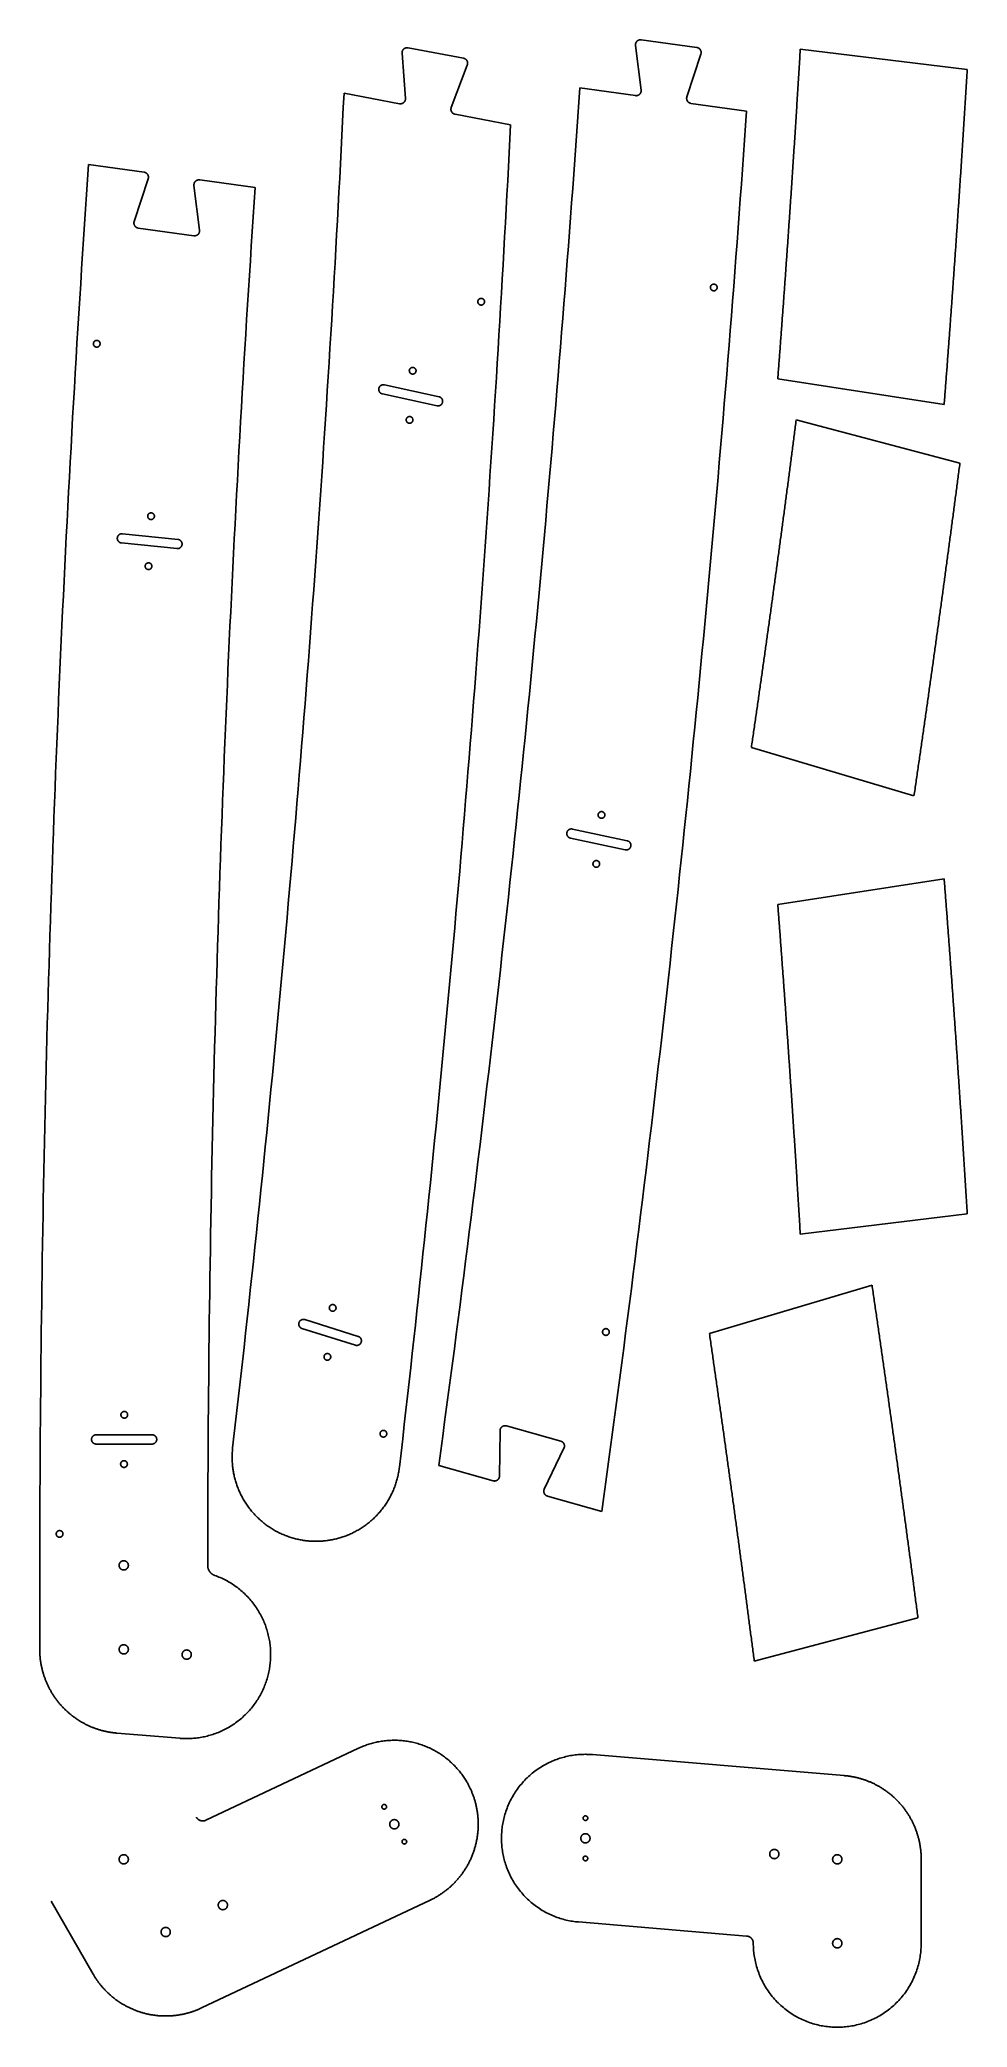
# Model space of a CAD drawing. Extents: x 50 to 1155, y -2400 to -33.
import ezdxf

# ---------------------------------------------------------------- set-up
doc = ezdxf.new("R2010")
doc.units = 0
doc.layers.get('0').update_dxf_attribs({"color": 18, "linetype": 'CONTINUOUS'})

msp = doc.modelspace()

# ---------------------------------------------------------------- linework, layer by layer
at = {"color": 18}
for p, q in [((488.6711, -42.8496), (554.8017, -55.3435)), ((766.3275, -93.15), (759.6972, -40.02)), ((766.4744, -33.33), (832.6684, -42.5)), ((955.979, -44.36), (1154.8784, -68.59)), ((485.6283, -103.084), (481.5748, -49.2023)), ((559.2997, -63.362), (540.1657, -113.9019)), ((837.5465, -50.31), (820.8663, -101.19)), ((693.356, -90.66), (759.5503, -99.83)), ((412.4006, -96.9328), (478.5321, -109.4266)), ((825.7444, -109), (891.9385, -118.17)), ((544.6627, -121.9205), (610.7942, -134.4143)), ((174.2556, -191), (108.0615, -181.83)), ((162.4535, -249.69), (179.1337, -198.81)), ((233.6725, -206.85), (240.3028, -259.98)), ((306.644, -209.34), (240.4497, -200.17)), ((233.5256, -266.67), (167.3316, -257.5)), ((460.4523, -444.2063), (525.5937, -458.3828)), ((929.147, -436.86), (1127.3717, -467.64)), ((523.2552, -469.1376), (458.1137, -454.9611)), ((951.094, -486.07), (1146.111, -537.51)), ((213.5924, -639.24), (147.2692, -632.49)), ((148.3843, -621.54), (214.7075, -628.3)), ((1091.411, -933.75), (897.723, -875.95)), ((747.51, -997.9), (682.315, -983.96)), ((684.614, -973.21), (749.809, -987.14)), ((929.147, -1063.14), (1127.3717, -1032.36)), ((955.979, -1455.64), (1154.8784, -1431.41)), ((1041.411, -1516.25), (847.723, -1574.05)), ((365.595, -1557.3596), (429.2153, -1577.2805)), ((425.9277, -1587.777), (362.3083, -1567.856)), ((117.1354, -1694.501), (183.8021, -1694.501)), ((597.61, -1743.62), (598.268, -1689.59)), ((605.891, -1683.88), (670.681, -1702.09)), ((183.8021, -1705.501), (117.1354, -1705.501)), ((674.463, -1710.47), (650.997, -1759.15)), ((525.197, -1731.11), (589.988, -1749.32)), ((654.778, -1767.53), (719.569, -1785.74)), ((50, -1850), (49.924, -1949.9238)), ((901.094, -1963.93), (1096.111, -1912.49)), ((216.7962, -2055.913), (141.7899, -2049.739)), ((429.6728, -2067.7974), (247.8203, -2153.5117)), ((1008.3045, -2100.345), (708.305, -2075.345)), ((1100, -2300), (1100, -2200)), ((63.3975, -2250.0001), (113.3975, -2336.6025)), ((242.6355, -2377.0586), (514.9428, -2248.7094)), ((691.695, -2274.6546), (892.041, -2291.35))]:
    msp.add_line(p, q, dxfattribs=at)
for points in [[(487.034, -42.7682, 0), (486.946, -42.7766, 0), (486.857, -42.7863, 0), (486.768, -42.7975, 0), (486.678, -42.8101, 0), (486.588, -42.8241, 0), (486.498, -42.8396, 0), (486.408, -42.8565, 0), (486.317, -42.875, 0), (486.226, -42.8949, 0), (486.135, -42.9164, 0), (486.044, -42.9394, 0), (485.953, -42.9639, 0), (485.861, -42.99, 0), (485.77, -43.0177, 0), (485.679, -43.047, 0), (485.588, -43.0779, 0), (485.497, -43.1103, 0), (485.406, -43.1444, 0), (485.315, -43.1802, 0), (485.224, -43.2175, 0), (485.134, -43.2565, 0), (485.044, -43.2971, 0), (484.955, -43.3393, 0), (484.865, -43.3832, 0), (484.777, -43.4287, 0), (484.688, -43.4758, 0), (484.6, -43.5245, 0), (484.513, -43.5749, 0), (484.427, -43.6268, 0), (484.341, -43.6804, 0), (484.256, -43.7356, 0), (484.171, -43.7923, 0), (484.087, -43.8506, 0), (484.004, -43.9104, 0), (483.922, -43.9718, 0), (483.841, -44.0347, 0), (483.761, -44.0991, 0), (483.682, -44.1649, 0), (483.604, -44.2322, 0), (483.527, -44.3009, 0), (483.451, -44.3711, 0), (483.376, -44.4426, 0), (483.302, -44.5154, 0), (483.23, -44.5896, 0), (483.158, -44.665, 0), (483.088, -44.7417, 0), (483.02, -44.8196, 0), (482.953, -44.8987, 0), (482.887, -44.979, 0), (482.822, -45.0604, 0), (482.759, -45.1428, 0), (482.698, -45.2263, 0), (482.638, -45.3108, 0), (482.579, -45.3962, 0), (482.522, -45.4826, 0), (482.467, -45.5698, 0), (482.413, -45.6579, 0), (482.36, -45.7467, 0), (482.31, -45.8364, 0), (482.261, -45.9267, 0), (482.213, -46.0177, 0), (482.167, -46.1093, 0), (482.123, -46.2014, 0), (482.081, -46.2942, 0), (482.04, -46.3873, 0), (482.001, -46.481, 0), (481.964, -46.575, 0), (481.928, -46.6694, 0), (481.894, -46.7641, 0), (481.862, -46.8591, 0), (481.831, -46.9542, 0), (481.802, -47.0496, 0), (481.775, -47.1451, 0), (481.749, -47.2407, 0), (481.725, -47.3363, 0), (481.703, -47.432, 0), (481.682, -47.5276, 0), (481.663, -47.6232, 0), (481.646, -47.7186, 0), (481.63, -47.8139, 0), (481.616, -47.909, 0), (481.603, -48.0039, 0), (481.592, -48.0986, 0), (481.583, -48.1929, 0), (481.575, -48.2869, 0), (481.568, -48.3806, 0), (481.564, -48.4738, 0), (481.56, -48.5667, 0), (481.558, -48.6591, 0), (481.557, -48.751, 0), (481.558, -48.8424, 0), (481.56, -48.9332, 0), (481.564, -49.0235, 0), (481.569, -49.1132, 0), (481.575, -49.2023, 0)], [(488.671, -42.8496, 0), (488.653, -42.8463, 0), (488.636, -42.843, 0), (488.618, -42.8398, 0), (488.6, -42.8366, 0), (488.582, -42.8335, 0), (488.565, -42.8305, 0), (488.547, -42.8275, 0), (488.529, -42.8246, 0), (488.512, -42.8217, 0), (488.494, -42.8189, 0), (488.476, -42.8161, 0), (488.458, -42.8134, 0), (488.441, -42.8107, 0), (488.423, -42.8081, 0), (488.405, -42.8056, 0), (488.388, -42.8031, 0), (488.37, -42.8006, 0), (488.352, -42.7983, 0), (488.335, -42.7959, 0), (488.317, -42.7936, 0), (488.3, -42.7914, 0), (488.282, -42.7893, 0), (488.264, -42.7871, 0), (488.247, -42.7851, 0), (488.229, -42.7831, 0), (488.212, -42.7811, 0), (488.194, -42.7792, 0), (488.177, -42.7774, 0), (488.159, -42.7756, 0), (488.141, -42.7738, 0), (488.124, -42.7721, 0), (488.106, -42.7705, 0), (488.089, -42.7689, 0), (488.071, -42.7674, 0), (488.054, -42.7659, 0), (488.037, -42.7645, 0), (488.019, -42.7631, 0), (488.002, -42.7618, 0), (487.984, -42.7605, 0), (487.967, -42.7593, 0), (487.949, -42.7582, 0), (487.932, -42.757, 0), (487.915, -42.756, 0), (487.897, -42.755, 0), (487.88, -42.754, 0), (487.863, -42.7531, 0), (487.845, -42.7522, 0), (487.828, -42.7514, 0), (487.811, -42.7507, 0), (487.793, -42.75, 0), (487.776, -42.7493, 0), (487.759, -42.7487, 0), (487.742, -42.7482, 0), (487.724, -42.7477, 0), (487.707, -42.7472, 0), (487.69, -42.7468, 0), (487.673, -42.7464, 0), (487.656, -42.7461, 0), (487.639, -42.7459, 0), (487.622, -42.7457, 0), (487.604, -42.7455, 0), (487.587, -42.7454, 0), (487.57, -42.7453, 0), (487.553, -42.7453, 0), (487.536, -42.7454, 0), (487.519, -42.7455, 0), (487.502, -42.7456, 0), (487.485, -42.7458, 0), (487.468, -42.746, 0), (487.451, -42.7463, 0), (487.434, -42.7466, 0), (487.418, -42.747, 0), (487.401, -42.7474, 0), (487.384, -42.7478, 0), (487.367, -42.7484, 0), (487.35, -42.7489, 0), (487.333, -42.7495, 0), (487.317, -42.7502, 0), (487.3, -42.7509, 0), (487.283, -42.7516, 0), (487.266, -42.7524, 0), (487.25, -42.7532, 0), (487.233, -42.7541, 0), (487.216, -42.755, 0), (487.2, -42.756, 0), (487.183, -42.757, 0), (487.166, -42.7581, 0), (487.15, -42.7592, 0), (487.133, -42.7603, 0), (487.117, -42.7615, 0), (487.1, -42.7628, 0), (487.084, -42.7641, 0), (487.067, -42.7654, 0), (487.051, -42.7668, 0), (487.034, -42.7682, 0)], [(765.651, -33.2732, 0), (765.592, -33.2734, 0), (765.534, -33.2743, 0), (765.476, -33.2757, 0), (765.417, -33.2777, 0), (765.358, -33.2803, 0), (765.299, -33.2835, 0), (765.24, -33.2873, 0), (765.18, -33.2916, 0), (765.12, -33.2966, 0), (765.061, -33.3023, 0), (765.001, -33.3085, 0), (764.94, -33.3153, 0), (764.88, -33.3228, 0), (764.82, -33.331, 0), (764.759, -33.3397, 0), (764.699, -33.3492, 0), (764.638, -33.3593, 0), (764.577, -33.37, 0), (764.516, -33.3814, 0), (764.455, -33.3935, 0), (764.394, -33.4062, 0), (764.333, -33.4196, 0), (764.272, -33.4337, 0), (764.211, -33.4485, 0), (764.149, -33.464, 0), (764.088, -33.4801, 0), (764.027, -33.497, 0), (763.966, -33.5145, 0), (763.905, -33.5328, 0), (763.844, -33.5517, 0), (763.782, -33.5714, 0), (763.721, -33.5917, 0), (763.661, -33.6128, 0), (763.6, -33.6346, 0), (763.539, -33.657, 0), (763.478, -33.6802, 0), (763.418, -33.7041, 0), (763.357, -33.7287, 0), (763.297, -33.7541, 0), (763.237, -33.7801, 0), (763.177, -33.8068, 0), (763.117, -33.8343, 0), (763.057, -33.8625, 0), (762.998, -33.8913, 0), (762.939, -33.9209, 0), (762.88, -33.9512, 0), (762.821, -33.9822, 0), (762.763, -34.0139, 0), (762.705, -34.0462, 0), (762.647, -34.0793, 0), (762.589, -34.1131, 0), (762.532, -34.1475, 0), (762.475, -34.1827, 0), (762.418, -34.2185, 0), (762.361, -34.255, 0), (762.305, -34.2922, 0), (762.25, -34.33, 0), (762.194, -34.3685, 0), (762.14, -34.4077, 0), (762.085, -34.4475, 0), (762.031, -34.4879, 0), (761.977, -34.529, 0), (761.924, -34.5707, 0), (761.871, -34.6131, 0), (761.819, -34.656, 0), (761.767, -34.6996, 0), (761.715, -34.7438, 0), (761.664, -34.7886, 0), (761.614, -34.834, 0), (761.564, -34.8799, 0), (761.515, -34.9264, 0), (761.466, -34.9735, 0), (761.417, -35.0211, 0), (761.369, -35.0693, 0), (761.322, -35.118, 0), (761.275, -35.1673, 0), (761.229, -35.217, 0), (761.184, -35.2673, 0), (761.139, -35.3181, 0), (761.094, -35.3693, 0), (761.05, -35.4211, 0), (761.007, -35.4733, 0), (760.965, -35.5259, 0), (760.923, -35.579, 0), (760.881, -35.6325, 0), (760.841, -35.6865, 0), (760.801, -35.7408, 0), (760.761, -35.7956, 0), (760.722, -35.8507, 0), (760.684, -35.9063, 0), (760.647, -35.9621, 0), (760.61, -36.0184, 0), (760.574, -36.075, 0), (760.539, -36.1319, 0), (760.504, -36.1891, 0), (760.47, -36.2466, 0), (760.436, -36.3044, 0), (760.404, -36.3625, 0), (760.372, -36.4209, 0), (760.341, -36.4795, 0), (760.31, -36.5384, 0), (760.28, -36.5975, 0), (760.251, -36.6568, 0), (760.223, -36.7163, 0), (760.195, -36.776, 0), (760.168, -36.8359, 0), (760.142, -36.896, 0), (760.116, -36.9562, 0), (760.091, -37.0166, 0), (760.067, -37.0771, 0), (760.043, -37.1377, 0), (760.021, -37.1985, 0), (759.999, -37.2593, 0), (759.977, -37.3202, 0), (759.957, -37.3812, 0), (759.937, -37.4423, 0), (759.917, -37.5034, 0), (759.899, -37.5645, 0), (759.881, -37.6257, 0), (759.864, -37.6869, 0), (759.848, -37.7481, 0), (759.832, -37.8093, 0), (759.817, -37.8705, 0), (759.802, -37.9316, 0), (759.789, -37.9927, 0), (759.776, -38.0538, 0), (759.763, -38.1148, 0), (759.752, -38.1758, 0), (759.741, -38.2366, 0), (759.73, -38.2974, 0), (759.721, -38.3581, 0), (759.712, -38.4186, 0), (759.703, -38.4791, 0), (759.696, -38.5394, 0), (759.688, -38.5996, 0), (759.682, -38.6597, 0), (759.676, -38.7196, 0), (759.671, -38.7793, 0), (759.666, -38.8389, 0), (759.662, -38.8983, 0), (759.659, -38.9575, 0), (759.656, -39.0165, 0), (759.654, -39.0753, 0), (759.652, -39.1339, 0), (759.651, -39.1923, 0), (759.651, -39.2505, 0), (759.651, -39.3085, 0), (759.651, -39.3667, 0), (759.652, -39.4251, 0), (759.654, -39.4838, 0), (759.657, -39.5426, 0), (759.66, -39.6017, 0), (759.663, -39.661, 0), (759.667, -39.7204, 0), (759.672, -39.78, 0), (759.677, -39.8398, 0), (759.683, -39.8997, 0), (759.69, -39.9598, 0), (759.697, -40.02, 0)], [(766.474, -33.33, 0), (766.466, -33.3288, 0), (766.457, -33.3276, 0), (766.448, -33.3264, 0), (766.439, -33.3252, 0), (766.43, -33.324, 0), (766.421, -33.3229, 0), (766.413, -33.3218, 0), (766.404, -33.3206, 0), (766.395, -33.3195, 0), (766.386, -33.3184, 0), (766.377, -33.3174, 0), (766.369, -33.3163, 0), (766.36, -33.3152, 0), (766.351, -33.3142, 0), (766.342, -33.3132, 0), (766.333, -33.3122, 0), (766.325, -33.3112, 0), (766.316, -33.3102, 0), (766.307, -33.3092, 0), (766.298, -33.3082, 0), (766.289, -33.3073, 0), (766.281, -33.3064, 0), (766.272, -33.3054, 0), (766.263, -33.3045, 0), (766.254, -33.3036, 0), (766.246, -33.3028, 0), (766.237, -33.3019, 0), (766.228, -33.301, 0), (766.219, -33.3002, 0), (766.211, -33.2994, 0), (766.202, -33.2986, 0), (766.193, -33.2978, 0), (766.184, -33.297, 0), (766.176, -33.2962, 0), (766.167, -33.2954, 0), (766.158, -33.2947, 0), (766.149, -33.294, 0), (766.141, -33.2932, 0), (766.132, -33.2925, 0), (766.123, -33.2918, 0), (766.115, -33.2911, 0), (766.106, -33.2905, 0), (766.097, -33.2898, 0), (766.089, -33.2892, 0), (766.08, -33.2885, 0), (766.071, -33.2879, 0), (766.062, -33.2873, 0), (766.054, -33.2867, 0), (766.045, -33.2862, 0), (766.036, -33.2856, 0), (766.028, -33.285, 0), (766.019, -33.2845, 0), (766.01, -33.284, 0), (766.002, -33.2835, 0), (765.993, -33.283, 0), (765.984, -33.2825, 0), (765.976, -33.282, 0), (765.967, -33.2815, 0), (765.959, -33.2811, 0), (765.95, -33.2806, 0), (765.941, -33.2802, 0), (765.933, -33.2798, 0), (765.924, -33.2794, 0), (765.915, -33.279, 0), (765.907, -33.2786, 0), (765.898, -33.2783, 0), (765.89, -33.2779, 0), (765.881, -33.2776, 0), (765.872, -33.2773, 0), (765.864, -33.277, 0), (765.855, -33.2767, 0), (765.847, -33.2764, 0), (765.838, -33.2761, 0), (765.829, -33.2758, 0), (765.821, -33.2756, 0), (765.812, -33.2754, 0), (765.804, -33.2751, 0), (765.795, -33.2749, 0), (765.787, -33.2747, 0), (765.778, -33.2745, 0), (765.77, -33.2744, 0), (765.761, -33.2742, 0), (765.753, -33.274, 0), (765.744, -33.2739, 0), (765.735, -33.2738, 0), (765.727, -33.2737, 0), (765.718, -33.2736, 0), (765.71, -33.2735, 0), (765.701, -33.2734, 0), (765.693, -33.2733, 0), (765.684, -33.2733, 0), (765.676, -33.2732, 0), (765.667, -33.2732, 0), (765.659, -33.2732, 0), (765.651, -33.2732, 0)], [(837.547, -50.31, 0), (837.567, -50.2472, 0), (837.586, -50.1843, 0), (837.605, -50.1215, 0), (837.623, -50.0585, 0), (837.64, -49.9956, 0), (837.656, -49.9327, 0), (837.672, -49.8698, 0), (837.687, -49.8069, 0), (837.702, -49.744, 0), (837.715, -49.6812, 0), (837.728, -49.6185, 0), (837.74, -49.5558, 0), (837.752, -49.4932, 0), (837.762, -49.4307, 0), (837.773, -49.3683, 0), (837.782, -49.306, 0), (837.791, -49.2438, 0), (837.799, -49.1818, 0), (837.806, -49.1199, 0), (837.813, -49.0581, 0), (837.819, -48.9965, 0), (837.824, -48.9351, 0), (837.829, -48.8739, 0), (837.833, -48.8128, 0), (837.836, -48.752, 0), (837.839, -48.6913, 0), (837.841, -48.6309, 0), (837.843, -48.5707, 0), (837.844, -48.5107, 0), (837.844, -48.4509, 0), (837.844, -48.3912, 0), (837.843, -48.3313, 0), (837.842, -48.2712, 0), (837.84, -48.2108, 0), (837.837, -48.1502, 0), (837.834, -48.0894, 0), (837.83, -48.0284, 0), (837.825, -47.9672, 0), (837.82, -47.9058, 0), (837.814, -47.8443, 0), (837.808, -47.7826, 0), (837.801, -47.7207, 0), (837.793, -47.6587, 0), (837.784, -47.5965, 0), (837.775, -47.5343, 0), (837.765, -47.4719, 0), (837.755, -47.4094, 0), (837.743, -47.3468, 0), (837.731, -47.2842, 0), (837.719, -47.2214, 0), (837.705, -47.1587, 0), (837.691, -47.0958, 0), (837.676, -47.0329, 0), (837.661, -46.97, 0), (837.644, -46.9071, 0), (837.627, -46.8442, 0), (837.61, -46.7813, 0), (837.591, -46.7184, 0), (837.572, -46.6555, 0), (837.552, -46.5927, 0), (837.531, -46.5299, 0), (837.51, -46.4672, 0), (837.487, -46.4046, 0), (837.464, -46.3421, 0), (837.441, -46.2797, 0), (837.416, -46.2174, 0), (837.391, -46.1553, 0), (837.365, -46.0933, 0), (837.338, -46.0315, 0), (837.311, -45.9698, 0), (837.283, -45.9083, 0), (837.254, -45.8471, 0), (837.224, -45.786, 0), (837.193, -45.7252, 0), (837.162, -45.6646, 0), (837.13, -45.6042, 0), (837.098, -45.5442, 0), (837.064, -45.4844, 0), (837.03, -45.4249, 0), (836.995, -45.3657, 0), (836.959, -45.3068, 0), (836.923, -45.2483, 0), (836.886, -45.1901, 0), (836.848, -45.1323, 0), (836.81, -45.0748, 0), (836.77, -45.0177, 0), (836.731, -44.9611, 0), (836.69, -44.9048, 0), (836.649, -44.849, 0), (836.607, -44.7936, 0), (836.564, -44.7386, 0), (836.521, -44.6841, 0), (836.477, -44.6301, 0), (836.432, -44.5766, 0), (836.387, -44.5235, 0), (836.341, -44.471, 0), (836.295, -44.419, 0), (836.248, -44.3675, 0), (836.2, -44.3165, 0), (836.152, -44.2661, 0), (836.103, -44.2163, 0), (836.053, -44.167, 0), (836.003, -44.1183, 0), (835.953, -44.0702, 0), (835.901, -44.0227, 0), (835.85, -43.9758, 0), (835.798, -43.9296, 0), (835.745, -43.8839, 0), (835.692, -43.8389, 0), (835.638, -43.7946, 0), (835.584, -43.7509, 0), (835.529, -43.7078, 0), (835.474, -43.6654, 0), (835.418, -43.6237, 0), (835.362, -43.5827, 0), (835.306, -43.5424, 0), (835.249, -43.5027, 0), (835.192, -43.4638, 0), (835.134, -43.4256, 0), (835.076, -43.388, 0), (835.018, -43.3512, 0), (834.959, -43.3151, 0), (834.9, -43.2797, 0), (834.841, -43.2451, 0), (834.781, -43.2112, 0), (834.722, -43.178, 0), (834.661, -43.1456, 0), (834.601, -43.1139, 0), (834.54, -43.0829, 0), (834.479, -43.0527, 0), (834.418, -43.0233, 0), (834.357, -42.9946, 0), (834.295, -42.9666, 0), (834.234, -42.9394, 0), (834.172, -42.9129, 0), (834.11, -42.8872, 0), (834.047, -42.8623, 0), (833.985, -42.8381, 0), (833.923, -42.8146, 0), (833.86, -42.7919, 0), (833.798, -42.77, 0), (833.735, -42.7488, 0), (833.672, -42.7283, 0), (833.609, -42.7086, 0), (833.546, -42.6896, 0), (833.483, -42.6714, 0), (833.42, -42.6539, 0), (833.358, -42.6371, 0), (833.295, -42.6211, 0), (833.232, -42.6058, 0), (833.169, -42.5912, 0), (833.106, -42.5773, 0), (833.043, -42.5642, 0), (832.981, -42.5517, 0), (832.918, -42.54, 0), (832.855, -42.5289, 0), (832.793, -42.5186, 0), (832.731, -42.509, 0), (832.668, -42.5, 0)], [(943.356, -240.66, 0), (943.497, -238.591, 0), (943.639, -236.522, 0), (943.78, -234.454, 0), (943.92, -232.385, 0), (944.061, -230.316, 0), (944.201, -228.247, 0), (944.342, -226.179, 0), (944.482, -224.11, 0), (944.622, -222.042, 0), (944.761, -219.974, 0), (944.901, -217.905, 0), (945.04, -215.837, 0), (945.179, -213.769, 0), (945.318, -211.701, 0), (945.457, -209.632, 0), (945.596, -207.564, 0), (945.734, -205.496, 0), (945.873, -203.428, 0), (946.011, -201.36, 0), (946.149, -199.293, 0), (946.286, -197.225, 0), (946.424, -195.157, 0), (946.561, -193.089, 0), (946.699, -191.022, 0), (946.836, -188.954, 0), (946.972, -186.887, 0), (947.109, -184.819, 0), (947.246, -182.752, 0), (947.382, -180.684, 0), (947.518, -178.617, 0), (947.654, -176.55, 0), (947.79, -174.483, 0), (947.925, -172.415, 0), (948.061, -170.348, 0), (948.196, -168.281, 0), (948.331, -166.214, 0), (948.466, -164.147, 0), (948.6, -162.081, 0), (948.735, -160.014, 0), (948.869, -157.947, 0), (949.003, -155.88, 0), (949.137, -153.814, 0), (949.271, -151.747, 0), (949.405, -149.68, 0), (949.538, -147.614, 0), (949.671, -145.547, 0), (949.804, -143.481, 0), (949.937, -141.415, 0), (950.07, -139.349, 0), (950.202, -137.282, 0), (950.335, -135.216, 0), (950.467, -133.15, 0), (950.599, -131.084, 0), (950.731, -129.018, 0), (950.862, -126.952, 0), (950.994, -124.886, 0), (951.125, -122.82, 0), (951.256, -120.755, 0), (951.387, -118.689, 0), (951.517, -116.623, 0), (951.648, -114.558, 0), (951.778, -112.492, 0), (951.909, -110.427, 0), (952.039, -108.361, 0), (952.168, -106.296, 0), (952.298, -104.23, 0), (952.427, -102.165, 0), (952.557, -100.1, 0), (952.686, -98.0347, 0), (952.815, -95.9696, 0), (952.943, -93.9046, 0), (953.072, -91.8396, 0), (953.2, -89.7746, 0), (953.328, -87.7098, 0), (953.457, -85.6449, 0), (953.584, -83.5801, 0), (953.712, -81.5154, 0), (953.839, -79.4508, 0), (953.967, -77.3862, 0), (954.094, -75.3216, 0), (954.221, -73.2571, 0), (954.348, -71.1927, 0), (954.474, -69.1283, 0), (954.601, -67.0639, 0), (954.727, -64.9997, 0), (954.853, -62.9355, 0), (954.979, -60.8713, 0), (955.104, -58.8072, 0), (955.23, -56.7431, 0), (955.355, -54.6791, 0), (955.48, -52.6152, 0), (955.605, -50.5513, 0), (955.73, -48.4875, 0), (955.855, -46.4237, 0), (955.979, -44.36, 0)], [(559.3, -63.362, 0), (559.323, -63.2988, 0), (559.346, -63.2355, 0), (559.368, -63.172, 0), (559.389, -63.1085, 0), (559.41, -63.0448, 0), (559.429, -62.9811, 0), (559.448, -62.9173, 0), (559.467, -62.8534, 0), (559.484, -62.7895, 0), (559.501, -62.7255, 0), (559.517, -62.6616, 0), (559.532, -62.5976, 0), (559.546, -62.5337, 0), (559.56, -62.4697, 0), (559.573, -62.4058, 0), (559.586, -62.3419, 0), (559.597, -62.2781, 0), (559.608, -62.2143, 0), (559.618, -62.1506, 0), (559.628, -62.087, 0), (559.636, -62.0235, 0), (559.644, -61.9601, 0), (559.652, -61.8969, 0), (559.658, -61.8337, 0), (559.664, -61.7707, 0), (559.669, -61.7079, 0), (559.674, -61.6452, 0), (559.678, -61.5826, 0), (559.681, -61.5203, 0), (559.684, -61.4581, 0), (559.686, -61.3961, 0), (559.687, -61.3344, 0), (559.688, -61.2728, 0), (559.688, -61.2115, 0), (559.687, -61.1504, 0), (559.686, -61.0896, 0), (559.684, -61.029, 0), (559.682, -60.9686, 0), (559.679, -60.9085, 0), (559.675, -60.8487, 0), (559.671, -60.7892, 0), (559.666, -60.7299, 0), (559.661, -60.6708, 0), (559.655, -60.6116, 0), (559.648, -60.5521, 0), (559.641, -60.4925, 0), (559.633, -60.4327, 0), (559.625, -60.3728, 0), (559.616, -60.3127, 0), (559.606, -60.2525, 0), (559.596, -60.1922, 0), (559.585, -60.1317, 0), (559.573, -60.0712, 0), (559.561, -60.0105, 0), (559.548, -59.9498, 0), (559.534, -59.889, 0), (559.519, -59.8281, 0), (559.504, -59.7672, 0), (559.489, -59.7062, 0), (559.472, -59.6452, 0), (559.455, -59.5842, 0), (559.437, -59.5231, 0), (559.419, -59.4621, 0), (559.399, -59.4011, 0), (559.379, -59.3401, 0), (559.359, -59.2791, 0), (559.337, -59.2181, 0), (559.315, -59.1573, 0), (559.292, -59.0965, 0), (559.268, -59.0357, 0), (559.244, -58.9751, 0), (559.219, -58.9146, 0), (559.193, -58.8542, 0), (559.167, -58.7939, 0), (559.14, -58.7338, 0), (559.112, -58.6738, 0), (559.083, -58.614, 0), (559.054, -58.5543, 0), (559.023, -58.4949, 0), (558.992, -58.4357, 0), (558.961, -58.3767, 0), (558.929, -58.3179, 0), (558.895, -58.2593, 0), (558.862, -58.2011, 0), (558.827, -58.1431, 0), (558.792, -58.0853, 0), (558.756, -58.0279, 0), (558.719, -57.9708, 0), (558.682, -57.914, 0), (558.644, -57.8575, 0), (558.605, -57.8014, 0), (558.566, -57.7457, 0), (558.526, -57.6903, 0), (558.485, -57.6353, 0), (558.443, -57.5807, 0), (558.401, -57.5266, 0), (558.358, -57.4728, 0), (558.315, -57.4195, 0), (558.271, -57.3666, 0), (558.226, -57.3142, 0), (558.18, -57.2622, 0), (558.134, -57.2108, 0), (558.088, -57.1598, 0), (558.04, -57.1093, 0), (557.992, -57.0594, 0), (557.944, -57.01, 0), (557.895, -56.9611, 0), (557.845, -56.9128, 0), (557.795, -56.865, 0), (557.744, -56.8178, 0), (557.692, -56.7712, 0), (557.64, -56.7251, 0), (557.588, -56.6797, 0), (557.535, -56.6349, 0), (557.481, -56.5907, 0), (557.427, -56.5471, 0), (557.373, -56.5041, 0), (557.318, -56.4618, 0), (557.262, -56.4202, 0), (557.206, -56.3792, 0), (557.15, -56.3388, 0), (557.093, -56.2992, 0), (557.036, -56.2602, 0), (556.978, -56.2219, 0), (556.92, -56.1843, 0), (556.862, -56.1474, 0), (556.803, -56.1112, 0), (556.744, -56.0757, 0), (556.684, -56.041, 0), (556.624, -56.0069, 0), (556.564, -55.9736, 0), (556.504, -55.941, 0), (556.443, -55.9091, 0), (556.382, -55.878, 0), (556.32, -55.8476, 0), (556.259, -55.818, 0), (556.197, -55.7891, 0), (556.135, -55.7609, 0), (556.073, -55.7335, 0), (556.01, -55.7069, 0), (555.947, -55.681, 0), (555.885, -55.6559, 0), (555.822, -55.6315, 0), (555.758, -55.6078, 0), (555.695, -55.585, 0), (555.632, -55.5628, 0), (555.568, -55.5415, 0), (555.505, -55.5209, 0), (555.441, -55.501, 0), (555.377, -55.4819, 0), (555.313, -55.4635, 0), (555.249, -55.4459, 0), (555.185, -55.4291, 0), (555.121, -55.413, 0), (555.057, -55.3976, 0), (554.993, -55.383, 0), (554.929, -55.3691, 0), (554.866, -55.3559, 0), (554.802, -55.3435, 0)], [(1141.94, -268.17, 0), (1142.08, -266.067, 0), (1142.23, -263.963, 0), (1142.37, -261.86, 0), (1142.52, -259.756, 0), (1142.66, -257.653, 0), (1142.81, -255.55, 0), (1142.95, -253.447, 0), (1143.09, -251.344, 0), (1143.24, -249.241, 0), (1143.38, -247.138, 0), (1143.52, -245.035, 0), (1143.67, -242.932, 0), (1143.81, -240.829, 0), (1143.95, -238.726, 0), (1144.09, -236.624, 0), (1144.23, -234.521, 0), (1144.38, -232.419, 0), (1144.52, -230.316, 0), (1144.66, -228.214, 0), (1144.8, -226.111, 0), (1144.94, -224.009, 0), (1145.08, -221.906, 0), (1145.22, -219.804, 0), (1145.37, -217.702, 0), (1145.51, -215.6, 0), (1145.65, -213.498, 0), (1145.79, -211.396, 0), (1145.93, -209.294, 0), (1146.07, -207.192, 0), (1146.2, -205.09, 0), (1146.34, -202.988, 0), (1146.48, -200.886, 0), (1146.62, -198.785, 0), (1146.76, -196.683, 0), (1146.9, -194.582, 0), (1147.04, -192.48, 0), (1147.18, -190.379, 0), (1147.31, -188.277, 0), (1147.45, -186.176, 0), (1147.59, -184.075, 0), (1147.73, -181.973, 0), (1147.86, -179.872, 0), (1148, -177.771, 0), (1148.14, -175.67, 0), (1148.28, -173.569, 0), (1148.41, -171.468, 0), (1148.55, -169.367, 0), (1148.68, -167.266, 0), (1148.82, -165.165, 0), (1148.96, -163.065, 0), (1149.09, -160.964, 0), (1149.23, -158.863, 0), (1149.36, -156.763, 0), (1149.5, -154.662, 0), (1149.63, -152.562, 0), (1149.77, -150.461, 0), (1149.9, -148.361, 0), (1150.04, -146.261, 0), (1150.17, -144.16, 0), (1150.3, -142.06, 0), (1150.44, -139.96, 0), (1150.57, -137.86, 0), (1150.71, -135.76, 0), (1150.84, -133.66, 0), (1150.97, -131.56, 0), (1151.1, -129.46, 0), (1151.24, -127.361, 0), (1151.37, -125.261, 0), (1151.5, -123.161, 0), (1151.63, -121.062, 0), (1151.77, -118.962, 0), (1151.9, -116.863, 0), (1152.03, -114.763, 0), (1152.16, -112.664, 0), (1152.29, -110.565, 0), (1152.42, -108.465, 0), (1152.55, -106.366, 0), (1152.69, -104.267, 0), (1152.82, -102.168, 0), (1152.95, -100.069, 0), (1153.08, -97.9698, 0), (1153.21, -95.8708, 0), (1153.34, -93.772, 0), (1153.47, -91.6732, 0), (1153.59, -89.5744, 0), (1153.72, -87.4757, 0), (1153.85, -85.3771, 0), (1153.98, -83.2785, 0), (1154.11, -81.18, 0), (1154.24, -79.0815, 0), (1154.37, -76.9831, 0), (1154.5, -74.8847, 0), (1154.62, -72.7864, 0), (1154.75, -70.6882, 0), (1154.88, -68.59, 0)], [(525.197, -1731.11, 0), (527.573, -1713.7, 0), (529.936, -1696.3, 0), (532.286, -1678.9, 0), (534.623, -1661.5, 0), (536.947, -1644.11, 0), (539.258, -1626.72, 0), (541.555, -1609.33, 0), (543.84, -1591.94, 0), (546.111, -1574.55, 0), (548.369, -1557.17, 0), (550.614, -1539.79, 0), (552.846, -1522.42, 0), (555.066, -1505.04, 0), (557.272, -1487.67, 0), (559.464, -1470.3, 0), (561.644, -1452.94, 0), (563.811, -1435.57, 0), (565.965, -1418.21, 0), (568.106, -1400.85, 0), (570.234, -1383.5, 0), (572.349, -1366.15, 0), (574.451, -1348.8, 0), (576.54, -1331.45, 0), (578.616, -1314.11, 0), (580.679, -1296.77, 0), (582.729, -1279.43, 0), (584.766, -1262.09, 0), (586.79, -1244.76, 0), (588.801, -1227.43, 0), (590.799, -1210.1, 0), (592.785, -1192.78, 0), (594.757, -1175.46, 0), (596.717, -1158.14, 0), (598.663, -1140.82, 0), (600.597, -1123.51, 0), (602.518, -1106.2, 0), (604.426, -1088.9, 0), (606.321, -1071.59, 0), (608.204, -1054.29, 0), (610.073, -1037, 0), (611.93, -1019.7, 0), (613.773, -1002.41, 0), (615.604, -985.123, 0), (617.423, -967.838, 0), (619.228, -950.557, 0), (621.021, -933.278, 0), (622.8, -916.002, 0), (624.567, -898.729, 0), (626.322, -881.46, 0), (628.063, -864.194, 0), (629.792, -846.931, 0), (631.508, -829.671, 0), (633.211, -812.414, 0), (634.902, -795.16, 0), (636.579, -777.91, 0), (638.244, -760.662, 0), (639.897, -743.418, 0), (641.536, -726.178, 0), (643.163, -708.94, 0), (644.778, -691.706, 0), (646.379, -674.475, 0), (647.968, -657.247, 0), (649.545, -640.023, 0), (651.108, -622.802, 0), (652.659, -605.584, 0), (654.198, -588.37, 0), (655.724, -571.159, 0), (657.237, -553.951, 0), (658.737, -536.747, 0), (660.225, -519.546, 0), (661.701, -502.349, 0), (663.163, -485.155, 0), (664.614, -467.964, 0), (666.051, -450.777, 0), (667.476, -433.593, 0), (668.889, -416.413, 0), (670.289, -399.236, 0), (671.677, -382.063, 0), (673.052, -364.893, 0), (674.414, -347.726, 0), (675.764, -330.563, 0), (677.102, -313.404, 0), (678.427, -296.248, 0), (679.739, -279.096, 0), (681.039, -261.948, 0), (682.327, -244.803, 0), (683.602, -227.661, 0), (684.865, -210.523, 0), (686.115, -193.389, 0), (687.353, -176.258, 0), (688.578, -159.131, 0), (689.791, -142.008, 0), (690.992, -124.888, 0), (692.18, -107.772, 0), (693.356, -90.66, 0)], [(759.55, -99.83, 0), (759.597, -99.8363, 0), (759.644, -99.8422, 0), (759.69, -99.8477, 0), (759.737, -99.8529, 0), (759.783, -99.8576, 0), (759.83, -99.862, 0), (759.876, -99.866, 0), (759.922, -99.8697, 0), (759.968, -99.873, 0), (760.014, -99.8759, 0), (760.06, -99.8785, 0), (760.106, -99.8807, 0), (760.151, -99.8826, 0), (760.197, -99.8841, 0), (760.242, -99.8852, 0), (760.287, -99.886, 0), (760.332, -99.8865, 0), (760.377, -99.8867, 0), (760.422, -99.8865, 0), (760.467, -99.8859, 0), (760.513, -99.885, 0), (760.558, -99.8838, 0), (760.603, -99.8822, 0), (760.649, -99.8803, 0), (760.695, -99.878, 0), (760.741, -99.8754, 0), (760.787, -99.8724, 0), (760.833, -99.869, 0), (760.879, -99.8653, 0), (760.925, -99.8612, 0), (760.972, -99.8567, 0), (761.018, -99.8519, 0), (761.065, -99.8467, 0), (761.111, -99.8411, 0), (761.158, -99.8351, 0), (761.205, -99.8287, 0), (761.252, -99.822, 0), (761.298, -99.8148, 0), (761.345, -99.8073, 0), (761.393, -99.7994, 0), (761.44, -99.7911, 0), (761.487, -99.7824, 0), (761.534, -99.7732, 0), (761.581, -99.7637, 0), (761.629, -99.7538, 0), (761.676, -99.7435, 0), (761.723, -99.7327, 0), (761.771, -99.7216, 0), (761.818, -99.7101, 0), (761.865, -99.6981, 0), (761.913, -99.6857, 0), (761.96, -99.6729, 0), (762.007, -99.6597, 0), (762.055, -99.6461, 0), (762.102, -99.632, 0), (762.15, -99.6176, 0), (762.197, -99.6027, 0), (762.244, -99.5874, 0), (762.291, -99.5717, 0), (762.339, -99.5555, 0), (762.386, -99.5389, 0), (762.433, -99.5219, 0), (762.48, -99.5045, 0), (762.527, -99.4866, 0), (762.574, -99.4684, 0), (762.621, -99.4497, 0), (762.668, -99.4305, 0), (762.714, -99.411, 0), (762.761, -99.391, 0), (762.807, -99.3706, 0), (762.854, -99.3497, 0), (762.9, -99.3285, 0), (762.946, -99.3068, 0), (762.992, -99.2847, 0), (763.038, -99.2621, 0), (763.084, -99.2392, 0), (763.13, -99.2158, 0), (763.175, -99.192, 0), (763.221, -99.1677, 0), (763.266, -99.1431, 0), (763.311, -99.118, 0), (763.356, -99.0926, 0), (763.401, -99.0667, 0), (763.445, -99.0403, 0), (763.49, -99.0136, 0), (763.534, -98.9865, 0), (763.578, -98.9589, 0), (763.622, -98.931, 0), (763.665, -98.9026, 0), (763.709, -98.8739, 0), (763.752, -98.8447, 0), (763.795, -98.8152, 0), (763.838, -98.7852, 0), (763.88, -98.7549, 0), (763.922, -98.7241, 0), (763.964, -98.693, 0), (764.006, -98.6615, 0), (764.048, -98.6296, 0), (764.089, -98.5973, 0), (764.13, -98.5647, 0), (764.171, -98.5317, 0), (764.211, -98.4983, 0), (764.251, -98.4645, 0), (764.291, -98.4304, 0), (764.331, -98.3959, 0), (764.37, -98.3611, 0), (764.409, -98.3259, 0), (764.448, -98.2904, 0), (764.487, -98.2545, 0), (764.525, -98.2183, 0), (764.562, -98.1817, 0), (764.6, -98.1449, 0), (764.637, -98.1076, 0), (764.674, -98.0701, 0), (764.71, -98.0323, 0), (764.747, -97.9941, 0), (764.782, -97.9556, 0), (764.818, -97.9168, 0), (764.853, -97.8777, 0), (764.888, -97.8384, 0), (764.922, -97.7987, 0), (764.956, -97.7587, 0), (764.99, -97.7185, 0), (765.023, -97.678, 0), (765.056, -97.6372, 0), (765.089, -97.5961, 0), (765.121, -97.5548, 0), (765.153, -97.5132, 0), (765.184, -97.4714, 0), (765.215, -97.4293, 0), (765.246, -97.387, 0), (765.276, -97.3445, 0), (765.306, -97.3017, 0), (765.336, -97.2587, 0), (765.365, -97.2155, 0), (765.393, -97.172, 0), (765.422, -97.1284, 0), (765.45, -97.0845, 0), (765.477, -97.0405, 0), (765.504, -96.9963, 0), (765.531, -96.9518, 0), (765.557, -96.9072, 0), (765.583, -96.8625, 0), (765.608, -96.8175, 0), (765.633, -96.7724, 0), (765.658, -96.7272, 0), (765.682, -96.6817, 0), (765.706, -96.6362, 0), (765.729, -96.5905, 0), (765.752, -96.5446, 0), (765.774, -96.4987, 0), (765.797, -96.4526, 0), (765.818, -96.4064, 0), (765.839, -96.3601, 0), (765.86, -96.3136, 0), (765.88, -96.2671, 0), (765.9, -96.2205, 0), (765.92, -96.1738, 0), (765.939, -96.127, 0), (765.958, -96.0801, 0), (765.976, -96.0332, 0), (765.994, -95.9862, 0), (766.011, -95.9391, 0), (766.028, -95.892, 0), (766.044, -95.8448, 0), (766.06, -95.7976, 0), (766.076, -95.7503, 0), (766.091, -95.703, 0), (766.106, -95.6557, 0), (766.121, -95.6083, 0), (766.135, -95.5609, 0), (766.148, -95.5136, 0), (766.161, -95.4662, 0), (766.174, -95.4188, 0), (766.186, -95.3714, 0), (766.198, -95.324, 0), (766.21, -95.2766, 0), (766.221, -95.2293, 0), (766.231, -95.1819, 0), (766.242, -95.1346, 0), (766.252, -95.0874, 0), (766.261, -95.0401, 0), (766.27, -94.9929, 0), (766.279, -94.9458, 0), (766.287, -94.8987, 0), (766.295, -94.8516, 0), (766.302, -94.8046, 0), (766.309, -94.7577, 0), (766.316, -94.7109, 0), (766.322, -94.6641, 0), (766.328, -94.6174, 0), (766.334, -94.5708, 0), (766.339, -94.5242, 0), (766.344, -94.4778, 0), (766.348, -94.4314, 0), (766.352, -94.3852, 0), (766.356, -94.339, 0), (766.359, -94.293, 0), (766.362, -94.247, 0), (766.365, -94.2012, 0), (766.367, -94.1555, 0), (766.369, -94.1099, 0), (766.37, -94.0644, 0), (766.371, -94.0191, 0), (766.372, -93.9738, 0), (766.373, -93.9288, 0), (766.373, -93.8838, 0), (766.373, -93.8388, 0), (766.372, -93.7937, 0), (766.371, -93.7485, 0), (766.37, -93.7031, 0), (766.369, -93.6577, 0), (766.367, -93.612, 0), (766.364, -93.5663, 0), (766.362, -93.5205, 0), (766.359, -93.4745, 0), (766.355, -93.4284, 0), (766.352, -93.3823, 0), (766.348, -93.336, 0), (766.343, -93.2896, 0), (766.338, -93.2432, 0), (766.333, -93.1966, 0), (766.328, -93.15, 0)], [(279.738, -1710.13, 0), (281.714, -1693.03, 0), (283.676, -1675.93, 0), (285.626, -1658.83, 0), (287.564, -1641.73, 0), (289.489, -1624.64, 0), (291.402, -1607.54, 0), (293.302, -1590.45, 0), (295.189, -1573.36, 0), (297.065, -1556.28, 0), (298.927, -1539.19, 0), (300.778, -1522.11, 0), (302.615, -1505.03, 0), (304.441, -1487.96, 0), (306.253, -1470.88, 0), (308.054, -1453.81, 0), (309.842, -1436.74, 0), (311.618, -1419.68, 0), (313.381, -1402.61, 0), (315.131, -1385.55, 0), (316.87, -1368.49, 0), (318.596, -1351.43, 0), (320.309, -1334.38, 0), (322.011, -1317.33, 0), (323.699, -1300.28, 0), (325.376, -1283.23, 0), (327.04, -1266.18, 0), (328.692, -1249.14, 0), (330.331, -1232.1, 0), (331.958, -1215.07, 0), (333.573, -1198.03, 0), (335.175, -1181, 0), (336.765, -1163.97, 0), (338.343, -1146.95, 0), (339.908, -1129.92, 0), (341.461, -1112.9, 0), (343.002, -1095.88, 0), (344.531, -1078.87, 0), (346.047, -1061.85, 0), (347.551, -1044.84, 0), (349.042, -1027.84, 0), (350.522, -1010.83, 0), (351.989, -993.829, 0), (353.444, -976.829, 0), (354.887, -959.833, 0), (356.317, -942.839, 0), (357.735, -925.847, 0), (359.141, -908.859, 0), (360.535, -891.874, 0), (361.917, -874.891, 0), (363.286, -857.911, 0), (364.643, -840.934, 0), (365.988, -823.96, 0), (367.321, -806.988, 0), (368.642, -790.02, 0), (369.95, -773.054, 0), (371.247, -756.092, 0), (372.531, -739.132, 0), (373.803, -722.175, 0), (375.063, -705.221, 0), (376.311, -688.27, 0), (377.546, -671.322, 0), (378.77, -654.377, 0), (379.982, -637.435, 0), (381.181, -620.496, 0), (382.368, -603.56, 0), (383.543, -586.627, 0), (384.706, -569.697, 0), (385.858, -552.77, 0), (386.996, -535.846, 0), (388.123, -518.925, 0), (389.238, -502.008, 0), (390.341, -485.093, 0), (391.432, -468.181, 0), (392.511, -451.273, 0), (393.577, -434.367, 0), (394.632, -417.465, 0), (395.675, -400.566, 0), (396.706, -383.67, 0), (397.725, -366.777, 0), (398.731, -349.888, 0), (399.726, -333.001, 0), (400.709, -316.118, 0), (401.68, -299.238, 0), (402.639, -282.361, 0), (403.586, -265.488, 0), (404.521, -248.618, 0), (405.444, -231.751, 0), (406.355, -214.887, 0), (407.255, -198.026, 0), (408.142, -181.169, 0), (409.017, -164.315, 0), (409.881, -147.465, 0), (410.733, -130.617, 0), (411.573, -113.773, 0), (412.401, -96.9328, 0)], [(478.532, -109.427, 0), (478.6, -109.439, 0), (478.667, -109.451, 0), (478.735, -109.461, 0), (478.802, -109.471, 0), (478.869, -109.48, 0), (478.936, -109.489, 0), (479.003, -109.496, 0), (479.07, -109.503, 0), (479.137, -109.509, 0), (479.203, -109.514, 0), (479.269, -109.519, 0), (479.335, -109.523, 0), (479.401, -109.526, 0), (479.467, -109.528, 0), (479.532, -109.53, 0), (479.597, -109.531, 0), (479.662, -109.531, 0), (479.727, -109.53, 0), (479.792, -109.529, 0), (479.856, -109.527, 0), (479.92, -109.524, 0), (479.983, -109.521, 0), (480.046, -109.517, 0), (480.109, -109.513, 0), (480.172, -109.508, 0), (480.235, -109.502, 0), (480.297, -109.495, 0), (480.36, -109.488, 0), (480.424, -109.48, 0), (480.487, -109.471, 0), (480.55, -109.462, 0), (480.614, -109.452, 0), (480.678, -109.441, 0), (480.742, -109.43, 0), (480.806, -109.417, 0), (480.87, -109.404, 0), (480.934, -109.391, 0), (480.999, -109.376, 0), (481.063, -109.361, 0), (481.128, -109.345, 0), (481.192, -109.328, 0), (481.257, -109.31, 0), (481.321, -109.292, 0), (481.386, -109.273, 0), (481.451, -109.253, 0), (481.515, -109.232, 0), (481.58, -109.21, 0), (481.644, -109.188, 0), (481.709, -109.165, 0), (481.773, -109.141, 0), (481.837, -109.116, 0), (481.902, -109.09, 0), (481.966, -109.064, 0), (482.03, -109.037, 0), (482.093, -109.008, 0), (482.157, -108.98, 0), (482.22, -108.95, 0), (482.284, -108.919, 0), (482.347, -108.888, 0), (482.41, -108.856, 0), (482.472, -108.823, 0), (482.535, -108.789, 0), (482.597, -108.755, 0), (482.658, -108.719, 0), (482.72, -108.683, 0), (482.781, -108.646, 0), (482.842, -108.608, 0), (482.903, -108.569, 0), (482.963, -108.53, 0), (483.022, -108.49, 0), (483.082, -108.449, 0), (483.141, -108.407, 0), (483.199, -108.365, 0), (483.258, -108.321, 0), (483.315, -108.277, 0), (483.373, -108.232, 0), (483.429, -108.187, 0), (483.486, -108.141, 0), (483.541, -108.093, 0), (483.597, -108.046, 0), (483.651, -107.997, 0), (483.705, -107.948, 0), (483.759, -107.898, 0), (483.812, -107.848, 0), (483.864, -107.796, 0), (483.916, -107.745, 0), (483.967, -107.692, 0), (484.018, -107.639, 0), (484.068, -107.585, 0), (484.117, -107.53, 0), (484.166, -107.475, 0), (484.214, -107.42, 0), (484.261, -107.364, 0), (484.308, -107.307, 0), (484.354, -107.249, 0), (484.399, -107.191, 0), (484.443, -107.133, 0), (484.487, -107.074, 0), (484.53, -107.014, 0), (484.572, -106.954, 0), (484.614, -106.894, 0), (484.654, -106.833, 0), (484.694, -106.772, 0), (484.733, -106.71, 0), (484.772, -106.648, 0), (484.809, -106.585, 0), (484.846, -106.522, 0), (484.882, -106.459, 0), (484.917, -106.395, 0), (484.952, -106.331, 0), (484.985, -106.266, 0), (485.018, -106.202, 0), (485.05, -106.137, 0), (485.081, -106.071, 0), (485.111, -106.006, 0), (485.14, -105.94, 0), (485.169, -105.874, 0), (485.196, -105.808, 0), (485.223, -105.741, 0), (485.249, -105.674, 0), (485.274, -105.608, 0), (485.298, -105.541, 0), (485.322, -105.473, 0), (485.344, -105.406, 0), (485.366, -105.339, 0), (485.387, -105.271, 0), (485.407, -105.204, 0), (485.426, -105.136, 0), (485.445, -105.069, 0), (485.462, -105.001, 0), (485.479, -104.933, 0), (485.495, -104.866, 0), (485.51, -104.798, 0), (485.524, -104.73, 0), (485.537, -104.663, 0), (485.55, -104.595, 0), (485.562, -104.527, 0), (485.573, -104.46, 0), (485.583, -104.393, 0), (485.592, -104.325, 0), (485.601, -104.258, 0), (485.608, -104.191, 0), (485.616, -104.125, 0), (485.622, -104.058, 0), (485.627, -103.991, 0), (485.632, -103.925, 0), (485.636, -103.859, 0), (485.639, -103.793, 0), (485.642, -103.727, 0), (485.644, -103.662, 0), (485.645, -103.596, 0), (485.645, -103.531, 0), (485.645, -103.467, 0), (485.644, -103.402, 0), (485.642, -103.338, 0), (485.639, -103.274, 0), (485.636, -103.21, 0), (485.633, -103.147, 0), (485.628, -103.084, 0)], [(540.166, -113.902, 0), (540.142, -113.965, 0), (540.119, -114.028, 0), (540.097, -114.092, 0), (540.076, -114.155, 0), (540.056, -114.219, 0), (540.036, -114.283, 0), (540.017, -114.347, 0), (539.999, -114.41, 0), (539.981, -114.474, 0), (539.965, -114.538, 0), (539.949, -114.602, 0), (539.933, -114.666, 0), (539.919, -114.73, 0), (539.905, -114.794, 0), (539.892, -114.858, 0), (539.88, -114.922, 0), (539.868, -114.986, 0), (539.857, -115.05, 0), (539.847, -115.113, 0), (539.838, -115.177, 0), (539.829, -115.24, 0), (539.821, -115.304, 0), (539.814, -115.367, 0), (539.807, -115.43, 0), (539.801, -115.493, 0), (539.796, -115.556, 0), (539.791, -115.619, 0), (539.787, -115.681, 0), (539.784, -115.744, 0), (539.782, -115.806, 0), (539.78, -115.868, 0), (539.778, -115.929, 0), (539.778, -115.991, 0), (539.778, -116.052, 0), (539.778, -116.113, 0), (539.779, -116.174, 0), (539.781, -116.235, 0), (539.784, -116.295, 0), (539.787, -116.355, 0), (539.79, -116.415, 0), (539.794, -116.475, 0), (539.799, -116.534, 0), (539.804, -116.593, 0), (539.81, -116.652, 0), (539.817, -116.712, 0), (539.824, -116.771, 0), (539.832, -116.831, 0), (539.84, -116.891, 0), (539.849, -116.951, 0), (539.859, -117.011, 0), (539.869, -117.072, 0), (539.881, -117.132, 0), (539.892, -117.193, 0), (539.905, -117.253, 0), (539.918, -117.314, 0), (539.931, -117.375, 0), (539.946, -117.436, 0), (539.961, -117.497, 0), (539.977, -117.557, 0), (539.993, -117.618, 0), (540.01, -117.68, 0), (540.028, -117.741, 0), (540.047, -117.802, 0), (540.066, -117.863, 0), (540.086, -117.924, 0), (540.107, -117.985, 0), (540.128, -118.046, 0), (540.15, -118.106, 0), (540.173, -118.167, 0), (540.197, -118.228, 0), (540.221, -118.289, 0), (540.246, -118.349, 0), (540.272, -118.409, 0), (540.298, -118.47, 0), (540.325, -118.53, 0), (540.353, -118.59, 0), (540.382, -118.65, 0), (540.411, -118.709, 0), (540.442, -118.769, 0), (540.472, -118.828, 0), (540.504, -118.887, 0), (540.536, -118.946, 0), (540.569, -119.004, 0), (540.603, -119.063, 0), (540.638, -119.121, 0), (540.673, -119.178, 0), (540.709, -119.236, 0), (540.745, -119.293, 0), (540.783, -119.35, 0), (540.821, -119.406, 0), (540.86, -119.462, 0), (540.899, -119.518, 0), (540.939, -119.573, 0), (540.98, -119.628, 0), (541.021, -119.683, 0), (541.064, -119.737, 0), (541.106, -119.791, 0), (541.15, -119.844, 0), (541.194, -119.897, 0), (541.239, -119.949, 0), (541.284, -120.001, 0), (541.33, -120.053, 0), (541.377, -120.104, 0), (541.424, -120.154, 0), (541.472, -120.204, 0), (541.521, -120.254, 0), (541.57, -120.303, 0), (541.62, -120.351, 0), (541.67, -120.399, 0), (541.721, -120.446, 0), (541.772, -120.492, 0), (541.824, -120.539, 0), (541.877, -120.584, 0), (541.93, -120.629, 0), (541.983, -120.673, 0), (542.037, -120.717, 0), (542.092, -120.76, 0), (542.147, -120.802, 0), (542.202, -120.844, 0), (542.258, -120.885, 0), (542.315, -120.925, 0), (542.371, -120.965, 0), (542.429, -121.004, 0), (542.486, -121.042, 0), (542.544, -121.079, 0), (542.603, -121.116, 0), (542.662, -121.153, 0), (542.721, -121.188, 0), (542.78, -121.223, 0), (542.84, -121.257, 0), (542.9, -121.29, 0), (542.961, -121.323, 0), (543.022, -121.355, 0), (543.083, -121.386, 0), (543.144, -121.416, 0), (543.206, -121.446, 0), (543.267, -121.475, 0), (543.33, -121.503, 0), (543.392, -121.53, 0), (543.454, -121.557, 0), (543.517, -121.583, 0), (543.58, -121.608, 0), (543.643, -121.632, 0), (543.706, -121.656, 0), (543.769, -121.679, 0), (543.833, -121.701, 0), (543.896, -121.722, 0), (543.96, -121.743, 0), (544.024, -121.763, 0), (544.087, -121.782, 0), (544.151, -121.8, 0), (544.215, -121.818, 0), (544.279, -121.835, 0), (544.343, -121.851, 0), (544.407, -121.866, 0), (544.471, -121.881, 0), (544.535, -121.895, 0), (544.599, -121.908, 0), (544.663, -121.921, 0)], [(719.569, -1785.74, 0), (722.005, -1768.05, 0), (724.427, -1750.36, 0), (726.836, -1732.67, 0), (729.232, -1714.98, 0), (731.614, -1697.3, 0), (733.983, -1679.62, 0), (736.338, -1661.94, 0), (738.679, -1644.27, 0), (741.008, -1626.59, 0), (743.323, -1608.92, 0), (745.624, -1591.26, 0), (747.912, -1573.59, 0), (750.187, -1555.93, 0), (752.448, -1538.27, 0), (754.696, -1520.62, 0), (756.931, -1502.96, 0), (759.152, -1485.31, 0), (761.36, -1467.66, 0), (763.555, -1450.02, 0), (765.736, -1432.38, 0), (767.904, -1414.74, 0), (770.059, -1397.1, 0), (772.2, -1379.47, 0), (774.328, -1361.84, 0), (776.443, -1344.21, 0), (778.544, -1326.58, 0), (780.632, -1308.96, 0), (782.707, -1291.34, 0), (784.769, -1273.72, 0), (786.817, -1256.11, 0), (788.852, -1238.5, 0), (790.874, -1220.89, 0), (792.883, -1203.29, 0), (794.878, -1185.69, 0), (796.86, -1168.09, 0), (798.829, -1150.49, 0), (800.785, -1132.9, 0), (802.728, -1115.31, 0), (804.657, -1097.73, 0), (806.573, -1080.14, 0), (808.477, -1062.56, 0), (810.367, -1044.98, 0), (812.243, -1027.41, 0), (814.107, -1009.84, 0), (815.958, -992.272, 0), (817.795, -974.707, 0), (819.619, -957.146, 0), (821.431, -939.588, 0), (823.229, -922.033, 0), (825.014, -904.481, 0), (826.786, -886.932, 0), (828.545, -869.387, 0), (830.291, -851.845, 0), (832.023, -834.306, 0), (833.743, -816.77, 0), (835.45, -799.238, 0), (837.144, -781.709, 0), (838.824, -764.183, 0), (840.492, -746.661, 0), (842.147, -729.142, 0), (843.788, -711.626, 0), (845.417, -694.113, 0), (847.033, -676.604, 0), (848.636, -659.099, 0), (850.225, -641.597, 0), (851.802, -624.098, 0), (853.366, -606.602, 0), (854.917, -589.11, 0), (856.455, -571.622, 0), (857.98, -554.137, 0), (859.493, -536.655, 0), (860.992, -519.177, 0), (862.478, -501.702, 0), (863.952, -484.231, 0), (865.413, -466.764, 0), (866.861, -449.3, 0), (868.296, -431.839, 0), (869.718, -414.382, 0), (871.127, -396.929, 0), (872.524, -379.479, 0), (873.907, -362.033, 0), (875.278, -344.59, 0), (876.636, -327.151, 0), (877.982, -309.716, 0), (879.314, -292.284, 0), (880.634, -274.856, 0), (881.941, -257.432, 0), (883.235, -240.011, 0), (884.517, -222.594, 0), (885.785, -205.181, 0), (887.041, -187.771, 0), (888.285, -170.365, 0), (889.515, -152.963, 0), (890.733, -135.565, 0), (891.939, -118.17, 0)], [(820.866, -101.19, 0), (820.846, -101.253, 0), (820.827, -101.316, 0), (820.808, -101.379, 0), (820.79, -101.441, 0), (820.773, -101.504, 0), (820.756, -101.567, 0), (820.741, -101.63, 0), (820.726, -101.693, 0), (820.711, -101.756, 0), (820.698, -101.819, 0), (820.685, -101.882, 0), (820.673, -101.944, 0), (820.661, -102.007, 0), (820.65, -102.069, 0), (820.64, -102.132, 0), (820.631, -102.194, 0), (820.622, -102.256, 0), (820.614, -102.318, 0), (820.607, -102.38, 0), (820.6, -102.442, 0), (820.594, -102.503, 0), (820.589, -102.565, 0), (820.584, -102.626, 0), (820.58, -102.687, 0), (820.576, -102.748, 0), (820.574, -102.809, 0), (820.571, -102.869, 0), (820.57, -102.929, 0), (820.569, -102.989, 0), (820.568, -103.049, 0), (820.569, -103.109, 0), (820.57, -103.169, 0), (820.571, -103.229, 0), (820.573, -103.289, 0), (820.576, -103.35, 0), (820.579, -103.411, 0), (820.583, -103.472, 0), (820.587, -103.533, 0), (820.593, -103.594, 0), (820.598, -103.656, 0), (820.605, -103.717, 0), (820.612, -103.779, 0), (820.62, -103.841, 0), (820.629, -103.903, 0), (820.638, -103.966, 0), (820.648, -104.028, 0), (820.658, -104.091, 0), (820.669, -104.153, 0), (820.681, -104.216, 0), (820.694, -104.279, 0), (820.708, -104.341, 0), (820.722, -104.404, 0), (820.737, -104.467, 0), (820.752, -104.53, 0), (820.768, -104.593, 0), (820.785, -104.656, 0), (820.803, -104.719, 0), (820.822, -104.782, 0), (820.841, -104.844, 0), (820.861, -104.907, 0), (820.882, -104.97, 0), (820.903, -105.033, 0), (820.925, -105.095, 0), (820.948, -105.158, 0), (820.972, -105.22, 0), (820.997, -105.283, 0), (821.022, -105.345, 0), (821.048, -105.407, 0), (821.074, -105.469, 0), (821.102, -105.53, 0), (821.13, -105.592, 0), (821.159, -105.653, 0), (821.189, -105.714, 0), (821.219, -105.775, 0), (821.251, -105.835, 0), (821.283, -105.896, 0), (821.315, -105.956, 0), (821.349, -106.016, 0), (821.383, -106.075, 0), (821.418, -106.134, 0), (821.453, -106.193, 0), (821.49, -106.252, 0), (821.527, -106.31, 0), (821.565, -106.368, 0), (821.603, -106.425, 0), (821.642, -106.482, 0), (821.682, -106.539, 0), (821.723, -106.595, 0), (821.764, -106.651, 0), (821.806, -106.706, 0), (821.849, -106.761, 0), (821.892, -106.816, 0), (821.936, -106.87, 0), (821.981, -106.923, 0), (822.026, -106.976, 0), (822.072, -107.029, 0), (822.118, -107.081, 0), (822.165, -107.133, 0), (822.213, -107.183, 0), (822.261, -107.234, 0), (822.31, -107.284, 0), (822.36, -107.333, 0), (822.41, -107.382, 0), (822.46, -107.43, 0), (822.511, -107.477, 0), (822.563, -107.524, 0), (822.615, -107.57, 0), (822.668, -107.616, 0), (822.721, -107.661, 0), (822.775, -107.705, 0), (822.829, -107.749, 0), (822.884, -107.792, 0), (822.939, -107.835, 0), (822.994, -107.876, 0), (823.05, -107.917, 0), (823.107, -107.958, 0), (823.164, -107.997, 0), (823.221, -108.036, 0), (823.279, -108.074, 0), (823.336, -108.112, 0), (823.395, -108.149, 0), (823.453, -108.185, 0), (823.512, -108.22, 0), (823.572, -108.255, 0), (823.631, -108.289, 0), (823.691, -108.322, 0), (823.751, -108.354, 0), (823.812, -108.386, 0), (823.873, -108.417, 0), (823.933, -108.447, 0), (823.995, -108.477, 0), (824.056, -108.505, 0), (824.117, -108.533, 0), (824.179, -108.561, 0), (824.241, -108.587, 0), (824.303, -108.613, 0), (824.365, -108.638, 0), (824.428, -108.662, 0), (824.49, -108.685, 0), (824.553, -108.708, 0), (824.615, -108.73, 0), (824.678, -108.751, 0), (824.741, -108.772, 0), (824.804, -108.791, 0), (824.866, -108.81, 0), (824.929, -108.829, 0), (824.992, -108.846, 0), (825.055, -108.863, 0), (825.118, -108.879, 0), (825.181, -108.894, 0), (825.244, -108.909, 0), (825.307, -108.923, 0), (825.37, -108.936, 0), (825.432, -108.948, 0), (825.495, -108.96, 0), (825.557, -108.971, 0), (825.62, -108.981, 0), (825.682, -108.991, 0), (825.744, -109, 0)], [(478.409, -1733.15, 0), (480.366, -1716.2, 0), (482.311, -1699.25, 0), (484.244, -1682.31, 0), (486.165, -1665.37, 0), (488.074, -1648.43, 0), (489.97, -1631.49, 0), (491.854, -1614.55, 0), (493.726, -1597.62, 0), (495.586, -1580.69, 0), (497.434, -1563.76, 0), (499.27, -1546.84, 0), (501.093, -1529.91, 0), (502.904, -1512.99, 0), (504.704, -1496.07, 0), (506.491, -1479.15, 0), (508.266, -1462.24, 0), (510.029, -1445.33, 0), (511.78, -1428.42, 0), (513.518, -1411.51, 0), (515.245, -1394.61, 0), (516.96, -1377.7, 0), (518.662, -1360.8, 0), (520.352, -1343.91, 0), (522.031, -1327.01, 0), (523.697, -1310.12, 0), (525.352, -1293.23, 0), (526.994, -1276.34, 0), (528.624, -1259.45, 0), (530.242, -1242.57, 0), (531.848, -1225.69, 0), (533.443, -1208.81, 0), (535.025, -1191.94, 0), (536.595, -1175.07, 0), (538.153, -1158.2, 0), (539.699, -1141.33, 0), (541.234, -1124.46, 0), (542.756, -1107.6, 0), (544.266, -1090.74, 0), (545.764, -1073.88, 0), (547.251, -1057.03, 0), (548.725, -1040.18, 0), (550.188, -1023.33, 0), (551.638, -1006.48, 0), (553.077, -989.639, 0), (554.504, -972.797, 0), (555.918, -955.959, 0), (557.321, -939.123, 0), (558.712, -922.29, 0), (560.091, -905.46, 0), (561.459, -888.632, 0), (562.814, -871.807, 0), (564.158, -854.985, 0), (565.489, -838.166, 0), (566.809, -821.35, 0), (568.117, -804.536, 0), (569.413, -787.725, 0), (570.697, -770.917, 0), (571.969, -754.112, 0), (573.23, -737.31, 0), (574.479, -720.51, 0), (575.716, -703.713, 0), (576.941, -686.92, 0), (578.154, -670.129, 0), (579.356, -653.341, 0), (580.545, -636.556, 0), (581.723, -619.774, 0), (582.89, -602.995, 0), (584.044, -586.218, 0), (585.187, -569.445, 0), (586.318, -552.675, 0), (587.437, -535.907, 0), (588.544, -519.143, 0), (589.64, -502.382, 0), (590.724, -485.623, 0), (591.797, -468.868, 0), (592.857, -452.116, 0), (593.906, -435.367, 0), (594.943, -418.621, 0), (595.969, -401.878, 0), (596.983, -385.137, 0), (597.985, -368.401, 0), (598.975, -351.667, 0), (599.954, -334.936, 0), (600.922, -318.208, 0), (601.877, -301.484, 0), (602.821, -284.763, 0), (603.753, -268.045, 0), (604.674, -251.33, 0), (605.583, -234.618, 0), (606.481, -217.909, 0), (607.367, -201.204, 0), (608.241, -184.502, 0), (609.104, -167.803, 0), (609.955, -151.107, 0), (610.794, -134.414, 0)], [(108.062, -181.83, 0), (106.844, -199.593, 0), (105.639, -217.353, 0), (104.447, -235.108, 0), (103.269, -252.86, 0), (102.104, -270.607, 0), (100.952, -288.351, 0), (99.813, -306.09, 0), (98.6874, -323.826, 0), (97.5749, -341.557, 0), (96.4756, -359.284, 0), (95.3894, -377.008, 0), (94.3163, -394.727, 0), (93.2564, -412.442, 0), (92.2095, -430.153, 0), (91.1757, -447.86, 0), (90.155, -465.562, 0), (89.1474, -483.261, 0), (88.1529, -500.956, 0), (87.1714, -518.646, 0), (86.2029, -536.332, 0), (85.2475, -554.014, 0), (84.3051, -571.691, 0), (83.3757, -589.365, 0), (82.4593, -607.034, 0), (81.5559, -624.699, 0), (80.6655, -642.36, 0), (79.7881, -660.017, 0), (78.9237, -677.669, 0), (78.0721, -695.317, 0), (77.2336, -712.96, 0), (76.4079, -730.6, 0), (75.5952, -748.235, 0), (74.7954, -765.865, 0), (74.0085, -783.492, 0), (73.2345, -801.113, 0), (72.4734, -818.731, 0), (71.7252, -836.344, 0), (70.9898, -853.953, 0), (70.2673, -871.557, 0), (69.5576, -889.157, 0), (68.8607, -906.753, 0), (68.1767, -924.344, 0), (67.5055, -941.93, 0), (66.847, -959.512, 0), (66.2014, -977.09, 0), (65.5686, -994.663, 0), (64.9485, -1012.23, 0), (64.3412, -1029.8, 0), (63.7466, -1047.36, 0), (63.1648, -1064.91, 0), (62.5957, -1082.46, 0), (62.0393, -1100.01, 0), (61.4956, -1117.55, 0), (60.9647, -1135.09, 0), (60.4464, -1152.62, 0), (59.9408, -1170.14, 0), (59.4479, -1187.67, 0), (58.9676, -1205.19, 0), (58.4999, -1222.7, 0), (58.045, -1240.21, 0), (57.6026, -1257.71, 0), (57.1728, -1275.21, 0), (56.7557, -1292.71, 0), (56.3512, -1310.2, 0), (55.9592, -1327.68, 0), (55.5798, -1345.16, 0), (55.213, -1362.64, 0), (54.8587, -1380.11, 0), (54.517, -1397.58, 0), (54.1878, -1415.04, 0), (53.8711, -1432.5, 0), (53.5669, -1449.95, 0), (53.2753, -1467.4, 0), (52.9961, -1484.84, 0), (52.7294, -1502.28, 0), (52.4752, -1519.71, 0), (52.2334, -1537.14, 0), (52.0041, -1554.56, 0), (51.7872, -1571.98, 0), (51.5828, -1589.39, 0), (51.3907, -1606.8, 0), (51.2111, -1624.2, 0), (51.0439, -1641.6, 0), (50.889, -1659, 0), (50.7465, -1676.39, 0), (50.6164, -1693.77, 0), (50.4987, -1711.15, 0), (50.3933, -1728.52, 0), (50.3002, -1745.89, 0), (50.2194, -1763.26, 0), (50.1509, -1780.61, 0), (50.0948, -1797.97, 0), (50.0509, -1815.32, 0), (50.0193, -1832.66, 0), (50, -1850, 0)], [(179.134, -198.81, 0), (179.154, -198.747, 0), (179.173, -198.684, 0), (179.192, -198.621, 0), (179.21, -198.559, 0), (179.227, -198.496, 0), (179.244, -198.433, 0), (179.259, -198.37, 0), (179.274, -198.307, 0), (179.289, -198.244, 0), (179.302, -198.181, 0), (179.315, -198.118, 0), (179.327, -198.056, 0), (179.339, -197.993, 0), (179.35, -197.931, 0), (179.36, -197.868, 0), (179.369, -197.806, 0), (179.378, -197.744, 0), (179.386, -197.682, 0), (179.393, -197.62, 0), (179.4, -197.558, 0), (179.406, -197.497, 0), (179.411, -197.435, 0), (179.416, -197.374, 0), (179.42, -197.313, 0), (179.424, -197.252, 0), (179.426, -197.191, 0), (179.429, -197.131, 0), (179.43, -197.071, 0), (179.431, -197.011, 0), (179.432, -196.951, 0), (179.431, -196.891, 0), (179.43, -196.831, 0), (179.429, -196.771, 0), (179.427, -196.711, 0), (179.424, -196.65, 0), (179.421, -196.589, 0), (179.417, -196.528, 0), (179.413, -196.467, 0), (179.407, -196.406, 0), (179.402, -196.344, 0), (179.395, -196.283, 0), (179.388, -196.221, 0), (179.38, -196.159, 0), (179.371, -196.097, 0), (179.362, -196.034, 0), (179.352, -195.972, 0), (179.342, -195.909, 0), (179.331, -195.847, 0), (179.319, -195.784, 0), (179.306, -195.721, 0), (179.292, -195.659, 0), (179.278, -195.596, 0), (179.263, -195.533, 0), (179.248, -195.47, 0), (179.232, -195.407, 0), (179.215, -195.344, 0), (179.197, -195.281, 0), (179.178, -195.218, 0), (179.159, -195.156, 0), (179.139, -195.093, 0), (179.118, -195.03, 0), (179.097, -194.967, 0), (179.075, -194.905, 0), (179.052, -194.842, 0), (179.028, -194.78, 0), (179.003, -194.717, 0), (178.978, -194.655, 0), (178.952, -194.593, 0), (178.926, -194.531, 0), (178.898, -194.47, 0), (178.87, -194.408, 0), (178.841, -194.347, 0), (178.811, -194.286, 0), (178.781, -194.225, 0), (178.749, -194.165, 0), (178.717, -194.104, 0), (178.685, -194.044, 0), (178.651, -193.984, 0), (178.617, -193.925, 0), (178.582, -193.866, 0), (178.547, -193.807, 0), (178.51, -193.748, 0), (178.473, -193.69, 0), (178.435, -193.632, 0), (178.397, -193.575, 0), (178.358, -193.518, 0), (178.318, -193.461, 0), (178.277, -193.405, 0), (178.236, -193.349, 0), (178.194, -193.294, 0), (178.151, -193.239, 0), (178.108, -193.184, 0), (178.064, -193.13, 0), (178.019, -193.077, 0), (177.974, -193.024, 0), (177.928, -192.971, 0), (177.882, -192.919, 0), (177.835, -192.867, 0), (177.787, -192.817, 0), (177.739, -192.766, 0), (177.69, -192.716, 0), (177.64, -192.667, 0), (177.59, -192.618, 0), (177.54, -192.57, 0), (177.489, -192.523, 0), (177.437, -192.476, 0), (177.385, -192.43, 0), (177.332, -192.384, 0), (177.279, -192.339, 0), (177.225, -192.295, 0), (177.171, -192.251, 0), (177.116, -192.208, 0), (177.061, -192.165, 0), (177.006, -192.124, 0), (176.95, -192.083, 0), (176.893, -192.042, 0), (176.836, -192.003, 0), (176.779, -191.964, 0), (176.721, -191.926, 0), (176.664, -191.888, 0), (176.605, -191.851, 0), (176.547, -191.815, 0), (176.488, -191.78, 0), (176.428, -191.745, 0), (176.369, -191.711, 0), (176.309, -191.678, 0), (176.249, -191.646, 0), (176.188, -191.614, 0), (176.127, -191.583, 0), (176.067, -191.553, 0), (176.005, -191.523, 0), (175.944, -191.495, 0), (175.883, -191.467, 0), (175.821, -191.439, 0), (175.759, -191.413, 0), (175.697, -191.387, 0), (175.635, -191.362, 0), (175.572, -191.338, 0), (175.51, -191.315, 0), (175.447, -191.292, 0), (175.385, -191.27, 0), (175.322, -191.249, 0), (175.259, -191.228, 0), (175.196, -191.209, 0), (175.134, -191.19, 0), (175.071, -191.171, 0), (175.008, -191.154, 0), (174.945, -191.137, 0), (174.882, -191.121, 0), (174.819, -191.106, 0), (174.756, -191.091, 0), (174.693, -191.077, 0), (174.63, -191.064, 0), (174.568, -191.052, 0), (174.505, -191.04, 0), (174.443, -191.029, 0), (174.38, -191.019, 0), (174.318, -191.009, 0), (174.256, -191, 0)], [(240.45, -200.17, 0), (240.403, -200.164, 0), (240.356, -200.158, 0), (240.31, -200.152, 0), (240.263, -200.147, 0), (240.217, -200.142, 0), (240.17, -200.138, 0), (240.124, -200.134, 0), (240.078, -200.13, 0), (240.032, -200.127, 0), (239.986, -200.124, 0), (239.94, -200.122, 0), (239.894, -200.119, 0), (239.849, -200.117, 0), (239.803, -200.116, 0), (239.758, -200.115, 0), (239.713, -200.114, 0), (239.668, -200.113, 0), (239.623, -200.113, 0), (239.578, -200.114, 0), (239.533, -200.114, 0), (239.487, -200.115, 0), (239.442, -200.116, 0), (239.397, -200.118, 0), (239.351, -200.12, 0), (239.305, -200.122, 0), (239.259, -200.125, 0), (239.213, -200.128, 0), (239.167, -200.131, 0), (239.121, -200.135, 0), (239.075, -200.139, 0), (239.028, -200.143, 0), (238.982, -200.148, 0), (238.935, -200.153, 0), (238.889, -200.159, 0), (238.842, -200.165, 0), (238.795, -200.171, 0), (238.748, -200.178, 0), (238.702, -200.185, 0), (238.655, -200.193, 0), (238.607, -200.201, 0), (238.56, -200.209, 0), (238.513, -200.218, 0), (238.466, -200.227, 0), (238.419, -200.236, 0), (238.371, -200.246, 0), (238.324, -200.257, 0), (238.277, -200.267, 0), (238.229, -200.278, 0), (238.182, -200.29, 0), (238.135, -200.302, 0), (238.087, -200.314, 0), (238.04, -200.327, 0), (237.993, -200.34, 0), (237.945, -200.354, 0), (237.898, -200.368, 0), (237.85, -200.382, 0), (237.803, -200.397, 0), (237.756, -200.413, 0), (237.709, -200.428, 0), (237.661, -200.444, 0), (237.614, -200.461, 0), (237.567, -200.478, 0), (237.52, -200.496, 0), (237.473, -200.513, 0), (237.426, -200.532, 0), (237.379, -200.55, 0), (237.332, -200.569, 0), (237.286, -200.589, 0), (237.239, -200.609, 0), (237.193, -200.629, 0), (237.146, -200.65, 0), (237.1, -200.672, 0), (237.054, -200.693, 0), (237.008, -200.715, 0), (236.962, -200.738, 0), (236.916, -200.761, 0), (236.87, -200.784, 0), (236.825, -200.808, 0), (236.779, -200.832, 0), (236.734, -200.857, 0), (236.689, -200.882, 0), (236.644, -200.907, 0), (236.599, -200.933, 0), (236.555, -200.96, 0), (236.51, -200.986, 0), (236.466, -201.014, 0), (236.422, -201.041, 0), (236.378, -201.069, 0), (236.335, -201.097, 0), (236.291, -201.126, 0), (236.248, -201.155, 0), (236.205, -201.185, 0), (236.162, -201.215, 0), (236.12, -201.245, 0), (236.078, -201.276, 0), (236.036, -201.307, 0), (235.994, -201.339, 0), (235.952, -201.37, 0), (235.911, -201.403, 0), (235.87, -201.435, 0), (235.829, -201.468, 0), (235.789, -201.502, 0), (235.749, -201.535, 0), (235.709, -201.57, 0), (235.669, -201.604, 0), (235.63, -201.639, 0), (235.591, -201.674, 0), (235.552, -201.71, 0), (235.513, -201.745, 0), (235.475, -201.782, 0), (235.438, -201.818, 0), (235.4, -201.855, 0), (235.363, -201.892, 0), (235.326, -201.93, 0), (235.29, -201.968, 0), (235.253, -202.006, 0), (235.218, -202.044, 0), (235.182, -202.083, 0), (235.147, -202.122, 0), (235.112, -202.162, 0), (235.078, -202.201, 0), (235.044, -202.241, 0), (235.01, -202.282, 0), (234.977, -202.322, 0), (234.944, -202.363, 0), (234.911, -202.404, 0), (234.879, -202.445, 0), (234.847, -202.487, 0), (234.816, -202.529, 0), (234.785, -202.571, 0), (234.754, -202.613, 0), (234.724, -202.656, 0), (234.694, -202.698, 0), (234.664, -202.741, 0), (234.635, -202.785, 0), (234.607, -202.828, 0), (234.578, -202.872, 0), (234.55, -202.915, 0), (234.523, -202.96, 0), (234.496, -203.004, 0), (234.469, -203.048, 0), (234.443, -203.093, 0), (234.417, -203.138, 0), (234.392, -203.182, 0), (234.367, -203.228, 0), (234.342, -203.273, 0), (234.318, -203.318, 0), (234.294, -203.364, 0), (234.271, -203.41, 0), (234.248, -203.455, 0), (234.226, -203.501, 0), (234.203, -203.547, 0), (234.182, -203.594, 0), (234.161, -203.64, 0), (234.14, -203.686, 0), (234.12, -203.733, 0), (234.1, -203.78, 0), (234.08, -203.826, 0), (234.061, -203.873, 0), (234.042, -203.92, 0), (234.024, -203.967, 0), (234.006, -204.014, 0), (233.989, -204.061, 0), (233.972, -204.108, 0), (233.956, -204.155, 0), (233.94, -204.202, 0), (233.924, -204.25, 0), (233.909, -204.297, 0), (233.894, -204.344, 0), (233.879, -204.392, 0), (233.865, -204.439, 0), (233.852, -204.486, 0), (233.839, -204.534, 0), (233.826, -204.581, 0), (233.814, -204.629, 0), (233.802, -204.676, 0), (233.79, -204.723, 0), (233.779, -204.771, 0), (233.769, -204.818, 0), (233.758, -204.865, 0), (233.748, -204.913, 0), (233.739, -204.96, 0), (233.73, -205.007, 0), (233.721, -205.054, 0), (233.713, -205.101, 0), (233.705, -205.148, 0), (233.698, -205.195, 0), (233.691, -205.242, 0), (233.684, -205.289, 0), (233.678, -205.336, 0), (233.672, -205.383, 0), (233.666, -205.429, 0), (233.661, -205.476, 0), (233.656, -205.522, 0), (233.652, -205.569, 0), (233.648, -205.615, 0), (233.644, -205.661, 0), (233.641, -205.707, 0), (233.638, -205.753, 0), (233.635, -205.799, 0), (233.633, -205.845, 0), (233.631, -205.89, 0), (233.63, -205.936, 0), (233.629, -205.981, 0), (233.628, -206.026, 0), (233.627, -206.071, 0), (233.627, -206.116, 0), (233.627, -206.161, 0), (233.628, -206.206, 0), (233.629, -206.251, 0), (233.63, -206.297, 0), (233.631, -206.342, 0), (233.633, -206.388, 0), (233.636, -206.434, 0), (233.638, -206.48, 0), (233.641, -206.525, 0), (233.645, -206.572, 0), (233.648, -206.618, 0), (233.652, -206.664, 0), (233.657, -206.71, 0), (233.662, -206.757, 0), (233.667, -206.803, 0), (233.672, -206.85, 0)], [(306.644, -209.34, 0), (305.456, -226.809, 0), (304.281, -244.274, 0), (303.119, -261.736, 0), (301.97, -279.193, 0), (300.833, -296.647, 0), (299.71, -314.096, 0), (298.599, -331.542, 0), (297.501, -348.984, 0), (296.416, -366.421, 0), (295.344, -383.855, 0), (294.284, -401.285, 0), (293.238, -418.711, 0), (292.204, -436.133, 0), (291.183, -453.551, 0), (290.174, -470.965, 0), (289.179, -488.374, 0), (288.196, -505.78, 0), (287.226, -523.182, 0), (286.269, -540.58, 0), (285.324, -557.973, 0), (284.392, -575.363, 0), (283.473, -592.748, 0), (282.566, -610.129, 0), (281.672, -627.506, 0), (280.791, -644.879, 0), (279.923, -662.248, 0), (279.067, -679.613, 0), (278.223, -696.973, 0), (277.393, -714.329, 0), (276.575, -731.681, 0), (275.769, -749.029, 0), (274.977, -766.373, 0), (274.196, -783.712, 0), (273.429, -801.047, 0), (272.674, -818.378, 0), (271.931, -835.705, 0), (271.201, -853.027, 0), (270.484, -870.345, 0), (269.779, -887.659, 0), (269.087, -904.968, 0), (268.407, -922.273, 0), (267.74, -939.574, 0), (267.085, -956.87, 0), (266.442, -974.162, 0), (265.813, -991.45, 0), (265.195, -1008.73, 0), (264.59, -1026.01, 0), (263.998, -1043.29, 0), (263.418, -1060.56, 0), (262.85, -1077.82, 0), (262.295, -1095.08, 0), (261.752, -1112.34, 0), (261.221, -1129.59, 0), (260.703, -1146.84, 0), (260.198, -1164.08, 0), (259.704, -1181.32, 0), (259.223, -1198.56, 0), (258.755, -1215.78, 0), (258.298, -1233.01, 0), (257.854, -1250.23, 0), (257.423, -1267.45, 0), (257.003, -1284.66, 0), (256.596, -1301.86, 0), (256.201, -1319.07, 0), (255.819, -1336.26, 0), (255.449, -1353.46, 0), (255.091, -1370.65, 0), (254.745, -1387.83, 0), (254.411, -1405.01, 0), (254.09, -1422.18, 0), (253.781, -1439.35, 0), (253.484, -1456.52, 0), (253.199, -1473.68, 0), (252.927, -1490.83, 0), (252.667, -1507.99, 0), (252.418, -1525.13, 0), (252.182, -1542.27, 0), (251.959, -1559.41, 0), (251.747, -1576.54, 0), (251.547, -1593.67, 0), (251.36, -1610.79, 0), (251.184, -1627.91, 0), (251.021, -1645.02, 0), (250.87, -1662.13, 0), (250.73, -1679.23, 0), (250.603, -1696.33, 0), (250.488, -1713.43, 0), (250.385, -1730.52, 0), (250.294, -1747.6, 0), (250.215, -1764.68, 0), (250.148, -1781.75, 0), (250.093, -1798.82, 0), (250.05, -1815.89, 0), (250.019, -1832.95, 0), (250, -1850, 0)], [(162.453, -249.69, 0), (162.433, -249.753, 0), (162.414, -249.816, 0), (162.395, -249.879, 0), (162.377, -249.941, 0), (162.36, -250.004, 0), (162.344, -250.067, 0), (162.328, -250.13, 0), (162.313, -250.193, 0), (162.298, -250.256, 0), (162.285, -250.319, 0), (162.272, -250.382, 0), (162.26, -250.444, 0), (162.248, -250.507, 0), (162.238, -250.569, 0), (162.227, -250.632, 0), (162.218, -250.694, 0), (162.209, -250.756, 0), (162.201, -250.818, 0), (162.194, -250.88, 0), (162.187, -250.942, 0), (162.181, -251.003, 0), (162.176, -251.065, 0), (162.171, -251.126, 0), (162.167, -251.187, 0), (162.164, -251.248, 0), (162.161, -251.309, 0), (162.159, -251.369, 0), (162.157, -251.429, 0), (162.156, -251.489, 0), (162.156, -251.549, 0), (162.156, -251.609, 0), (162.157, -251.669, 0), (162.158, -251.729, 0), (162.16, -251.789, 0), (162.163, -251.85, 0), (162.166, -251.911, 0), (162.17, -251.972, 0), (162.175, -252.033, 0), (162.18, -252.094, 0), (162.186, -252.156, 0), (162.192, -252.217, 0), (162.199, -252.279, 0), (162.207, -252.341, 0), (162.216, -252.403, 0), (162.225, -252.466, 0), (162.235, -252.528, 0), (162.245, -252.591, 0), (162.257, -252.653, 0), (162.269, -252.716, 0), (162.281, -252.779, 0), (162.295, -252.841, 0), (162.309, -252.904, 0), (162.324, -252.967, 0), (162.339, -253.03, 0), (162.356, -253.093, 0), (162.373, -253.156, 0), (162.39, -253.219, 0), (162.409, -253.282, 0), (162.428, -253.344, 0), (162.448, -253.407, 0), (162.469, -253.47, 0), (162.49, -253.533, 0), (162.513, -253.595, 0), (162.536, -253.658, 0), (162.559, -253.72, 0), (162.584, -253.783, 0), (162.609, -253.845, 0), (162.635, -253.907, 0), (162.662, -253.969, 0), (162.689, -254.03, 0), (162.717, -254.092, 0), (162.746, -254.153, 0), (162.776, -254.214, 0), (162.807, -254.275, 0), (162.838, -254.335, 0), (162.87, -254.396, 0), (162.902, -254.456, 0), (162.936, -254.516, 0), (162.97, -254.575, 0), (163.005, -254.634, 0), (163.041, -254.693, 0), (163.077, -254.752, 0), (163.114, -254.81, 0), (163.152, -254.868, 0), (163.19, -254.925, 0), (163.23, -254.982, 0), (163.269, -255.039, 0), (163.31, -255.095, 0), (163.351, -255.151, 0), (163.393, -255.206, 0), (163.436, -255.261, 0), (163.479, -255.316, 0), (163.523, -255.37, 0), (163.568, -255.423, 0), (163.613, -255.476, 0), (163.659, -255.529, 0), (163.705, -255.581, 0), (163.752, -255.633, 0), (163.8, -255.683, 0), (163.848, -255.734, 0), (163.897, -255.784, 0), (163.947, -255.833, 0), (163.997, -255.882, 0), (164.047, -255.93, 0), (164.099, -255.977, 0), (164.15, -256.024, 0), (164.202, -256.07, 0), (164.255, -256.116, 0), (164.308, -256.161, 0), (164.362, -256.205, 0), (164.416, -256.249, 0), (164.471, -256.292, 0), (164.526, -256.335, 0), (164.582, -256.376, 0), (164.638, -256.417, 0), (164.694, -256.458, 0), (164.751, -256.497, 0), (164.808, -256.536, 0), (164.866, -256.574, 0), (164.924, -256.612, 0), (164.982, -256.649, 0), (165.041, -256.685, 0), (165.1, -256.72, 0), (165.159, -256.755, 0), (165.219, -256.789, 0), (165.278, -256.822, 0), (165.339, -256.854, 0), (165.399, -256.886, 0), (165.46, -256.917, 0), (165.521, -256.947, 0), (165.582, -256.977, 0), (165.643, -257.005, 0), (165.705, -257.033, 0), (165.766, -257.061, 0), (165.828, -257.087, 0), (165.89, -257.113, 0), (165.953, -257.138, 0), (166.015, -257.162, 0), (166.077, -257.185, 0), (166.14, -257.208, 0), (166.202, -257.23, 0), (166.265, -257.251, 0), (166.328, -257.272, 0), (166.391, -257.291, 0), (166.454, -257.31, 0), (166.517, -257.329, 0), (166.58, -257.346, 0), (166.642, -257.363, 0), (166.705, -257.379, 0), (166.768, -257.394, 0), (166.831, -257.409, 0), (166.894, -257.423, 0), (166.957, -257.436, 0), (167.019, -257.448, 0), (167.082, -257.46, 0), (167.145, -257.471, 0), (167.207, -257.481, 0), (167.269, -257.491, 0), (167.332, -257.5, 0)], [(234.349, -266.727, 0), (234.408, -266.727, 0), (234.466, -266.726, 0), (234.524, -266.724, 0), (234.583, -266.722, 0), (234.642, -266.72, 0), (234.701, -266.717, 0), (234.76, -266.713, 0), (234.82, -266.708, 0), (234.88, -266.703, 0), (234.939, -266.698, 0), (234.999, -266.692, 0), (235.06, -266.685, 0), (235.12, -266.677, 0), (235.18, -266.669, 0), (235.241, -266.66, 0), (235.301, -266.651, 0), (235.362, -266.641, 0), (235.423, -266.63, 0), (235.484, -266.619, 0), (235.545, -266.607, 0), (235.606, -266.594, 0), (235.667, -266.58, 0), (235.728, -266.566, 0), (235.789, -266.551, 0), (235.851, -266.536, 0), (235.912, -266.52, 0), (235.973, -266.503, 0), (236.034, -266.485, 0), (236.095, -266.467, 0), (236.156, -266.448, 0), (236.218, -266.429, 0), (236.279, -266.408, 0), (236.339, -266.387, 0), (236.4, -266.365, 0), (236.461, -266.343, 0), (236.522, -266.32, 0), (236.582, -266.296, 0), (236.643, -266.271, 0), (236.703, -266.246, 0), (236.763, -266.22, 0), (236.823, -266.193, 0), (236.883, -266.166, 0), (236.943, -266.138, 0), (237.002, -266.109, 0), (237.061, -266.079, 0), (237.12, -266.049, 0), (237.179, -266.018, 0), (237.237, -265.986, 0), (237.295, -265.954, 0), (237.353, -265.921, 0), (237.411, -265.887, 0), (237.468, -265.852, 0), (237.525, -265.817, 0), (237.582, -265.782, 0), (237.639, -265.745, 0), (237.695, -265.708, 0), (237.75, -265.67, 0), (237.806, -265.631, 0), (237.86, -265.592, 0), (237.915, -265.553, 0), (237.969, -265.512, 0), (238.023, -265.471, 0), (238.076, -265.429, 0), (238.129, -265.387, 0), (238.181, -265.344, 0), (238.233, -265.3, 0), (238.285, -265.256, 0), (238.336, -265.211, 0), (238.386, -265.166, 0), (238.436, -265.12, 0), (238.485, -265.074, 0), (238.534, -265.026, 0), (238.583, -264.979, 0), (238.631, -264.931, 0), (238.678, -264.882, 0), (238.725, -264.833, 0), (238.771, -264.783, 0), (238.816, -264.733, 0), (238.861, -264.682, 0), (238.906, -264.631, 0), (238.95, -264.579, 0), (238.993, -264.527, 0), (239.035, -264.474, 0), (239.077, -264.421, 0), (239.119, -264.367, 0), (239.159, -264.314, 0), (239.199, -264.259, 0), (239.239, -264.204, 0), (239.278, -264.149, 0), (239.316, -264.094, 0), (239.353, -264.038, 0), (239.39, -263.982, 0), (239.426, -263.925, 0), (239.461, -263.868, 0), (239.496, -263.811, 0), (239.53, -263.753, 0), (239.564, -263.696, 0), (239.596, -263.637, 0), (239.628, -263.579, 0), (239.659, -263.52, 0), (239.69, -263.462, 0), (239.72, -263.403, 0), (239.749, -263.343, 0), (239.777, -263.284, 0), (239.805, -263.224, 0), (239.832, -263.164, 0), (239.858, -263.104, 0), (239.884, -263.044, 0), (239.909, -262.983, 0), (239.933, -262.923, 0), (239.957, -262.862, 0), (239.979, -262.802, 0), (240.001, -262.741, 0), (240.023, -262.68, 0), (240.043, -262.619, 0), (240.063, -262.558, 0), (240.083, -262.497, 0), (240.101, -262.435, 0), (240.119, -262.374, 0), (240.136, -262.313, 0), (240.152, -262.252, 0), (240.168, -262.191, 0), (240.183, -262.13, 0), (240.198, -262.068, 0), (240.211, -262.007, 0), (240.224, -261.946, 0), (240.237, -261.885, 0), (240.248, -261.824, 0), (240.259, -261.763, 0), (240.27, -261.703, 0), (240.279, -261.642, 0), (240.288, -261.581, 0), (240.297, -261.521, 0), (240.304, -261.461, 0), (240.312, -261.4, 0), (240.318, -261.34, 0), (240.324, -261.28, 0), (240.329, -261.221, 0), (240.334, -261.161, 0), (240.338, -261.102, 0), (240.341, -261.043, 0), (240.344, -260.984, 0), (240.346, -260.925, 0), (240.348, -260.866, 0), (240.349, -260.808, 0), (240.349, -260.75, 0), (240.349, -260.692, 0), (240.349, -260.633, 0), (240.348, -260.575, 0), (240.346, -260.516, 0), (240.343, -260.457, 0), (240.34, -260.398, 0), (240.337, -260.339, 0), (240.333, -260.28, 0), (240.328, -260.22, 0), (240.323, -260.16, 0), (240.317, -260.1, 0), (240.31, -260.04, 0), (240.303, -259.98, 0)], [(929.147, -436.86, 0), (929.305, -434.792, 0), (929.463, -432.725, 0), (929.621, -430.657, 0), (929.778, -428.589, 0), (929.936, -426.522, 0), (930.093, -424.454, 0), (930.25, -422.387, 0), (930.406, -420.32, 0), (930.563, -418.252, 0), (930.719, -416.185, 0), (930.876, -414.118, 0), (931.032, -412.051, 0), (931.188, -409.984, 0), (931.343, -407.917, 0), (931.499, -405.85, 0), (931.654, -403.783, 0), (931.809, -401.716, 0), (931.964, -399.649, 0), (932.119, -397.582, 0), (932.274, -395.515, 0), (932.428, -393.449, 0), (932.583, -391.382, 0), (932.737, -389.315, 0), (932.891, -387.249, 0), (933.044, -385.182, 0), (933.198, -383.116, 0), (933.351, -381.05, 0), (933.504, -378.983, 0), (933.657, -376.917, 0), (933.81, -374.851, 0), (933.963, -372.785, 0), (934.115, -370.719, 0), (934.268, -368.652, 0), (934.42, -366.586, 0), (934.572, -364.521, 0), (934.723, -362.455, 0), (934.875, -360.389, 0), (935.026, -358.323, 0), (935.177, -356.257, 0), (935.328, -354.192, 0), (935.479, -352.126, 0), (935.63, -350.06, 0), (935.78, -347.995, 0), (935.931, -345.929, 0), (936.081, -343.864, 0), (936.231, -341.798, 0), (936.38, -339.733, 0), (936.53, -337.668, 0), (936.679, -335.603, 0), (936.828, -333.537, 0), (936.978, -331.472, 0), (937.126, -329.407, 0), (937.275, -327.342, 0), (937.423, -325.277, 0), (937.572, -323.212, 0), (937.72, -321.148, 0), (937.868, -319.083, 0), (938.016, -317.018, 0), (938.163, -314.953, 0), (938.311, -312.889, 0), (938.458, -310.824, 0), (938.605, -308.76, 0), (938.752, -306.695, 0), (938.898, -304.631, 0), (939.045, -302.566, 0), (939.191, -300.502, 0), (939.337, -298.438, 0), (939.483, -296.374, 0), (939.629, -294.309, 0), (939.775, -292.245, 0), (939.92, -290.181, 0), (940.065, -288.117, 0), (940.21, -286.053, 0), (940.355, -283.989, 0), (940.5, -281.926, 0), (940.644, -279.862, 0), (940.789, -277.798, 0), (940.933, -275.734, 0), (941.077, -273.671, 0), (941.221, -271.607, 0), (941.364, -269.544, 0), (941.508, -267.48, 0), (941.651, -265.417, 0), (941.794, -263.353, 0), (941.937, -261.29, 0), (942.08, -259.227, 0), (942.222, -257.164, 0), (942.365, -255.101, 0), (942.507, -253.037, 0), (942.649, -250.974, 0), (942.791, -248.911, 0), (942.932, -246.848, 0), (943.074, -244.786, 0), (943.215, -242.723, 0), (943.356, -240.66, 0)], [(233.526, -266.67, 0), (233.534, -266.671, 0), (233.543, -266.672, 0), (233.552, -266.674, 0), (233.561, -266.675, 0), (233.57, -266.676, 0), (233.579, -266.677, 0), (233.587, -266.678, 0), (233.596, -266.679, 0), (233.605, -266.68, 0), (233.614, -266.682, 0), (233.623, -266.683, 0), (233.631, -266.684, 0), (233.64, -266.685, 0), (233.649, -266.686, 0), (233.658, -266.687, 0), (233.667, -266.688, 0), (233.675, -266.689, 0), (233.684, -266.69, 0), (233.693, -266.691, 0), (233.702, -266.692, 0), (233.711, -266.693, 0), (233.719, -266.694, 0), (233.728, -266.695, 0), (233.737, -266.695, 0), (233.746, -266.696, 0), (233.754, -266.697, 0), (233.763, -266.698, 0), (233.772, -266.699, 0), (233.781, -266.7, 0), (233.789, -266.701, 0), (233.798, -266.701, 0), (233.807, -266.702, 0), (233.816, -266.703, 0), (233.824, -266.704, 0), (233.833, -266.705, 0), (233.842, -266.705, 0), (233.851, -266.706, 0), (233.859, -266.707, 0), (233.868, -266.707, 0), (233.877, -266.708, 0), (233.885, -266.709, 0), (233.894, -266.71, 0), (233.903, -266.71, 0), (233.911, -266.711, 0), (233.92, -266.711, 0), (233.929, -266.712, 0), (233.938, -266.713, 0), (233.946, -266.713, 0), (233.955, -266.714, 0), (233.964, -266.714, 0), (233.972, -266.715, 0), (233.981, -266.716, 0), (233.99, -266.716, 0), (233.998, -266.717, 0), (234.007, -266.717, 0), (234.016, -266.718, 0), (234.024, -266.718, 0), (234.033, -266.718, 0), (234.041, -266.719, 0), (234.05, -266.719, 0), (234.059, -266.72, 0), (234.067, -266.72, 0), (234.076, -266.721, 0), (234.085, -266.721, 0), (234.093, -266.721, 0), (234.102, -266.722, 0), (234.11, -266.722, 0), (234.119, -266.722, 0), (234.128, -266.723, 0), (234.136, -266.723, 0), (234.145, -266.723, 0), (234.153, -266.724, 0), (234.162, -266.724, 0), (234.171, -266.724, 0), (234.179, -266.724, 0), (234.188, -266.725, 0), (234.196, -266.725, 0), (234.205, -266.725, 0), (234.213, -266.725, 0), (234.222, -266.725, 0), (234.23, -266.726, 0), (234.239, -266.726, 0), (234.247, -266.726, 0), (234.256, -266.726, 0), (234.265, -266.726, 0), (234.273, -266.726, 0), (234.282, -266.726, 0), (234.29, -266.727, 0), (234.299, -266.727, 0), (234.307, -266.727, 0), (234.316, -266.727, 0), (234.324, -266.727, 0), (234.333, -266.727, 0), (234.341, -266.727, 0), (234.349, -266.727, 0)], [(1127.37, -467.64, 0), (1127.53, -465.538, 0), (1127.7, -463.436, 0), (1127.86, -461.334, 0), (1128.02, -459.232, 0), (1128.18, -457.13, 0), (1128.34, -455.028, 0), (1128.5, -452.926, 0), (1128.66, -450.824, 0), (1128.82, -448.722, 0), (1128.98, -446.62, 0), (1129.14, -444.519, 0), (1129.3, -442.417, 0), (1129.46, -440.316, 0), (1129.62, -438.214, 0), (1129.78, -436.113, 0), (1129.94, -434.011, 0), (1130.1, -431.91, 0), (1130.26, -429.808, 0), (1130.42, -427.707, 0), (1130.58, -425.606, 0), (1130.74, -423.505, 0), (1130.89, -421.404, 0), (1131.05, -419.303, 0), (1131.21, -417.202, 0), (1131.37, -415.101, 0), (1131.52, -413, 0), (1131.68, -410.899, 0), (1131.84, -408.798, 0), (1132, -406.698, 0), (1132.15, -404.597, 0), (1132.31, -402.496, 0), (1132.47, -400.396, 0), (1132.62, -398.295, 0), (1132.78, -396.195, 0), (1132.93, -394.095, 0), (1133.09, -391.994, 0), (1133.24, -389.894, 0), (1133.4, -387.794, 0), (1133.55, -385.694, 0), (1133.71, -383.593, 0), (1133.86, -381.493, 0), (1134.02, -379.393, 0), (1134.17, -377.293, 0), (1134.33, -375.193, 0), (1134.48, -373.094, 0), (1134.63, -370.994, 0), (1134.79, -368.894, 0), (1134.94, -366.794, 0), (1135.09, -364.695, 0), (1135.25, -362.595, 0), (1135.4, -360.496, 0), (1135.55, -358.396, 0), (1135.7, -356.297, 0), (1135.86, -354.197, 0), (1136.01, -352.098, 0), (1136.16, -349.999, 0), (1136.31, -347.9, 0), (1136.46, -345.8, 0), (1136.61, -343.701, 0), (1136.77, -341.602, 0), (1136.92, -339.503, 0), (1137.07, -337.404, 0), (1137.22, -335.305, 0), (1137.37, -333.207, 0), (1137.52, -331.108, 0), (1137.67, -329.009, 0), (1137.82, -326.91, 0), (1137.97, -324.812, 0), (1138.12, -322.713, 0), (1138.27, -320.615, 0), (1138.42, -318.516, 0), (1138.56, -316.418, 0), (1138.71, -314.32, 0), (1138.86, -312.221, 0), (1139.01, -310.123, 0), (1139.16, -308.025, 0), (1139.31, -305.927, 0), (1139.45, -303.829, 0), (1139.6, -301.731, 0), (1139.75, -299.633, 0), (1139.9, -297.535, 0), (1140.04, -295.437, 0), (1140.19, -293.339, 0), (1140.34, -291.242, 0), (1140.48, -289.144, 0), (1140.63, -287.046, 0), (1140.78, -284.949, 0), (1140.92, -282.851, 0), (1141.07, -280.754, 0), (1141.21, -278.656, 0), (1141.36, -276.559, 0), (1141.5, -274.462, 0), (1141.65, -272.364, 0), (1141.79, -270.267, 0), (1141.94, -268.17, 0)], [(852.949, -324.28, 0), (853.028, -324.281, 0), (853.108, -324.283, 0), (853.188, -324.287, 0), (853.269, -324.293, 0), (853.351, -324.3, 0), (853.432, -324.309, 0), (853.514, -324.32, 0), (853.597, -324.333, 0), (853.68, -324.347, 0), (853.763, -324.364, 0), (853.846, -324.382, 0), (853.929, -324.402, 0), (854.012, -324.424, 0), (854.095, -324.448, 0), (854.178, -324.474, 0), (854.261, -324.501, 0), (854.344, -324.531, 0), (854.427, -324.563, 0), (854.509, -324.597, 0), (854.591, -324.632, 0), (854.672, -324.67, 0), (854.753, -324.71, 0), (854.833, -324.751, 0), (854.912, -324.795, 0), (854.991, -324.84, 0), (855.068, -324.887, 0), (855.145, -324.937, 0), (855.221, -324.988, 0), (855.296, -325.041, 0), (855.37, -325.096, 0), (855.442, -325.152, 0), (855.514, -325.21, 0), (855.584, -325.27, 0), (855.653, -325.332, 0), (855.72, -325.395, 0), (855.786, -325.46, 0), (855.85, -325.526, 0), (855.913, -325.594, 0), (855.974, -325.663, 0), (856.034, -325.733, 0), (856.091, -325.805, 0), (856.148, -325.878, 0), (856.202, -325.952, 0), (856.254, -326.027, 0), (856.305, -326.103, 0), (856.354, -326.18, 0), (856.401, -326.258, 0), (856.446, -326.337, 0), (856.489, -326.417, 0), (856.53, -326.497, 0), (856.569, -326.578, 0), (856.606, -326.659, 0), (856.641, -326.741, 0), (856.674, -326.823, 0), (856.706, -326.906, 0), (856.735, -326.988, 0), (856.762, -327.071, 0), (856.788, -327.155, 0), (856.811, -327.238, 0), (856.833, -327.321, 0), (856.852, -327.404, 0), (856.87, -327.487, 0), (856.886, -327.57, 0), (856.9, -327.653, 0), (856.912, -327.735, 0), (856.922, -327.817, 0), (856.931, -327.899, 0), (856.938, -327.98, 0), (856.943, -328.061, 0), (856.947, -328.141, 0), (856.949, -328.221, 0), (856.949, -328.3, 0), (856.948, -328.379, 0), (856.945, -328.459, 0), (856.941, -328.539, 0), (856.935, -328.62, 0), (856.927, -328.702, 0), (856.917, -328.784, 0), (856.906, -328.866, 0), (856.893, -328.948, 0), (856.878, -329.031, 0), (856.861, -329.114, 0), (856.843, -329.197, 0), (856.822, -329.28, 0), (856.8, -329.364, 0), (856.775, -329.447, 0), (856.749, -329.53, 0), (856.721, -329.613, 0), (856.69, -329.696, 0), (856.658, -329.778, 0), (856.624, -329.86, 0), (856.588, -329.942, 0), (856.55, -330.023, 0), (856.509, -330.103, 0), (856.467, -330.183, 0), (856.423, -330.262, 0), (856.377, -330.341, 0), (856.33, -330.418, 0), (856.28, -330.495, 0), (856.228, -330.571, 0), (856.175, -330.645, 0), (856.12, -330.719, 0), (856.063, -330.791, 0), (856.004, -330.862, 0), (855.944, -330.932, 0), (855.882, -331, 0), (855.818, -331.067, 0), (855.753, -331.133, 0), (855.686, -331.197, 0), (855.618, -331.259, 0), (855.549, -331.32, 0), (855.478, -331.379, 0), (855.406, -331.436, 0), (855.333, -331.492, 0), (855.259, -331.546, 0), (855.183, -331.598, 0), (855.107, -331.648, 0), (855.03, -331.696, 0), (854.951, -331.743, 0), (854.872, -331.787, 0), (854.793, -331.83, 0), (854.712, -331.87, 0), (854.631, -331.909, 0), (854.55, -331.946, 0), (854.468, -331.981, 0), (854.386, -332.013, 0), (854.303, -332.044, 0), (854.22, -332.073, 0), (854.137, -332.1, 0), (854.054, -332.124, 0), (853.97, -332.147, 0), (853.887, -332.168, 0), (853.804, -332.188, 0), (853.721, -332.205, 0), (853.638, -332.22, 0), (853.556, -332.234, 0), (853.473, -332.246, 0), (853.391, -332.255, 0), (853.31, -332.264, 0), (853.229, -332.27, 0), (853.148, -332.275, 0), (853.068, -332.278, 0), (852.989, -332.28, 0), (852.91, -332.28, 0), (852.83, -332.278, 0), (852.75, -332.275, 0), (852.67, -332.27, 0), (852.589, -332.264, 0), (852.507, -332.255, 0), (852.425, -332.246, 0), (852.343, -332.234, 0), (852.26, -332.22, 0), (852.177, -332.205, 0), (852.094, -332.188, 0), (852.011, -332.168, 0), (851.928, -332.147, 0), (851.845, -332.124, 0), (851.761, -332.1, 0), (851.678, -332.073, 0), (851.596, -332.044, 0), (851.513, -332.013, 0), (851.431, -331.981, 0), (851.349, -331.946, 0), (851.267, -331.909, 0), (851.186, -331.87, 0), (851.106, -331.83, 0), (851.026, -331.787, 0), (850.947, -331.743, 0), (850.869, -331.696, 0), (850.792, -331.648, 0), (850.715, -331.598, 0), (850.64, -331.546, 0), (850.565, -331.492, 0), (850.492, -331.436, 0), (850.42, -331.379, 0), (850.349, -331.32, 0), (850.28, -331.259, 0), (850.212, -331.197, 0), (850.145, -331.133, 0), (850.08, -331.067, 0), (850.017, -331, 0), (849.955, -330.932, 0), (849.894, -330.862, 0), (849.836, -330.791, 0), (849.779, -330.719, 0), (849.723, -330.645, 0), (849.67, -330.571, 0), (849.619, -330.495, 0), (849.569, -330.418, 0), (849.521, -330.341, 0), (849.475, -330.262, 0), (849.431, -330.183, 0), (849.389, -330.103, 0), (849.349, -330.023, 0), (849.311, -329.942, 0), (849.275, -329.86, 0), (849.24, -329.778, 0), (849.208, -329.696, 0), (849.178, -329.613, 0), (849.15, -329.53, 0), (849.123, -329.447, 0), (849.099, -329.364, 0), (849.076, -329.28, 0), (849.056, -329.197, 0), (849.037, -329.114, 0), (849.02, -329.031, 0), (849.005, -328.948, 0), (848.992, -328.866, 0), (848.981, -328.784, 0), (848.972, -328.702, 0), (848.964, -328.62, 0), (848.958, -328.539, 0), (848.953, -328.459, 0), (848.95, -328.379, 0), (848.949, -328.3, 0), (848.95, -328.221, 0), (848.952, -328.141, 0), (848.955, -328.061, 0), (848.96, -327.98, 0), (848.967, -327.899, 0), (848.976, -327.817, 0), (848.986, -327.735, 0), (848.999, -327.653, 0), (849.013, -327.57, 0), (849.029, -327.487, 0), (849.046, -327.404, 0), (849.066, -327.321, 0), (849.087, -327.238, 0), (849.111, -327.155, 0), (849.136, -327.071, 0), (849.163, -326.988, 0), (849.193, -326.906, 0), (849.224, -326.823, 0), (849.257, -326.741, 0), (849.292, -326.659, 0), (849.33, -326.578, 0), (849.369, -326.497, 0), (849.41, -326.417, 0), (849.453, -326.337, 0), (849.498, -326.258, 0), (849.545, -326.18, 0), (849.593, -326.103, 0), (849.644, -326.027, 0), (849.697, -325.952, 0), (849.751, -325.878, 0), (849.807, -325.805, 0), (849.865, -325.733, 0), (849.924, -325.663, 0), (849.985, -325.594, 0), (850.048, -325.526, 0), (850.113, -325.46, 0), (850.178, -325.395, 0), (850.246, -325.332, 0), (850.315, -325.27, 0), (850.385, -325.21, 0), (850.456, -325.152, 0), (850.529, -325.096, 0), (850.602, -325.041, 0), (850.677, -324.988, 0), (850.753, -324.937, 0), (850.83, -324.887, 0), (850.908, -324.84, 0), (850.986, -324.795, 0), (851.066, -324.751, 0), (851.146, -324.71, 0), (851.227, -324.67, 0), (851.308, -324.632, 0), (851.39, -324.597, 0), (851.472, -324.563, 0), (851.554, -324.531, 0), (851.637, -324.501, 0), (851.72, -324.474, 0), (851.803, -324.448, 0), (851.886, -324.424, 0), (851.97, -324.402, 0), (852.053, -324.382, 0), (852.136, -324.364, 0), (852.219, -324.347, 0), (852.301, -324.333, 0), (852.384, -324.32, 0), (852.466, -324.309, 0), (852.548, -324.3, 0), (852.629, -324.293, 0), (852.71, -324.287, 0), (852.79, -324.283, 0), (852.87, -324.281, 0), (852.949, -324.28, 0)], [(575.436, -341.243, 0), (575.515, -341.237, 0), (575.595, -341.232, 0), (575.675, -341.229, 0), (575.756, -341.228, 0), (575.838, -341.228, 0), (575.92, -341.23, 0), (576.003, -341.234, 0), (576.086, -341.239, 0), (576.17, -341.246, 0), (576.254, -341.255, 0), (576.338, -341.266, 0), (576.423, -341.279, 0), (576.507, -341.294, 0), (576.592, -341.31, 0), (576.677, -341.329, 0), (576.763, -341.349, 0), (576.848, -341.372, 0), (576.933, -341.396, 0), (577.017, -341.422, 0), (577.102, -341.451, 0), (577.186, -341.481, 0), (577.27, -341.514, 0), (577.353, -341.548, 0), (577.436, -341.585, 0), (577.518, -341.623, 0), (577.6, -341.663, 0), (577.681, -341.706, 0), (577.761, -341.75, 0), (577.84, -341.796, 0), (577.918, -341.844, 0), (577.996, -341.894, 0), (578.072, -341.946, 0), (578.147, -342, 0), (578.221, -342.055, 0), (578.293, -342.112, 0), (578.365, -342.171, 0), (578.434, -342.231, 0), (578.503, -342.293, 0), (578.57, -342.357, 0), (578.635, -342.422, 0), (578.699, -342.488, 0), (578.761, -342.556, 0), (578.822, -342.625, 0), (578.881, -342.695, 0), (578.938, -342.767, 0), (578.993, -342.839, 0), (579.047, -342.913, 0), (579.098, -342.987, 0), (579.148, -343.063, 0), (579.196, -343.139, 0), (579.242, -343.216, 0), (579.286, -343.294, 0), (579.328, -343.373, 0), (579.369, -343.452, 0), (579.407, -343.531, 0), (579.443, -343.611, 0), (579.478, -343.692, 0), (579.51, -343.772, 0), (579.541, -343.853, 0), (579.57, -343.934, 0), (579.596, -344.015, 0), (579.621, -344.096, 0), (579.644, -344.178, 0), (579.665, -344.259, 0), (579.685, -344.34, 0), (579.702, -344.421, 0), (579.718, -344.501, 0), (579.732, -344.581, 0), (579.744, -344.661, 0), (579.755, -344.741, 0), (579.764, -344.82, 0), (579.771, -344.899, 0), (579.777, -344.978, 0), (579.781, -345.058, 0), (579.784, -345.138, 0), (579.785, -345.22, 0), (579.784, -345.301, 0), (579.782, -345.384, 0), (579.777, -345.467, 0), (579.772, -345.55, 0), (579.764, -345.634, 0), (579.754, -345.718, 0), (579.743, -345.802, 0), (579.73, -345.887, 0), (579.715, -345.972, 0), (579.698, -346.057, 0), (579.679, -346.142, 0), (579.658, -346.227, 0), (579.635, -346.312, 0), (579.61, -346.397, 0), (579.583, -346.482, 0), (579.554, -346.566, 0), (579.523, -346.65, 0), (579.49, -346.734, 0), (579.455, -346.817, 0), (579.418, -346.9, 0), (579.379, -346.982, 0), (579.339, -347.063, 0), (579.296, -347.144, 0), (579.251, -347.224, 0), (579.204, -347.303, 0), (579.156, -347.381, 0), (579.105, -347.458, 0), (579.053, -347.534, 0), (578.999, -347.609, 0), (578.943, -347.682, 0), (578.886, -347.754, 0), (578.826, -347.825, 0), (578.766, -347.895, 0), (578.703, -347.963, 0), (578.639, -348.03, 0), (578.574, -348.095, 0), (578.507, -348.158, 0), (578.439, -348.22, 0), (578.37, -348.28, 0), (578.299, -348.338, 0), (578.228, -348.395, 0), (578.155, -348.45, 0), (578.081, -348.503, 0), (578.006, -348.554, 0), (577.93, -348.604, 0), (577.854, -348.651, 0), (577.777, -348.697, 0), (577.699, -348.74, 0), (577.62, -348.782, 0), (577.541, -348.822, 0), (577.461, -348.859, 0), (577.381, -348.895, 0), (577.301, -348.929, 0), (577.22, -348.961, 0), (577.139, -348.992, 0), (577.058, -349.02, 0), (576.977, -349.046, 0), (576.896, -349.07, 0), (576.814, -349.093, 0), (576.733, -349.114, 0), (576.652, -349.133, 0), (576.572, -349.15, 0), (576.491, -349.165, 0), (576.411, -349.178, 0), (576.331, -349.19, 0), (576.252, -349.2, 0), (576.173, -349.209, 0), (576.094, -349.216, 0), (576.015, -349.221, 0), (575.935, -349.225, 0), (575.854, -349.227, 0), (575.772, -349.228, 0), (575.691, -349.227, 0), (575.608, -349.224, 0), (575.525, -349.219, 0), (575.442, -349.213, 0), (575.358, -349.205, 0), (575.274, -349.195, 0), (575.189, -349.183, 0), (575.104, -349.17, 0), (575.019, -349.154, 0), (574.934, -349.136, 0), (574.849, -349.117, 0), (574.764, -349.095, 0), (574.679, -349.072, 0), (574.594, -349.047, 0), (574.51, -349.019, 0), (574.425, -348.99, 0), (574.341, -348.958, 0), (574.258, -348.925, 0), (574.174, -348.889, 0), (574.092, -348.852, 0), (574.01, -348.813, 0), (573.929, -348.771, 0), (573.848, -348.728, 0), (573.769, -348.683, 0), (573.69, -348.635, 0), (573.612, -348.586, 0), (573.535, -348.535, 0), (573.46, -348.483, 0), (573.385, -348.428, 0), (573.312, -348.372, 0), (573.24, -348.314, 0), (573.17, -348.255, 0), (573.1, -348.193, 0), (573.033, -348.131, 0), (572.966, -348.066, 0), (572.902, -348.001, 0), (572.839, -347.934, 0), (572.777, -347.865, 0), (572.718, -347.796, 0), (572.66, -347.725, 0), (572.603, -347.653, 0), (572.549, -347.58, 0), (572.496, -347.506, 0), (572.446, -347.43, 0), (572.397, -347.355, 0), (572.35, -347.278, 0), (572.305, -347.2, 0), (572.262, -347.122, 0), (572.22, -347.043, 0), (572.181, -346.964, 0), (572.144, -346.884, 0), (572.108, -346.804, 0), (572.075, -346.724, 0), (572.043, -346.643, 0), (572.014, -346.562, 0), (571.986, -346.481, 0), (571.96, -346.4, 0), (571.936, -346.319, 0), (571.914, -346.237, 0), (571.894, -346.156, 0), (571.875, -346.075, 0), (571.859, -345.995, 0), (571.844, -345.914, 0), (571.831, -345.834, 0), (571.819, -345.754, 0), (571.81, -345.675, 0), (571.802, -345.596, 0), (571.795, -345.517, 0), (571.79, -345.438, 0), (571.787, -345.358, 0), (571.785, -345.277, 0), (571.785, -345.195, 0), (571.786, -345.113, 0), (571.789, -345.031, 0), (571.794, -344.947, 0), (571.801, -344.864, 0), (571.81, -344.78, 0), (571.82, -344.696, 0), (571.832, -344.611, 0), (571.847, -344.526, 0), (571.863, -344.441, 0), (571.881, -344.356, 0), (571.901, -344.271, 0), (571.923, -344.186, 0), (571.947, -344.101, 0), (571.973, -344.016, 0), (572, -343.932, 0), (572.03, -343.847, 0), (572.062, -343.763, 0), (572.096, -343.68, 0), (572.132, -343.597, 0), (572.17, -343.515, 0), (572.21, -343.433, 0), (572.252, -343.352, 0), (572.296, -343.271, 0), (572.341, -343.192, 0), (572.389, -343.113, 0), (572.439, -343.036, 0), (572.49, -342.96, 0), (572.543, -342.884, 0), (572.598, -342.81, 0), (572.655, -342.737, 0), (572.713, -342.666, 0), (572.773, -342.595, 0), (572.835, -342.526, 0), (572.898, -342.459, 0), (572.962, -342.393, 0), (573.028, -342.329, 0), (573.096, -342.266, 0), (573.164, -342.205, 0), (573.234, -342.146, 0), (573.306, -342.089, 0), (573.378, -342.033, 0), (573.451, -341.979, 0), (573.526, -341.927, 0), (573.601, -341.877, 0), (573.677, -341.828, 0), (573.754, -341.782, 0), (573.832, -341.737, 0), (573.91, -341.694, 0), (573.989, -341.654, 0), (574.068, -341.615, 0), (574.148, -341.578, 0), (574.228, -341.543, 0), (574.309, -341.51, 0), (574.39, -341.479, 0), (574.471, -341.45, 0), (574.552, -341.423, 0), (574.633, -341.397, 0), (574.714, -341.374, 0), (574.795, -341.352, 0), (574.876, -341.332, 0), (574.957, -341.314, 0), (575.038, -341.298, 0), (575.118, -341.284, 0), (575.198, -341.271, 0), (575.278, -341.26, 0), (575.357, -341.251, 0), (575.436, -341.243, 0)], [(117.853, -399.3, 0), (117.774, -399.299, 0), (117.694, -399.297, 0), (117.614, -399.293, 0), (117.533, -399.287, 0), (117.452, -399.28, 0), (117.37, -399.271, 0), (117.288, -399.26, 0), (117.205, -399.247, 0), (117.123, -399.233, 0), (117.04, -399.216, 0), (116.957, -399.198, 0), (116.873, -399.178, 0), (116.79, -399.156, 0), (116.707, -399.132, 0), (116.624, -399.106, 0), (116.541, -399.079, 0), (116.458, -399.049, 0), (116.375, -399.017, 0), (116.293, -398.983, 0), (116.212, -398.948, 0), (116.13, -398.91, 0), (116.05, -398.87, 0), (115.97, -398.829, 0), (115.89, -398.785, 0), (115.812, -398.74, 0), (115.734, -398.693, 0), (115.657, -398.643, 0), (115.581, -398.592, 0), (115.506, -398.539, 0), (115.432, -398.484, 0), (115.36, -398.428, 0), (115.288, -398.37, 0), (115.218, -398.31, 0), (115.15, -398.248, 0), (115.082, -398.185, 0), (115.016, -398.12, 0), (114.952, -398.054, 0), (114.889, -397.986, 0), (114.828, -397.917, 0), (114.769, -397.847, 0), (114.711, -397.775, 0), (114.655, -397.702, 0), (114.6, -397.628, 0), (114.548, -397.553, 0), (114.497, -397.477, 0), (114.448, -397.4, 0), (114.402, -397.322, 0), (114.357, -397.243, 0), (114.314, -397.163, 0), (114.272, -397.083, 0), (114.233, -397.002, 0), (114.196, -396.921, 0), (114.161, -396.839, 0), (114.128, -396.757, 0), (114.097, -396.674, 0), (114.067, -396.592, 0), (114.04, -396.509, 0), (114.015, -396.425, 0), (113.991, -396.342, 0), (113.97, -396.259, 0), (113.95, -396.176, 0), (113.932, -396.093, 0), (113.916, -396.01, 0), (113.902, -395.927, 0), (113.89, -395.845, 0), (113.88, -395.763, 0), (113.871, -395.681, 0), (113.864, -395.6, 0), (113.859, -395.519, 0), (113.855, -395.439, 0), (113.853, -395.359, 0), (113.853, -395.28, 0), (113.854, -395.201, 0), (113.857, -395.121, 0), (113.861, -395.041, 0), (113.868, -394.96, 0), (113.875, -394.878, 0), (113.885, -394.796, 0), (113.896, -394.714, 0), (113.909, -394.632, 0), (113.924, -394.549, 0), (113.941, -394.466, 0), (113.96, -394.383, 0), (113.98, -394.3, 0), (114.003, -394.216, 0), (114.027, -394.133, 0), (114.053, -394.05, 0), (114.082, -393.967, 0), (114.112, -393.884, 0), (114.144, -393.802, 0), (114.178, -393.72, 0), (114.215, -393.638, 0), (114.253, -393.557, 0), (114.293, -393.477, 0), (114.335, -393.397, 0), (114.379, -393.318, 0), (114.425, -393.239, 0), (114.473, -393.162, 0), (114.522, -393.085, 0), (114.574, -393.009, 0), (114.627, -392.935, 0), (114.682, -392.861, 0), (114.739, -392.789, 0), (114.798, -392.718, 0), (114.858, -392.648, 0), (114.92, -392.58, 0), (114.984, -392.513, 0), (115.049, -392.447, 0), (115.116, -392.383, 0), (115.184, -392.321, 0), (115.253, -392.26, 0), (115.324, -392.201, 0), (115.396, -392.144, 0), (115.469, -392.088, 0), (115.544, -392.034, 0), (115.619, -391.982, 0), (115.695, -391.932, 0), (115.773, -391.884, 0), (115.851, -391.837, 0), (115.93, -391.793, 0), (116.01, -391.75, 0), (116.09, -391.71, 0), (116.171, -391.671, 0), (116.252, -391.634, 0), (116.334, -391.599, 0), (116.417, -391.567, 0), (116.499, -391.536, 0), (116.582, -391.507, 0), (116.665, -391.48, 0), (116.748, -391.456, 0), (116.832, -391.433, 0), (116.915, -391.412, 0), (116.998, -391.392, 0), (117.081, -391.375, 0), (117.164, -391.36, 0), (117.247, -391.346, 0), (117.329, -391.334, 0), (117.411, -391.325, 0), (117.492, -391.316, 0), (117.573, -391.31, 0), (117.654, -391.305, 0), (117.734, -391.302, 0), (117.813, -391.3, 0), (117.893, -391.3, 0), (117.972, -391.302, 0), (118.052, -391.305, 0), (118.133, -391.31, 0), (118.214, -391.316, 0), (118.295, -391.325, 0), (118.377, -391.334, 0), (118.459, -391.346, 0), (118.542, -391.36, 0), (118.625, -391.375, 0), (118.708, -391.392, 0), (118.791, -391.412, 0), (118.874, -391.433, 0), (118.958, -391.456, 0), (119.041, -391.48, 0), (119.124, -391.507, 0), (119.207, -391.536, 0), (119.289, -391.567, 0), (119.372, -391.599, 0), (119.454, -391.634, 0), (119.535, -391.671, 0), (119.616, -391.71, 0), (119.696, -391.75, 0), (119.776, -391.793, 0), (119.855, -391.837, 0), (119.933, -391.884, 0), (120.011, -391.932, 0), (120.087, -391.982, 0), (120.162, -392.034, 0), (120.237, -392.088, 0), (120.31, -392.144, 0), (120.382, -392.201, 0), (120.453, -392.26, 0), (120.522, -392.321, 0), (120.59, -392.383, 0), (120.657, -392.447, 0), (120.722, -392.513, 0), (120.786, -392.58, 0), (120.848, -392.648, 0), (120.908, -392.718, 0), (120.967, -392.789, 0), (121.024, -392.861, 0), (121.079, -392.935, 0), (121.132, -393.009, 0), (121.184, -393.085, 0), (121.233, -393.162, 0), (121.281, -393.239, 0), (121.327, -393.318, 0), (121.371, -393.397, 0), (121.413, -393.477, 0), (121.453, -393.557, 0), (121.491, -393.638, 0), (121.528, -393.72, 0), (121.562, -393.802, 0), (121.594, -393.884, 0), (121.624, -393.967, 0), (121.653, -394.05, 0), (121.679, -394.133, 0), (121.703, -394.216, 0), (121.726, -394.3, 0), (121.746, -394.383, 0), (121.765, -394.466, 0), (121.782, -394.549, 0), (121.797, -394.632, 0), (121.81, -394.714, 0), (121.821, -394.796, 0), (121.831, -394.878, 0), (121.838, -394.96, 0), (121.845, -395.041, 0), (121.849, -395.121, 0), (121.852, -395.201, 0), (121.853, -395.28, 0), (121.853, -395.359, 0), (121.851, -395.439, 0), (121.847, -395.519, 0), (121.842, -395.6, 0), (121.835, -395.681, 0), (121.826, -395.763, 0), (121.816, -395.845, 0), (121.804, -395.927, 0), (121.79, -396.01, 0), (121.774, -396.093, 0), (121.756, -396.176, 0), (121.736, -396.259, 0), (121.715, -396.342, 0), (121.691, -396.425, 0), (121.666, -396.509, 0), (121.639, -396.592, 0), (121.609, -396.674, 0), (121.578, -396.757, 0), (121.545, -396.839, 0), (121.51, -396.921, 0), (121.473, -397.002, 0), (121.434, -397.083, 0), (121.392, -397.163, 0), (121.349, -397.243, 0), (121.304, -397.322, 0), (121.258, -397.4, 0), (121.209, -397.477, 0), (121.158, -397.553, 0), (121.106, -397.628, 0), (121.051, -397.702, 0), (120.995, -397.775, 0), (120.937, -397.847, 0), (120.878, -397.917, 0), (120.817, -397.986, 0), (120.754, -398.054, 0), (120.69, -398.12, 0), (120.624, -398.185, 0), (120.556, -398.248, 0), (120.488, -398.31, 0), (120.418, -398.37, 0), (120.346, -398.428, 0), (120.274, -398.484, 0), (120.2, -398.539, 0), (120.125, -398.592, 0), (120.049, -398.643, 0), (119.972, -398.693, 0), (119.894, -398.74, 0), (119.816, -398.785, 0), (119.736, -398.829, 0), (119.656, -398.87, 0), (119.576, -398.91, 0), (119.494, -398.948, 0), (119.413, -398.983, 0), (119.331, -399.017, 0), (119.248, -399.049, 0), (119.165, -399.079, 0), (119.082, -399.106, 0), (118.999, -399.132, 0), (118.916, -399.156, 0), (118.833, -399.178, 0), (118.749, -399.198, 0), (118.666, -399.216, 0), (118.583, -399.233, 0), (118.501, -399.247, 0), (118.418, -399.26, 0), (118.336, -399.271, 0), (118.254, -399.28, 0), (118.173, -399.287, 0), (118.092, -399.293, 0), (118.012, -399.297, 0), (117.932, -399.299, 0), (117.853, -399.3, 0)], [(493.857, -423.446, 0), (493.936, -423.44, 0), (494.016, -423.435, 0), (494.096, -423.432, 0), (494.177, -423.431, 0), (494.259, -423.431, 0), (494.341, -423.433, 0), (494.424, -423.437, 0), (494.507, -423.442, 0), (494.591, -423.449, 0), (494.675, -423.458, 0), (494.759, -423.469, 0), (494.844, -423.482, 0), (494.928, -423.497, 0), (495.013, -423.513, 0), (495.098, -423.532, 0), (495.184, -423.552, 0), (495.269, -423.575, 0), (495.354, -423.599, 0), (495.438, -423.625, 0), (495.523, -423.654, 0), (495.607, -423.684, 0), (495.691, -423.717, 0), (495.774, -423.751, 0), (495.857, -423.788, 0), (495.939, -423.826, 0), (496.021, -423.866, 0), (496.102, -423.909, 0), (496.182, -423.953, 0), (496.261, -423.999, 0), (496.339, -424.047, 0), (496.417, -424.097, 0), (496.493, -424.149, 0), (496.568, -424.203, 0), (496.642, -424.258, 0), (496.714, -424.315, 0), (496.786, -424.374, 0), (496.856, -424.434, 0), (496.924, -424.496, 0), (496.991, -424.56, 0), (497.056, -424.625, 0), (497.12, -424.691, 0), (497.182, -424.759, 0), (497.243, -424.828, 0), (497.302, -424.898, 0), (497.359, -424.97, 0), (497.414, -425.042, 0), (497.468, -425.116, 0), (497.519, -425.19, 0), (497.569, -425.266, 0), (497.617, -425.342, 0), (497.663, -425.419, 0), (497.707, -425.497, 0), (497.749, -425.576, 0), (497.79, -425.655, 0), (497.828, -425.734, 0), (497.864, -425.814, 0), (497.899, -425.894, 0), (497.931, -425.975, 0), (497.962, -426.056, 0), (497.991, -426.137, 0), (498.017, -426.218, 0), (498.042, -426.299, 0), (498.065, -426.381, 0), (498.086, -426.462, 0), (498.106, -426.543, 0), (498.123, -426.623, 0), (498.139, -426.704, 0), (498.153, -426.784, 0), (498.165, -426.864, 0), (498.176, -426.944, 0), (498.185, -427.023, 0), (498.192, -427.102, 0), (498.198, -427.181, 0), (498.202, -427.261, 0), (498.205, -427.341, 0), (498.206, -427.422, 0), (498.205, -427.504, 0), (498.203, -427.587, 0), (498.198, -427.669, 0), (498.193, -427.753, 0), (498.185, -427.837, 0), (498.176, -427.921, 0), (498.164, -428.005, 0), (498.151, -428.09, 0), (498.136, -428.175, 0), (498.119, -428.26, 0), (498.1, -428.345, 0), (498.079, -428.43, 0), (498.056, -428.515, 0), (498.031, -428.6, 0), (498.004, -428.685, 0), (497.975, -428.769, 0), (497.944, -428.853, 0), (497.911, -428.937, 0), (497.876, -429.02, 0), (497.839, -429.103, 0), (497.8, -429.185, 0), (497.76, -429.266, 0), (497.717, -429.347, 0), (497.672, -429.427, 0), (497.625, -429.506, 0), (497.577, -429.584, 0), (497.526, -429.661, 0), (497.474, -429.737, 0), (497.42, -429.812, 0), (497.364, -429.885, 0), (497.307, -429.957, 0), (497.247, -430.028, 0), (497.187, -430.098, 0), (497.124, -430.166, 0), (497.06, -430.232, 0), (496.995, -430.298, 0), (496.928, -430.361, 0), (496.86, -430.423, 0), (496.791, -430.483, 0), (496.72, -430.541, 0), (496.649, -430.598, 0), (496.576, -430.653, 0), (496.502, -430.706, 0), (496.427, -430.757, 0), (496.351, -430.806, 0), (496.275, -430.854, 0), (496.198, -430.899, 0), (496.12, -430.943, 0), (496.041, -430.985, 0), (495.962, -431.025, 0), (495.882, -431.062, 0), (495.802, -431.098, 0), (495.722, -431.132, 0), (495.641, -431.164, 0), (495.56, -431.194, 0), (495.479, -431.223, 0), (495.398, -431.249, 0), (495.317, -431.273, 0), (495.235, -431.296, 0), (495.154, -431.317, 0), (495.073, -431.335, 0), (494.993, -431.353, 0), (494.912, -431.368, 0), (494.832, -431.381, 0), (494.752, -431.393, 0), (494.673, -431.403, 0), (494.594, -431.412, 0), (494.515, -431.419, 0), (494.436, -431.424, 0), (494.356, -431.428, 0), (494.275, -431.43, 0), (494.194, -431.431, 0), (494.112, -431.43, 0), (494.029, -431.427, 0), (493.946, -431.422, 0), (493.863, -431.416, 0), (493.779, -431.408, 0), (493.695, -431.398, 0), (493.61, -431.386, 0), (493.525, -431.372, 0), (493.44, -431.357, 0), (493.355, -431.339, 0), (493.27, -431.32, 0), (493.185, -431.298, 0), (493.1, -431.275, 0), (493.015, -431.249, 0), (492.931, -431.222, 0), (492.846, -431.193, 0), (492.762, -431.161, 0), (492.679, -431.128, 0), (492.595, -431.092, 0), (492.513, -431.055, 0), (492.431, -431.015, 0), (492.35, -430.974, 0), (492.269, -430.931, 0), (492.19, -430.885, 0), (492.111, -430.838, 0), (492.033, -430.789, 0), (491.956, -430.738, 0), (491.881, -430.686, 0), (491.806, -430.631, 0), (491.733, -430.575, 0), (491.661, -430.517, 0), (491.591, -430.457, 0), (491.521, -430.396, 0), (491.454, -430.334, 0), (491.387, -430.269, 0), (491.323, -430.204, 0), (491.26, -430.137, 0), (491.198, -430.068, 0), (491.139, -429.998, 0), (491.081, -429.928, 0), (491.024, -429.856, 0), (490.97, -429.783, 0), (490.917, -429.708, 0), (490.867, -429.633, 0), (490.818, -429.557, 0), (490.771, -429.481, 0), (490.726, -429.403, 0), (490.683, -429.325, 0), (490.641, -429.246, 0), (490.602, -429.167, 0), (490.565, -429.087, 0), (490.529, -429.007, 0), (490.496, -428.927, 0), (490.464, -428.846, 0), (490.435, -428.765, 0), (490.407, -428.684, 0), (490.381, -428.603, 0), (490.357, -428.521, 0), (490.335, -428.44, 0), (490.315, -428.359, 0), (490.296, -428.278, 0), (490.28, -428.198, 0), (490.265, -428.117, 0), (490.252, -428.037, 0), (490.24, -427.957, 0), (490.231, -427.878, 0), (490.223, -427.799, 0), (490.216, -427.72, 0), (490.211, -427.641, 0), (490.208, -427.561, 0), (490.206, -427.48, 0), (490.206, -427.398, 0), (490.207, -427.316, 0), (490.21, -427.233, 0), (490.215, -427.15, 0), (490.222, -427.067, 0), (490.231, -426.983, 0), (490.241, -426.899, 0), (490.253, -426.814, 0), (490.268, -426.729, 0), (490.284, -426.644, 0), (490.302, -426.559, 0), (490.322, -426.474, 0), (490.344, -426.389, 0), (490.368, -426.304, 0), (490.394, -426.219, 0), (490.421, -426.135, 0), (490.451, -426.05, 0), (490.483, -425.966, 0), (490.517, -425.883, 0), (490.553, -425.8, 0), (490.591, -425.717, 0), (490.631, -425.636, 0), (490.673, -425.555, 0), (490.717, -425.474, 0), (490.762, -425.395, 0), (490.81, -425.316, 0), (490.86, -425.239, 0), (490.911, -425.162, 0), (490.964, -425.087, 0), (491.019, -425.013, 0), (491.076, -424.94, 0), (491.134, -424.868, 0), (491.194, -424.798, 0), (491.256, -424.729, 0), (491.319, -424.662, 0), (491.383, -424.596, 0), (491.449, -424.532, 0), (491.517, -424.469, 0), (491.585, -424.408, 0), (491.655, -424.349, 0), (491.727, -424.292, 0), (491.799, -424.236, 0), (491.872, -424.182, 0), (491.947, -424.13, 0), (492.022, -424.079, 0), (492.098, -424.031, 0), (492.175, -423.985, 0), (492.253, -423.94, 0), (492.331, -423.897, 0), (492.41, -423.857, 0), (492.489, -423.818, 0), (492.569, -423.781, 0), (492.649, -423.746, 0), (492.73, -423.713, 0), (492.811, -423.682, 0), (492.892, -423.653, 0), (492.973, -423.625, 0), (493.054, -423.6, 0), (493.135, -423.577, 0), (493.216, -423.555, 0), (493.297, -423.535, 0), (493.378, -423.517, 0), (493.459, -423.501, 0), (493.539, -423.487, 0), (493.619, -423.474, 0), (493.699, -423.463, 0), (493.778, -423.454, 0), (493.857, -423.446, 0)], [(458.114, -454.961, 0), (458.019, -454.94, 0), (457.924, -454.916, 0), (457.829, -454.891, 0), (457.734, -454.864, 0), (457.639, -454.836, 0), (457.545, -454.805, 0), (457.451, -454.773, 0), (457.357, -454.739, 0), (457.263, -454.703, 0), (457.17, -454.665, 0), (457.077, -454.625, 0), (456.985, -454.584, 0), (456.893, -454.541, 0), (456.802, -454.496, 0), (456.711, -454.449, 0), (456.622, -454.4, 0), (456.532, -454.35, 0), (456.444, -454.298, 0), (456.357, -454.244, 0), (456.27, -454.189, 0), (456.185, -454.132, 0), (456.1, -454.073, 0), (456.017, -454.013, 0), (455.935, -453.951, 0), (455.854, -453.887, 0), (455.773, -453.822, 0), (455.695, -453.756, 0), (455.617, -453.688, 0), (455.541, -453.619, 0), (455.466, -453.548, 0), (455.393, -453.476, 0), (455.321, -453.402, 0), (455.25, -453.328, 0), (455.181, -453.252, 0), (455.113, -453.175, 0), (455.047, -453.097, 0), (454.983, -453.017, 0), (454.92, -452.937, 0), (454.858, -452.856, 0), (454.799, -452.774, 0), (454.741, -452.69, 0), (454.685, -452.607, 0), (454.63, -452.522, 0), (454.577, -452.436, 0), (454.526, -452.35, 0), (454.476, -452.263, 0), (454.429, -452.176, 0), (454.383, -452.088, 0), (454.339, -452, 0), (454.296, -451.911, 0), (454.256, -451.822, 0), (454.217, -451.732, 0), (454.179, -451.642, 0), (454.144, -451.552, 0), (454.11, -451.462, 0), (454.078, -451.371, 0), (454.048, -451.281, 0), (454.02, -451.19, 0), (453.993, -451.099, 0), (453.968, -451.009, 0), (453.944, -450.918, 0), (453.922, -450.828, 0), (453.902, -450.737, 0), (453.884, -450.647, 0), (453.867, -450.558, 0), (453.851, -450.468, 0), (453.838, -450.379, 0), (453.825, -450.29, 0), (453.815, -450.201, 0), (453.805, -450.113, 0), (453.798, -450.025, 0), (453.791, -449.937, 0), (453.786, -449.848, 0), (453.783, -449.758, 0), (453.781, -449.668, 0), (453.78, -449.577, 0), (453.781, -449.486, 0), (453.783, -449.394, 0), (453.787, -449.302, 0), (453.793, -449.209, 0), (453.8, -449.116, 0), (453.809, -449.022, 0), (453.819, -448.928, 0), (453.831, -448.834, 0), (453.845, -448.74, 0), (453.861, -448.645, 0), (453.878, -448.55, 0), (453.897, -448.456, 0), (453.918, -448.361, 0), (453.94, -448.266, 0), (453.964, -448.171, 0), (453.991, -448.076, 0), (454.019, -447.981, 0), (454.048, -447.886, 0), (454.08, -447.792, 0), (454.113, -447.698, 0), (454.148, -447.604, 0), (454.185, -447.511, 0), (454.224, -447.418, 0), (454.265, -447.325, 0), (454.307, -447.233, 0), (454.351, -447.142, 0), (454.397, -447.051, 0), (454.445, -446.961, 0), (454.495, -446.872, 0), (454.546, -446.783, 0), (454.599, -446.695, 0), (454.654, -446.608, 0), (454.71, -446.523, 0), (454.768, -446.438, 0), (454.828, -446.354, 0), (454.889, -446.271, 0), (454.952, -446.189, 0), (455.016, -446.109, 0), (455.082, -446.029, 0), (455.149, -445.951, 0), (455.218, -445.874, 0), (455.288, -445.799, 0), (455.36, -445.725, 0), (455.432, -445.652, 0), (455.507, -445.581, 0), (455.582, -445.511, 0), (455.658, -445.443, 0), (455.736, -445.376, 0), (455.815, -445.311, 0), (455.895, -445.247, 0), (455.976, -445.185, 0), (456.057, -445.125, 0), (456.14, -445.066, 0), (456.224, -445.009, 0), (456.308, -444.954, 0), (456.393, -444.9, 0), (456.479, -444.849, 0), (456.566, -444.798, 0), (456.653, -444.75, 0), (456.74, -444.703, 0), (456.829, -444.658, 0), (456.917, -444.615, 0), (457.006, -444.574, 0), (457.096, -444.534, 0), (457.186, -444.496, 0), (457.276, -444.46, 0), (457.366, -444.425, 0), (457.456, -444.393, 0), (457.547, -444.362, 0), (457.637, -444.332, 0), (457.728, -444.305, 0), (457.819, -444.279, 0), (457.909, -444.255, 0), (458, -444.232, 0), (458.09, -444.212, 0), (458.18, -444.192, 0), (458.27, -444.175, 0), (458.36, -444.159, 0), (458.449, -444.144, 0), (458.538, -444.131, 0), (458.627, -444.12, 0), (458.715, -444.11, 0), (458.803, -444.102, 0)], [(458.803, -444.102, 0), (458.82, -444.1, 0), (458.836, -444.099, 0), (458.853, -444.097, 0), (458.87, -444.096, 0), (458.886, -444.095, 0), (458.903, -444.094, 0), (458.919, -444.093, 0), (458.936, -444.092, 0), (458.953, -444.091, 0), (458.969, -444.09, 0), (458.986, -444.089, 0), (459.003, -444.088, 0), (459.02, -444.087, 0), (459.037, -444.086, 0), (459.053, -444.085, 0), (459.07, -444.085, 0), (459.087, -444.084, 0), (459.104, -444.084, 0), (459.121, -444.083, 0), (459.138, -444.083, 0), (459.155, -444.082, 0), (459.172, -444.082, 0), (459.189, -444.081, 0), (459.206, -444.081, 0), (459.223, -444.081, 0), (459.24, -444.081, 0), (459.257, -444.081, 0), (459.274, -444.081, 0), (459.291, -444.081, 0), (459.308, -444.081, 0), (459.326, -444.081, 0), (459.343, -444.081, 0), (459.36, -444.081, 0), (459.377, -444.081, 0), (459.394, -444.082, 0), (459.412, -444.082, 0), (459.429, -444.083, 0), (459.446, -444.083, 0), (459.463, -444.084, 0), (459.481, -444.084, 0), (459.498, -444.085, 0), (459.515, -444.086, 0), (459.533, -444.086, 0), (459.55, -444.087, 0), (459.568, -444.088, 0), (459.585, -444.089, 0), (459.603, -444.09, 0), (459.62, -444.091, 0), (459.637, -444.092, 0), (459.655, -444.093, 0), (459.672, -444.094, 0), (459.69, -444.096, 0), (459.707, -444.097, 0), (459.725, -444.098, 0), (459.742, -444.1, 0), (459.76, -444.101, 0), (459.778, -444.103, 0), (459.795, -444.105, 0), (459.813, -444.106, 0), (459.83, -444.108, 0), (459.848, -444.11, 0), (459.866, -444.112, 0), (459.883, -444.114, 0), (459.901, -444.115, 0), (459.919, -444.118, 0), (459.936, -444.12, 0), (459.954, -444.122, 0), (459.972, -444.124, 0), (459.989, -444.126, 0), (460.007, -444.129, 0), (460.025, -444.131, 0), (460.043, -444.133, 0), (460.06, -444.136, 0), (460.078, -444.138, 0), (460.096, -444.141, 0), (460.114, -444.144, 0), (460.131, -444.146, 0), (460.149, -444.149, 0), (460.167, -444.152, 0), (460.185, -444.155, 0), (460.203, -444.158, 0), (460.22, -444.161, 0), (460.238, -444.164, 0), (460.256, -444.167, 0), (460.274, -444.171, 0), (460.292, -444.174, 0), (460.309, -444.177, 0), (460.327, -444.181, 0), (460.345, -444.184, 0), (460.363, -444.188, 0), (460.381, -444.191, 0), (460.399, -444.195, 0), (460.417, -444.199, 0), (460.434, -444.202, 0), (460.452, -444.206, 0)], [(525.594, -458.383, 0), (525.669, -458.4, 0), (525.744, -458.418, 0), (525.82, -458.437, 0), (525.895, -458.457, 0), (525.97, -458.479, 0), (526.045, -458.501, 0), (526.12, -458.525, 0), (526.195, -458.55, 0), (526.27, -458.576, 0), (526.344, -458.603, 0), (526.419, -458.631, 0), (526.493, -458.661, 0), (526.567, -458.691, 0), (526.64, -458.723, 0), (526.713, -458.756, 0), (526.786, -458.79, 0), (526.859, -458.825, 0), (526.931, -458.861, 0), (527.002, -458.898, 0), (527.074, -458.937, 0), (527.144, -458.976, 0), (527.215, -459.017, 0), (527.284, -459.059, 0), (527.354, -459.101, 0), (527.422, -459.145, 0), (527.49, -459.19, 0), (527.558, -459.236, 0), (527.624, -459.283, 0), (527.69, -459.331, 0), (527.756, -459.38, 0), (527.821, -459.43, 0), (527.884, -459.481, 0), (527.948, -459.533, 0), (528.01, -459.586, 0), (528.072, -459.639, 0), (528.133, -459.694, 0), (528.193, -459.75, 0), (528.252, -459.806, 0), (528.31, -459.863, 0), (528.367, -459.921, 0), (528.424, -459.98, 0), (528.479, -460.04, 0), (528.534, -460.1, 0), (528.587, -460.161, 0), (528.64, -460.223, 0), (528.692, -460.285, 0), (528.742, -460.349, 0), (528.792, -460.412, 0), (528.841, -460.477, 0), (528.888, -460.542, 0), (528.935, -460.608, 0), (528.98, -460.674, 0), (529.025, -460.74, 0), (529.068, -460.807, 0), (529.111, -460.875, 0), (529.152, -460.943, 0), (529.192, -461.012, 0), (529.231, -461.081, 0), (529.269, -461.15, 0), (529.306, -461.219, 0), (529.342, -461.289, 0), (529.376, -461.36, 0), (529.41, -461.43, 0), (529.442, -461.501, 0), (529.474, -461.572, 0), (529.504, -461.643, 0), (529.533, -461.714, 0), (529.561, -461.786, 0), (529.588, -461.857, 0), (529.614, -461.929, 0), (529.639, -462.001, 0), (529.662, -462.073, 0), (529.685, -462.145, 0), (529.707, -462.217, 0), (529.727, -462.288, 0), (529.746, -462.36, 0), (529.765, -462.432, 0), (529.782, -462.504, 0), (529.798, -462.575, 0), (529.814, -462.647, 0), (529.828, -462.718, 0), (529.841, -462.79, 0), (529.853, -462.861, 0), (529.865, -462.931, 0), (529.875, -463.002, 0), (529.884, -463.073, 0), (529.893, -463.143, 0), (529.9, -463.213, 0), (529.907, -463.282, 0), (529.912, -463.352, 0), (529.917, -463.422, 0), (529.921, -463.493, 0), (529.924, -463.564, 0), (529.926, -463.635, 0), (529.927, -463.707, 0), (529.927, -463.779, 0), (529.927, -463.852, 0), (529.925, -463.925, 0), (529.922, -463.998, 0), (529.919, -464.071, 0), (529.914, -464.145, 0), (529.908, -464.219, 0), (529.902, -464.293, 0), (529.894, -464.367, 0), (529.885, -464.442, 0), (529.875, -464.516, 0), (529.864, -464.591, 0), (529.852, -464.666, 0), (529.839, -464.741, 0), (529.825, -464.817, 0), (529.81, -464.892, 0), (529.793, -464.967, 0), (529.776, -465.042, 0), (529.757, -465.118, 0), (529.738, -465.193, 0), (529.717, -465.268, 0), (529.695, -465.344, 0), (529.672, -465.419, 0), (529.647, -465.494, 0), (529.622, -465.568, 0), (529.595, -465.643, 0), (529.568, -465.717, 0), (529.539, -465.792, 0), (529.509, -465.866, 0), (529.478, -465.939, 0), (529.445, -466.013, 0), (529.412, -466.086, 0), (529.378, -466.158, 0), (529.342, -466.231, 0), (529.305, -466.302, 0), (529.267, -466.374, 0), (529.228, -466.445, 0), (529.188, -466.515, 0), (529.147, -466.585, 0), (529.105, -466.655, 0), (529.061, -466.724, 0), (529.017, -466.792, 0), (528.972, -466.86, 0), (528.925, -466.927, 0), (528.878, -466.993, 0), (528.829, -467.059, 0), (528.78, -467.124, 0), (528.729, -467.188, 0), (528.678, -467.252, 0), (528.625, -467.315, 0), (528.572, -467.377, 0), (528.518, -467.438, 0), (528.463, -467.498, 0), (528.407, -467.558, 0), (528.35, -467.617, 0), (528.293, -467.674, 0), (528.234, -467.731, 0), (528.175, -467.787, 0), (528.115, -467.842, 0), (528.054, -467.896, 0), (527.993, -467.95, 0), (527.931, -468.002, 0), (527.868, -468.053, 0), (527.804, -468.103, 0), (527.74, -468.152, 0), (527.675, -468.2, 0), (527.61, -468.247, 0), (527.544, -468.294, 0), (527.478, -468.339, 0), (527.411, -468.382, 0), (527.343, -468.425, 0), (527.276, -468.467, 0), (527.207, -468.508, 0), (527.139, -468.547, 0), (527.069, -468.586, 0), (527, -468.623, 0), (526.93, -468.66, 0), (526.86, -468.695, 0), (526.79, -468.729, 0), (526.719, -468.762, 0), (526.648, -468.794, 0), (526.577, -468.825, 0), (526.506, -468.854, 0), (526.435, -468.883, 0), (526.363, -468.91, 0), (526.291, -468.937, 0), (526.22, -468.962, 0), (526.148, -468.986, 0), (526.076, -469.01, 0), (526.004, -469.032, 0), (525.932, -469.053, 0), (525.86, -469.073, 0), (525.788, -469.092, 0), (525.717, -469.109, 0), (525.645, -469.126, 0), (525.573, -469.142, 0), (525.502, -469.157, 0), (525.431, -469.17, 0), (525.36, -469.183, 0), (525.289, -469.195, 0), (525.218, -469.206, 0), (525.147, -469.216, 0), (525.077, -469.224, 0), (525.007, -469.232, 0), (524.937, -469.239, 0), (524.867, -469.245, 0), (524.797, -469.251, 0), (524.727, -469.255, 0), (524.656, -469.258, 0), (524.585, -469.261, 0), (524.513, -469.263, 0), (524.441, -469.263, 0), (524.369, -469.263, 0), (524.297, -469.262, 0), (524.224, -469.26, 0), (524.15, -469.256, 0), (524.077, -469.252, 0), (524.003, -469.247, 0), (523.929, -469.241, 0), (523.855, -469.234, 0), (523.78, -469.225, 0), (523.706, -469.216, 0), (523.631, -469.206, 0), (523.556, -469.194, 0), (523.481, -469.182, 0), (523.406, -469.168, 0), (523.33, -469.153, 0), (523.255, -469.138, 0)], [(490.146, -481.992, 0), (490.224, -481.986, 0), (490.304, -481.981, 0), (490.384, -481.978, 0), (490.466, -481.977, 0), (490.547, -481.977, 0), (490.629, -481.979, 0), (490.712, -481.983, 0), (490.795, -481.988, 0), (490.879, -481.996, 0), (490.963, -482.005, 0), (491.047, -482.015, 0), (491.132, -482.028, 0), (491.217, -482.043, 0), (491.302, -482.059, 0), (491.387, -482.078, 0), (491.472, -482.098, 0), (491.557, -482.121, 0), (491.642, -482.145, 0), (491.727, -482.172, 0), (491.811, -482.2, 0), (491.896, -482.23, 0), (491.979, -482.263, 0), (492.063, -482.297, 0), (492.146, -482.334, 0), (492.228, -482.372, 0), (492.31, -482.413, 0), (492.39, -482.455, 0), (492.47, -482.499, 0), (492.55, -482.546, 0), (492.628, -482.594, 0), (492.705, -482.644, 0), (492.781, -482.695, 0), (492.856, -482.749, 0), (492.93, -482.804, 0), (493.003, -482.861, 0), (493.074, -482.92, 0), (493.144, -482.981, 0), (493.212, -483.043, 0), (493.279, -483.106, 0), (493.345, -483.171, 0), (493.409, -483.237, 0), (493.471, -483.305, 0), (493.531, -483.374, 0), (493.59, -483.444, 0), (493.647, -483.516, 0), (493.703, -483.588, 0), (493.756, -483.662, 0), (493.808, -483.737, 0), (493.858, -483.812, 0), (493.906, -483.888, 0), (493.952, -483.966, 0), (493.996, -484.043, 0), (494.038, -484.122, 0), (494.078, -484.201, 0), (494.117, -484.28, 0), (494.153, -484.36, 0), (494.187, -484.441, 0), (494.22, -484.521, 0), (494.25, -484.602, 0), (494.279, -484.683, 0), (494.306, -484.764, 0), (494.331, -484.846, 0), (494.354, -484.927, 0), (494.375, -485.008, 0), (494.394, -485.089, 0), (494.412, -485.17, 0), (494.428, -485.25, 0), (494.442, -485.331, 0), (494.454, -485.411, 0), (494.464, -485.49, 0), (494.473, -485.569, 0), (494.481, -485.648, 0), (494.486, -485.727, 0), (494.491, -485.807, 0), (494.493, -485.887, 0), (494.494, -485.969, 0), (494.493, -486.05, 0), (494.491, -486.133, 0), (494.487, -486.216, 0), (494.481, -486.299, 0), (494.474, -486.383, 0), (494.464, -486.467, 0), (494.453, -486.551, 0), (494.439, -486.636, 0), (494.424, -486.721, 0), (494.407, -486.806, 0), (494.388, -486.891, 0), (494.367, -486.976, 0), (494.344, -487.061, 0), (494.319, -487.146, 0), (494.293, -487.231, 0), (494.264, -487.315, 0), (494.233, -487.399, 0), (494.2, -487.483, 0), (494.165, -487.566, 0), (494.128, -487.649, 0), (494.089, -487.731, 0), (494.048, -487.813, 0), (494.005, -487.893, 0), (493.96, -487.973, 0), (493.914, -488.052, 0), (493.865, -488.13, 0), (493.815, -488.207, 0), (493.762, -488.283, 0), (493.708, -488.358, 0), (493.653, -488.431, 0), (493.595, -488.504, 0), (493.536, -488.575, 0), (493.475, -488.644, 0), (493.413, -488.712, 0), (493.349, -488.779, 0), (493.284, -488.844, 0), (493.217, -488.907, 0), (493.149, -488.969, 0), (493.079, -489.029, 0), (493.009, -489.088, 0), (492.937, -489.144, 0), (492.864, -489.199, 0), (492.79, -489.252, 0), (492.716, -489.303, 0), (492.64, -489.353, 0), (492.563, -489.4, 0), (492.486, -489.446, 0), (492.408, -489.489, 0), (492.33, -489.531, 0), (492.25, -489.571, 0), (492.171, -489.609, 0), (492.091, -489.645, 0), (492.01, -489.679, 0), (491.93, -489.711, 0), (491.849, -489.741, 0), (491.768, -489.769, 0), (491.686, -489.795, 0), (491.605, -489.82, 0), (491.524, -489.842, 0), (491.443, -489.863, 0), (491.362, -489.882, 0), (491.281, -489.899, 0), (491.201, -489.914, 0), (491.12, -489.928, 0), (491.041, -489.939, 0), (490.961, -489.95, 0), (490.882, -489.958, 0), (490.803, -489.965, 0), (490.724, -489.97, 0), (490.644, -489.974, 0), (490.563, -489.976, 0), (490.482, -489.977, 0), (490.4, -489.976, 0), (490.318, -489.973, 0), (490.235, -489.969, 0), (490.151, -489.962, 0), (490.067, -489.954, 0), (489.983, -489.944, 0), (489.899, -489.932, 0), (489.814, -489.919, 0), (489.729, -489.903, 0), (489.644, -489.886, 0), (489.559, -489.866, 0), (489.474, -489.845, 0), (489.389, -489.821, 0), (489.304, -489.796, 0), (489.219, -489.768, 0), (489.135, -489.739, 0), (489.051, -489.707, 0), (488.967, -489.674, 0), (488.884, -489.639, 0), (488.801, -489.601, 0), (488.719, -489.562, 0), (488.638, -489.52, 0), (488.558, -489.477, 0), (488.478, -489.432, 0), (488.399, -489.385, 0), (488.322, -489.336, 0), (488.245, -489.285, 0), (488.169, -489.232, 0), (488.095, -489.177, 0), (488.022, -489.121, 0), (487.95, -489.063, 0), (487.879, -489.004, 0), (487.81, -488.943, 0), (487.742, -488.88, 0), (487.676, -488.816, 0), (487.611, -488.75, 0), (487.548, -488.683, 0), (487.487, -488.614, 0), (487.427, -488.545, 0), (487.369, -488.474, 0), (487.313, -488.402, 0), (487.259, -488.329, 0), (487.206, -488.255, 0), (487.155, -488.18, 0), (487.106, -488.104, 0), (487.059, -488.027, 0), (487.014, -487.95, 0), (486.971, -487.871, 0), (486.93, -487.793, 0), (486.891, -487.713, 0), (486.853, -487.634, 0), (486.818, -487.553, 0), (486.784, -487.473, 0), (486.753, -487.392, 0), (486.723, -487.311, 0), (486.696, -487.23, 0), (486.67, -487.149, 0), (486.646, -487.068, 0), (486.624, -486.987, 0), (486.603, -486.905, 0), (486.585, -486.825, 0), (486.568, -486.744, 0), (486.553, -486.663, 0), (486.54, -486.583, 0), (486.529, -486.503, 0), (486.519, -486.424, 0), (486.511, -486.345, 0), (486.505, -486.266, 0), (486.5, -486.187, 0), (486.496, -486.107, 0), (486.494, -486.026, 0), (486.494, -485.944, 0), (486.496, -485.862, 0), (486.499, -485.78, 0), (486.504, -485.697, 0), (486.511, -485.613, 0), (486.519, -485.529, 0), (486.53, -485.445, 0), (486.542, -485.36, 0), (486.556, -485.275, 0), (486.572, -485.19, 0), (486.59, -485.105, 0), (486.61, -485.02, 0), (486.632, -484.935, 0), (486.656, -484.85, 0), (486.682, -484.765, 0), (486.71, -484.681, 0), (486.74, -484.597, 0), (486.772, -484.513, 0), (486.806, -484.429, 0), (486.842, -484.346, 0), (486.88, -484.264, 0), (486.92, -484.182, 0), (486.961, -484.101, 0), (487.005, -484.021, 0), (487.051, -483.941, 0), (487.099, -483.863, 0), (487.148, -483.785, 0), (487.199, -483.709, 0), (487.253, -483.633, 0), (487.308, -483.559, 0), (487.364, -483.486, 0), (487.423, -483.415, 0), (487.483, -483.344, 0), (487.544, -483.276, 0), (487.607, -483.208, 0), (487.672, -483.142, 0), (487.738, -483.078, 0), (487.805, -483.016, 0), (487.874, -482.955, 0), (487.944, -482.895, 0), (488.015, -482.838, 0), (488.087, -482.782, 0), (488.161, -482.728, 0), (488.235, -482.676, 0), (488.31, -482.626, 0), (488.387, -482.577, 0), (488.463, -482.531, 0), (488.541, -482.486, 0), (488.619, -482.444, 0), (488.698, -482.403, 0), (488.778, -482.364, 0), (488.858, -482.327, 0), (488.938, -482.292, 0), (489.018, -482.259, 0), (489.099, -482.228, 0), (489.18, -482.199, 0), (489.261, -482.172, 0), (489.343, -482.146, 0), (489.424, -482.123, 0), (489.505, -482.101, 0), (489.586, -482.081, 0), (489.667, -482.063, 0), (489.747, -482.047, 0), (489.828, -482.033, 0), (489.908, -482.02, 0), (489.987, -482.009, 0), (490.067, -482, 0), (490.146, -481.992, 0)], [(925.197, -681.11, 0), (925.478, -679.055, 0), (925.759, -677.001, 0), (926.04, -674.946, 0), (926.321, -672.891, 0), (926.601, -670.837, 0), (926.881, -668.782, 0), (927.162, -666.728, 0), (927.441, -664.673, 0), (927.721, -662.619, 0), (928.001, -660.564, 0), (928.28, -658.51, 0), (928.559, -656.456, 0), (928.838, -654.401, 0), (929.117, -652.347, 0), (929.396, -650.293, 0), (929.674, -648.239, 0), (929.952, -646.184, 0), (930.23, -644.13, 0), (930.508, -642.076, 0), (930.786, -640.022, 0), (931.064, -637.968, 0), (931.341, -635.914, 0), (931.618, -633.86, 0), (931.895, -631.806, 0), (932.172, -629.752, 0), (932.449, -627.698, 0), (932.725, -625.645, 0), (933.001, -623.591, 0), (933.277, -621.537, 0), (933.553, -619.483, 0), (933.829, -617.43, 0), (934.104, -615.376, 0), (934.38, -613.323, 0), (934.655, -611.269, 0), (934.93, -609.215, 0), (935.205, -607.162, 0), (935.479, -605.108, 0), (935.754, -603.055, 0), (936.028, -601.002, 0), (936.302, -598.948, 0), (936.576, -596.895, 0), (936.849, -594.842, 0), (937.123, -592.789, 0), (937.396, -590.735, 0), (937.669, -588.682, 0), (937.942, -586.629, 0), (938.215, -584.576, 0), (938.488, -582.523, 0), (938.76, -580.47, 0), (939.032, -578.417, 0), (939.304, -576.364, 0), (939.576, -574.311, 0), (939.848, -572.258, 0), (940.12, -570.205, 0), (940.391, -568.152, 0), (940.662, -566.1, 0), (940.933, -564.047, 0), (941.204, -561.994, 0), (941.474, -559.942, 0), (941.745, -557.889, 0), (942.015, -555.836, 0), (942.285, -553.784, 0), (942.555, -551.731, 0), (942.825, -549.679, 0), (943.094, -547.626, 0), (943.363, -545.574, 0), (943.632, -543.522, 0), (943.901, -541.469, 0), (944.17, -539.417, 0), (944.439, -537.365, 0), (944.707, -535.312, 0), (944.975, -533.26, 0), (945.243, -531.208, 0), (945.511, -529.156, 0), (945.779, -527.104, 0), (946.046, -525.052, 0), (946.314, -523, 0), (946.581, -520.948, 0), (946.848, -518.896, 0), (947.114, -516.844, 0), (947.381, -514.792, 0), (947.647, -512.74, 0), (947.914, -510.689, 0), (948.18, -508.637, 0), (948.446, -506.585, 0), (948.711, -504.533, 0), (948.977, -502.482, 0), (949.242, -500.43, 0), (949.507, -498.379, 0), (949.772, -496.327, 0), (950.037, -494.276, 0), (950.301, -492.224, 0), (950.566, -490.173, 0), (950.83, -488.121, 0), (951.094, -486.07, 0)], [(1119.57, -735.74, 0), (1119.86, -733.652, 0), (1120.15, -731.563, 0), (1120.43, -729.475, 0), (1120.72, -727.387, 0), (1121.01, -725.299, 0), (1121.3, -723.211, 0), (1121.58, -721.122, 0), (1121.87, -719.034, 0), (1122.16, -716.946, 0), (1122.44, -714.858, 0), (1122.73, -712.77, 0), (1123.01, -710.682, 0), (1123.3, -708.594, 0), (1123.59, -706.507, 0), (1123.87, -704.419, 0), (1124.16, -702.331, 0), (1124.44, -700.243, 0), (1124.73, -698.155, 0), (1125.01, -696.068, 0), (1125.3, -693.98, 0), (1125.58, -691.892, 0), (1125.87, -689.805, 0), (1126.15, -687.717, 0), (1126.43, -685.63, 0), (1126.72, -683.542, 0), (1127, -681.455, 0), (1127.28, -679.367, 0), (1127.57, -677.28, 0), (1127.85, -675.193, 0), (1128.13, -673.106, 0), (1128.42, -671.018, 0), (1128.7, -668.931, 0), (1128.98, -666.844, 0), (1129.26, -664.757, 0), (1129.54, -662.67, 0), (1129.83, -660.582, 0), (1130.11, -658.495, 0), (1130.39, -656.408, 0), (1130.67, -654.321, 0), (1130.95, -652.235, 0), (1131.23, -650.148, 0), (1131.51, -648.061, 0), (1131.79, -645.974, 0), (1132.07, -643.887, 0), (1132.35, -641.8, 0), (1132.63, -639.714, 0), (1132.91, -637.627, 0), (1133.19, -635.54, 0), (1133.47, -633.454, 0), (1133.75, -631.367, 0), (1134.03, -629.281, 0), (1134.31, -627.194, 0), (1134.58, -625.108, 0), (1134.86, -623.021, 0), (1135.14, -620.935, 0), (1135.42, -618.849, 0), (1135.7, -616.762, 0), (1135.97, -614.676, 0), (1136.25, -612.59, 0), (1136.53, -610.504, 0), (1136.81, -608.417, 0), (1137.08, -606.331, 0), (1137.36, -604.245, 0), (1137.64, -602.159, 0), (1137.91, -600.073, 0), (1138.19, -597.987, 0), (1138.46, -595.901, 0), (1138.74, -593.815, 0), (1139.01, -591.729, 0), (1139.29, -589.644, 0), (1139.57, -587.558, 0), (1139.84, -585.472, 0), (1140.11, -583.386, 0), (1140.39, -581.301, 0), (1140.66, -579.215, 0), (1140.94, -577.129, 0), (1141.21, -575.044, 0), (1141.49, -572.958, 0), (1141.76, -570.873, 0), (1142.03, -568.787, 0), (1142.31, -566.702, 0), (1142.58, -564.617, 0), (1142.85, -562.531, 0), (1143.12, -560.446, 0), (1143.4, -558.361, 0), (1143.67, -556.275, 0), (1143.94, -554.19, 0), (1144.21, -552.105, 0), (1144.48, -550.02, 0), (1144.76, -547.935, 0), (1145.03, -545.85, 0), (1145.3, -543.765, 0), (1145.57, -541.68, 0), (1145.84, -539.595, 0), (1146.11, -537.51, 0)], [(182.518, -604.65, 0), (182.439, -604.649, 0), (182.359, -604.647, 0), (182.279, -604.643, 0), (182.198, -604.637, 0), (182.117, -604.63, 0), (182.035, -604.621, 0), (181.953, -604.61, 0), (181.871, -604.597, 0), (181.788, -604.583, 0), (181.705, -604.566, 0), (181.622, -604.548, 0), (181.539, -604.528, 0), (181.455, -604.506, 0), (181.372, -604.482, 0), (181.289, -604.456, 0), (181.206, -604.429, 0), (181.123, -604.399, 0), (181.041, -604.367, 0), (180.959, -604.333, 0), (180.877, -604.298, 0), (180.796, -604.26, 0), (180.715, -604.22, 0), (180.635, -604.179, 0), (180.556, -604.135, 0), (180.477, -604.09, 0), (180.399, -604.043, 0), (180.322, -603.993, 0), (180.246, -603.942, 0), (180.172, -603.889, 0), (180.098, -603.834, 0), (180.025, -603.778, 0), (179.954, -603.72, 0), (179.884, -603.66, 0), (179.815, -603.598, 0), (179.748, -603.535, 0), (179.682, -603.47, 0), (179.617, -603.404, 0), (179.555, -603.336, 0), (179.493, -603.267, 0), (179.434, -603.197, 0), (179.376, -603.125, 0), (179.32, -603.052, 0), (179.266, -602.978, 0), (179.213, -602.903, 0), (179.163, -602.827, 0), (179.114, -602.75, 0), (179.067, -602.672, 0), (179.022, -602.593, 0), (178.979, -602.513, 0), (178.938, -602.433, 0), (178.899, -602.352, 0), (178.861, -602.271, 0), (178.826, -602.189, 0), (178.793, -602.107, 0), (178.762, -602.024, 0), (178.733, -601.942, 0), (178.705, -601.859, 0), (178.68, -601.775, 0), (178.656, -601.692, 0), (178.635, -601.609, 0), (178.615, -601.526, 0), (178.598, -601.443, 0), (178.582, -601.36, 0), (178.568, -601.277, 0), (178.556, -601.195, 0), (178.545, -601.113, 0), (178.536, -601.031, 0), (178.53, -600.95, 0), (178.524, -600.869, 0), (178.521, -600.789, 0), (178.519, -600.709, 0), (178.518, -600.63, 0), (178.52, -600.551, 0), (178.522, -600.471, 0), (178.527, -600.391, 0), (178.533, -600.31, 0), (178.541, -600.228, 0), (178.55, -600.146, 0), (178.561, -600.064, 0), (178.575, -599.982, 0), (178.589, -599.899, 0), (178.606, -599.816, 0), (178.625, -599.733, 0), (178.645, -599.65, 0), (178.668, -599.566, 0), (178.692, -599.483, 0), (178.719, -599.4, 0), (178.747, -599.317, 0), (178.777, -599.234, 0), (178.809, -599.152, 0), (178.844, -599.07, 0), (178.88, -598.988, 0), (178.918, -598.907, 0), (178.958, -598.827, 0), (179, -598.747, 0), (179.044, -598.668, 0), (179.09, -598.589, 0), (179.138, -598.512, 0), (179.188, -598.435, 0), (179.239, -598.359, 0), (179.293, -598.285, 0), (179.348, -598.211, 0), (179.405, -598.139, 0), (179.463, -598.068, 0), (179.524, -597.998, 0), (179.586, -597.93, 0), (179.649, -597.863, 0), (179.714, -597.797, 0), (179.781, -597.733, 0), (179.849, -597.671, 0), (179.919, -597.61, 0), (179.989, -597.551, 0), (180.061, -597.494, 0), (180.134, -597.438, 0), (180.209, -597.384, 0), (180.284, -597.332, 0), (180.361, -597.282, 0), (180.438, -597.234, 0), (180.516, -597.187, 0), (180.595, -597.143, 0), (180.675, -597.1, 0), (180.755, -597.06, 0), (180.836, -597.021, 0), (180.918, -596.984, 0), (181, -596.949, 0), (181.082, -596.917, 0), (181.165, -596.886, 0), (181.248, -596.857, 0), (181.331, -596.83, 0), (181.414, -596.806, 0), (181.497, -596.783, 0), (181.58, -596.762, 0), (181.663, -596.742, 0), (181.746, -596.725, 0), (181.829, -596.71, 0), (181.912, -596.696, 0), (181.994, -596.684, 0), (182.076, -596.675, 0), (182.158, -596.666, 0), (182.239, -596.66, 0), (182.319, -596.655, 0), (182.399, -596.652, 0), (182.479, -596.65, 0), (182.558, -596.65, 0), (182.637, -596.652, 0), (182.717, -596.655, 0), (182.798, -596.66, 0), (182.879, -596.666, 0), (182.961, -596.675, 0), (183.042, -596.684, 0), (183.125, -596.696, 0), (183.207, -596.71, 0), (183.29, -596.725, 0), (183.373, -596.742, 0), (183.456, -596.762, 0), (183.54, -596.783, 0), (183.623, -596.806, 0), (183.706, -596.83, 0), (183.789, -596.857, 0), (183.872, -596.886, 0), (183.955, -596.917, 0), (184.037, -596.949, 0), (184.119, -596.984, 0), (184.2, -597.021, 0), (184.281, -597.06, 0), (184.362, -597.1, 0), (184.441, -597.143, 0), (184.52, -597.187, 0), (184.599, -597.234, 0), (184.676, -597.282, 0), (184.752, -597.332, 0), (184.828, -597.384, 0), (184.902, -597.438, 0), (184.975, -597.494, 0), (185.047, -597.551, 0), (185.118, -597.61, 0), (185.187, -597.671, 0), (185.256, -597.733, 0), (185.322, -597.797, 0), (185.387, -597.863, 0), (185.451, -597.93, 0), (185.513, -597.998, 0), (185.573, -598.068, 0), (185.632, -598.139, 0), (185.689, -598.211, 0), (185.744, -598.285, 0), (185.797, -598.359, 0), (185.849, -598.435, 0), (185.899, -598.512, 0), (185.947, -598.589, 0), (185.992, -598.668, 0), (186.036, -598.747, 0), (186.079, -598.827, 0), (186.119, -598.907, 0), (186.157, -598.988, 0), (186.193, -599.07, 0), (186.227, -599.152, 0), (186.259, -599.234, 0), (186.29, -599.317, 0), (186.318, -599.4, 0), (186.344, -599.483, 0), (186.369, -599.566, 0), (186.391, -599.65, 0), (186.412, -599.733, 0), (186.43, -599.816, 0), (186.447, -599.899, 0), (186.462, -599.982, 0), (186.475, -600.064, 0), (186.486, -600.146, 0), (186.496, -600.228, 0), (186.504, -600.31, 0), (186.51, -600.391, 0), (186.514, -600.471, 0), (186.517, -600.551, 0), (186.518, -600.63, 0), (186.518, -600.709, 0), (186.516, -600.789, 0), (186.512, -600.869, 0), (186.507, -600.95, 0), (186.5, -601.031, 0), (186.491, -601.113, 0), (186.481, -601.195, 0), (186.469, -601.277, 0), (186.455, -601.36, 0), (186.439, -601.443, 0), (186.421, -601.526, 0), (186.402, -601.609, 0), (186.38, -601.692, 0), (186.357, -601.775, 0), (186.331, -601.859, 0), (186.304, -601.942, 0), (186.275, -602.024, 0), (186.244, -602.107, 0), (186.21, -602.189, 0), (186.175, -602.271, 0), (186.138, -602.352, 0), (186.099, -602.433, 0), (186.058, -602.513, 0), (186.015, -602.593, 0), (185.97, -602.672, 0), (185.923, -602.75, 0), (185.874, -602.827, 0), (185.823, -602.903, 0), (185.771, -602.978, 0), (185.717, -603.052, 0), (185.661, -603.125, 0), (185.603, -603.197, 0), (185.543, -603.267, 0), (185.482, -603.336, 0), (185.419, -603.404, 0), (185.355, -603.47, 0), (185.289, -603.535, 0), (185.222, -603.598, 0), (185.153, -603.66, 0), (185.083, -603.72, 0), (185.011, -603.778, 0), (184.939, -603.834, 0), (184.865, -603.889, 0), (184.79, -603.942, 0), (184.714, -603.993, 0), (184.637, -604.043, 0), (184.56, -604.09, 0), (184.481, -604.135, 0), (184.402, -604.179, 0), (184.322, -604.22, 0), (184.241, -604.26, 0), (184.16, -604.298, 0), (184.078, -604.333, 0), (183.996, -604.367, 0), (183.913, -604.399, 0), (183.831, -604.429, 0), (183.748, -604.456, 0), (183.664, -604.482, 0), (183.581, -604.506, 0), (183.498, -604.528, 0), (183.415, -604.548, 0), (183.332, -604.566, 0), (183.249, -604.583, 0), (183.166, -604.597, 0), (183.084, -604.61, 0), (183.001, -604.621, 0), (182.92, -604.63, 0), (182.838, -604.637, 0), (182.758, -604.643, 0), (182.677, -604.647, 0), (182.597, -604.649, 0), (182.518, -604.65, 0)], [(147.269, -632.49, 0), (147.197, -632.482, 0), (147.124, -632.473, 0), (147.052, -632.463, 0), (146.979, -632.453, 0), (146.905, -632.441, 0), (146.832, -632.428, 0), (146.759, -632.414, 0), (146.685, -632.399, 0), (146.612, -632.383, 0), (146.538, -632.365, 0), (146.464, -632.347, 0), (146.391, -632.328, 0), (146.317, -632.307, 0), (146.243, -632.286, 0), (146.17, -632.263, 0), (146.096, -632.239, 0), (146.023, -632.214, 0), (145.949, -632.188, 0), (145.876, -632.161, 0), (145.803, -632.133, 0), (145.73, -632.103, 0), (145.658, -632.073, 0), (145.586, -632.041, 0), (145.513, -632.009, 0), (145.442, -631.975, 0), (145.37, -631.94, 0), (145.299, -631.904, 0), (145.228, -631.866, 0), (145.158, -631.828, 0), (145.088, -631.789, 0), (145.019, -631.748, 0), (144.95, -631.706, 0), (144.881, -631.664, 0), (144.813, -631.62, 0), (144.746, -631.575, 0), (144.679, -631.529, 0), (144.613, -631.482, 0), (144.547, -631.434, 0), (144.482, -631.385, 0), (144.418, -631.335, 0), (144.354, -631.284, 0), (144.291, -631.232, 0), (144.229, -631.179, 0), (144.168, -631.126, 0), (144.107, -631.071, 0), (144.047, -631.015, 0), (143.988, -630.959, 0), (143.93, -630.901, 0), (143.873, -630.843, 0), (143.816, -630.784, 0), (143.761, -630.724, 0), (143.706, -630.663, 0), (143.652, -630.601, 0), (143.6, -630.539, 0), (143.548, -630.476, 0), (143.497, -630.412, 0), (143.447, -630.348, 0), (143.398, -630.283, 0), (143.351, -630.217, 0), (143.304, -630.15, 0), (143.258, -630.083, 0), (143.214, -630.016, 0), (143.17, -629.948, 0), (143.127, -629.879, 0), (143.086, -629.81, 0), (143.046, -629.741, 0), (143.007, -629.671, 0), (142.968, -629.6, 0), (142.931, -629.529, 0), (142.895, -629.458, 0), (142.861, -629.387, 0), (142.827, -629.315, 0), (142.794, -629.243, 0), (142.763, -629.17, 0), (142.733, -629.098, 0), (142.704, -629.025, 0), (142.675, -628.952, 0), (142.649, -628.879, 0), (142.623, -628.805, 0), (142.598, -628.732, 0), (142.574, -628.658, 0), (142.552, -628.585, 0), (142.531, -628.511, 0), (142.51, -628.437, 0), (142.491, -628.364, 0), (142.473, -628.29, 0), (142.456, -628.216, 0), (142.44, -628.143, 0), (142.425, -628.069, 0), (142.411, -627.996, 0), (142.399, -627.923, 0), (142.387, -627.85, 0), (142.376, -627.777, 0), (142.367, -627.704, 0), (142.358, -627.631, 0), (142.35, -627.559, 0), (142.344, -627.487, 0), (142.338, -627.415, 0), (142.333, -627.344, 0), (142.329, -627.273, 0), (142.327, -627.202, 0), (142.325, -627.131, 0), (142.324, -627.061, 0), (142.323, -626.991, 0), (142.324, -626.921, 0), (142.326, -626.85, 0), (142.328, -626.78, 0), (142.332, -626.709, 0), (142.336, -626.637, 0), (142.342, -626.565, 0), (142.348, -626.494, 0), (142.356, -626.421, 0), (142.364, -626.349, 0), (142.373, -626.276, 0), (142.384, -626.203, 0), (142.395, -626.13, 0), (142.407, -626.057, 0), (142.421, -625.984, 0), (142.435, -625.91, 0), (142.451, -625.837, 0), (142.468, -625.763, 0), (142.485, -625.69, 0), (142.504, -625.616, 0), (142.524, -625.542, 0), (142.545, -625.469, 0), (142.567, -625.395, 0), (142.59, -625.321, 0), (142.615, -625.248, 0), (142.64, -625.174, 0), (142.667, -625.101, 0), (142.695, -625.028, 0), (142.723, -624.955, 0), (142.753, -624.882, 0), (142.784, -624.81, 0), (142.817, -624.738, 0), (142.85, -624.666, 0), (142.884, -624.594, 0), (142.92, -624.523, 0), (142.957, -624.452, 0), (142.994, -624.381, 0), (143.033, -624.311, 0), (143.073, -624.242, 0), (143.114, -624.172, 0), (143.157, -624.104, 0), (143.2, -624.035, 0), (143.244, -623.968, 0), (143.289, -623.901, 0), (143.336, -623.834, 0), (143.383, -623.768, 0), (143.432, -623.703, 0), (143.481, -623.638, 0), (143.532, -623.574, 0), (143.583, -623.511, 0), (143.636, -623.448, 0), (143.689, -623.386, 0), (143.743, -623.325, 0), (143.799, -623.265, 0), (143.855, -623.206, 0), (143.912, -623.147, 0), (143.97, -623.089, 0), (144.028, -623.033, 0), (144.088, -622.977, 0), (144.148, -622.921, 0), (144.21, -622.867, 0), (144.272, -622.814, 0), (144.334, -622.762, 0), (144.398, -622.711, 0), (144.462, -622.66, 0), (144.527, -622.611, 0), (144.592, -622.563, 0), (144.658, -622.515, 0), (144.725, -622.469, 0), (144.792, -622.424, 0), (144.86, -622.38, 0), (144.928, -622.337, 0), (144.997, -622.295, 0), (145.066, -622.254, 0), (145.136, -622.214, 0), (145.206, -622.176, 0), (145.277, -622.138, 0), (145.348, -622.102, 0), (145.419, -622.066, 0), (145.491, -622.032, 0), (145.563, -621.999, 0), (145.635, -621.967, 0), (145.708, -621.936, 0), (145.78, -621.906, 0), (145.853, -621.878, 0), (145.927, -621.85, 0), (146, -621.824, 0), (146.073, -621.799, 0), (146.147, -621.774, 0), (146.22, -621.751, 0), (146.294, -621.729, 0), (146.368, -621.709, 0), (146.441, -621.689, 0), (146.515, -621.67, 0), (146.589, -621.653, 0), (146.662, -621.636, 0), (146.736, -621.621, 0), (146.809, -621.607, 0), (146.883, -621.593, 0), (146.956, -621.581, 0), (147.029, -621.57, 0), (147.101, -621.56, 0), (147.174, -621.551, 0), (147.247, -621.542, 0), (147.319, -621.535, 0), (147.391, -621.529, 0), (147.462, -621.524, 0), (147.534, -621.519, 0), (147.605, -621.516, 0), (147.675, -621.514, 0), (147.746, -621.512, 0), (147.816, -621.512, 0), (147.886, -621.512, 0), (147.956, -621.513, 0), (148.027, -621.515, 0), (148.098, -621.518, 0), (148.169, -621.522, 0), (148.24, -621.527, 0), (148.312, -621.533, 0), (148.384, -621.54, 0)], [(214.708, -628.3, 0), (214.805, -628.313, 0), (214.903, -628.328, 0), (215.001, -628.345, 0), (215.099, -628.364, 0), (215.198, -628.385, 0), (215.297, -628.408, 0), (215.396, -628.432, 0), (215.494, -628.459, 0), (215.593, -628.487, 0), (215.692, -628.518, 0), (215.79, -628.551, 0), (215.889, -628.585, 0), (215.987, -628.622, 0), (216.085, -628.66, 0), (216.182, -628.701, 0), (216.279, -628.744, 0), (216.375, -628.788, 0), (216.471, -628.835, 0), (216.566, -628.884, 0), (216.661, -628.934, 0), (216.755, -628.987, 0), (216.848, -629.042, 0), (216.94, -629.098, 0), (217.031, -629.157, 0), (217.121, -629.217, 0), (217.211, -629.279, 0), (217.299, -629.344, 0), (217.386, -629.41, 0), (217.471, -629.477, 0), (217.556, -629.547, 0), (217.639, -629.618, 0), (217.72, -629.691, 0), (217.801, -629.766, 0), (217.879, -629.842, 0), (217.957, -629.92, 0), (218.032, -629.999, 0), (218.106, -630.08, 0), (218.179, -630.162, 0), (218.25, -630.246, 0), (218.318, -630.331, 0), (218.386, -630.417, 0), (218.451, -630.504, 0), (218.515, -630.593, 0), (218.576, -630.682, 0), (218.636, -630.773, 0), (218.694, -630.864, 0), (218.75, -630.957, 0), (218.804, -631.05, 0), (218.856, -631.144, 0), (218.906, -631.239, 0), (218.954, -631.334, 0), (219, -631.43, 0), (219.044, -631.527, 0), (219.085, -631.624, 0), (219.125, -631.722, 0), (219.163, -631.82, 0), (219.199, -631.918, 0), (219.233, -632.016, 0), (219.265, -632.115, 0), (219.295, -632.213, 0), (219.323, -632.312, 0), (219.349, -632.411, 0), (219.372, -632.51, 0), (219.394, -632.608, 0), (219.415, -632.707, 0), (219.433, -632.805, 0), (219.449, -632.903, 0), (219.464, -633.001, 0), (219.476, -633.099, 0), (219.487, -633.196, 0), (219.496, -633.292, 0), (219.503, -633.388, 0), (219.509, -633.484, 0), (219.513, -633.579, 0), (219.515, -633.673, 0), (219.516, -633.767, 0), (219.515, -633.861, 0), (219.512, -633.956, 0), (219.508, -634.051, 0), (219.502, -634.147, 0), (219.494, -634.243, 0), (219.485, -634.34, 0), (219.473, -634.437, 0), (219.46, -634.534, 0), (219.445, -634.632, 0), (219.429, -634.73, 0), (219.41, -634.829, 0), (219.39, -634.927, 0), (219.367, -635.026, 0), (219.343, -635.125, 0), (219.316, -635.223, 0), (219.288, -635.322, 0), (219.258, -635.421, 0), (219.225, -635.52, 0), (219.191, -635.618, 0), (219.155, -635.716, 0), (219.116, -635.814, 0), (219.076, -635.911, 0), (219.033, -636.008, 0), (218.989, -636.105, 0), (218.943, -636.201, 0), (218.894, -636.296, 0), (218.844, -636.391, 0), (218.791, -636.485, 0), (218.737, -636.578, 0), (218.68, -636.67, 0), (218.622, -636.761, 0), (218.562, -636.852, 0), (218.5, -636.941, 0), (218.436, -637.029, 0), (218.37, -637.116, 0), (218.302, -637.202, 0), (218.233, -637.287, 0), (218.162, -637.37, 0), (218.089, -637.452, 0), (218.015, -637.532, 0), (217.939, -637.611, 0), (217.861, -637.688, 0), (217.782, -637.764, 0), (217.701, -637.839, 0), (217.619, -637.911, 0), (217.536, -637.982, 0), (217.451, -638.051, 0), (217.365, -638.119, 0), (217.278, -638.184, 0), (217.19, -638.248, 0), (217.1, -638.31, 0), (217.01, -638.37, 0), (216.918, -638.428, 0), (216.826, -638.484, 0), (216.733, -638.538, 0), (216.639, -638.59, 0), (216.544, -638.641, 0), (216.449, -638.689, 0), (216.353, -638.735, 0), (216.256, -638.779, 0), (216.159, -638.821, 0), (216.062, -638.862, 0), (215.964, -638.9, 0), (215.866, -638.936, 0), (215.767, -638.97, 0), (215.669, -639.002, 0), (215.57, -639.032, 0), (215.471, -639.06, 0), (215.372, -639.086, 0), (215.274, -639.11, 0), (215.175, -639.133, 0), (215.076, -639.153, 0), (214.978, -639.171, 0), (214.88, -639.188, 0), (214.782, -639.203, 0), (214.685, -639.215, 0), (214.588, -639.226, 0), (214.491, -639.236, 0), (214.395, -639.243, 0), (214.299, -639.249, 0), (214.204, -639.253, 0), (214.11, -639.256, 0), (214.016, -639.256, 0)], [(179.495, -664.14, 0), (179.416, -664.139, 0), (179.336, -664.137, 0), (179.256, -664.133, 0), (179.175, -664.127, 0), (179.094, -664.12, 0), (179.012, -664.111, 0), (178.93, -664.1, 0), (178.847, -664.087, 0), (178.765, -664.073, 0), (178.682, -664.056, 0), (178.599, -664.038, 0), (178.515, -664.018, 0), (178.432, -663.996, 0), (178.349, -663.972, 0), (178.266, -663.946, 0), (178.183, -663.919, 0), (178.1, -663.889, 0), (178.018, -663.857, 0), (177.935, -663.823, 0), (177.854, -663.788, 0), (177.772, -663.75, 0), (177.692, -663.71, 0), (177.612, -663.669, 0), (177.532, -663.625, 0), (177.454, -663.58, 0), (177.376, -663.533, 0), (177.299, -663.483, 0), (177.223, -663.432, 0), (177.148, -663.379, 0), (177.075, -663.324, 0), (177.002, -663.268, 0), (176.931, -663.21, 0), (176.86, -663.15, 0), (176.792, -663.088, 0), (176.724, -663.025, 0), (176.659, -662.96, 0), (176.594, -662.894, 0), (176.531, -662.826, 0), (176.47, -662.757, 0), (176.411, -662.687, 0), (176.353, -662.615, 0), (176.297, -662.542, 0), (176.242, -662.468, 0), (176.19, -662.393, 0), (176.139, -662.317, 0), (176.091, -662.24, 0), (176.044, -662.162, 0), (175.999, -662.083, 0), (175.956, -662.003, 0), (175.915, -661.923, 0), (175.875, -661.842, 0), (175.838, -661.761, 0), (175.803, -661.679, 0), (175.77, -661.597, 0), (175.739, -661.514, 0), (175.709, -661.432, 0), (175.682, -661.349, 0), (175.657, -661.265, 0), (175.633, -661.182, 0), (175.612, -661.099, 0), (175.592, -661.016, 0), (175.574, -660.933, 0), (175.559, -660.85, 0), (175.545, -660.767, 0), (175.532, -660.685, 0), (175.522, -660.603, 0), (175.513, -660.521, 0), (175.506, -660.44, 0), (175.501, -660.359, 0), (175.498, -660.279, 0), (175.496, -660.199, 0), (175.495, -660.12, 0), (175.496, -660.041, 0), (175.499, -659.961, 0), (175.504, -659.881, 0), (175.51, -659.8, 0), (175.517, -659.718, 0), (175.527, -659.636, 0), (175.538, -659.554, 0), (175.551, -659.472, 0), (175.566, -659.389, 0), (175.583, -659.306, 0), (175.602, -659.223, 0), (175.622, -659.14, 0), (175.645, -659.056, 0), (175.669, -658.973, 0), (175.695, -658.89, 0), (175.724, -658.807, 0), (175.754, -658.724, 0), (175.786, -658.642, 0), (175.82, -658.56, 0), (175.857, -658.478, 0), (175.895, -658.397, 0), (175.935, -658.317, 0), (175.977, -658.237, 0), (176.021, -658.158, 0), (176.067, -658.079, 0), (176.115, -658.002, 0), (176.164, -657.925, 0), (176.216, -657.849, 0), (176.269, -657.775, 0), (176.325, -657.701, 0), (176.382, -657.629, 0), (176.44, -657.558, 0), (176.501, -657.488, 0), (176.563, -657.42, 0), (176.626, -657.353, 0), (176.691, -657.287, 0), (176.758, -657.223, 0), (176.826, -657.161, 0), (176.895, -657.1, 0), (176.966, -657.041, 0), (177.038, -656.984, 0), (177.111, -656.928, 0), (177.186, -656.874, 0), (177.261, -656.822, 0), (177.337, -656.772, 0), (177.415, -656.724, 0), (177.493, -656.677, 0), (177.572, -656.633, 0), (177.652, -656.59, 0), (177.732, -656.55, 0), (177.813, -656.511, 0), (177.895, -656.474, 0), (177.976, -656.439, 0), (178.059, -656.407, 0), (178.141, -656.376, 0), (178.224, -656.347, 0), (178.307, -656.32, 0), (178.391, -656.296, 0), (178.474, -656.273, 0), (178.557, -656.252, 0), (178.64, -656.232, 0), (178.723, -656.215, 0), (178.806, -656.2, 0), (178.889, -656.186, 0), (178.971, -656.174, 0), (179.053, -656.165, 0), (179.134, -656.156, 0), (179.215, -656.15, 0), (179.296, -656.145, 0), (179.376, -656.142, 0), (179.456, -656.14, 0), (179.535, -656.14, 0), (179.614, -656.142, 0), (179.694, -656.145, 0), (179.775, -656.15, 0), (179.856, -656.156, 0), (179.937, -656.165, 0), (180.019, -656.174, 0), (180.102, -656.186, 0), (180.184, -656.2, 0), (180.267, -656.215, 0), (180.35, -656.232, 0), (180.433, -656.252, 0), (180.516, -656.273, 0), (180.6, -656.296, 0), (180.683, -656.32, 0), (180.766, -656.347, 0), (180.849, -656.376, 0), (180.931, -656.407, 0), (181.014, -656.439, 0), (181.096, -656.474, 0), (181.177, -656.511, 0), (181.258, -656.55, 0), (181.339, -656.59, 0), (181.418, -656.633, 0), (181.497, -656.677, 0), (181.575, -656.724, 0), (181.653, -656.772, 0), (181.729, -656.822, 0), (181.805, -656.874, 0), (181.879, -656.928, 0), (181.952, -656.984, 0), (182.024, -657.041, 0), (182.095, -657.1, 0), (182.164, -657.161, 0), (182.232, -657.223, 0), (182.299, -657.287, 0), (182.364, -657.353, 0), (182.428, -657.42, 0), (182.49, -657.488, 0), (182.55, -657.558, 0), (182.609, -657.629, 0), (182.666, -657.701, 0), (182.721, -657.775, 0), (182.774, -657.849, 0), (182.826, -657.925, 0), (182.875, -658.002, 0), (182.923, -658.079, 0), (182.969, -658.158, 0), (183.013, -658.237, 0), (183.055, -658.317, 0), (183.095, -658.397, 0), (183.134, -658.478, 0), (183.17, -658.56, 0), (183.204, -658.642, 0), (183.236, -658.724, 0), (183.266, -658.807, 0), (183.295, -658.89, 0), (183.321, -658.973, 0), (183.345, -659.056, 0), (183.368, -659.14, 0), (183.389, -659.223, 0), (183.407, -659.306, 0), (183.424, -659.389, 0), (183.439, -659.472, 0), (183.452, -659.554, 0), (183.463, -659.636, 0), (183.473, -659.718, 0), (183.481, -659.8, 0), (183.487, -659.881, 0), (183.491, -659.961, 0), (183.494, -660.041, 0), (183.495, -660.12, 0), (183.495, -660.199, 0), (183.493, -660.279, 0), (183.489, -660.359, 0), (183.484, -660.44, 0), (183.477, -660.521, 0), (183.468, -660.603, 0), (183.458, -660.685, 0), (183.446, -660.767, 0), (183.432, -660.85, 0), (183.416, -660.933, 0), (183.398, -661.016, 0), (183.378, -661.099, 0), (183.357, -661.182, 0), (183.334, -661.265, 0), (183.308, -661.349, 0), (183.281, -661.432, 0), (183.252, -661.514, 0), (183.22, -661.597, 0), (183.187, -661.679, 0), (183.152, -661.761, 0), (183.115, -661.842, 0), (183.076, -661.923, 0), (183.035, -662.003, 0), (182.992, -662.083, 0), (182.947, -662.162, 0), (182.9, -662.24, 0), (182.851, -662.317, 0), (182.8, -662.393, 0), (182.748, -662.468, 0), (182.693, -662.542, 0), (182.637, -662.615, 0), (182.58, -662.687, 0), (182.52, -662.757, 0), (182.459, -662.826, 0), (182.396, -662.894, 0), (182.332, -662.96, 0), (182.266, -663.025, 0), (182.198, -663.088, 0), (182.13, -663.15, 0), (182.06, -663.21, 0), (181.988, -663.268, 0), (181.916, -663.324, 0), (181.842, -663.379, 0), (181.767, -663.432, 0), (181.691, -663.483, 0), (181.614, -663.533, 0), (181.536, -663.58, 0), (181.458, -663.625, 0), (181.378, -663.669, 0), (181.298, -663.71, 0), (181.218, -663.75, 0), (181.136, -663.788, 0), (181.055, -663.823, 0), (180.973, -663.857, 0), (180.89, -663.889, 0), (180.807, -663.919, 0), (180.724, -663.946, 0), (180.641, -663.972, 0), (180.558, -663.996, 0), (180.475, -664.018, 0), (180.392, -664.038, 0), (180.308, -664.056, 0), (180.226, -664.073, 0), (180.143, -664.087, 0), (180.06, -664.1, 0), (179.978, -664.111, 0), (179.897, -664.12, 0), (179.815, -664.127, 0), (179.734, -664.133, 0), (179.654, -664.137, 0), (179.574, -664.139, 0), (179.495, -664.14, 0)], [(214.016, -639.256, 0), (214.011, -639.256, 0), (214.007, -639.256, 0), (214.002, -639.256, 0), (213.998, -639.256, 0), (213.994, -639.256, 0), (213.989, -639.256, 0), (213.985, -639.256, 0), (213.98, -639.256, 0), (213.976, -639.256, 0), (213.972, -639.256, 0), (213.967, -639.256, 0), (213.963, -639.256, 0), (213.958, -639.256, 0), (213.954, -639.256, 0), (213.95, -639.256, 0), (213.945, -639.256, 0), (213.941, -639.256, 0), (213.936, -639.256, 0), (213.932, -639.256, 0), (213.927, -639.256, 0), (213.923, -639.256, 0), (213.919, -639.255, 0), (213.914, -639.255, 0), (213.91, -639.255, 0), (213.905, -639.255, 0), (213.901, -639.255, 0), (213.897, -639.255, 0), (213.892, -639.255, 0), (213.888, -639.255, 0), (213.883, -639.255, 0), (213.879, -639.255, 0), (213.874, -639.254, 0), (213.87, -639.254, 0), (213.865, -639.254, 0), (213.861, -639.254, 0), (213.857, -639.254, 0), (213.852, -639.254, 0), (213.848, -639.254, 0), (213.843, -639.254, 0), (213.839, -639.253, 0), (213.834, -639.253, 0), (213.83, -639.253, 0), (213.825, -639.253, 0), (213.821, -639.253, 0), (213.817, -639.253, 0), (213.812, -639.253, 0), (213.808, -639.252, 0), (213.803, -639.252, 0), (213.799, -639.252, 0), (213.794, -639.252, 0), (213.79, -639.252, 0), (213.785, -639.251, 0), (213.781, -639.251, 0), (213.776, -639.251, 0), (213.772, -639.251, 0), (213.768, -639.251, 0), (213.763, -639.251, 0), (213.759, -639.25, 0), (213.754, -639.25, 0), (213.75, -639.25, 0), (213.745, -639.25, 0), (213.741, -639.249, 0), (213.736, -639.249, 0), (213.732, -639.249, 0), (213.727, -639.249, 0), (213.723, -639.249, 0), (213.718, -639.248, 0), (213.714, -639.248, 0), (213.709, -639.248, 0), (213.705, -639.248, 0), (213.7, -639.247, 0), (213.696, -639.247, 0), (213.691, -639.247, 0), (213.687, -639.246, 0), (213.682, -639.246, 0), (213.678, -639.246, 0), (213.673, -639.246, 0), (213.669, -639.245, 0), (213.664, -639.245, 0), (213.66, -639.245, 0), (213.655, -639.245, 0), (213.651, -639.244, 0), (213.646, -639.244, 0), (213.642, -639.244, 0), (213.637, -639.243, 0), (213.633, -639.243, 0), (213.628, -639.243, 0), (213.624, -639.242, 0), (213.619, -639.242, 0), (213.615, -639.242, 0), (213.61, -639.241, 0), (213.606, -639.241, 0), (213.601, -639.241, 0), (213.597, -639.24, 0), (213.592, -639.24, 0)], [(897.723, -875.95, 0), (898.021, -873.897, 0), (898.318, -871.845, 0), (898.616, -869.793, 0), (898.913, -867.74, 0), (899.21, -865.688, 0), (899.507, -863.635, 0), (899.804, -861.583, 0), (900.1, -859.531, 0), (900.397, -857.479, 0), (900.693, -855.426, 0), (900.989, -853.374, 0), (901.285, -851.322, 0), (901.58, -849.27, 0), (901.876, -847.218, 0), (902.171, -845.166, 0), (902.466, -843.114, 0), (902.761, -841.062, 0), (903.055, -839.01, 0), (903.35, -836.958, 0), (903.644, -834.906, 0), (903.938, -832.854, 0), (904.232, -830.802, 0), (904.526, -828.75, 0), (904.82, -826.699, 0), (905.113, -824.647, 0), (905.406, -822.595, 0), (905.699, -820.544, 0), (905.992, -818.492, 0), (906.285, -816.44, 0), (906.577, -814.389, 0), (906.87, -812.337, 0), (907.162, -810.286, 0), (907.454, -808.234, 0), (907.745, -806.183, 0), (908.037, -804.131, 0), (908.328, -802.08, 0), (908.62, -800.029, 0), (908.911, -797.978, 0), (909.201, -795.926, 0), (909.492, -793.875, 0), (909.783, -791.824, 0), (910.073, -789.773, 0), (910.363, -787.722, 0), (910.653, -785.67, 0), (910.943, -783.619, 0), (911.232, -781.568, 0), (911.522, -779.517, 0), (911.811, -777.466, 0), (912.1, -775.416, 0), (912.389, -773.365, 0), (912.677, -771.314, 0), (912.966, -769.263, 0), (913.254, -767.212, 0), (913.542, -765.161, 0), (913.83, -763.111, 0), (914.118, -761.06, 0), (914.405, -759.009, 0), (914.693, -756.959, 0), (914.98, -754.908, 0), (915.267, -752.858, 0), (915.554, -750.807, 0), (915.84, -748.757, 0), (916.127, -746.706, 0), (916.413, -744.656, 0), (916.699, -742.605, 0), (916.985, -740.555, 0), (917.271, -738.505, 0), (917.556, -736.454, 0), (917.842, -734.404, 0), (918.127, -732.354, 0), (918.412, -730.304, 0), (918.697, -728.254, 0), (918.981, -726.204, 0), (919.266, -724.154, 0), (919.55, -722.103, 0), (919.834, -720.053, 0), (920.118, -718.004, 0), (920.402, -715.954, 0), (920.685, -713.904, 0), (920.969, -711.854, 0), (921.252, -709.804, 0), (921.535, -707.754, 0), (921.818, -705.704, 0), (922.1, -703.655, 0), (922.383, -701.605, 0), (922.665, -699.555, 0), (922.947, -697.506, 0), (923.229, -695.456, 0), (923.511, -693.407, 0), (923.792, -691.357, 0), (924.073, -689.308, 0), (924.355, -687.258, 0), (924.636, -685.209, 0), (924.916, -683.159, 0), (925.197, -681.11, 0)], [(1091.41, -933.75, 0), (1091.72, -931.664, 0), (1092.02, -929.578, 0), (1092.33, -927.492, 0), (1092.63, -925.407, 0), (1092.94, -923.321, 0), (1093.24, -921.235, 0), (1093.54, -919.149, 0), (1093.85, -917.064, 0), (1094.15, -914.978, 0), (1094.45, -912.892, 0), (1094.76, -910.807, 0), (1095.06, -908.721, 0), (1095.36, -906.636, 0), (1095.67, -904.55, 0), (1095.97, -902.465, 0), (1096.27, -900.379, 0), (1096.57, -898.294, 0), (1096.88, -896.209, 0), (1097.18, -894.123, 0), (1097.48, -892.038, 0), (1097.78, -889.953, 0), (1098.08, -887.868, 0), (1098.38, -885.783, 0), (1098.68, -883.697, 0), (1098.99, -881.612, 0), (1099.29, -879.527, 0), (1099.59, -877.442, 0), (1099.89, -875.357, 0), (1100.19, -873.272, 0), (1100.49, -871.187, 0), (1100.79, -869.102, 0), (1101.08, -867.017, 0), (1101.38, -864.933, 0), (1101.68, -862.848, 0), (1101.98, -860.763, 0), (1102.28, -858.678, 0), (1102.58, -856.594, 0), (1102.88, -854.509, 0), (1103.18, -852.424, 0), (1103.47, -850.34, 0), (1103.77, -848.255, 0), (1104.07, -846.171, 0), (1104.37, -844.086, 0), (1104.66, -842.002, 0), (1104.96, -839.917, 0), (1105.26, -837.833, 0), (1105.55, -835.749, 0), (1105.85, -833.664, 0), (1106.15, -831.58, 0), (1106.44, -829.496, 0), (1106.74, -827.411, 0), (1107.03, -825.327, 0), (1107.33, -823.243, 0), (1107.62, -821.159, 0), (1107.92, -819.075, 0), (1108.21, -816.991, 0), (1108.51, -814.907, 0), (1108.8, -812.823, 0), (1109.1, -810.739, 0), (1109.39, -808.655, 0), (1109.69, -806.571, 0), (1109.98, -804.487, 0), (1110.27, -802.403, 0), (1110.57, -800.32, 0), (1110.86, -798.236, 0), (1111.15, -796.152, 0), (1111.45, -794.069, 0), (1111.74, -791.985, 0), (1112.03, -789.901, 0), (1112.32, -787.818, 0), (1112.61, -785.734, 0), (1112.91, -783.651, 0), (1113.2, -781.567, 0), (1113.49, -779.484, 0), (1113.78, -777.4, 0), (1114.07, -775.317, 0), (1114.36, -773.234, 0), (1114.65, -771.151, 0), (1114.94, -769.067, 0), (1115.24, -766.984, 0), (1115.53, -764.901, 0), (1115.82, -762.818, 0), (1116.11, -760.735, 0), (1116.4, -758.652, 0), (1116.68, -756.568, 0), (1116.97, -754.485, 0), (1117.26, -752.403, 0), (1117.55, -750.32, 0), (1117.84, -748.237, 0), (1118.13, -746.154, 0), (1118.42, -744.071, 0), (1118.71, -741.988, 0), (1118.99, -739.905, 0), (1119.28, -737.823, 0), (1119.57, -735.74, 0)], [(719.126, -952.38, 0), (719.205, -952.381, 0), (719.285, -952.383, 0), (719.365, -952.387, 0), (719.446, -952.393, 0), (719.527, -952.4, 0), (719.609, -952.409, 0), (719.691, -952.42, 0), (719.774, -952.433, 0), (719.856, -952.447, 0), (719.939, -952.464, 0), (720.022, -952.482, 0), (720.106, -952.502, 0), (720.189, -952.524, 0), (720.272, -952.548, 0), (720.355, -952.574, 0), (720.438, -952.601, 0), (720.521, -952.631, 0), (720.604, -952.663, 0), (720.686, -952.697, 0), (720.767, -952.732, 0), (720.849, -952.77, 0), (720.929, -952.81, 0), (721.009, -952.851, 0), (721.089, -952.895, 0), (721.167, -952.94, 0), (721.245, -952.987, 0), (721.322, -953.037, 0), (721.398, -953.088, 0), (721.473, -953.141, 0), (721.547, -953.196, 0), (721.619, -953.252, 0), (721.691, -953.31, 0), (721.761, -953.37, 0), (721.829, -953.432, 0), (721.897, -953.495, 0), (721.963, -953.56, 0), (722.027, -953.626, 0), (722.09, -953.694, 0), (722.151, -953.763, 0), (722.21, -953.833, 0), (722.268, -953.905, 0), (722.324, -953.978, 0), (722.379, -954.052, 0), (722.431, -954.127, 0), (722.482, -954.203, 0), (722.531, -954.28, 0), (722.577, -954.358, 0), (722.622, -954.437, 0), (722.665, -954.517, 0), (722.707, -954.597, 0), (722.746, -954.678, 0), (722.783, -954.759, 0), (722.818, -954.841, 0), (722.851, -954.923, 0), (722.882, -955.006, 0), (722.912, -955.088, 0), (722.939, -955.171, 0), (722.964, -955.255, 0), (722.988, -955.338, 0), (723.009, -955.421, 0), (723.029, -955.504, 0), (723.047, -955.587, 0), (723.063, -955.67, 0), (723.077, -955.753, 0), (723.089, -955.835, 0), (723.099, -955.917, 0), (723.108, -955.999, 0), (723.115, -956.08, 0), (723.12, -956.161, 0), (723.124, -956.241, 0), (723.126, -956.321, 0), (723.126, -956.4, 0), (723.125, -956.479, 0), (723.122, -956.559, 0), (723.118, -956.639, 0), (723.111, -956.72, 0), (723.104, -956.802, 0), (723.094, -956.884, 0), (723.083, -956.966, 0), (723.07, -957.048, 0), (723.055, -957.131, 0), (723.038, -957.214, 0), (723.019, -957.297, 0), (722.999, -957.38, 0), (722.976, -957.464, 0), (722.952, -957.547, 0), (722.926, -957.63, 0), (722.897, -957.713, 0), (722.867, -957.796, 0), (722.835, -957.878, 0), (722.801, -957.96, 0), (722.764, -958.042, 0), (722.726, -958.123, 0), (722.686, -958.203, 0), (722.644, -958.283, 0), (722.6, -958.362, 0), (722.554, -958.441, 0), (722.506, -958.518, 0), (722.457, -958.595, 0), (722.405, -958.671, 0), (722.352, -958.745, 0), (722.297, -958.819, 0), (722.24, -958.891, 0), (722.181, -958.962, 0), (722.121, -959.032, 0), (722.059, -959.1, 0), (721.995, -959.167, 0), (721.93, -959.233, 0), (721.863, -959.297, 0), (721.795, -959.359, 0), (721.726, -959.42, 0), (721.655, -959.479, 0), (721.583, -959.536, 0), (721.51, -959.592, 0), (721.435, -959.646, 0), (721.36, -959.698, 0), (721.284, -959.748, 0), (721.206, -959.796, 0), (721.128, -959.843, 0), (721.049, -959.887, 0), (720.969, -959.93, 0), (720.889, -959.97, 0), (720.808, -960.009, 0), (720.727, -960.046, 0), (720.645, -960.081, 0), (720.562, -960.113, 0), (720.48, -960.144, 0), (720.397, -960.173, 0), (720.314, -960.2, 0), (720.231, -960.224, 0), (720.147, -960.247, 0), (720.064, -960.268, 0), (719.981, -960.288, 0), (719.898, -960.305, 0), (719.815, -960.32, 0), (719.732, -960.334, 0), (719.65, -960.346, 0), (719.568, -960.355, 0), (719.487, -960.364, 0), (719.406, -960.37, 0), (719.325, -960.375, 0), (719.245, -960.378, 0), (719.166, -960.38, 0), (719.086, -960.38, 0), (719.007, -960.378, 0), (718.927, -960.375, 0), (718.846, -960.37, 0), (718.765, -960.364, 0), (718.684, -960.355, 0), (718.602, -960.346, 0), (718.52, -960.334, 0), (718.437, -960.32, 0), (718.354, -960.305, 0), (718.271, -960.288, 0), (718.188, -960.268, 0), (718.105, -960.247, 0), (718.021, -960.224, 0), (717.938, -960.2, 0), (717.855, -960.173, 0), (717.772, -960.144, 0), (717.69, -960.113, 0), (717.607, -960.081, 0), (717.525, -960.046, 0), (717.444, -960.009, 0), (717.363, -959.97, 0), (717.283, -959.93, 0), (717.203, -959.887, 0), (717.124, -959.843, 0), (717.046, -959.796, 0), (716.968, -959.748, 0), (716.892, -959.698, 0), (716.817, -959.646, 0), (716.742, -959.592, 0), (716.669, -959.536, 0), (716.597, -959.479, 0), (716.526, -959.42, 0), (716.457, -959.359, 0), (716.389, -959.297, 0), (716.322, -959.233, 0), (716.257, -959.167, 0), (716.193, -959.1, 0), (716.131, -959.032, 0), (716.071, -958.962, 0), (716.012, -958.891, 0), (715.955, -958.819, 0), (715.9, -958.745, 0), (715.847, -958.671, 0), (715.795, -958.595, 0), (715.746, -958.518, 0), (715.698, -958.441, 0), (715.652, -958.362, 0), (715.608, -958.283, 0), (715.566, -958.203, 0), (715.526, -958.123, 0), (715.488, -958.042, 0), (715.451, -957.96, 0), (715.417, -957.878, 0), (715.385, -957.796, 0), (715.355, -957.713, 0), (715.326, -957.63, 0), (715.3, -957.547, 0), (715.276, -957.464, 0), (715.253, -957.38, 0), (715.233, -957.297, 0), (715.214, -957.214, 0), (715.197, -957.131, 0), (715.182, -957.048, 0), (715.169, -956.966, 0), (715.158, -956.884, 0), (715.148, -956.802, 0), (715.141, -956.72, 0), (715.134, -956.639, 0), (715.13, -956.559, 0), (715.127, -956.479, 0), (715.126, -956.4, 0), (715.126, -956.321, 0), (715.128, -956.241, 0), (715.132, -956.161, 0), (715.137, -956.08, 0), (715.144, -955.999, 0), (715.153, -955.917, 0), (715.163, -955.835, 0), (715.175, -955.753, 0), (715.189, -955.67, 0), (715.205, -955.587, 0), (715.223, -955.504, 0), (715.243, -955.421, 0), (715.264, -955.338, 0), (715.288, -955.255, 0), (715.313, -955.171, 0), (715.34, -955.088, 0), (715.37, -955.006, 0), (715.401, -954.923, 0), (715.434, -954.841, 0), (715.469, -954.759, 0), (715.506, -954.678, 0), (715.545, -954.597, 0), (715.587, -954.517, 0), (715.63, -954.437, 0), (715.675, -954.358, 0), (715.721, -954.28, 0), (715.77, -954.203, 0), (715.821, -954.127, 0), (715.873, -954.052, 0), (715.928, -953.978, 0), (715.984, -953.905, 0), (716.042, -953.833, 0), (716.101, -953.763, 0), (716.162, -953.694, 0), (716.225, -953.626, 0), (716.289, -953.56, 0), (716.355, -953.495, 0), (716.423, -953.432, 0), (716.491, -953.37, 0), (716.561, -953.31, 0), (716.633, -953.252, 0), (716.705, -953.196, 0), (716.779, -953.141, 0), (716.854, -953.088, 0), (716.93, -953.037, 0), (717.007, -952.987, 0), (717.085, -952.94, 0), (717.163, -952.895, 0), (717.243, -952.851, 0), (717.323, -952.81, 0), (717.403, -952.77, 0), (717.485, -952.732, 0), (717.566, -952.697, 0), (717.648, -952.663, 0), (717.731, -952.631, 0), (717.814, -952.601, 0), (717.897, -952.574, 0), (717.98, -952.548, 0), (718.063, -952.524, 0), (718.146, -952.502, 0), (718.23, -952.482, 0), (718.313, -952.464, 0), (718.396, -952.447, 0), (718.478, -952.433, 0), (718.561, -952.42, 0), (718.643, -952.409, 0), (718.725, -952.4, 0), (718.806, -952.393, 0), (718.887, -952.387, 0), (718.967, -952.383, 0), (719.047, -952.381, 0), (719.126, -952.38, 0)], [(682.315, -983.96, 0), (682.218, -983.942, 0), (682.122, -983.922, 0), (682.025, -983.9, 0), (681.927, -983.877, 0), (681.83, -983.851, 0), (681.733, -983.824, 0), (681.636, -983.795, 0), (681.539, -983.764, 0), (681.443, -983.73, 0), (681.346, -983.695, 0), (681.25, -983.658, 0), (681.154, -983.619, 0), (681.058, -983.578, 0), (680.963, -983.535, 0), (680.869, -983.491, 0), (680.775, -983.444, 0), (680.682, -983.395, 0), (680.589, -983.344, 0), (680.497, -983.292, 0), (680.406, -983.237, 0), (680.316, -983.181, 0), (680.226, -983.123, 0), (680.138, -983.063, 0), (680.051, -983.001, 0), (679.965, -982.937, 0), (679.88, -982.872, 0), (679.796, -982.805, 0), (679.713, -982.736, 0), (679.632, -982.666, 0), (679.552, -982.593, 0), (679.473, -982.52, 0), (679.396, -982.445, 0), (679.32, -982.368, 0), (679.246, -982.29, 0), (679.174, -982.21, 0), (679.103, -982.129, 0), (679.033, -982.047, 0), (678.966, -981.963, 0), (678.9, -981.879, 0), (678.836, -981.793, 0), (678.773, -981.706, 0), (678.713, -981.618, 0), (678.654, -981.529, 0), (678.597, -981.439, 0), (678.542, -981.348, 0), (678.489, -981.256, 0), (678.438, -981.164, 0), (678.388, -981.071, 0), (678.341, -980.977, 0), (678.296, -980.883, 0), (678.252, -980.788, 0), (678.211, -980.692, 0), (678.171, -980.597, 0), (678.133, -980.5, 0), (678.098, -980.404, 0), (678.064, -980.307, 0), (678.032, -980.21, 0), (678.002, -980.113, 0), (677.974, -980.016, 0), (677.948, -979.919, 0), (677.924, -979.822, 0), (677.902, -979.725, 0), (677.882, -979.628, 0), (677.863, -979.532, 0), (677.846, -979.435, 0), (677.832, -979.339, 0), (677.818, -979.243, 0), (677.807, -979.147, 0), (677.797, -979.052, 0), (677.789, -978.958, 0), (677.783, -978.863, 0), (677.778, -978.77, 0), (677.775, -978.677, 0), (677.774, -978.584, 0), (677.774, -978.492, 0), (677.776, -978.399, 0), (677.779, -978.306, 0), (677.784, -978.212, 0), (677.79, -978.118, 0), (677.799, -978.023, 0), (677.808, -977.928, 0), (677.82, -977.832, 0), (677.833, -977.736, 0), (677.849, -977.64, 0), (677.866, -977.544, 0), (677.884, -977.447, 0), (677.905, -977.35, 0), (677.928, -977.253, 0), (677.952, -977.156, 0), (677.978, -977.059, 0), (678.006, -976.962, 0), (678.036, -976.865, 0), (678.069, -976.768, 0), (678.103, -976.671, 0), (678.138, -976.575, 0), (678.176, -976.479, 0), (678.216, -976.383, 0), (678.258, -976.288, 0), (678.302, -976.193, 0), (678.347, -976.099, 0), (678.395, -976.005, 0), (678.445, -975.912, 0), (678.496, -975.82, 0), (678.549, -975.728, 0), (678.605, -975.637, 0), (678.662, -975.548, 0), (678.721, -975.459, 0), (678.782, -975.371, 0), (678.844, -975.284, 0), (678.909, -975.198, 0), (678.975, -975.114, 0), (679.043, -975.03, 0), (679.112, -974.948, 0), (679.183, -974.867, 0), (679.256, -974.788, 0), (679.331, -974.71, 0), (679.406, -974.634, 0), (679.484, -974.559, 0), (679.563, -974.485, 0), (679.643, -974.413, 0), (679.724, -974.343, 0), (679.807, -974.274, 0), (679.891, -974.207, 0), (679.976, -974.142, 0), (680.063, -974.079, 0), (680.15, -974.017, 0), (680.239, -973.958, 0), (680.328, -973.9, 0), (680.418, -973.844, 0), (680.51, -973.789, 0), (680.602, -973.737, 0), (680.694, -973.687, 0), (680.788, -973.638, 0), (680.882, -973.592, 0), (680.976, -973.547, 0), (681.071, -973.504, 0), (681.167, -973.464, 0), (681.263, -973.425, 0), (681.359, -973.388, 0), (681.456, -973.353, 0), (681.553, -973.321, 0), (681.649, -973.29, 0), (681.747, -973.261, 0), (681.844, -973.233, 0), (681.941, -973.208, 0), (682.038, -973.185, 0), (682.135, -973.163, 0), (682.232, -973.144, 0), (682.328, -973.126, 0), (682.425, -973.11, 0), (682.521, -973.096, 0), (682.616, -973.084, 0), (682.712, -973.073, 0), (682.807, -973.064, 0), (682.901, -973.057, 0), (682.995, -973.051, 0), (683.089, -973.047, 0), (683.182, -973.045, 0), (683.274, -973.044, 0)], [(683.274, -973.044, 0), (683.287, -973.044, 0), (683.301, -973.044, 0), (683.315, -973.044, 0), (683.328, -973.044, 0), (683.342, -973.045, 0), (683.356, -973.045, 0), (683.37, -973.045, 0), (683.383, -973.045, 0), (683.397, -973.046, 0), (683.411, -973.046, 0), (683.425, -973.046, 0), (683.438, -973.047, 0), (683.452, -973.047, 0), (683.466, -973.048, 0), (683.48, -973.048, 0), (683.494, -973.049, 0), (683.507, -973.049, 0), (683.521, -973.05, 0), (683.535, -973.05, 0), (683.549, -973.051, 0), (683.563, -973.052, 0), (683.577, -973.053, 0), (683.591, -973.053, 0), (683.605, -973.054, 0), (683.619, -973.055, 0), (683.632, -973.056, 0), (683.646, -973.057, 0), (683.66, -973.058, 0), (683.674, -973.059, 0), (683.688, -973.06, 0), (683.702, -973.061, 0), (683.716, -973.062, 0), (683.73, -973.063, 0), (683.744, -973.064, 0), (683.758, -973.066, 0), (683.773, -973.067, 0), (683.787, -973.068, 0), (683.801, -973.07, 0), (683.815, -973.071, 0), (683.829, -973.072, 0), (683.843, -973.074, 0), (683.857, -973.075, 0), (683.871, -973.077, 0), (683.885, -973.078, 0), (683.899, -973.08, 0), (683.914, -973.082, 0), (683.928, -973.083, 0), (683.942, -973.085, 0), (683.956, -973.087, 0), (683.97, -973.088, 0), (683.984, -973.09, 0), (683.999, -973.092, 0), (684.013, -973.094, 0), (684.027, -973.096, 0), (684.041, -973.098, 0), (684.055, -973.1, 0), (684.07, -973.102, 0), (684.084, -973.104, 0), (684.098, -973.106, 0), (684.112, -973.109, 0), (684.127, -973.111, 0), (684.141, -973.113, 0), (684.155, -973.115, 0), (684.169, -973.118, 0), (684.184, -973.12, 0), (684.198, -973.122, 0), (684.212, -973.125, 0), (684.227, -973.127, 0), (684.241, -973.13, 0), (684.255, -973.132, 0), (684.269, -973.135, 0), (684.284, -973.138, 0), (684.298, -973.14, 0), (684.312, -973.143, 0), (684.327, -973.146, 0), (684.341, -973.149, 0), (684.355, -973.152, 0), (684.37, -973.155, 0), (684.384, -973.157, 0), (684.398, -973.16, 0), (684.413, -973.163, 0), (684.427, -973.167, 0), (684.442, -973.17, 0), (684.456, -973.173, 0), (684.47, -973.176, 0), (684.485, -973.179, 0), (684.499, -973.182, 0), (684.513, -973.186, 0), (684.528, -973.189, 0), (684.542, -973.192, 0), (684.556, -973.196, 0), (684.571, -973.199, 0), (684.585, -973.203, 0), (684.6, -973.206, 0), (684.614, -973.21, 0)], [(749.809, -987.14, 0), (749.883, -987.156, 0), (749.956, -987.174, 0), (750.03, -987.192, 0), (750.104, -987.211, 0), (750.177, -987.232, 0), (750.251, -987.254, 0), (750.324, -987.277, 0), (750.398, -987.3, 0), (750.471, -987.325, 0), (750.545, -987.352, 0), (750.618, -987.379, 0), (750.691, -987.407, 0), (750.763, -987.437, 0), (750.836, -987.467, 0), (750.908, -987.499, 0), (750.98, -987.532, 0), (751.052, -987.566, 0), (751.123, -987.601, 0), (751.194, -987.637, 0), (751.265, -987.675, 0), (751.335, -987.713, 0), (751.405, -987.753, 0), (751.475, -987.793, 0), (751.544, -987.835, 0), (751.612, -987.878, 0), (751.68, -987.922, 0), (751.747, -987.967, 0), (751.814, -988.013, 0), (751.88, -988.06, 0), (751.946, -988.108, 0), (752.011, -988.157, 0), (752.075, -988.207, 0), (752.138, -988.258, 0), (752.201, -988.31, 0), (752.263, -988.363, 0), (752.324, -988.417, 0), (752.385, -988.472, 0), (752.445, -988.528, 0), (752.504, -988.584, 0), (752.562, -988.642, 0), (752.619, -988.7, 0), (752.675, -988.76, 0), (752.731, -988.82, 0), (752.785, -988.881, 0), (752.839, -988.942, 0), (752.891, -989.005, 0), (752.943, -989.068, 0), (752.994, -989.132, 0), (753.043, -989.196, 0), (753.092, -989.261, 0), (753.14, -989.327, 0), (753.186, -989.393, 0), (753.232, -989.46, 0), (753.276, -989.528, 0), (753.32, -989.596, 0), (753.362, -989.665, 0), (753.403, -989.734, 0), (753.443, -989.803, 0), (753.483, -989.873, 0), (753.521, -989.944, 0), (753.557, -990.015, 0), (753.593, -990.086, 0), (753.628, -990.157, 0), (753.661, -990.229, 0), (753.694, -990.301, 0), (753.725, -990.374, 0), (753.755, -990.446, 0), (753.784, -990.519, 0), (753.812, -990.592, 0), (753.839, -990.666, 0), (753.865, -990.739, 0), (753.889, -990.812, 0), (753.913, -990.886, 0), (753.935, -990.96, 0), (753.956, -991.033, 0), (753.976, -991.107, 0), (753.995, -991.181, 0), (754.013, -991.254, 0), (754.03, -991.328, 0), (754.046, -991.401, 0), (754.061, -991.475, 0), (754.074, -991.548, 0), (754.087, -991.621, 0), (754.099, -991.694, 0), (754.109, -991.767, 0), (754.119, -991.84, 0), (754.127, -991.912, 0), (754.135, -991.984, 0), (754.141, -992.056, 0), (754.147, -992.128, 0), (754.152, -992.2, 0), (754.155, -992.271, 0), (754.158, -992.342, 0), (754.16, -992.412, 0), (754.161, -992.482, 0), (754.161, -992.552, 0), (754.16, -992.622, 0), (754.158, -992.693, 0), (754.156, -992.763, 0), (754.152, -992.835, 0), (754.147, -992.906, 0), (754.142, -992.978, 0), (754.135, -993.05, 0), (754.128, -993.122, 0), (754.119, -993.194, 0), (754.11, -993.267, 0), (754.1, -993.34, 0), (754.088, -993.413, 0), (754.075, -993.486, 0), (754.062, -993.559, 0), (754.047, -993.633, 0), (754.032, -993.706, 0), (754.015, -993.78, 0), (753.997, -993.853, 0), (753.978, -993.927, 0), (753.958, -994.001, 0), (753.937, -994.074, 0), (753.914, -994.148, 0), (753.891, -994.222, 0), (753.867, -994.295, 0), (753.841, -994.368, 0), (753.814, -994.442, 0), (753.787, -994.515, 0), (753.758, -994.588, 0), (753.728, -994.66, 0), (753.696, -994.733, 0), (753.664, -994.805, 0), (753.631, -994.877, 0), (753.596, -994.948, 0), (753.56, -995.019, 0), (753.524, -995.09, 0), (753.486, -995.161, 0), (753.447, -995.231, 0), (753.407, -995.301, 0), (753.365, -995.37, 0), (753.323, -995.438, 0), (753.28, -995.506, 0), (753.235, -995.574, 0), (753.19, -995.641, 0), (753.143, -995.708, 0), (753.096, -995.773, 0), (753.047, -995.839, 0), (752.998, -995.903, 0), (752.947, -995.967, 0), (752.895, -996.03, 0), (752.843, -996.093, 0), (752.789, -996.154, 0), (752.735, -996.215, 0), (752.68, -996.275, 0), (752.623, -996.335, 0), (752.566, -996.393, 0), (752.508, -996.451, 0), (752.45, -996.508, 0), (752.39, -996.563, 0), (752.329, -996.618, 0), (752.268, -996.672, 0), (752.206, -996.726, 0), (752.143, -996.778, 0), (752.08, -996.829, 0), (752.016, -996.879, 0), (751.951, -996.928, 0), (751.885, -996.976, 0), (751.819, -997.023, 0), (751.753, -997.07, 0), (751.685, -997.115, 0), (751.618, -997.159, 0), (751.549, -997.201, 0), (751.48, -997.243, 0), (751.411, -997.284, 0), (751.341, -997.324, 0), (751.271, -997.362, 0), (751.2, -997.4, 0), (751.129, -997.436, 0), (751.058, -997.471, 0), (750.986, -997.505, 0), (750.914, -997.538, 0), (750.842, -997.57, 0), (750.769, -997.601, 0), (750.697, -997.63, 0), (750.624, -997.659, 0), (750.551, -997.686, 0), (750.477, -997.712, 0), (750.404, -997.738, 0), (750.33, -997.762, 0), (750.257, -997.784, 0), (750.183, -997.806, 0), (750.11, -997.827, 0), (750.036, -997.846, 0), (749.962, -997.865, 0), (749.889, -997.882, 0), (749.815, -997.899, 0), (749.742, -997.914, 0), (749.668, -997.928, 0), (749.595, -997.941, 0), (749.522, -997.953, 0), (749.449, -997.965, 0), (749.376, -997.975, 0), (749.303, -997.984, 0), (749.231, -997.992, 0), (749.159, -997.999, 0), (749.087, -998.005, 0), (749.016, -998.01, 0), (748.944, -998.014, 0), (748.873, -998.017, 0), (748.803, -998.02, 0), (748.732, -998.021, 0), (748.662, -998.021, 0), (748.592, -998.021, 0), (748.522, -998.02, 0), (748.451, -998.017, 0), (748.381, -998.014, 0), (748.309, -998.01, 0), (748.238, -998.005, 0), (748.166, -997.999, 0), (748.094, -997.992, 0), (748.021, -997.984, 0), (747.949, -997.975, 0), (747.876, -997.965, 0), (747.803, -997.954, 0), (747.73, -997.942, 0), (747.657, -997.929, 0), (747.583, -997.915, 0), (747.51, -997.9, 0)], [(712.963, -1010.72, 0), (713.042, -1010.72, 0), (713.122, -1010.72, 0), (713.202, -1010.73, 0), (713.283, -1010.73, 0), (713.364, -1010.74, 0), (713.446, -1010.75, 0), (713.528, -1010.76, 0), (713.611, -1010.77, 0), (713.693, -1010.79, 0), (713.776, -1010.8, 0), (713.859, -1010.82, 0), (713.943, -1010.84, 0), (714.026, -1010.86, 0), (714.109, -1010.89, 0), (714.192, -1010.91, 0), (714.275, -1010.94, 0), (714.358, -1010.97, 0), (714.441, -1011, 0), (714.523, -1011.04, 0), (714.604, -1011.07, 0), (714.686, -1011.11, 0), (714.766, -1011.15, 0), (714.846, -1011.19, 0), (714.926, -1011.23, 0), (715.004, -1011.28, 0), (715.082, -1011.33, 0), (715.159, -1011.38, 0), (715.235, -1011.43, 0), (715.31, -1011.48, 0), (715.384, -1011.54, 0), (715.456, -1011.59, 0), (715.528, -1011.65, 0), (715.598, -1011.71, 0), (715.666, -1011.77, 0), (715.734, -1011.84, 0), (715.8, -1011.9, 0), (715.864, -1011.97, 0), (715.927, -1012.03, 0), (715.988, -1012.1, 0), (716.047, -1012.17, 0), (716.105, -1012.24, 0), (716.161, -1012.32, 0), (716.216, -1012.39, 0), (716.268, -1012.47, 0), (716.319, -1012.54, 0), (716.368, -1012.62, 0), (716.414, -1012.7, 0), (716.459, -1012.78, 0), (716.502, -1012.86, 0), (716.544, -1012.94, 0), (716.583, -1013.02, 0), (716.62, -1013.1, 0), (716.655, -1013.18, 0), (716.688, -1013.26, 0), (716.719, -1013.35, 0), (716.749, -1013.43, 0), (716.776, -1013.51, 0), (716.801, -1013.59, 0), (716.825, -1013.68, 0), (716.846, -1013.76, 0), (716.866, -1013.84, 0), (716.884, -1013.93, 0), (716.9, -1014.01, 0), (716.914, -1014.09, 0), (716.926, -1014.18, 0), (716.936, -1014.26, 0), (716.945, -1014.34, 0), (716.952, -1014.42, 0), (716.957, -1014.5, 0), (716.961, -1014.58, 0), (716.963, -1014.66, 0), (716.963, -1014.74, 0), (716.962, -1014.82, 0), (716.959, -1014.9, 0), (716.955, -1014.98, 0), (716.948, -1015.06, 0), (716.941, -1015.14, 0), (716.931, -1015.22, 0), (716.92, -1015.31, 0), (716.907, -1015.39, 0), (716.892, -1015.47, 0), (716.875, -1015.55, 0), (716.856, -1015.64, 0), (716.836, -1015.72, 0), (716.813, -1015.8, 0), (716.789, -1015.89, 0), (716.763, -1015.97, 0), (716.734, -1016.05, 0), (716.704, -1016.14, 0), (716.672, -1016.22, 0), (716.638, -1016.3, 0), (716.601, -1016.38, 0), (716.563, -1016.46, 0), (716.523, -1016.54, 0), (716.481, -1016.62, 0), (716.437, -1016.7, 0), (716.391, -1016.78, 0), (716.343, -1016.86, 0), (716.294, -1016.94, 0), (716.242, -1017.01, 0), (716.189, -1017.09, 0), (716.134, -1017.16, 0), (716.077, -1017.23, 0), (716.018, -1017.3, 0), (715.958, -1017.37, 0), (715.896, -1017.44, 0), (715.832, -1017.51, 0), (715.767, -1017.57, 0), (715.7, -1017.64, 0), (715.632, -1017.7, 0), (715.563, -1017.76, 0), (715.492, -1017.82, 0), (715.42, -1017.88, 0), (715.347, -1017.93, 0), (715.272, -1017.99, 0), (715.197, -1018.04, 0), (715.121, -1018.09, 0), (715.043, -1018.14, 0), (714.965, -1018.18, 0), (714.886, -1018.23, 0), (714.806, -1018.27, 0), (714.726, -1018.31, 0), (714.645, -1018.35, 0), (714.564, -1018.39, 0), (714.482, -1018.42, 0), (714.399, -1018.45, 0), (714.317, -1018.48, 0), (714.234, -1018.51, 0), (714.151, -1018.54, 0), (714.068, -1018.56, 0), (713.984, -1018.59, 0), (713.901, -1018.61, 0), (713.818, -1018.63, 0), (713.735, -1018.64, 0), (713.652, -1018.66, 0), (713.569, -1018.67, 0), (713.487, -1018.69, 0), (713.405, -1018.7, 0), (713.324, -1018.7, 0), (713.243, -1018.71, 0), (713.162, -1018.72, 0), (713.082, -1018.72, 0), (713.003, -1018.72, 0), (712.923, -1018.72, 0), (712.844, -1018.72, 0), (712.764, -1018.72, 0), (712.683, -1018.71, 0), (712.602, -1018.7, 0), (712.521, -1018.7, 0), (712.439, -1018.69, 0), (712.357, -1018.67, 0), (712.274, -1018.66, 0), (712.191, -1018.64, 0), (712.108, -1018.63, 0), (712.025, -1018.61, 0), (711.942, -1018.59, 0), (711.858, -1018.56, 0), (711.775, -1018.54, 0), (711.692, -1018.51, 0), (711.609, -1018.48, 0), (711.527, -1018.45, 0), (711.444, -1018.42, 0), (711.362, -1018.39, 0), (711.281, -1018.35, 0), (711.2, -1018.31, 0), (711.12, -1018.27, 0), (711.04, -1018.23, 0), (710.961, -1018.18, 0), (710.883, -1018.14, 0), (710.805, -1018.09, 0), (710.729, -1018.04, 0), (710.654, -1017.99, 0), (710.579, -1017.93, 0), (710.506, -1017.88, 0), (710.434, -1017.82, 0), (710.363, -1017.76, 0), (710.294, -1017.7, 0), (710.226, -1017.64, 0), (710.159, -1017.57, 0), (710.094, -1017.51, 0), (710.03, -1017.44, 0), (709.968, -1017.37, 0), (709.908, -1017.3, 0), (709.849, -1017.23, 0), (709.792, -1017.16, 0), (709.737, -1017.09, 0), (709.684, -1017.01, 0), (709.632, -1016.94, 0), (709.583, -1016.86, 0), (709.535, -1016.78, 0), (709.489, -1016.7, 0), (709.445, -1016.62, 0), (709.403, -1016.54, 0), (709.363, -1016.46, 0), (709.325, -1016.38, 0), (709.288, -1016.3, 0), (709.254, -1016.22, 0), (709.222, -1016.14, 0), (709.192, -1016.05, 0), (709.163, -1015.97, 0), (709.137, -1015.89, 0), (709.113, -1015.8, 0), (709.09, -1015.72, 0), (709.07, -1015.64, 0), (709.051, -1015.55, 0), (709.034, -1015.47, 0), (709.019, -1015.39, 0), (709.006, -1015.31, 0), (708.995, -1015.22, 0), (708.985, -1015.14, 0), (708.978, -1015.06, 0), (708.971, -1014.98, 0), (708.967, -1014.9, 0), (708.964, -1014.82, 0), (708.963, -1014.74, 0), (708.963, -1014.66, 0), (708.965, -1014.58, 0), (708.969, -1014.5, 0), (708.974, -1014.42, 0), (708.981, -1014.34, 0), (708.99, -1014.26, 0), (709, -1014.18, 0), (709.012, -1014.09, 0), (709.026, -1014.01, 0), (709.042, -1013.93, 0), (709.06, -1013.84, 0), (709.08, -1013.76, 0), (709.101, -1013.68, 0), (709.125, -1013.59, 0), (709.15, -1013.51, 0), (709.177, -1013.43, 0), (709.207, -1013.35, 0), (709.238, -1013.26, 0), (709.271, -1013.18, 0), (709.306, -1013.1, 0), (709.343, -1013.02, 0), (709.382, -1012.94, 0), (709.424, -1012.86, 0), (709.467, -1012.78, 0), (709.512, -1012.7, 0), (709.558, -1012.62, 0), (709.607, -1012.54, 0), (709.658, -1012.47, 0), (709.71, -1012.39, 0), (709.765, -1012.32, 0), (709.821, -1012.24, 0), (709.879, -1012.17, 0), (709.938, -1012.1, 0), (709.999, -1012.03, 0), (710.062, -1011.97, 0), (710.126, -1011.9, 0), (710.192, -1011.84, 0), (710.26, -1011.77, 0), (710.328, -1011.71, 0), (710.398, -1011.65, 0), (710.47, -1011.59, 0), (710.542, -1011.54, 0), (710.616, -1011.48, 0), (710.691, -1011.43, 0), (710.767, -1011.38, 0), (710.844, -1011.33, 0), (710.922, -1011.28, 0), (711, -1011.23, 0), (711.08, -1011.19, 0), (711.16, -1011.15, 0), (711.24, -1011.11, 0), (711.322, -1011.07, 0), (711.403, -1011.04, 0), (711.485, -1011, 0), (711.568, -1010.97, 0), (711.651, -1010.94, 0), (711.734, -1010.91, 0), (711.817, -1010.89, 0), (711.9, -1010.86, 0), (711.983, -1010.84, 0), (712.067, -1010.82, 0), (712.15, -1010.8, 0), (712.233, -1010.79, 0), (712.315, -1010.77, 0), (712.398, -1010.76, 0), (712.48, -1010.75, 0), (712.562, -1010.74, 0), (712.643, -1010.73, 0), (712.724, -1010.73, 0), (712.804, -1010.72, 0), (712.884, -1010.72, 0), (712.963, -1010.72, 0)], [(1127.37, -1032.36, 0), (1127.53, -1034.46, 0), (1127.7, -1036.56, 0), (1127.86, -1038.67, 0), (1128.02, -1040.77, 0), (1128.18, -1042.87, 0), (1128.34, -1044.97, 0), (1128.5, -1047.07, 0), (1128.66, -1049.18, 0), (1128.82, -1051.28, 0), (1128.98, -1053.38, 0), (1129.14, -1055.48, 0), (1129.3, -1057.58, 0), (1129.46, -1059.68, 0), (1129.62, -1061.79, 0), (1129.78, -1063.89, 0), (1129.94, -1065.99, 0), (1130.1, -1068.09, 0), (1130.26, -1070.19, 0), (1130.42, -1072.29, 0), (1130.58, -1074.39, 0), (1130.74, -1076.5, 0), (1130.89, -1078.6, 0), (1131.05, -1080.7, 0), (1131.21, -1082.8, 0), (1131.37, -1084.9, 0), (1131.52, -1087, 0), (1131.68, -1089.1, 0), (1131.84, -1091.2, 0), (1132, -1093.3, 0), (1132.15, -1095.4, 0), (1132.31, -1097.5, 0), (1132.47, -1099.6, 0), (1132.62, -1101.7, 0), (1132.78, -1103.81, 0), (1132.93, -1105.91, 0), (1133.09, -1108.01, 0), (1133.24, -1110.11, 0), (1133.4, -1112.21, 0), (1133.55, -1114.31, 0), (1133.71, -1116.41, 0), (1133.86, -1118.51, 0), (1134.02, -1120.61, 0), (1134.17, -1122.71, 0), (1134.33, -1124.81, 0), (1134.48, -1126.91, 0), (1134.63, -1129.01, 0), (1134.79, -1131.11, 0), (1134.94, -1133.21, 0), (1135.09, -1135.31, 0), (1135.25, -1137.4, 0), (1135.4, -1139.5, 0), (1135.55, -1141.6, 0), (1135.7, -1143.7, 0), (1135.86, -1145.8, 0), (1136.01, -1147.9, 0), (1136.16, -1150, 0), (1136.31, -1152.1, 0), (1136.46, -1154.2, 0), (1136.61, -1156.3, 0), (1136.77, -1158.4, 0), (1136.92, -1160.5, 0), (1137.07, -1162.6, 0), (1137.22, -1164.69, 0), (1137.37, -1166.79, 0), (1137.52, -1168.89, 0), (1137.67, -1170.99, 0), (1137.82, -1173.09, 0), (1137.97, -1175.19, 0), (1138.12, -1177.29, 0), (1138.27, -1179.39, 0), (1138.42, -1181.48, 0), (1138.56, -1183.58, 0), (1138.71, -1185.68, 0), (1138.86, -1187.78, 0), (1139.01, -1189.88, 0), (1139.16, -1191.98, 0), (1139.31, -1194.07, 0), (1139.45, -1196.17, 0), (1139.6, -1198.27, 0), (1139.75, -1200.37, 0), (1139.9, -1202.47, 0), (1140.04, -1204.56, 0), (1140.19, -1206.66, 0), (1140.34, -1208.76, 0), (1140.48, -1210.86, 0), (1140.63, -1212.95, 0), (1140.78, -1215.05, 0), (1140.92, -1217.15, 0), (1141.07, -1219.25, 0), (1141.21, -1221.34, 0), (1141.36, -1223.44, 0), (1141.5, -1225.54, 0), (1141.65, -1227.64, 0), (1141.79, -1229.73, 0), (1141.94, -1231.83, 0)], [(929.147, -1063.14, 0), (929.305, -1065.21, 0), (929.463, -1067.28, 0), (929.621, -1069.34, 0), (929.778, -1071.41, 0), (929.936, -1073.48, 0), (930.093, -1075.55, 0), (930.25, -1077.61, 0), (930.406, -1079.68, 0), (930.563, -1081.75, 0), (930.719, -1083.81, 0), (930.876, -1085.88, 0), (931.032, -1087.95, 0), (931.188, -1090.02, 0), (931.343, -1092.08, 0), (931.499, -1094.15, 0), (931.654, -1096.22, 0), (931.809, -1098.28, 0), (931.964, -1100.35, 0), (932.119, -1102.42, 0), (932.274, -1104.48, 0), (932.428, -1106.55, 0), (932.583, -1108.62, 0), (932.737, -1110.68, 0), (932.891, -1112.75, 0), (933.044, -1114.82, 0), (933.198, -1116.88, 0), (933.351, -1118.95, 0), (933.504, -1121.02, 0), (933.657, -1123.08, 0), (933.81, -1125.15, 0), (933.963, -1127.22, 0), (934.115, -1129.28, 0), (934.268, -1131.35, 0), (934.42, -1133.41, 0), (934.572, -1135.48, 0), (934.723, -1137.55, 0), (934.875, -1139.61, 0), (935.026, -1141.68, 0), (935.177, -1143.74, 0), (935.328, -1145.81, 0), (935.479, -1147.87, 0), (935.63, -1149.94, 0), (935.78, -1152.01, 0), (935.931, -1154.07, 0), (936.081, -1156.14, 0), (936.231, -1158.2, 0), (936.38, -1160.27, 0), (936.53, -1162.33, 0), (936.679, -1164.4, 0), (936.828, -1166.46, 0), (936.978, -1168.53, 0), (937.126, -1170.59, 0), (937.275, -1172.66, 0), (937.423, -1174.72, 0), (937.572, -1176.79, 0), (937.72, -1178.85, 0), (937.868, -1180.92, 0), (938.016, -1182.98, 0), (938.163, -1185.05, 0), (938.311, -1187.11, 0), (938.458, -1189.18, 0), (938.605, -1191.24, 0), (938.752, -1193.3, 0), (938.898, -1195.37, 0), (939.045, -1197.43, 0), (939.191, -1199.5, 0), (939.337, -1201.56, 0), (939.483, -1203.63, 0), (939.629, -1205.69, 0), (939.775, -1207.75, 0), (939.92, -1209.82, 0), (940.065, -1211.88, 0), (940.21, -1213.95, 0), (940.355, -1216.01, 0), (940.5, -1218.07, 0), (940.644, -1220.14, 0), (940.789, -1222.2, 0), (940.933, -1224.27, 0), (941.077, -1226.33, 0), (941.221, -1228.39, 0), (941.364, -1230.46, 0), (941.508, -1232.52, 0), (941.651, -1234.58, 0), (941.794, -1236.65, 0), (941.937, -1238.71, 0), (942.08, -1240.77, 0), (942.222, -1242.84, 0), (942.365, -1244.9, 0), (942.507, -1246.96, 0), (942.649, -1249.03, 0), (942.791, -1251.09, 0), (942.932, -1253.15, 0), (943.074, -1255.21, 0), (943.215, -1257.28, 0), (943.356, -1259.34, 0)], [(1141.94, -1231.83, 0), (1142.08, -1233.93, 0), (1142.23, -1236.04, 0), (1142.37, -1238.14, 0), (1142.52, -1240.24, 0), (1142.66, -1242.35, 0), (1142.81, -1244.45, 0), (1142.95, -1246.55, 0), (1143.09, -1248.66, 0), (1143.24, -1250.76, 0), (1143.38, -1252.86, 0), (1143.52, -1254.97, 0), (1143.67, -1257.07, 0), (1143.81, -1259.17, 0), (1143.95, -1261.27, 0), (1144.09, -1263.38, 0), (1144.23, -1265.48, 0), (1144.38, -1267.58, 0), (1144.52, -1269.68, 0), (1144.66, -1271.79, 0), (1144.8, -1273.89, 0), (1144.94, -1275.99, 0), (1145.08, -1278.09, 0), (1145.22, -1280.2, 0), (1145.37, -1282.3, 0), (1145.51, -1284.4, 0), (1145.65, -1286.5, 0), (1145.79, -1288.6, 0), (1145.93, -1290.71, 0), (1146.07, -1292.81, 0), (1146.2, -1294.91, 0), (1146.34, -1297.01, 0), (1146.48, -1299.11, 0), (1146.62, -1301.22, 0), (1146.76, -1303.32, 0), (1146.9, -1305.42, 0), (1147.04, -1307.52, 0), (1147.18, -1309.62, 0), (1147.31, -1311.72, 0), (1147.45, -1313.82, 0), (1147.59, -1315.93, 0), (1147.73, -1318.03, 0), (1147.86, -1320.13, 0), (1148, -1322.23, 0), (1148.14, -1324.33, 0), (1148.28, -1326.43, 0), (1148.41, -1328.53, 0), (1148.55, -1330.63, 0), (1148.68, -1332.73, 0), (1148.82, -1334.83, 0), (1148.96, -1336.94, 0), (1149.09, -1339.04, 0), (1149.23, -1341.14, 0), (1149.36, -1343.24, 0), (1149.5, -1345.34, 0), (1149.63, -1347.44, 0), (1149.77, -1349.54, 0), (1149.9, -1351.64, 0), (1150.04, -1353.74, 0), (1150.17, -1355.84, 0), (1150.3, -1357.94, 0), (1150.44, -1360.04, 0), (1150.57, -1362.14, 0), (1150.71, -1364.24, 0), (1150.84, -1366.34, 0), (1150.97, -1368.44, 0), (1151.1, -1370.54, 0), (1151.24, -1372.64, 0), (1151.37, -1374.74, 0), (1151.5, -1376.84, 0), (1151.63, -1378.94, 0), (1151.77, -1381.04, 0), (1151.9, -1383.14, 0), (1152.03, -1385.24, 0), (1152.16, -1387.34, 0), (1152.29, -1389.44, 0), (1152.42, -1391.53, 0), (1152.55, -1393.63, 0), (1152.69, -1395.73, 0), (1152.82, -1397.83, 0), (1152.95, -1399.93, 0), (1153.08, -1402.03, 0), (1153.21, -1404.13, 0), (1153.34, -1406.23, 0), (1153.47, -1408.33, 0), (1153.59, -1410.43, 0), (1153.72, -1412.52, 0), (1153.85, -1414.62, 0), (1153.98, -1416.72, 0), (1154.11, -1418.82, 0), (1154.24, -1420.92, 0), (1154.37, -1423.02, 0), (1154.5, -1425.12, 0), (1154.62, -1427.21, 0), (1154.75, -1429.31, 0), (1154.88, -1431.41, 0)], [(943.356, -1259.34, 0), (943.497, -1261.41, 0), (943.639, -1263.48, 0), (943.78, -1265.55, 0), (943.92, -1267.62, 0), (944.061, -1269.68, 0), (944.201, -1271.75, 0), (944.342, -1273.82, 0), (944.482, -1275.89, 0), (944.622, -1277.96, 0), (944.761, -1280.03, 0), (944.901, -1282.09, 0), (945.04, -1284.16, 0), (945.179, -1286.23, 0), (945.318, -1288.3, 0), (945.457, -1290.37, 0), (945.596, -1292.44, 0), (945.734, -1294.5, 0), (945.873, -1296.57, 0), (946.011, -1298.64, 0), (946.149, -1300.71, 0), (946.286, -1302.78, 0), (946.424, -1304.84, 0), (946.561, -1306.91, 0), (946.699, -1308.98, 0), (946.836, -1311.05, 0), (946.972, -1313.11, 0), (947.109, -1315.18, 0), (947.246, -1317.25, 0), (947.382, -1319.32, 0), (947.518, -1321.38, 0), (947.654, -1323.45, 0), (947.79, -1325.52, 0), (947.925, -1327.58, 0), (948.061, -1329.65, 0), (948.196, -1331.72, 0), (948.331, -1333.79, 0), (948.466, -1335.85, 0), (948.6, -1337.92, 0), (948.735, -1339.99, 0), (948.869, -1342.05, 0), (949.003, -1344.12, 0), (949.137, -1346.19, 0), (949.271, -1348.25, 0), (949.405, -1350.32, 0), (949.538, -1352.39, 0), (949.671, -1354.45, 0), (949.804, -1356.52, 0), (949.937, -1358.59, 0), (950.07, -1360.65, 0), (950.202, -1362.72, 0), (950.335, -1364.78, 0), (950.467, -1366.85, 0), (950.599, -1368.92, 0), (950.731, -1370.98, 0), (950.862, -1373.05, 0), (950.994, -1375.11, 0), (951.125, -1377.18, 0), (951.256, -1379.25, 0), (951.387, -1381.31, 0), (951.517, -1383.38, 0), (951.648, -1385.44, 0), (951.778, -1387.51, 0), (951.909, -1389.57, 0), (952.039, -1391.64, 0), (952.168, -1393.7, 0), (952.298, -1395.77, 0), (952.427, -1397.83, 0), (952.557, -1399.9, 0), (952.686, -1401.97, 0), (952.815, -1404.03, 0), (952.943, -1406.1, 0), (953.072, -1408.16, 0), (953.2, -1410.23, 0), (953.328, -1412.29, 0), (953.457, -1414.36, 0), (953.584, -1416.42, 0), (953.712, -1418.48, 0), (953.839, -1420.55, 0), (953.967, -1422.61, 0), (954.094, -1424.68, 0), (954.221, -1426.74, 0), (954.348, -1428.81, 0), (954.474, -1430.87, 0), (954.601, -1432.94, 0), (954.727, -1435, 0), (954.853, -1437.06, 0), (954.979, -1439.13, 0), (955.104, -1441.19, 0), (955.23, -1443.26, 0), (955.355, -1445.32, 0), (955.48, -1447.38, 0), (955.605, -1449.45, 0), (955.73, -1451.51, 0), (955.855, -1453.58, 0), (955.979, -1455.64, 0)], [(1041.41, -1516.25, 0), (1041.72, -1518.34, 0), (1042.02, -1520.42, 0), (1042.33, -1522.51, 0), (1042.63, -1524.59, 0), (1042.94, -1526.68, 0), (1043.24, -1528.76, 0), (1043.54, -1530.85, 0), (1043.85, -1532.94, 0), (1044.15, -1535.02, 0), (1044.45, -1537.11, 0), (1044.76, -1539.19, 0), (1045.06, -1541.28, 0), (1045.36, -1543.36, 0), (1045.67, -1545.45, 0), (1045.97, -1547.54, 0), (1046.27, -1549.62, 0), (1046.57, -1551.71, 0), (1046.88, -1553.79, 0), (1047.18, -1555.88, 0), (1047.48, -1557.96, 0), (1047.78, -1560.05, 0), (1048.08, -1562.13, 0), (1048.38, -1564.22, 0), (1048.68, -1566.3, 0), (1048.99, -1568.39, 0), (1049.29, -1570.47, 0), (1049.59, -1572.56, 0), (1049.89, -1574.64, 0), (1050.19, -1576.73, 0), (1050.49, -1578.81, 0), (1050.79, -1580.9, 0), (1051.08, -1582.98, 0), (1051.38, -1585.07, 0), (1051.68, -1587.15, 0), (1051.98, -1589.24, 0), (1052.28, -1591.32, 0), (1052.58, -1593.41, 0), (1052.88, -1595.49, 0), (1053.18, -1597.58, 0), (1053.47, -1599.66, 0), (1053.77, -1601.74, 0), (1054.07, -1603.83, 0), (1054.37, -1605.91, 0), (1054.66, -1608, 0), (1054.96, -1610.08, 0), (1055.26, -1612.17, 0), (1055.55, -1614.25, 0), (1055.85, -1616.34, 0), (1056.15, -1618.42, 0), (1056.44, -1620.5, 0), (1056.74, -1622.59, 0), (1057.03, -1624.67, 0), (1057.33, -1626.76, 0), (1057.62, -1628.84, 0), (1057.92, -1630.93, 0), (1058.21, -1633.01, 0), (1058.51, -1635.09, 0), (1058.8, -1637.18, 0), (1059.1, -1639.26, 0), (1059.39, -1641.35, 0), (1059.69, -1643.43, 0), (1059.98, -1645.51, 0), (1060.27, -1647.6, 0), (1060.57, -1649.68, 0), (1060.86, -1651.76, 0), (1061.15, -1653.85, 0), (1061.45, -1655.93, 0), (1061.74, -1658.02, 0), (1062.03, -1660.1, 0), (1062.32, -1662.18, 0), (1062.61, -1664.27, 0), (1062.91, -1666.35, 0), (1063.2, -1668.43, 0), (1063.49, -1670.52, 0), (1063.78, -1672.6, 0), (1064.07, -1674.68, 0), (1064.36, -1676.77, 0), (1064.65, -1678.85, 0), (1064.94, -1680.93, 0), (1065.24, -1683.02, 0), (1065.53, -1685.1, 0), (1065.82, -1687.18, 0), (1066.11, -1689.27, 0), (1066.4, -1691.35, 0), (1066.68, -1693.43, 0), (1066.97, -1695.51, 0), (1067.26, -1697.6, 0), (1067.55, -1699.68, 0), (1067.84, -1701.76, 0), (1068.13, -1703.85, 0), (1068.42, -1705.93, 0), (1068.71, -1708.01, 0), (1068.99, -1710.09, 0), (1069.28, -1712.18, 0), (1069.57, -1714.26, 0)], [(362.308, -1567.86, 0), (362.217, -1567.83, 0), (362.127, -1567.79, 0), (362.037, -1567.76, 0), (361.947, -1567.72, 0), (361.857, -1567.69, 0), (361.768, -1567.65, 0), (361.679, -1567.61, 0), (361.591, -1567.56, 0), (361.504, -1567.52, 0), (361.417, -1567.47, 0), (361.331, -1567.43, 0), (361.245, -1567.38, 0), (361.161, -1567.33, 0), (361.077, -1567.27, 0), (360.994, -1567.22, 0), (360.912, -1567.16, 0), (360.83, -1567.11, 0), (360.75, -1567.05, 0), (360.671, -1566.99, 0), (360.593, -1566.93, 0), (360.516, -1566.87, 0), (360.44, -1566.8, 0), (360.365, -1566.74, 0), (360.292, -1566.67, 0), (360.22, -1566.6, 0), (360.149, -1566.53, 0), (360.079, -1566.46, 0), (360.011, -1566.39, 0), (359.944, -1566.32, 0), (359.878, -1566.24, 0), (359.814, -1566.17, 0), (359.751, -1566.09, 0), (359.69, -1566.02, 0), (359.63, -1565.94, 0), (359.572, -1565.86, 0), (359.516, -1565.78, 0), (359.46, -1565.7, 0), (359.407, -1565.62, 0), (359.355, -1565.54, 0), (359.305, -1565.45, 0), (359.256, -1565.37, 0), (359.209, -1565.29, 0), (359.163, -1565.2, 0), (359.119, -1565.12, 0), (359.077, -1565.03, 0), (359.036, -1564.95, 0), (358.997, -1564.86, 0), (358.96, -1564.77, 0), (358.924, -1564.69, 0), (358.89, -1564.6, 0), (358.857, -1564.51, 0), (358.826, -1564.43, 0), (358.797, -1564.34, 0), (358.769, -1564.25, 0), (358.743, -1564.17, 0), (358.719, -1564.08, 0), (358.696, -1563.99, 0), (358.674, -1563.9, 0), (358.654, -1563.82, 0), (358.636, -1563.73, 0), (358.619, -1563.64, 0), (358.603, -1563.56, 0), (358.589, -1563.47, 0), (358.577, -1563.38, 0), (358.565, -1563.3, 0), (358.556, -1563.21, 0), (358.547, -1563.13, 0), (358.54, -1563.04, 0), (358.534, -1562.96, 0), (358.53, -1562.87, 0), (358.527, -1562.79, 0), (358.525, -1562.7, 0), (358.525, -1562.61, 0), (358.526, -1562.52, 0), (358.528, -1562.44, 0), (358.532, -1562.35, 0), (358.537, -1562.26, 0), (358.544, -1562.17, 0), (358.552, -1562.08, 0), (358.562, -1561.99, 0), (358.574, -1561.9, 0), (358.587, -1561.81, 0), (358.601, -1561.72, 0), (358.618, -1561.62, 0), (358.635, -1561.53, 0), (358.655, -1561.44, 0), (358.676, -1561.35, 0), (358.699, -1561.26, 0), (358.723, -1561.17, 0), (358.749, -1561.08, 0), (358.777, -1560.98, 0), (358.806, -1560.89, 0), (358.837, -1560.8, 0), (358.87, -1560.71, 0), (358.905, -1560.62, 0), (358.941, -1560.53, 0), (358.979, -1560.44, 0), (359.018, -1560.35, 0), (359.059, -1560.26, 0), (359.102, -1560.18, 0), (359.147, -1560.09, 0), (359.193, -1560, 0), (359.241, -1559.92, 0), (359.29, -1559.83, 0), (359.341, -1559.75, 0), (359.394, -1559.66, 0), (359.448, -1559.58, 0), (359.503, -1559.5, 0), (359.561, -1559.42, 0), (359.619, -1559.34, 0), (359.679, -1559.26, 0), (359.741, -1559.18, 0), (359.804, -1559.1, 0), (359.868, -1559.03, 0), (359.934, -1558.95, 0), (360.001, -1558.88, 0), (360.069, -1558.81, 0), (360.139, -1558.74, 0), (360.21, -1558.67, 0), (360.282, -1558.6, 0), (360.355, -1558.53, 0), (360.429, -1558.47, 0), (360.504, -1558.41, 0), (360.58, -1558.34, 0), (360.657, -1558.28, 0), (360.735, -1558.22, 0), (360.814, -1558.16, 0), (360.894, -1558.11, 0), (360.975, -1558.05, 0), (361.056, -1558, 0), (361.138, -1557.95, 0), (361.221, -1557.9, 0), (361.304, -1557.85, 0), (361.388, -1557.8, 0), (361.472, -1557.76, 0), (361.557, -1557.72, 0), (361.642, -1557.67, 0), (361.728, -1557.63, 0), (361.814, -1557.59, 0), (361.901, -1557.56, 0), (361.987, -1557.52, 0), (362.074, -1557.49, 0), (362.161, -1557.46, 0), (362.248, -1557.43, 0), (362.336, -1557.4, 0), (362.423, -1557.37, 0), (362.51, -1557.34, 0), (362.597, -1557.32, 0), (362.685, -1557.3, 0), (362.772, -1557.28, 0), (362.859, -1557.26, 0), (362.945, -1557.24, 0), (363.032, -1557.22, 0), (363.118, -1557.21, 0), (363.204, -1557.19, 0), (363.29, -1557.18, 0), (363.376, -1557.17, 0), (363.461, -1557.16, 0), (363.545, -1557.15, 0)], [(363.545, -1557.15, 0), (363.566, -1557.15, 0), (363.586, -1557.15, 0), (363.607, -1557.15, 0), (363.627, -1557.14, 0), (363.648, -1557.14, 0), (363.668, -1557.14, 0), (363.689, -1557.14, 0), (363.71, -1557.14, 0), (363.73, -1557.14, 0), (363.751, -1557.14, 0), (363.772, -1557.14, 0), (363.793, -1557.14, 0), (363.813, -1557.13, 0), (363.834, -1557.13, 0), (363.855, -1557.13, 0), (363.876, -1557.13, 0), (363.897, -1557.13, 0), (363.918, -1557.13, 0), (363.939, -1557.13, 0), (363.96, -1557.13, 0), (363.981, -1557.13, 0), (364.002, -1557.13, 0), (364.023, -1557.13, 0), (364.045, -1557.13, 0), (364.066, -1557.13, 0), (364.087, -1557.13, 0), (364.108, -1557.13, 0), (364.13, -1557.13, 0), (364.151, -1557.13, 0), (364.172, -1557.13, 0), (364.194, -1557.13, 0), (364.215, -1557.13, 0), (364.237, -1557.13, 0), (364.258, -1557.14, 0), (364.279, -1557.14, 0), (364.301, -1557.14, 0), (364.323, -1557.14, 0), (364.344, -1557.14, 0), (364.366, -1557.14, 0), (364.387, -1557.14, 0), (364.409, -1557.14, 0), (364.431, -1557.15, 0), (364.452, -1557.15, 0), (364.474, -1557.15, 0), (364.496, -1557.15, 0), (364.517, -1557.15, 0), (364.539, -1557.15, 0), (364.561, -1557.16, 0), (364.583, -1557.16, 0), (364.604, -1557.16, 0), (364.626, -1557.16, 0), (364.648, -1557.17, 0), (364.67, -1557.17, 0), (364.692, -1557.17, 0), (364.714, -1557.17, 0), (364.736, -1557.18, 0), (364.757, -1557.18, 0), (364.779, -1557.18, 0), (364.801, -1557.19, 0), (364.823, -1557.19, 0), (364.845, -1557.19, 0), (364.867, -1557.2, 0), (364.889, -1557.2, 0), (364.911, -1557.2, 0), (364.933, -1557.21, 0), (364.955, -1557.21, 0), (364.977, -1557.21, 0), (364.999, -1557.22, 0), (365.021, -1557.22, 0), (365.043, -1557.23, 0), (365.065, -1557.23, 0), (365.087, -1557.23, 0), (365.109, -1557.24, 0), (365.132, -1557.24, 0), (365.154, -1557.25, 0), (365.176, -1557.25, 0), (365.198, -1557.26, 0), (365.22, -1557.26, 0), (365.242, -1557.27, 0), (365.264, -1557.27, 0), (365.286, -1557.28, 0), (365.308, -1557.28, 0), (365.33, -1557.29, 0), (365.352, -1557.29, 0), (365.374, -1557.3, 0), (365.396, -1557.3, 0), (365.419, -1557.31, 0), (365.441, -1557.32, 0), (365.463, -1557.32, 0), (365.485, -1557.33, 0), (365.507, -1557.33, 0), (365.529, -1557.34, 0), (365.551, -1557.35, 0), (365.573, -1557.35, 0), (365.595, -1557.36, 0)], [(398.561, -1539.42, 0), (398.64, -1539.41, 0), (398.719, -1539.41, 0), (398.8, -1539.4, 0), (398.881, -1539.4, 0), (398.962, -1539.4, 0), (399.045, -1539.41, 0), (399.127, -1539.41, 0), (399.211, -1539.41, 0), (399.294, -1539.42, 0), (399.378, -1539.43, 0), (399.463, -1539.44, 0), (399.547, -1539.45, 0), (399.632, -1539.47, 0), (399.717, -1539.49, 0), (399.802, -1539.5, 0), (399.887, -1539.52, 0), (399.972, -1539.55, 0), (400.057, -1539.57, 0), (400.142, -1539.6, 0), (400.227, -1539.63, 0), (400.311, -1539.66, 0), (400.395, -1539.69, 0), (400.478, -1539.72, 0), (400.561, -1539.76, 0), (400.643, -1539.8, 0), (400.725, -1539.84, 0), (400.806, -1539.88, 0), (400.886, -1539.93, 0), (400.965, -1539.97, 0), (401.043, -1540.02, 0), (401.12, -1540.07, 0), (401.197, -1540.12, 0), (401.272, -1540.17, 0), (401.346, -1540.23, 0), (401.418, -1540.29, 0), (401.489, -1540.35, 0), (401.559, -1540.41, 0), (401.628, -1540.47, 0), (401.695, -1540.53, 0), (401.76, -1540.6, 0), (401.824, -1540.66, 0), (401.886, -1540.73, 0), (401.947, -1540.8, 0), (402.006, -1540.87, 0), (402.063, -1540.94, 0), (402.118, -1541.01, 0), (402.171, -1541.09, 0), (402.223, -1541.16, 0), (402.273, -1541.24, 0), (402.321, -1541.31, 0), (402.367, -1541.39, 0), (402.411, -1541.47, 0), (402.453, -1541.55, 0), (402.493, -1541.63, 0), (402.532, -1541.71, 0), (402.568, -1541.79, 0), (402.603, -1541.87, 0), (402.635, -1541.95, 0), (402.666, -1542.03, 0), (402.694, -1542.11, 0), (402.721, -1542.19, 0), (402.746, -1542.27, 0), (402.769, -1542.35, 0), (402.79, -1542.43, 0), (402.81, -1542.51, 0), (402.827, -1542.6, 0), (402.843, -1542.68, 0), (402.857, -1542.76, 0), (402.869, -1542.84, 0), (402.88, -1542.92, 0), (402.889, -1543, 0), (402.896, -1543.07, 0), (402.902, -1543.15, 0), (402.906, -1543.23, 0), (402.908, -1543.31, 0), (402.909, -1543.39, 0), (402.909, -1543.48, 0), (402.906, -1543.56, 0), (402.902, -1543.64, 0), (402.896, -1543.73, 0), (402.889, -1543.81, 0), (402.879, -1543.89, 0), (402.868, -1543.98, 0), (402.855, -1544.06, 0), (402.84, -1544.15, 0), (402.823, -1544.23, 0), (402.804, -1544.32, 0), (402.783, -1544.4, 0), (402.76, -1544.49, 0), (402.735, -1544.57, 0), (402.708, -1544.66, 0), (402.679, -1544.74, 0), (402.648, -1544.83, 0), (402.615, -1544.91, 0), (402.58, -1544.99, 0), (402.543, -1545.08, 0), (402.504, -1545.16, 0), (402.463, -1545.24, 0), (402.42, -1545.32, 0), (402.376, -1545.4, 0), (402.329, -1545.48, 0), (402.28, -1545.56, 0), (402.23, -1545.63, 0), (402.178, -1545.71, 0), (402.124, -1545.78, 0), (402.068, -1545.86, 0), (402.01, -1545.93, 0), (401.951, -1546, 0), (401.89, -1546.07, 0), (401.828, -1546.14, 0), (401.764, -1546.2, 0), (401.699, -1546.27, 0), (401.632, -1546.33, 0), (401.564, -1546.4, 0), (401.495, -1546.46, 0), (401.424, -1546.51, 0), (401.352, -1546.57, 0), (401.28, -1546.63, 0), (401.206, -1546.68, 0), (401.131, -1546.73, 0), (401.055, -1546.78, 0), (400.979, -1546.83, 0), (400.901, -1546.87, 0), (400.823, -1546.92, 0), (400.745, -1546.96, 0), (400.666, -1547, 0), (400.586, -1547.03, 0), (400.506, -1547.07, 0), (400.425, -1547.1, 0), (400.345, -1547.14, 0), (400.264, -1547.17, 0), (400.183, -1547.19, 0), (400.102, -1547.22, 0), (400.02, -1547.25, 0), (399.939, -1547.27, 0), (399.858, -1547.29, 0), (399.777, -1547.31, 0), (399.696, -1547.32, 0), (399.616, -1547.34, 0), (399.536, -1547.35, 0), (399.456, -1547.37, 0), (399.376, -1547.38, 0), (399.297, -1547.38, 0), (399.219, -1547.39, 0), (399.139, -1547.4, 0), (399.059, -1547.4, 0), (398.979, -1547.4, 0), (398.897, -1547.4, 0), (398.815, -1547.4, 0), (398.733, -1547.4, 0), (398.65, -1547.39, 0), (398.566, -1547.39, 0), (398.483, -1547.38, 0), (398.398, -1547.37, 0), (398.314, -1547.36, 0), (398.229, -1547.34, 0), (398.144, -1547.33, 0), (398.059, -1547.31, 0), (397.974, -1547.29, 0), (397.889, -1547.27, 0), (397.804, -1547.25, 0), (397.719, -1547.22, 0), (397.634, -1547.19, 0), (397.55, -1547.16, 0), (397.466, -1547.13, 0), (397.382, -1547.1, 0), (397.299, -1547.06, 0), (397.217, -1547.03, 0), (397.135, -1546.99, 0), (397.053, -1546.95, 0), (396.973, -1546.9, 0), (396.893, -1546.86, 0), (396.815, -1546.81, 0), (396.737, -1546.76, 0), (396.66, -1546.71, 0), (396.584, -1546.66, 0), (396.51, -1546.6, 0), (396.437, -1546.55, 0), (396.365, -1546.49, 0), (396.294, -1546.43, 0), (396.225, -1546.37, 0), (396.157, -1546.31, 0), (396.091, -1546.24, 0), (396.027, -1546.18, 0), (395.963, -1546.11, 0), (395.902, -1546.04, 0), (395.842, -1545.97, 0), (395.784, -1545.9, 0), (395.728, -1545.83, 0), (395.674, -1545.75, 0), (395.621, -1545.68, 0), (395.57, -1545.61, 0), (395.522, -1545.53, 0), (395.475, -1545.45, 0), (395.43, -1545.38, 0), (395.386, -1545.3, 0), (395.345, -1545.22, 0), (395.306, -1545.14, 0), (395.269, -1545.06, 0), (395.233, -1544.98, 0), (395.2, -1544.9, 0), (395.168, -1544.82, 0), (395.138, -1544.74, 0), (395.111, -1544.66, 0), (395.085, -1544.57, 0), (395.061, -1544.49, 0), (395.039, -1544.41, 0), (395.019, -1544.33, 0), (395, -1544.25, 0), (394.984, -1544.17, 0), (394.969, -1544.09, 0), (394.956, -1544.01, 0), (394.944, -1543.93, 0), (394.934, -1543.85, 0), (394.926, -1543.77, 0), (394.92, -1543.69, 0), (394.915, -1543.61, 0), (394.911, -1543.53, 0), (394.91, -1543.45, 0), (394.91, -1543.37, 0), (394.911, -1543.29, 0), (394.914, -1543.21, 0), (394.919, -1543.12, 0), (394.926, -1543.04, 0), (394.935, -1542.96, 0), (394.945, -1542.87, 0), (394.957, -1542.79, 0), (394.971, -1542.7, 0), (394.987, -1542.62, 0), (395.005, -1542.53, 0), (395.025, -1542.45, 0), (395.047, -1542.36, 0), (395.071, -1542.28, 0), (395.097, -1542.19, 0), (395.125, -1542.11, 0), (395.155, -1542.02, 0), (395.187, -1541.94, 0), (395.221, -1541.86, 0), (395.257, -1541.77, 0), (395.295, -1541.69, 0), (395.335, -1541.61, 0), (395.377, -1541.53, 0), (395.42, -1541.45, 0), (395.466, -1541.37, 0), (395.514, -1541.29, 0), (395.563, -1541.21, 0), (395.615, -1541.13, 0), (395.668, -1541.06, 0), (395.723, -1540.99, 0), (395.779, -1540.91, 0), (395.838, -1540.84, 0), (395.898, -1540.77, 0), (395.959, -1540.7, 0), (396.022, -1540.63, 0), (396.087, -1540.57, 0), (396.153, -1540.5, 0), (396.221, -1540.44, 0), (396.289, -1540.38, 0), (396.359, -1540.32, 0), (396.43, -1540.26, 0), (396.503, -1540.21, 0), (396.576, -1540.15, 0), (396.65, -1540.1, 0), (396.726, -1540.05, 0), (396.802, -1540, 0), (396.879, -1539.96, 0), (396.956, -1539.91, 0), (397.035, -1539.87, 0), (397.114, -1539.83, 0), (397.193, -1539.79, 0), (397.273, -1539.75, 0), (397.353, -1539.72, 0), (397.434, -1539.69, 0), (397.514, -1539.65, 0), (397.595, -1539.62, 0), (397.677, -1539.6, 0), (397.758, -1539.57, 0), (397.839, -1539.55, 0), (397.92, -1539.53, 0), (398.001, -1539.51, 0), (398.082, -1539.49, 0), (398.163, -1539.47, 0), (398.243, -1539.46, 0), (398.323, -1539.45, 0), (398.403, -1539.44, 0), (398.482, -1539.43, 0), (398.561, -1539.42, 0)], [(429.215, -1577.28, 0), (429.291, -1577.3, 0), (429.366, -1577.33, 0), (429.442, -1577.35, 0), (429.517, -1577.38, 0), (429.592, -1577.41, 0), (429.666, -1577.44, 0), (429.741, -1577.47, 0), (429.815, -1577.5, 0), (429.888, -1577.53, 0), (429.962, -1577.57, 0), (430.035, -1577.6, 0), (430.108, -1577.64, 0), (430.18, -1577.67, 0), (430.252, -1577.71, 0), (430.323, -1577.75, 0), (430.394, -1577.79, 0), (430.465, -1577.83, 0), (430.534, -1577.88, 0), (430.604, -1577.92, 0), (430.672, -1577.97, 0), (430.74, -1578.01, 0), (430.808, -1578.06, 0), (430.874, -1578.11, 0), (430.94, -1578.15, 0), (431.006, -1578.2, 0), (431.07, -1578.26, 0), (431.134, -1578.31, 0), (431.197, -1578.36, 0), (431.259, -1578.41, 0), (431.321, -1578.47, 0), (431.381, -1578.53, 0), (431.441, -1578.58, 0), (431.5, -1578.64, 0), (431.558, -1578.7, 0), (431.615, -1578.76, 0), (431.671, -1578.82, 0), (431.726, -1578.88, 0), (431.78, -1578.94, 0), (431.833, -1579, 0), (431.886, -1579.06, 0), (431.937, -1579.13, 0), (431.987, -1579.19, 0), (432.036, -1579.26, 0), (432.084, -1579.32, 0), (432.131, -1579.39, 0), (432.177, -1579.45, 0), (432.222, -1579.52, 0), (432.266, -1579.59, 0), (432.309, -1579.66, 0), (432.35, -1579.72, 0), (432.391, -1579.79, 0), (432.43, -1579.86, 0), (432.468, -1579.93, 0), (432.506, -1580, 0), (432.542, -1580.07, 0), (432.577, -1580.14, 0), (432.611, -1580.21, 0), (432.643, -1580.29, 0), (432.675, -1580.36, 0), (432.705, -1580.43, 0), (432.735, -1580.5, 0), (432.763, -1580.57, 0), (432.79, -1580.64, 0), (432.816, -1580.72, 0), (432.841, -1580.79, 0), (432.865, -1580.86, 0), (432.888, -1580.93, 0), (432.909, -1581.01, 0), (432.93, -1581.08, 0), (432.95, -1581.15, 0), (432.968, -1581.22, 0), (432.985, -1581.29, 0), (433.002, -1581.37, 0), (433.017, -1581.44, 0), (433.031, -1581.51, 0), (433.045, -1581.58, 0), (433.057, -1581.65, 0), (433.068, -1581.72, 0), (433.078, -1581.8, 0), (433.088, -1581.87, 0), (433.096, -1581.94, 0), (433.103, -1582.01, 0), (433.11, -1582.08, 0), (433.115, -1582.15, 0), (433.12, -1582.22, 0), (433.124, -1582.29, 0), (433.127, -1582.36, 0), (433.129, -1582.43, 0), (433.13, -1582.51, 0), (433.13, -1582.58, 0), (433.129, -1582.65, 0), (433.127, -1582.72, 0), (433.124, -1582.8, 0), (433.12, -1582.87, 0), (433.115, -1582.95, 0), (433.11, -1583.02, 0), (433.103, -1583.1, 0), (433.095, -1583.17, 0), (433.085, -1583.25, 0), (433.075, -1583.32, 0), (433.064, -1583.4, 0), (433.052, -1583.47, 0), (433.038, -1583.55, 0), (433.024, -1583.62, 0), (433.008, -1583.7, 0), (432.991, -1583.77, 0), (432.973, -1583.85, 0), (432.954, -1583.93, 0), (432.934, -1584, 0), (432.913, -1584.08, 0), (432.89, -1584.15, 0), (432.867, -1584.23, 0), (432.842, -1584.3, 0), (432.816, -1584.38, 0), (432.789, -1584.45, 0), (432.76, -1584.53, 0), (432.731, -1584.6, 0), (432.7, -1584.68, 0), (432.669, -1584.75, 0), (432.636, -1584.83, 0), (432.602, -1584.9, 0), (432.566, -1584.97, 0), (432.53, -1585.04, 0), (432.493, -1585.12, 0), (432.454, -1585.19, 0), (432.414, -1585.26, 0), (432.374, -1585.33, 0), (432.332, -1585.4, 0), (432.289, -1585.47, 0), (432.245, -1585.54, 0), (432.199, -1585.61, 0), (432.153, -1585.68, 0), (432.106, -1585.74, 0), (432.058, -1585.81, 0), (432.008, -1585.88, 0), (431.958, -1585.94, 0), (431.907, -1586, 0), (431.855, -1586.07, 0), (431.802, -1586.13, 0), (431.747, -1586.19, 0), (431.692, -1586.25, 0), (431.637, -1586.31, 0), (431.58, -1586.37, 0), (431.522, -1586.43, 0), (431.464, -1586.49, 0), (431.404, -1586.55, 0), (431.344, -1586.6, 0), (431.284, -1586.66, 0), (431.222, -1586.71, 0), (431.16, -1586.76, 0), (431.097, -1586.82, 0), (431.033, -1586.87, 0), (430.969, -1586.92, 0), (430.904, -1586.97, 0), (430.838, -1587.01, 0), (430.772, -1587.06, 0), (430.706, -1587.11, 0), (430.639, -1587.15, 0), (430.571, -1587.19, 0), (430.503, -1587.24, 0), (430.434, -1587.28, 0), (430.365, -1587.32, 0), (430.296, -1587.36, 0), (430.226, -1587.4, 0), (430.156, -1587.43, 0), (430.085, -1587.47, 0), (430.015, -1587.5, 0), (429.944, -1587.54, 0), (429.872, -1587.57, 0), (429.801, -1587.6, 0), (429.729, -1587.63, 0), (429.657, -1587.66, 0), (429.585, -1587.69, 0), (429.513, -1587.71, 0), (429.441, -1587.74, 0), (429.369, -1587.76, 0), (429.297, -1587.79, 0), (429.224, -1587.81, 0), (429.152, -1587.83, 0), (429.08, -1587.85, 0), (429.007, -1587.87, 0), (428.935, -1587.89, 0), (428.863, -1587.91, 0), (428.791, -1587.92, 0), (428.719, -1587.94, 0), (428.647, -1587.95, 0), (428.575, -1587.97, 0), (428.504, -1587.98, 0), (428.433, -1587.99, 0), (428.362, -1588, 0), (428.291, -1588.01, 0), (428.22, -1588.02, 0), (428.15, -1588.02, 0), (428.08, -1588.03, 0), (428.01, -1588.03, 0), (427.939, -1588.04, 0), (427.868, -1588.04, 0), (427.796, -1588.04, 0), (427.724, -1588.05, 0), (427.652, -1588.05, 0), (427.579, -1588.05, 0), (427.506, -1588.05, 0), (427.432, -1588.04, 0), (427.359, -1588.04, 0), (427.285, -1588.04, 0), (427.21, -1588.03, 0), (427.136, -1588.02, 0), (427.061, -1588.02, 0), (426.986, -1588.01, 0), (426.911, -1588, 0), (426.836, -1587.99, 0), (426.76, -1587.98, 0), (426.685, -1587.97, 0), (426.609, -1587.95, 0), (426.533, -1587.94, 0), (426.458, -1587.92, 0), (426.382, -1587.9, 0), (426.306, -1587.89, 0), (426.23, -1587.87, 0), (426.154, -1587.85, 0), (426.079, -1587.82, 0), (426.003, -1587.8, 0), (425.928, -1587.78, 0)], [(724.381, -1568.1, 0), (724.46, -1568.1, 0), (724.54, -1568.1, 0), (724.62, -1568.11, 0), (724.701, -1568.11, 0), (724.782, -1568.12, 0), (724.864, -1568.13, 0), (724.946, -1568.14, 0), (725.029, -1568.15, 0), (725.111, -1568.17, 0), (725.194, -1568.18, 0), (725.277, -1568.2, 0), (725.361, -1568.22, 0), (725.444, -1568.24, 0), (725.527, -1568.27, 0), (725.61, -1568.29, 0), (725.693, -1568.32, 0), (725.776, -1568.35, 0), (725.859, -1568.38, 0), (725.941, -1568.42, 0), (726.022, -1568.45, 0), (726.104, -1568.49, 0), (726.184, -1568.53, 0), (726.264, -1568.57, 0), (726.344, -1568.61, 0), (726.422, -1568.66, 0), (726.5, -1568.71, 0), (726.577, -1568.76, 0), (726.653, -1568.81, 0), (726.728, -1568.86, 0), (726.802, -1568.92, 0), (726.874, -1568.97, 0), (726.946, -1569.03, 0), (727.016, -1569.09, 0), (727.084, -1569.15, 0), (727.152, -1569.22, 0), (727.218, -1569.28, 0), (727.282, -1569.35, 0), (727.345, -1569.41, 0), (727.406, -1569.48, 0), (727.465, -1569.55, 0), (727.523, -1569.62, 0), (727.579, -1569.7, 0), (727.634, -1569.77, 0), (727.686, -1569.85, 0), (727.737, -1569.92, 0), (727.786, -1570, 0), (727.832, -1570.08, 0), (727.877, -1570.16, 0), (727.92, -1570.24, 0), (727.962, -1570.32, 0), (728.001, -1570.4, 0), (728.038, -1570.48, 0), (728.073, -1570.56, 0), (728.106, -1570.64, 0), (728.137, -1570.73, 0), (728.167, -1570.81, 0), (728.194, -1570.89, 0), (728.219, -1570.97, 0), (728.243, -1571.06, 0), (728.264, -1571.14, 0), (728.284, -1571.22, 0), (728.302, -1571.31, 0), (728.318, -1571.39, 0), (728.332, -1571.47, 0), (728.344, -1571.56, 0), (728.354, -1571.64, 0), (728.363, -1571.72, 0), (728.37, -1571.8, 0), (728.375, -1571.88, 0), (728.379, -1571.96, 0), (728.381, -1572.04, 0), (728.381, -1572.12, 0), (728.38, -1572.2, 0), (728.377, -1572.28, 0), (728.373, -1572.36, 0), (728.366, -1572.44, 0), (728.359, -1572.52, 0), (728.349, -1572.6, 0), (728.338, -1572.69, 0), (728.325, -1572.77, 0), (728.31, -1572.85, 0), (728.293, -1572.93, 0), (728.274, -1573.02, 0), (728.254, -1573.1, 0), (728.231, -1573.18, 0), (728.207, -1573.27, 0), (728.181, -1573.35, 0), (728.152, -1573.43, 0), (728.122, -1573.52, 0), (728.09, -1573.6, 0), (728.056, -1573.68, 0), (728.019, -1573.76, 0), (727.981, -1573.84, 0), (727.941, -1573.92, 0), (727.899, -1574, 0), (727.855, -1574.08, 0), (727.809, -1574.16, 0), (727.761, -1574.24, 0), (727.712, -1574.32, 0), (727.66, -1574.39, 0), (727.607, -1574.47, 0), (727.552, -1574.54, 0), (727.495, -1574.61, 0), (727.436, -1574.68, 0), (727.376, -1574.75, 0), (727.314, -1574.82, 0), (727.25, -1574.89, 0), (727.185, -1574.95, 0), (727.118, -1575.02, 0), (727.05, -1575.08, 0), (726.981, -1575.14, 0), (726.91, -1575.2, 0), (726.838, -1575.26, 0), (726.765, -1575.31, 0), (726.69, -1575.37, 0), (726.615, -1575.42, 0), (726.539, -1575.47, 0), (726.461, -1575.52, 0), (726.383, -1575.56, 0), (726.304, -1575.61, 0), (726.224, -1575.65, 0), (726.144, -1575.69, 0), (726.063, -1575.73, 0), (725.982, -1575.77, 0), (725.9, -1575.8, 0), (725.817, -1575.83, 0), (725.735, -1575.86, 0), (725.652, -1575.89, 0), (725.569, -1575.92, 0), (725.486, -1575.94, 0), (725.402, -1575.97, 0), (725.319, -1575.99, 0), (725.236, -1576.01, 0), (725.153, -1576.02, 0), (725.07, -1576.04, 0), (724.987, -1576.05, 0), (724.905, -1576.07, 0), (724.823, -1576.08, 0), (724.742, -1576.08, 0), (724.661, -1576.09, 0), (724.58, -1576.1, 0), (724.5, -1576.1, 0), (724.421, -1576.1, 0), (724.341, -1576.1, 0), (724.262, -1576.1, 0), (724.182, -1576.1, 0), (724.101, -1576.09, 0), (724.02, -1576.08, 0), (723.939, -1576.08, 0), (723.857, -1576.07, 0), (723.775, -1576.05, 0), (723.692, -1576.04, 0), (723.609, -1576.02, 0), (723.526, -1576.01, 0), (723.443, -1575.99, 0), (723.36, -1575.97, 0), (723.276, -1575.94, 0), (723.193, -1575.92, 0), (723.11, -1575.89, 0), (723.027, -1575.86, 0), (722.945, -1575.83, 0), (722.862, -1575.8, 0), (722.78, -1575.77, 0), (722.699, -1575.73, 0), (722.618, -1575.69, 0), (722.538, -1575.65, 0), (722.458, -1575.61, 0), (722.379, -1575.56, 0), (722.301, -1575.52, 0), (722.223, -1575.47, 0), (722.147, -1575.42, 0), (722.072, -1575.37, 0), (721.997, -1575.31, 0), (721.924, -1575.26, 0), (721.852, -1575.2, 0), (721.781, -1575.14, 0), (721.712, -1575.08, 0), (721.644, -1575.02, 0), (721.577, -1574.95, 0), (721.512, -1574.89, 0), (721.448, -1574.82, 0), (721.386, -1574.75, 0), (721.326, -1574.68, 0), (721.267, -1574.61, 0), (721.21, -1574.54, 0), (721.155, -1574.47, 0), (721.102, -1574.39, 0), (721.05, -1574.32, 0), (721.001, -1574.24, 0), (720.953, -1574.16, 0), (720.907, -1574.08, 0), (720.863, -1574, 0), (720.821, -1573.92, 0), (720.781, -1573.84, 0), (720.743, -1573.76, 0), (720.706, -1573.68, 0), (720.672, -1573.6, 0), (720.64, -1573.52, 0), (720.61, -1573.43, 0), (720.581, -1573.35, 0), (720.555, -1573.27, 0), (720.531, -1573.18, 0), (720.508, -1573.1, 0), (720.488, -1573.02, 0), (720.469, -1572.93, 0), (720.452, -1572.85, 0), (720.437, -1572.77, 0), (720.424, -1572.69, 0), (720.413, -1572.6, 0), (720.403, -1572.52, 0), (720.396, -1572.44, 0), (720.389, -1572.36, 0), (720.385, -1572.28, 0), (720.382, -1572.2, 0), (720.381, -1572.12, 0), (720.381, -1572.04, 0), (720.383, -1571.96, 0), (720.387, -1571.88, 0), (720.392, -1571.8, 0), (720.399, -1571.72, 0), (720.408, -1571.64, 0), (720.418, -1571.56, 0), (720.43, -1571.47, 0), (720.444, -1571.39, 0), (720.46, -1571.31, 0), (720.478, -1571.22, 0), (720.498, -1571.14, 0), (720.519, -1571.06, 0), (720.543, -1570.97, 0), (720.568, -1570.89, 0), (720.595, -1570.81, 0), (720.625, -1570.73, 0), (720.656, -1570.64, 0), (720.689, -1570.56, 0), (720.724, -1570.48, 0), (720.761, -1570.4, 0), (720.8, -1570.32, 0), (720.842, -1570.24, 0), (720.885, -1570.16, 0), (720.93, -1570.08, 0), (720.976, -1570, 0), (721.025, -1569.92, 0), (721.076, -1569.85, 0), (721.128, -1569.77, 0), (721.183, -1569.7, 0), (721.239, -1569.62, 0), (721.297, -1569.55, 0), (721.356, -1569.48, 0), (721.417, -1569.41, 0), (721.48, -1569.35, 0), (721.544, -1569.28, 0), (721.61, -1569.22, 0), (721.678, -1569.15, 0), (721.746, -1569.09, 0), (721.816, -1569.03, 0), (721.888, -1568.97, 0), (721.96, -1568.92, 0), (722.034, -1568.86, 0), (722.109, -1568.81, 0), (722.185, -1568.76, 0), (722.262, -1568.71, 0), (722.34, -1568.66, 0), (722.418, -1568.61, 0), (722.498, -1568.57, 0), (722.578, -1568.53, 0), (722.658, -1568.49, 0), (722.74, -1568.45, 0), (722.821, -1568.42, 0), (722.903, -1568.38, 0), (722.986, -1568.35, 0), (723.069, -1568.32, 0), (723.152, -1568.29, 0), (723.235, -1568.27, 0), (723.318, -1568.24, 0), (723.401, -1568.22, 0), (723.485, -1568.2, 0), (723.568, -1568.18, 0), (723.651, -1568.17, 0), (723.733, -1568.15, 0), (723.816, -1568.14, 0), (723.898, -1568.13, 0), (723.98, -1568.12, 0), (724.061, -1568.11, 0), (724.142, -1568.11, 0), (724.222, -1568.1, 0), (724.302, -1568.1, 0), (724.381, -1568.1, 0)], [(847.723, -1574.05, 0), (848.021, -1576.1, 0), (848.318, -1578.16, 0), (848.616, -1580.21, 0), (848.913, -1582.26, 0), (849.21, -1584.31, 0), (849.507, -1586.36, 0), (849.804, -1588.42, 0), (850.1, -1590.47, 0), (850.397, -1592.52, 0), (850.693, -1594.57, 0), (850.989, -1596.63, 0), (851.285, -1598.68, 0), (851.58, -1600.73, 0), (851.876, -1602.78, 0), (852.171, -1604.83, 0), (852.466, -1606.89, 0), (852.761, -1608.94, 0), (853.055, -1610.99, 0), (853.35, -1613.04, 0), (853.644, -1615.09, 0), (853.938, -1617.15, 0), (854.232, -1619.2, 0), (854.526, -1621.25, 0), (854.82, -1623.3, 0), (855.113, -1625.35, 0), (855.406, -1627.4, 0), (855.699, -1629.46, 0), (855.992, -1631.51, 0), (856.285, -1633.56, 0), (856.577, -1635.61, 0), (856.87, -1637.66, 0), (857.162, -1639.71, 0), (857.454, -1641.77, 0), (857.745, -1643.82, 0), (858.037, -1645.87, 0), (858.328, -1647.92, 0), (858.62, -1649.97, 0), (858.911, -1652.02, 0), (859.201, -1654.07, 0), (859.492, -1656.12, 0), (859.783, -1658.18, 0), (860.073, -1660.23, 0), (860.363, -1662.28, 0), (860.653, -1664.33, 0), (860.943, -1666.38, 0), (861.232, -1668.43, 0), (861.522, -1670.48, 0), (861.811, -1672.53, 0), (862.1, -1674.58, 0), (862.389, -1676.64, 0), (862.677, -1678.69, 0), (862.966, -1680.74, 0), (863.254, -1682.79, 0), (863.542, -1684.84, 0), (863.83, -1686.89, 0), (864.118, -1688.94, 0), (864.405, -1690.99, 0), (864.693, -1693.04, 0), (864.98, -1695.09, 0), (865.267, -1697.14, 0), (865.554, -1699.19, 0), (865.84, -1701.24, 0), (866.127, -1703.29, 0), (866.413, -1705.34, 0), (866.699, -1707.39, 0), (866.985, -1709.44, 0), (867.271, -1711.5, 0), (867.556, -1713.55, 0), (867.842, -1715.6, 0), (868.127, -1717.65, 0), (868.412, -1719.7, 0), (868.697, -1721.75, 0), (868.981, -1723.8, 0), (869.266, -1725.85, 0), (869.55, -1727.9, 0), (869.834, -1729.95, 0), (870.118, -1732, 0), (870.402, -1734.05, 0), (870.685, -1736.1, 0), (870.969, -1738.15, 0), (871.252, -1740.2, 0), (871.535, -1742.25, 0), (871.818, -1744.3, 0), (872.1, -1746.35, 0), (872.383, -1748.39, 0), (872.665, -1750.44, 0), (872.947, -1752.49, 0), (873.229, -1754.54, 0), (873.511, -1756.59, 0), (873.792, -1758.64, 0), (874.073, -1760.69, 0), (874.355, -1762.74, 0), (874.636, -1764.79, 0), (874.916, -1766.84, 0), (875.197, -1768.89, 0)], [(392.231, -1597.74, 0), (392.31, -1597.74, 0), (392.39, -1597.73, 0), (392.47, -1597.73, 0), (392.551, -1597.73, 0), (392.633, -1597.73, 0), (392.715, -1597.73, 0), (392.798, -1597.73, 0), (392.881, -1597.74, 0), (392.964, -1597.75, 0), (393.048, -1597.75, 0), (393.133, -1597.76, 0), (393.217, -1597.78, 0), (393.302, -1597.79, 0), (393.387, -1597.81, 0), (393.472, -1597.83, 0), (393.557, -1597.85, 0), (393.643, -1597.87, 0), (393.727, -1597.89, 0), (393.812, -1597.92, 0), (393.897, -1597.95, 0), (393.981, -1597.98, 0), (394.065, -1598.01, 0), (394.148, -1598.05, 0), (394.231, -1598.08, 0), (394.313, -1598.12, 0), (394.395, -1598.16, 0), (394.476, -1598.2, 0), (394.556, -1598.25, 0), (394.635, -1598.3, 0), (394.713, -1598.34, 0), (394.791, -1598.39, 0), (394.867, -1598.44, 0), (394.942, -1598.5, 0), (395.016, -1598.55, 0), (395.088, -1598.61, 0), (395.16, -1598.67, 0), (395.229, -1598.73, 0), (395.298, -1598.79, 0), (395.365, -1598.86, 0), (395.43, -1598.92, 0), (395.494, -1598.99, 0), (395.556, -1599.05, 0), (395.617, -1599.12, 0), (395.676, -1599.19, 0), (395.733, -1599.27, 0), (395.788, -1599.34, 0), (395.842, -1599.41, 0), (395.893, -1599.49, 0), (395.943, -1599.56, 0), (395.991, -1599.64, 0), (396.037, -1599.72, 0), (396.081, -1599.79, 0), (396.123, -1599.87, 0), (396.164, -1599.95, 0), (396.202, -1600.03, 0), (396.238, -1600.11, 0), (396.273, -1600.19, 0), (396.305, -1600.27, 0), (396.336, -1600.35, 0), (396.365, -1600.43, 0), (396.391, -1600.51, 0), (396.416, -1600.6, 0), (396.439, -1600.68, 0), (396.46, -1600.76, 0), (396.48, -1600.84, 0), (396.497, -1600.92, 0), (396.513, -1601, 0), (396.527, -1601.08, 0), (396.539, -1601.16, 0), (396.55, -1601.24, 0), (396.559, -1601.32, 0), (396.566, -1601.4, 0), (396.572, -1601.48, 0), (396.576, -1601.56, 0), (396.579, -1601.64, 0), (396.58, -1601.72, 0), (396.579, -1601.8, 0), (396.577, -1601.88, 0), (396.572, -1601.97, 0), (396.567, -1602.05, 0), (396.559, -1602.13, 0), (396.549, -1602.22, 0), (396.538, -1602.3, 0), (396.525, -1602.39, 0), (396.51, -1602.47, 0), (396.493, -1602.56, 0), (396.474, -1602.64, 0), (396.453, -1602.73, 0), (396.43, -1602.81, 0), (396.405, -1602.9, 0), (396.378, -1602.98, 0), (396.349, -1603.06, 0), (396.318, -1603.15, 0), (396.285, -1603.23, 0), (396.25, -1603.32, 0), (396.213, -1603.4, 0), (396.174, -1603.48, 0), (396.133, -1603.56, 0), (396.091, -1603.64, 0), (396.046, -1603.72, 0), (395.999, -1603.8, 0), (395.951, -1603.88, 0), (395.9, -1603.96, 0), (395.848, -1604.03, 0), (395.794, -1604.11, 0), (395.738, -1604.18, 0), (395.681, -1604.25, 0), (395.621, -1604.32, 0), (395.561, -1604.39, 0), (395.498, -1604.46, 0), (395.434, -1604.53, 0), (395.369, -1604.59, 0), (395.302, -1604.66, 0), (395.234, -1604.72, 0), (395.165, -1604.78, 0), (395.094, -1604.84, 0), (395.023, -1604.89, 0), (394.95, -1604.95, 0), (394.876, -1605, 0), (394.801, -1605.05, 0), (394.725, -1605.1, 0), (394.649, -1605.15, 0), (394.572, -1605.2, 0), (394.494, -1605.24, 0), (394.415, -1605.28, 0), (394.336, -1605.32, 0), (394.256, -1605.36, 0), (394.176, -1605.39, 0), (394.096, -1605.43, 0), (394.015, -1605.46, 0), (393.934, -1605.49, 0), (393.853, -1605.52, 0), (393.772, -1605.54, 0), (393.691, -1605.57, 0), (393.609, -1605.59, 0), (393.528, -1605.61, 0), (393.447, -1605.63, 0), (393.367, -1605.65, 0), (393.286, -1605.66, 0), (393.206, -1605.68, 0), (393.126, -1605.69, 0), (393.047, -1605.7, 0), (392.967, -1605.71, 0), (392.889, -1605.71, 0), (392.809, -1605.72, 0), (392.729, -1605.72, 0), (392.649, -1605.73, 0), (392.567, -1605.73, 0), (392.485, -1605.73, 0), (392.403, -1605.72, 0), (392.32, -1605.72, 0), (392.237, -1605.71, 0), (392.153, -1605.7, 0), (392.068, -1605.69, 0), (391.984, -1605.68, 0), (391.899, -1605.67, 0), (391.814, -1605.65, 0), (391.729, -1605.64, 0), (391.644, -1605.62, 0), (391.559, -1605.59, 0), (391.474, -1605.57, 0), (391.389, -1605.55, 0), (391.305, -1605.52, 0), (391.22, -1605.49, 0), (391.136, -1605.46, 0), (391.053, -1605.42, 0), (390.969, -1605.39, 0), (390.887, -1605.35, 0), (390.805, -1605.31, 0), (390.724, -1605.27, 0), (390.643, -1605.23, 0), (390.563, -1605.18, 0), (390.485, -1605.13, 0), (390.407, -1605.09, 0), (390.33, -1605.03, 0), (390.255, -1604.98, 0), (390.18, -1604.93, 0), (390.107, -1604.87, 0), (390.035, -1604.81, 0), (389.964, -1604.75, 0), (389.895, -1604.69, 0), (389.828, -1604.63, 0), (389.761, -1604.57, 0), (389.697, -1604.5, 0), (389.634, -1604.43, 0), (389.572, -1604.36, 0), (389.513, -1604.29, 0), (389.455, -1604.22, 0), (389.398, -1604.15, 0), (389.344, -1604.08, 0), (389.291, -1604, 0), (389.241, -1603.93, 0), (389.192, -1603.85, 0), (389.145, -1603.78, 0), (389.1, -1603.7, 0), (389.057, -1603.62, 0), (389.015, -1603.54, 0), (388.976, -1603.46, 0), (388.939, -1603.38, 0), (388.903, -1603.3, 0), (388.87, -1603.22, 0), (388.838, -1603.14, 0), (388.809, -1603.06, 0), (388.781, -1602.98, 0), (388.755, -1602.9, 0), (388.731, -1602.82, 0), (388.709, -1602.74, 0), (388.689, -1602.66, 0), (388.67, -1602.57, 0), (388.654, -1602.49, 0), (388.639, -1602.41, 0), (388.626, -1602.33, 0), (388.614, -1602.25, 0), (388.605, -1602.17, 0), (388.597, -1602.09, 0), (388.59, -1602.02, 0), (388.585, -1601.94, 0), (388.582, -1601.86, 0), (388.58, -1601.78, 0), (388.58, -1601.69, 0), (388.581, -1601.61, 0), (388.584, -1601.53, 0), (388.589, -1601.45, 0), (388.596, -1601.36, 0), (388.605, -1601.28, 0), (388.615, -1601.19, 0), (388.627, -1601.11, 0), (388.642, -1601.02, 0), (388.658, -1600.94, 0), (388.676, -1600.85, 0), (388.696, -1600.77, 0), (388.718, -1600.68, 0), (388.742, -1600.6, 0), (388.767, -1600.52, 0), (388.795, -1600.43, 0), (388.825, -1600.35, 0), (388.857, -1600.26, 0), (388.891, -1600.18, 0), (388.927, -1600.1, 0), (388.965, -1600.01, 0), (389.005, -1599.93, 0), (389.047, -1599.85, 0), (389.091, -1599.77, 0), (389.136, -1599.69, 0), (389.184, -1599.61, 0), (389.234, -1599.53, 0), (389.285, -1599.46, 0), (389.338, -1599.38, 0), (389.393, -1599.31, 0), (389.45, -1599.24, 0), (389.508, -1599.16, 0), (389.568, -1599.09, 0), (389.63, -1599.03, 0), (389.693, -1598.96, 0), (389.757, -1598.89, 0), (389.823, -1598.83, 0), (389.891, -1598.77, 0), (389.959, -1598.7, 0), (390.029, -1598.64, 0), (390.101, -1598.59, 0), (390.173, -1598.53, 0), (390.246, -1598.48, 0), (390.32, -1598.43, 0), (390.396, -1598.38, 0), (390.472, -1598.33, 0), (390.549, -1598.28, 0), (390.626, -1598.24, 0), (390.705, -1598.19, 0), (390.784, -1598.15, 0), (390.863, -1598.11, 0), (390.943, -1598.08, 0), (391.023, -1598.04, 0), (391.104, -1598.01, 0), (391.185, -1597.98, 0), (391.266, -1597.95, 0), (391.347, -1597.92, 0), (391.428, -1597.9, 0), (391.509, -1597.87, 0), (391.59, -1597.85, 0), (391.671, -1597.83, 0), (391.752, -1597.81, 0), (391.833, -1597.8, 0), (391.913, -1597.78, 0), (391.993, -1597.77, 0), (392.073, -1597.76, 0), (392.152, -1597.75, 0), (392.231, -1597.74, 0)], [(150.67, -1674.67, 0), (150.591, -1674.67, 0), (150.511, -1674.66, 0), (150.431, -1674.66, 0), (150.35, -1674.66, 0), (150.269, -1674.65, 0), (150.187, -1674.64, 0), (150.105, -1674.63, 0), (150.022, -1674.62, 0), (149.94, -1674.6, 0), (149.857, -1674.58, 0), (149.774, -1674.57, 0), (149.69, -1674.55, 0), (149.607, -1674.52, 0), (149.524, -1674.5, 0), (149.441, -1674.47, 0), (149.358, -1674.45, 0), (149.275, -1674.42, 0), (149.192, -1674.39, 0), (149.11, -1674.35, 0), (149.029, -1674.32, 0), (148.947, -1674.28, 0), (148.867, -1674.24, 0), (148.787, -1674.2, 0), (148.707, -1674.15, 0), (148.629, -1674.11, 0), (148.551, -1674.06, 0), (148.474, -1674.01, 0), (148.398, -1673.96, 0), (148.323, -1673.91, 0), (148.249, -1673.85, 0), (148.177, -1673.8, 0), (148.105, -1673.74, 0), (148.035, -1673.68, 0), (147.967, -1673.62, 0), (147.899, -1673.55, 0), (147.833, -1673.49, 0), (147.769, -1673.42, 0), (147.706, -1673.35, 0), (147.645, -1673.29, 0), (147.586, -1673.21, 0), (147.528, -1673.14, 0), (147.472, -1673.07, 0), (147.417, -1673, 0), (147.365, -1672.92, 0), (147.314, -1672.84, 0), (147.265, -1672.77, 0), (147.219, -1672.69, 0), (147.174, -1672.61, 0), (147.131, -1672.53, 0), (147.089, -1672.45, 0), (147.05, -1672.37, 0), (147.013, -1672.29, 0), (146.978, -1672.21, 0), (146.945, -1672.12, 0), (146.914, -1672.04, 0), (146.884, -1671.96, 0), (146.857, -1671.88, 0), (146.832, -1671.79, 0), (146.808, -1671.71, 0), (146.787, -1671.63, 0), (146.767, -1671.54, 0), (146.749, -1671.46, 0), (146.733, -1671.38, 0), (146.719, -1671.3, 0), (146.707, -1671.21, 0), (146.697, -1671.13, 0), (146.688, -1671.05, 0), (146.681, -1670.97, 0), (146.676, -1670.89, 0), (146.672, -1670.81, 0), (146.67, -1670.73, 0), (146.67, -1670.65, 0), (146.671, -1670.57, 0), (146.674, -1670.49, 0), (146.678, -1670.41, 0), (146.685, -1670.33, 0), (146.692, -1670.25, 0), (146.702, -1670.16, 0), (146.713, -1670.08, 0), (146.726, -1670, 0), (146.741, -1669.92, 0), (146.758, -1669.83, 0), (146.777, -1669.75, 0), (146.797, -1669.67, 0), (146.82, -1669.58, 0), (146.844, -1669.5, 0), (146.87, -1669.42, 0), (146.899, -1669.34, 0), (146.929, -1669.25, 0), (146.961, -1669.17, 0), (146.995, -1669.09, 0), (147.032, -1669.01, 0), (147.07, -1668.93, 0), (147.11, -1668.84, 0), (147.152, -1668.76, 0), (147.196, -1668.69, 0), (147.242, -1668.61, 0), (147.29, -1668.53, 0), (147.339, -1668.45, 0), (147.391, -1668.38, 0), (147.444, -1668.3, 0), (147.499, -1668.23, 0), (147.556, -1668.16, 0), (147.615, -1668.09, 0), (147.675, -1668.02, 0), (147.737, -1667.95, 0), (147.801, -1667.88, 0), (147.866, -1667.82, 0), (147.933, -1667.75, 0), (148.001, -1667.69, 0), (148.07, -1667.63, 0), (148.141, -1667.57, 0), (148.213, -1667.51, 0), (148.286, -1667.46, 0), (148.361, -1667.4, 0), (148.436, -1667.35, 0), (148.512, -1667.3, 0), (148.59, -1667.25, 0), (148.668, -1667.21, 0), (148.747, -1667.16, 0), (148.827, -1667.12, 0), (148.907, -1667.08, 0), (148.988, -1667.04, 0), (149.069, -1667, 0), (149.151, -1666.97, 0), (149.234, -1666.93, 0), (149.316, -1666.9, 0), (149.399, -1666.88, 0), (149.482, -1666.85, 0), (149.565, -1666.82, 0), (149.649, -1666.8, 0), (149.732, -1666.78, 0), (149.815, -1666.76, 0), (149.898, -1666.74, 0), (149.981, -1666.73, 0), (150.064, -1666.71, 0), (150.146, -1666.7, 0), (150.228, -1666.69, 0), (150.309, -1666.68, 0), (150.39, -1666.68, 0), (150.471, -1666.67, 0), (150.551, -1666.67, 0), (150.63, -1666.67, 0), (150.709, -1666.67, 0), (150.789, -1666.67, 0), (150.869, -1666.67, 0), (150.95, -1666.68, 0), (151.031, -1666.68, 0), (151.112, -1666.69, 0), (151.194, -1666.7, 0), (151.276, -1666.71, 0), (151.359, -1666.73, 0), (151.442, -1666.74, 0), (151.525, -1666.76, 0), (151.608, -1666.78, 0), (151.691, -1666.8, 0), (151.775, -1666.82, 0), (151.858, -1666.85, 0), (151.941, -1666.88, 0), (152.024, -1666.9, 0), (152.106, -1666.93, 0), (152.189, -1666.97, 0), (152.271, -1667, 0), (152.352, -1667.04, 0), (152.433, -1667.08, 0), (152.513, -1667.12, 0), (152.593, -1667.16, 0), (152.672, -1667.21, 0), (152.75, -1667.25, 0), (152.828, -1667.3, 0), (152.904, -1667.35, 0), (152.979, -1667.4, 0), (153.054, -1667.46, 0), (153.127, -1667.51, 0), (153.199, -1667.57, 0), (153.27, -1667.63, 0), (153.339, -1667.69, 0), (153.407, -1667.75, 0), (153.474, -1667.82, 0), (153.539, -1667.88, 0), (153.603, -1667.95, 0), (153.665, -1668.02, 0), (153.725, -1668.09, 0), (153.784, -1668.16, 0), (153.841, -1668.23, 0), (153.896, -1668.3, 0), (153.949, -1668.38, 0), (154.001, -1668.45, 0), (154.05, -1668.53, 0), (154.098, -1668.61, 0), (154.144, -1668.69, 0), (154.188, -1668.76, 0), (154.23, -1668.84, 0), (154.27, -1668.93, 0), (154.308, -1669.01, 0), (154.345, -1669.09, 0), (154.379, -1669.17, 0), (154.411, -1669.25, 0), (154.441, -1669.34, 0), (154.47, -1669.42, 0), (154.496, -1669.5, 0), (154.52, -1669.58, 0), (154.543, -1669.67, 0), (154.563, -1669.75, 0), (154.582, -1669.83, 0), (154.599, -1669.92, 0), (154.614, -1670, 0), (154.627, -1670.08, 0), (154.638, -1670.16, 0), (154.648, -1670.25, 0), (154.655, -1670.33, 0), (154.662, -1670.41, 0), (154.666, -1670.49, 0), (154.669, -1670.57, 0), (154.67, -1670.65, 0), (154.67, -1670.73, 0), (154.668, -1670.81, 0), (154.664, -1670.89, 0), (154.659, -1670.97, 0), (154.652, -1671.05, 0), (154.643, -1671.13, 0), (154.633, -1671.21, 0), (154.621, -1671.3, 0), (154.607, -1671.38, 0), (154.591, -1671.46, 0), (154.573, -1671.54, 0), (154.553, -1671.63, 0), (154.532, -1671.71, 0), (154.508, -1671.79, 0), (154.483, -1671.88, 0), (154.456, -1671.96, 0), (154.426, -1672.04, 0), (154.395, -1672.12, 0), (154.362, -1672.21, 0), (154.327, -1672.29, 0), (154.29, -1672.37, 0), (154.251, -1672.45, 0), (154.209, -1672.53, 0), (154.166, -1672.61, 0), (154.121, -1672.69, 0), (154.075, -1672.77, 0), (154.026, -1672.84, 0), (153.975, -1672.92, 0), (153.923, -1673, 0), (153.868, -1673.07, 0), (153.812, -1673.14, 0), (153.754, -1673.21, 0), (153.695, -1673.29, 0), (153.634, -1673.35, 0), (153.571, -1673.42, 0), (153.507, -1673.49, 0), (153.441, -1673.55, 0), (153.373, -1673.62, 0), (153.305, -1673.68, 0), (153.235, -1673.74, 0), (153.163, -1673.8, 0), (153.091, -1673.85, 0), (153.017, -1673.91, 0), (152.942, -1673.96, 0), (152.866, -1674.01, 0), (152.789, -1674.06, 0), (152.711, -1674.11, 0), (152.633, -1674.15, 0), (152.553, -1674.2, 0), (152.473, -1674.24, 0), (152.393, -1674.28, 0), (152.311, -1674.32, 0), (152.23, -1674.35, 0), (152.148, -1674.39, 0), (152.065, -1674.42, 0), (151.982, -1674.45, 0), (151.899, -1674.47, 0), (151.816, -1674.5, 0), (151.733, -1674.52, 0), (151.65, -1674.55, 0), (151.566, -1674.57, 0), (151.483, -1674.58, 0), (151.4, -1674.6, 0), (151.318, -1674.62, 0), (151.235, -1674.63, 0), (151.153, -1674.64, 0), (151.071, -1674.65, 0), (150.99, -1674.66, 0), (150.909, -1674.66, 0), (150.829, -1674.66, 0), (150.749, -1674.67, 0), (150.67, -1674.67, 0)], [(117.135, -1705.5, 0), (117.037, -1705.5, 0), (116.938, -1705.5, 0), (116.839, -1705.49, 0), (116.739, -1705.49, 0), (116.638, -1705.48, 0), (116.537, -1705.47, 0), (116.435, -1705.46, 0), (116.333, -1705.44, 0), (116.231, -1705.43, 0), (116.128, -1705.41, 0), (116.025, -1705.39, 0), (115.922, -1705.37, 0), (115.819, -1705.34, 0), (115.716, -1705.31, 0), (115.612, -1705.29, 0), (115.509, -1705.26, 0), (115.406, -1705.22, 0), (115.303, -1705.19, 0), (115.2, -1705.15, 0), (115.098, -1705.11, 0), (114.996, -1705.07, 0), (114.895, -1705.02, 0), (114.794, -1704.98, 0), (114.693, -1704.93, 0), (114.594, -1704.88, 0), (114.495, -1704.83, 0), (114.397, -1704.77, 0), (114.299, -1704.71, 0), (114.203, -1704.65, 0), (114.108, -1704.59, 0), (114.014, -1704.53, 0), (113.921, -1704.46, 0), (113.829, -1704.4, 0), (113.739, -1704.33, 0), (113.649, -1704.26, 0), (113.562, -1704.18, 0), (113.475, -1704.11, 0), (113.391, -1704.03, 0), (113.308, -1703.95, 0), (113.226, -1703.87, 0), (113.146, -1703.79, 0), (113.068, -1703.7, 0), (112.992, -1703.62, 0), (112.918, -1703.53, 0), (112.845, -1703.44, 0), (112.775, -1703.35, 0), (112.706, -1703.26, 0), (112.64, -1703.17, 0), (112.575, -1703.08, 0), (112.513, -1702.98, 0), (112.452, -1702.89, 0), (112.394, -1702.79, 0), (112.338, -1702.69, 0), (112.284, -1702.59, 0), (112.232, -1702.49, 0), (112.183, -1702.39, 0), (112.135, -1702.29, 0), (112.09, -1702.19, 0), (112.047, -1702.09, 0), (112.007, -1701.99, 0), (111.968, -1701.88, 0), (111.932, -1701.78, 0), (111.898, -1701.68, 0), (111.866, -1701.58, 0), (111.836, -1701.47, 0), (111.808, -1701.37, 0), (111.783, -1701.27, 0), (111.759, -1701.16, 0), (111.738, -1701.06, 0), (111.719, -1700.96, 0), (111.702, -1700.85, 0), (111.687, -1700.75, 0), (111.674, -1700.65, 0), (111.663, -1700.55, 0), (111.654, -1700.45, 0), (111.646, -1700.35, 0), (111.641, -1700.25, 0), (111.637, -1700.15, 0), (111.636, -1700.05, 0), (111.636, -1699.95, 0), (111.637, -1699.85, 0), (111.641, -1699.75, 0), (111.646, -1699.65, 0), (111.654, -1699.55, 0), (111.663, -1699.45, 0), (111.674, -1699.35, 0), (111.687, -1699.25, 0), (111.702, -1699.15, 0), (111.719, -1699.05, 0), (111.738, -1698.94, 0), (111.759, -1698.84, 0), (111.783, -1698.74, 0), (111.808, -1698.63, 0), (111.836, -1698.53, 0), (111.866, -1698.43, 0), (111.898, -1698.32, 0), (111.932, -1698.22, 0), (111.968, -1698.12, 0), (112.007, -1698.01, 0), (112.047, -1697.91, 0), (112.09, -1697.81, 0), (112.135, -1697.71, 0), (112.183, -1697.61, 0), (112.232, -1697.51, 0), (112.284, -1697.41, 0), (112.338, -1697.31, 0), (112.394, -1697.21, 0), (112.452, -1697.12, 0), (112.513, -1697.02, 0), (112.575, -1696.93, 0), (112.64, -1696.83, 0), (112.706, -1696.74, 0), (112.775, -1696.65, 0), (112.845, -1696.56, 0), (112.918, -1696.47, 0), (112.992, -1696.38, 0), (113.068, -1696.3, 0), (113.146, -1696.21, 0), (113.226, -1696.13, 0), (113.308, -1696.05, 0), (113.391, -1695.97, 0), (113.475, -1695.9, 0), (113.562, -1695.82, 0), (113.649, -1695.75, 0), (113.739, -1695.68, 0), (113.829, -1695.61, 0), (113.921, -1695.54, 0), (114.014, -1695.47, 0), (114.108, -1695.41, 0), (114.203, -1695.35, 0), (114.299, -1695.29, 0), (114.397, -1695.23, 0), (114.495, -1695.18, 0), (114.594, -1695.12, 0), (114.693, -1695.07, 0), (114.794, -1695.02, 0), (114.895, -1694.98, 0), (114.996, -1694.93, 0), (115.098, -1694.89, 0), (115.2, -1694.85, 0), (115.303, -1694.82, 0), (115.406, -1694.78, 0), (115.509, -1694.75, 0), (115.612, -1694.72, 0), (115.716, -1694.69, 0), (115.819, -1694.66, 0), (115.922, -1694.64, 0), (116.025, -1694.61, 0), (116.128, -1694.59, 0), (116.231, -1694.58, 0), (116.333, -1694.56, 0), (116.435, -1694.55, 0), (116.537, -1694.53, 0), (116.638, -1694.52, 0), (116.739, -1694.52, 0), (116.839, -1694.51, 0), (116.938, -1694.5, 0), (117.037, -1694.5, 0), (117.135, -1694.5, 0)], [(183.802, -1694.5, 0), (183.9, -1694.5, 0), (183.999, -1694.5, 0), (184.099, -1694.51, 0), (184.199, -1694.52, 0), (184.299, -1694.52, 0), (184.401, -1694.53, 0), (184.502, -1694.55, 0), (184.604, -1694.56, 0), (184.707, -1694.58, 0), (184.809, -1694.59, 0), (184.912, -1694.61, 0), (185.015, -1694.64, 0), (185.119, -1694.66, 0), (185.222, -1694.69, 0), (185.325, -1694.72, 0), (185.428, -1694.75, 0), (185.531, -1694.78, 0), (185.634, -1694.82, 0), (185.737, -1694.85, 0), (185.839, -1694.89, 0), (185.941, -1694.93, 0), (186.043, -1694.98, 0), (186.144, -1695.02, 0), (186.244, -1695.07, 0), (186.344, -1695.12, 0), (186.443, -1695.18, 0), (186.541, -1695.23, 0), (186.638, -1695.29, 0), (186.734, -1695.35, 0), (186.83, -1695.41, 0), (186.924, -1695.47, 0), (187.017, -1695.54, 0), (187.108, -1695.61, 0), (187.199, -1695.68, 0), (187.288, -1695.75, 0), (187.376, -1695.82, 0), (187.462, -1695.9, 0), (187.547, -1695.97, 0), (187.63, -1696.05, 0), (187.711, -1696.13, 0), (187.791, -1696.21, 0), (187.869, -1696.3, 0), (187.945, -1696.38, 0), (188.02, -1696.47, 0), (188.092, -1696.56, 0), (188.163, -1696.65, 0), (188.231, -1696.74, 0), (188.298, -1696.83, 0), (188.362, -1696.93, 0), (188.425, -1697.02, 0), (188.485, -1697.12, 0), (188.543, -1697.21, 0), (188.6, -1697.31, 0), (188.653, -1697.41, 0), (188.705, -1697.51, 0), (188.755, -1697.61, 0), (188.802, -1697.71, 0), (188.847, -1697.81, 0), (188.89, -1697.91, 0), (188.931, -1698.01, 0), (188.969, -1698.12, 0), (189.006, -1698.22, 0), (189.04, -1698.32, 0), (189.072, -1698.43, 0), (189.102, -1698.53, 0), (189.129, -1698.63, 0), (189.155, -1698.74, 0), (189.178, -1698.84, 0), (189.199, -1698.94, 0), (189.218, -1699.05, 0), (189.236, -1699.15, 0), (189.251, -1699.25, 0), (189.264, -1699.35, 0), (189.275, -1699.45, 0), (189.284, -1699.55, 0), (189.291, -1699.65, 0), (189.297, -1699.75, 0), (189.3, -1699.85, 0), (189.302, -1699.95, 0), (189.302, -1700.05, 0), (189.3, -1700.15, 0), (189.297, -1700.25, 0), (189.291, -1700.35, 0), (189.284, -1700.45, 0), (189.275, -1700.55, 0), (189.264, -1700.65, 0), (189.251, -1700.75, 0), (189.236, -1700.85, 0), (189.218, -1700.96, 0), (189.199, -1701.06, 0), (189.178, -1701.16, 0), (189.155, -1701.27, 0), (189.129, -1701.37, 0), (189.102, -1701.47, 0), (189.072, -1701.58, 0), (189.04, -1701.68, 0), (189.006, -1701.78, 0), (188.969, -1701.88, 0), (188.931, -1701.99, 0), (188.89, -1702.09, 0), (188.847, -1702.19, 0), (188.802, -1702.29, 0), (188.755, -1702.39, 0), (188.705, -1702.49, 0), (188.653, -1702.59, 0), (188.6, -1702.69, 0), (188.543, -1702.79, 0), (188.485, -1702.89, 0), (188.425, -1702.98, 0), (188.362, -1703.08, 0), (188.298, -1703.17, 0), (188.231, -1703.26, 0), (188.163, -1703.35, 0), (188.092, -1703.44, 0), (188.02, -1703.53, 0), (187.945, -1703.62, 0), (187.869, -1703.7, 0), (187.791, -1703.79, 0), (187.711, -1703.87, 0), (187.63, -1703.95, 0), (187.547, -1704.03, 0), (187.462, -1704.11, 0), (187.376, -1704.18, 0), (187.288, -1704.26, 0), (187.199, -1704.33, 0), (187.108, -1704.4, 0), (187.017, -1704.46, 0), (186.924, -1704.53, 0), (186.83, -1704.59, 0), (186.734, -1704.65, 0), (186.638, -1704.71, 0), (186.541, -1704.77, 0), (186.443, -1704.83, 0), (186.344, -1704.88, 0), (186.244, -1704.93, 0), (186.144, -1704.98, 0), (186.043, -1705.02, 0), (185.941, -1705.07, 0), (185.839, -1705.11, 0), (185.737, -1705.15, 0), (185.634, -1705.19, 0), (185.531, -1705.22, 0), (185.428, -1705.26, 0), (185.325, -1705.29, 0), (185.222, -1705.31, 0), (185.119, -1705.34, 0), (185.015, -1705.37, 0), (184.912, -1705.39, 0), (184.809, -1705.41, 0), (184.707, -1705.43, 0), (184.604, -1705.44, 0), (184.502, -1705.46, 0), (184.401, -1705.47, 0), (184.299, -1705.48, 0), (184.199, -1705.49, 0), (184.099, -1705.49, 0), (183.999, -1705.5, 0), (183.9, -1705.5, 0), (183.802, -1705.5, 0)], [(458.971, -1689.23, 0), (459.05, -1689.23, 0), (459.129, -1689.22, 0), (459.21, -1689.22, 0), (459.291, -1689.22, 0), (459.373, -1689.22, 0), (459.455, -1689.22, 0), (459.538, -1689.22, 0), (459.621, -1689.23, 0), (459.704, -1689.24, 0), (459.788, -1689.25, 0), (459.873, -1689.26, 0), (459.957, -1689.27, 0), (460.042, -1689.28, 0), (460.127, -1689.3, 0), (460.212, -1689.32, 0), (460.297, -1689.34, 0), (460.382, -1689.36, 0), (460.467, -1689.39, 0), (460.552, -1689.41, 0), (460.637, -1689.44, 0), (460.721, -1689.47, 0), (460.805, -1689.5, 0), (460.888, -1689.54, 0), (460.971, -1689.57, 0), (461.053, -1689.61, 0), (461.135, -1689.65, 0), (461.216, -1689.7, 0), (461.296, -1689.74, 0), (461.375, -1689.79, 0), (461.453, -1689.83, 0), (461.531, -1689.88, 0), (461.607, -1689.94, 0), (461.682, -1689.99, 0), (461.756, -1690.05, 0), (461.828, -1690.1, 0), (461.899, -1690.16, 0), (461.969, -1690.22, 0), (462.038, -1690.28, 0), (462.105, -1690.35, 0), (462.17, -1690.41, 0), (462.234, -1690.48, 0), (462.296, -1690.55, 0), (462.357, -1690.62, 0), (462.416, -1690.69, 0), (462.473, -1690.76, 0), (462.528, -1690.83, 0), (462.582, -1690.9, 0), (462.633, -1690.98, 0), (462.683, -1691.05, 0), (462.731, -1691.13, 0), (462.777, -1691.21, 0), (462.821, -1691.28, 0), (462.863, -1691.36, 0), (462.904, -1691.44, 0), (462.942, -1691.52, 0), (462.978, -1691.6, 0), (463.013, -1691.68, 0), (463.045, -1691.76, 0), (463.076, -1691.84, 0), (463.105, -1691.92, 0), (463.131, -1692.01, 0), (463.156, -1692.09, 0), (463.179, -1692.17, 0), (463.2, -1692.25, 0), (463.22, -1692.33, 0), (463.237, -1692.41, 0), (463.253, -1692.49, 0), (463.267, -1692.57, 0), (463.279, -1692.65, 0), (463.29, -1692.73, 0), (463.299, -1692.81, 0), (463.306, -1692.89, 0), (463.312, -1692.97, 0), (463.316, -1693.05, 0), (463.319, -1693.13, 0), (463.319, -1693.21, 0), (463.319, -1693.29, 0), (463.316, -1693.37, 0), (463.312, -1693.46, 0), (463.307, -1693.54, 0), (463.299, -1693.62, 0), (463.289, -1693.71, 0), (463.278, -1693.79, 0), (463.265, -1693.88, 0), (463.25, -1693.96, 0), (463.233, -1694.05, 0), (463.214, -1694.13, 0), (463.193, -1694.22, 0), (463.17, -1694.3, 0), (463.145, -1694.39, 0), (463.118, -1694.47, 0), (463.089, -1694.56, 0), (463.058, -1694.64, 0), (463.025, -1694.72, 0), (462.99, -1694.81, 0), (462.953, -1694.89, 0), (462.914, -1694.97, 0), (462.873, -1695.05, 0), (462.831, -1695.13, 0), (462.786, -1695.21, 0), (462.739, -1695.29, 0), (462.691, -1695.37, 0), (462.64, -1695.45, 0), (462.588, -1695.52, 0), (462.534, -1695.6, 0), (462.478, -1695.67, 0), (462.42, -1695.74, 0), (462.361, -1695.82, 0), (462.301, -1695.89, 0), (462.238, -1695.95, 0), (462.174, -1696.02, 0), (462.109, -1696.08, 0), (462.042, -1696.15, 0), (461.974, -1696.21, 0), (461.905, -1696.27, 0), (461.834, -1696.33, 0), (461.763, -1696.39, 0), (461.69, -1696.44, 0), (461.616, -1696.49, 0), (461.541, -1696.54, 0), (461.465, -1696.59, 0), (461.389, -1696.64, 0), (461.311, -1696.69, 0), (461.233, -1696.73, 0), (461.155, -1696.77, 0), (461.076, -1696.81, 0), (460.996, -1696.85, 0), (460.916, -1696.89, 0), (460.836, -1696.92, 0), (460.755, -1696.95, 0), (460.674, -1696.98, 0), (460.593, -1697.01, 0), (460.512, -1697.04, 0), (460.431, -1697.06, 0), (460.349, -1697.08, 0), (460.268, -1697.1, 0), (460.187, -1697.12, 0), (460.107, -1697.14, 0), (460.026, -1697.16, 0), (459.946, -1697.17, 0), (459.866, -1697.18, 0), (459.786, -1697.19, 0), (459.707, -1697.2, 0), (459.629, -1697.21, 0), (459.549, -1697.21, 0), (459.469, -1697.22, 0), (459.389, -1697.22, 0), (459.307, -1697.22, 0), (459.225, -1697.22, 0), (459.143, -1697.21, 0), (459.06, -1697.21, 0), (458.976, -1697.2, 0), (458.893, -1697.2, 0), (458.808, -1697.19, 0), (458.724, -1697.17, 0), (458.639, -1697.16, 0), (458.554, -1697.14, 0), (458.469, -1697.13, 0), (458.384, -1697.11, 0), (458.299, -1697.09, 0), (458.214, -1697.06, 0), (458.129, -1697.04, 0), (458.045, -1697.01, 0), (457.96, -1696.98, 0), (457.876, -1696.95, 0), (457.792, -1696.91, 0), (457.709, -1696.88, 0), (457.627, -1696.84, 0), (457.545, -1696.8, 0), (457.464, -1696.76, 0), (457.383, -1696.72, 0), (457.303, -1696.67, 0), (457.225, -1696.63, 0), (457.147, -1696.58, 0), (457.07, -1696.53, 0), (456.995, -1696.47, 0), (456.92, -1696.42, 0), (456.847, -1696.36, 0), (456.775, -1696.3, 0), (456.704, -1696.24, 0), (456.635, -1696.18, 0), (456.568, -1696.12, 0), (456.501, -1696.06, 0), (456.437, -1695.99, 0), (456.374, -1695.92, 0), (456.312, -1695.86, 0), (456.253, -1695.79, 0), (456.195, -1695.71, 0), (456.138, -1695.64, 0), (456.084, -1695.57, 0), (456.031, -1695.5, 0), (455.981, -1695.42, 0), (455.932, -1695.34, 0), (455.885, -1695.27, 0), (455.84, -1695.19, 0), (455.797, -1695.11, 0), (455.755, -1695.03, 0), (455.716, -1694.95, 0), (455.679, -1694.87, 0), (455.643, -1694.79, 0), (455.61, -1694.71, 0), (455.578, -1694.63, 0), (455.549, -1694.55, 0), (455.521, -1694.47, 0), (455.495, -1694.39, 0), (455.471, -1694.31, 0), (455.449, -1694.23, 0), (455.429, -1694.15, 0), (455.41, -1694.07, 0), (455.394, -1693.98, 0), (455.379, -1693.9, 0), (455.366, -1693.82, 0), (455.354, -1693.74, 0), (455.345, -1693.67, 0), (455.336, -1693.59, 0), (455.33, -1693.51, 0), (455.325, -1693.43, 0), (455.322, -1693.35, 0), (455.32, -1693.27, 0), (455.32, -1693.19, 0), (455.321, -1693.1, 0), (455.324, -1693.02, 0), (455.329, -1692.94, 0), (455.336, -1692.85, 0), (455.345, -1692.77, 0), (455.355, -1692.69, 0), (455.367, -1692.6, 0), (455.382, -1692.52, 0), (455.398, -1692.43, 0), (455.416, -1692.35, 0), (455.436, -1692.26, 0), (455.458, -1692.18, 0), (455.481, -1692.09, 0), (455.507, -1692.01, 0), (455.535, -1691.92, 0), (455.565, -1691.84, 0), (455.597, -1691.75, 0), (455.631, -1691.67, 0), (455.667, -1691.59, 0), (455.705, -1691.5, 0), (455.745, -1691.42, 0), (455.787, -1691.34, 0), (455.831, -1691.26, 0), (455.876, -1691.18, 0), (455.924, -1691.1, 0), (455.973, -1691.03, 0), (456.025, -1690.95, 0), (456.078, -1690.87, 0), (456.133, -1690.8, 0), (456.19, -1690.73, 0), (456.248, -1690.66, 0), (456.308, -1690.59, 0), (456.369, -1690.52, 0), (456.433, -1690.45, 0), (456.497, -1690.38, 0), (456.563, -1690.32, 0), (456.631, -1690.26, 0), (456.699, -1690.2, 0), (456.769, -1690.14, 0), (456.84, -1690.08, 0), (456.913, -1690.02, 0), (456.986, -1689.97, 0), (457.06, -1689.92, 0), (457.136, -1689.87, 0), (457.212, -1689.82, 0), (457.289, -1689.77, 0), (457.366, -1689.73, 0), (457.445, -1689.68, 0), (457.524, -1689.64, 0), (457.603, -1689.6, 0), (457.683, -1689.57, 0), (457.763, -1689.53, 0), (457.844, -1689.5, 0), (457.925, -1689.47, 0), (458.006, -1689.44, 0), (458.087, -1689.41, 0), (458.168, -1689.39, 0), (458.249, -1689.36, 0), (458.33, -1689.34, 0), (458.411, -1689.32, 0), (458.492, -1689.3, 0), (458.573, -1689.29, 0), (458.653, -1689.27, 0), (458.733, -1689.26, 0), (458.813, -1689.25, 0), (458.892, -1689.24, 0), (458.971, -1689.23, 0)], [(604.268, -1683.66, 0), (604.179, -1683.66, 0), (604.089, -1683.66, 0), (603.999, -1683.66, 0), (603.909, -1683.67, 0), (603.818, -1683.67, 0), (603.727, -1683.68, 0), (603.635, -1683.69, 0), (603.544, -1683.7, 0), (603.451, -1683.71, 0), (603.359, -1683.73, 0), (603.266, -1683.74, 0), (603.173, -1683.76, 0), (603.08, -1683.77, 0), (602.986, -1683.79, 0), (602.893, -1683.82, 0), (602.799, -1683.84, 0), (602.706, -1683.86, 0), (602.612, -1683.89, 0), (602.519, -1683.92, 0), (602.425, -1683.95, 0), (602.332, -1683.98, 0), (602.239, -1684.01, 0), (602.146, -1684.04, 0), (602.053, -1684.08, 0), (601.961, -1684.12, 0), (601.869, -1684.16, 0), (601.777, -1684.2, 0), (601.686, -1684.24, 0), (601.595, -1684.28, 0), (601.505, -1684.33, 0), (601.415, -1684.38, 0), (601.326, -1684.43, 0), (601.237, -1684.48, 0), (601.15, -1684.53, 0), (601.062, -1684.58, 0), (600.976, -1684.64, 0), (600.891, -1684.7, 0), (600.806, -1684.76, 0), (600.722, -1684.82, 0), (600.64, -1684.88, 0), (600.558, -1684.94, 0), (600.477, -1685.01, 0), (600.397, -1685.07, 0), (600.319, -1685.14, 0), (600.241, -1685.21, 0), (600.165, -1685.28, 0), (600.09, -1685.35, 0), (600.016, -1685.42, 0), (599.943, -1685.5, 0), (599.872, -1685.57, 0), (599.802, -1685.65, 0), (599.733, -1685.73, 0), (599.666, -1685.81, 0), (599.6, -1685.89, 0), (599.536, -1685.97, 0), (599.473, -1686.05, 0), (599.412, -1686.13, 0), (599.352, -1686.22, 0), (599.293, -1686.3, 0), (599.237, -1686.39, 0), (599.182, -1686.47, 0), (599.128, -1686.56, 0), (599.076, -1686.65, 0), (599.026, -1686.74, 0), (598.977, -1686.83, 0), (598.93, -1686.92, 0), (598.884, -1687.01, 0), (598.841, -1687.1, 0), (598.798, -1687.19, 0), (598.758, -1687.28, 0), (598.719, -1687.37, 0), (598.682, -1687.47, 0), (598.646, -1687.56, 0), (598.613, -1687.65, 0), (598.58, -1687.74, 0), (598.55, -1687.84, 0), (598.521, -1687.93, 0), (598.494, -1688.02, 0), (598.468, -1688.12, 0), (598.444, -1688.21, 0), (598.422, -1688.31, 0), (598.401, -1688.4, 0), (598.382, -1688.49, 0), (598.364, -1688.59, 0), (598.348, -1688.68, 0), (598.333, -1688.77, 0), (598.32, -1688.86, 0), (598.309, -1688.96, 0), (598.299, -1689.05, 0), (598.29, -1689.14, 0), (598.283, -1689.23, 0), (598.277, -1689.32, 0), (598.273, -1689.41, 0), (598.27, -1689.5, 0), (598.268, -1689.59, 0)], [(605.891, -1683.88, 0), (605.874, -1683.88, 0), (605.856, -1683.87, 0), (605.839, -1683.87, 0), (605.821, -1683.86, 0), (605.804, -1683.86, 0), (605.787, -1683.85, 0), (605.769, -1683.85, 0), (605.752, -1683.84, 0), (605.734, -1683.84, 0), (605.717, -1683.83, 0), (605.7, -1683.83, 0), (605.682, -1683.83, 0), (605.665, -1683.82, 0), (605.648, -1683.82, 0), (605.63, -1683.81, 0), (605.613, -1683.81, 0), (605.595, -1683.8, 0), (605.578, -1683.8, 0), (605.561, -1683.8, 0), (605.543, -1683.79, 0), (605.526, -1683.79, 0), (605.509, -1683.79, 0), (605.491, -1683.78, 0), (605.474, -1683.78, 0), (605.457, -1683.78, 0), (605.439, -1683.77, 0), (605.422, -1683.77, 0), (605.405, -1683.76, 0), (605.387, -1683.76, 0), (605.37, -1683.76, 0), (605.353, -1683.76, 0), (605.335, -1683.75, 0), (605.318, -1683.75, 0), (605.301, -1683.75, 0), (605.283, -1683.74, 0), (605.266, -1683.74, 0), (605.249, -1683.74, 0), (605.232, -1683.73, 0), (605.214, -1683.73, 0), (605.197, -1683.73, 0), (605.18, -1683.73, 0), (605.163, -1683.72, 0), (605.146, -1683.72, 0), (605.128, -1683.72, 0), (605.111, -1683.72, 0), (605.094, -1683.71, 0), (605.077, -1683.71, 0), (605.06, -1683.71, 0), (605.042, -1683.71, 0), (605.025, -1683.7, 0), (605.008, -1683.7, 0), (604.991, -1683.7, 0), (604.974, -1683.7, 0), (604.957, -1683.7, 0), (604.94, -1683.69, 0), (604.923, -1683.69, 0), (604.906, -1683.69, 0), (604.889, -1683.69, 0), (604.871, -1683.69, 0), (604.854, -1683.68, 0), (604.837, -1683.68, 0), (604.82, -1683.68, 0), (604.803, -1683.68, 0), (604.786, -1683.68, 0), (604.769, -1683.68, 0), (604.753, -1683.68, 0), (604.736, -1683.67, 0), (604.719, -1683.67, 0), (604.702, -1683.67, 0), (604.685, -1683.67, 0), (604.668, -1683.67, 0), (604.651, -1683.67, 0), (604.634, -1683.67, 0), (604.617, -1683.67, 0), (604.601, -1683.67, 0), (604.584, -1683.66, 0), (604.567, -1683.66, 0), (604.55, -1683.66, 0), (604.533, -1683.66, 0), (604.517, -1683.66, 0), (604.5, -1683.66, 0), (604.483, -1683.66, 0), (604.467, -1683.66, 0), (604.45, -1683.66, 0), (604.433, -1683.66, 0), (604.417, -1683.66, 0), (604.4, -1683.66, 0), (604.383, -1683.66, 0), (604.367, -1683.66, 0), (604.35, -1683.66, 0), (604.334, -1683.66, 0), (604.317, -1683.66, 0), (604.301, -1683.66, 0), (604.284, -1683.66, 0), (604.268, -1683.66, 0)], [(674.463, -1710.47, 0), (674.492, -1710.41, 0), (674.52, -1710.35, 0), (674.548, -1710.29, 0), (674.574, -1710.23, 0), (674.6, -1710.16, 0), (674.625, -1710.1, 0), (674.65, -1710.04, 0), (674.674, -1709.98, 0), (674.697, -1709.92, 0), (674.719, -1709.85, 0), (674.74, -1709.79, 0), (674.761, -1709.73, 0), (674.781, -1709.67, 0), (674.8, -1709.6, 0), (674.819, -1709.54, 0), (674.837, -1709.48, 0), (674.854, -1709.42, 0), (674.87, -1709.35, 0), (674.886, -1709.29, 0), (674.901, -1709.23, 0), (674.915, -1709.17, 0), (674.928, -1709.1, 0), (674.941, -1709.04, 0), (674.953, -1708.98, 0), (674.965, -1708.92, 0), (674.976, -1708.85, 0), (674.986, -1708.79, 0), (674.995, -1708.73, 0), (675.004, -1708.67, 0), (675.012, -1708.61, 0), (675.019, -1708.55, 0), (675.026, -1708.48, 0), (675.032, -1708.42, 0), (675.037, -1708.36, 0), (675.042, -1708.3, 0), (675.046, -1708.24, 0), (675.049, -1708.18, 0), (675.052, -1708.12, 0), (675.054, -1708.06, 0), (675.056, -1708, 0), (675.057, -1707.94, 0), (675.057, -1707.88, 0), (675.057, -1707.82, 0), (675.057, -1707.76, 0), (675.055, -1707.7, 0), (675.053, -1707.64, 0), (675.051, -1707.58, 0), (675.047, -1707.52, 0), (675.044, -1707.46, 0), (675.039, -1707.4, 0), (675.034, -1707.34, 0), (675.028, -1707.28, 0), (675.022, -1707.22, 0), (675.015, -1707.15, 0), (675.007, -1707.09, 0), (674.999, -1707.03, 0), (674.99, -1706.97, 0), (674.98, -1706.91, 0), (674.97, -1706.84, 0), (674.959, -1706.78, 0), (674.947, -1706.72, 0), (674.934, -1706.66, 0), (674.921, -1706.6, 0), (674.907, -1706.53, 0), (674.893, -1706.47, 0), (674.878, -1706.41, 0), (674.861, -1706.35, 0), (674.845, -1706.28, 0), (674.827, -1706.22, 0), (674.809, -1706.16, 0), (674.79, -1706.09, 0), (674.77, -1706.03, 0), (674.75, -1705.97, 0), (674.729, -1705.91, 0), (674.707, -1705.85, 0), (674.684, -1705.78, 0), (674.661, -1705.72, 0), (674.637, -1705.66, 0), (674.612, -1705.6, 0), (674.586, -1705.54, 0), (674.56, -1705.47, 0), (674.533, -1705.41, 0), (674.505, -1705.35, 0), (674.477, -1705.29, 0), (674.447, -1705.23, 0), (674.417, -1705.17, 0), (674.386, -1705.11, 0), (674.355, -1705.05, 0), (674.323, -1704.99, 0), (674.29, -1704.93, 0), (674.256, -1704.87, 0), (674.221, -1704.81, 0), (674.186, -1704.75, 0), (674.15, -1704.69, 0), (674.114, -1704.64, 0), (674.077, -1704.58, 0), (674.039, -1704.52, 0), (674, -1704.46, 0), (673.96, -1704.41, 0), (673.92, -1704.35, 0), (673.88, -1704.3, 0), (673.838, -1704.24, 0), (673.796, -1704.19, 0), (673.753, -1704.13, 0), (673.71, -1704.08, 0), (673.666, -1704.02, 0), (673.621, -1703.97, 0), (673.576, -1703.92, 0), (673.53, -1703.87, 0), (673.483, -1703.82, 0), (673.436, -1703.76, 0), (673.388, -1703.71, 0), (673.34, -1703.66, 0), (673.291, -1703.61, 0), (673.242, -1703.57, 0), (673.192, -1703.52, 0), (673.141, -1703.47, 0), (673.09, -1703.42, 0), (673.038, -1703.38, 0), (672.986, -1703.33, 0), (672.934, -1703.29, 0), (672.88, -1703.24, 0), (672.827, -1703.2, 0), (672.773, -1703.15, 0), (672.718, -1703.11, 0), (672.663, -1703.07, 0), (672.608, -1703.03, 0), (672.552, -1702.99, 0), (672.496, -1702.95, 0), (672.439, -1702.91, 0), (672.382, -1702.87, 0), (672.324, -1702.83, 0), (672.267, -1702.8, 0), (672.208, -1702.76, 0), (672.15, -1702.72, 0), (672.091, -1702.69, 0), (672.032, -1702.66, 0), (671.973, -1702.62, 0), (671.913, -1702.59, 0), (671.853, -1702.56, 0), (671.793, -1702.53, 0), (671.733, -1702.5, 0), (671.672, -1702.47, 0), (671.611, -1702.44, 0), (671.55, -1702.41, 0), (671.489, -1702.38, 0), (671.427, -1702.35, 0), (671.366, -1702.33, 0), (671.304, -1702.3, 0), (671.242, -1702.28, 0), (671.18, -1702.25, 0), (671.118, -1702.23, 0), (671.056, -1702.21, 0), (670.993, -1702.19, 0), (670.931, -1702.17, 0), (670.869, -1702.15, 0), (670.806, -1702.13, 0), (670.744, -1702.11, 0), (670.681, -1702.09, 0)], [(150.303, -1733.33, 0), (150.224, -1733.33, 0), (150.144, -1733.33, 0), (150.064, -1733.33, 0), (149.983, -1733.32, 0), (149.902, -1733.31, 0), (149.82, -1733.3, 0), (149.738, -1733.29, 0), (149.656, -1733.28, 0), (149.573, -1733.27, 0), (149.49, -1733.25, 0), (149.407, -1733.23, 0), (149.324, -1733.21, 0), (149.24, -1733.19, 0), (149.157, -1733.17, 0), (149.074, -1733.14, 0), (148.991, -1733.11, 0), (148.908, -1733.08, 0), (148.826, -1733.05, 0), (148.744, -1733.02, 0), (148.662, -1732.98, 0), (148.581, -1732.94, 0), (148.5, -1732.9, 0), (148.42, -1732.86, 0), (148.341, -1732.82, 0), (148.262, -1732.77, 0), (148.184, -1732.73, 0), (148.107, -1732.68, 0), (148.031, -1732.63, 0), (147.957, -1732.57, 0), (147.883, -1732.52, 0), (147.81, -1732.46, 0), (147.739, -1732.4, 0), (147.669, -1732.34, 0), (147.6, -1732.28, 0), (147.533, -1732.22, 0), (147.467, -1732.15, 0), (147.402, -1732.09, 0), (147.34, -1732.02, 0), (147.278, -1731.95, 0), (147.219, -1731.88, 0), (147.161, -1731.81, 0), (147.105, -1731.74, 0), (147.051, -1731.66, 0), (146.998, -1731.59, 0), (146.948, -1731.51, 0), (146.899, -1731.43, 0), (146.852, -1731.36, 0), (146.807, -1731.28, 0), (146.764, -1731.2, 0), (146.723, -1731.12, 0), (146.684, -1731.04, 0), (146.647, -1730.96, 0), (146.611, -1730.87, 0), (146.578, -1730.79, 0), (146.547, -1730.71, 0), (146.518, -1730.63, 0), (146.49, -1730.54, 0), (146.465, -1730.46, 0), (146.441, -1730.38, 0), (146.42, -1730.29, 0), (146.4, -1730.21, 0), (146.383, -1730.13, 0), (146.367, -1730.04, 0), (146.353, -1729.96, 0), (146.341, -1729.88, 0), (146.33, -1729.8, 0), (146.322, -1729.72, 0), (146.315, -1729.63, 0), (146.309, -1729.55, 0), (146.306, -1729.47, 0), (146.304, -1729.39, 0), (146.303, -1729.31, 0), (146.305, -1729.23, 0), (146.307, -1729.16, 0), (146.312, -1729.07, 0), (146.318, -1728.99, 0), (146.326, -1728.91, 0), (146.335, -1728.83, 0), (146.346, -1728.75, 0), (146.36, -1728.67, 0), (146.375, -1728.58, 0), (146.391, -1728.5, 0), (146.41, -1728.42, 0), (146.43, -1728.33, 0), (146.453, -1728.25, 0), (146.477, -1728.17, 0), (146.504, -1728.08, 0), (146.532, -1728, 0), (146.562, -1727.92, 0), (146.594, -1727.84, 0), (146.629, -1727.75, 0), (146.665, -1727.67, 0), (146.703, -1727.59, 0), (146.743, -1727.51, 0), (146.785, -1727.43, 0), (146.829, -1727.35, 0), (146.875, -1727.27, 0), (146.923, -1727.2, 0), (146.973, -1727.12, 0), (147.024, -1727.04, 0), (147.078, -1726.97, 0), (147.133, -1726.9, 0), (147.19, -1726.82, 0), (147.248, -1726.75, 0), (147.309, -1726.68, 0), (147.371, -1726.61, 0), (147.434, -1726.55, 0), (147.5, -1726.48, 0), (147.566, -1726.42, 0), (147.634, -1726.35, 0), (147.704, -1726.29, 0), (147.774, -1726.23, 0), (147.846, -1726.18, 0), (147.92, -1726.12, 0), (147.994, -1726.07, 0), (148.069, -1726.02, 0), (148.146, -1725.97, 0), (148.223, -1725.92, 0), (148.301, -1725.87, 0), (148.38, -1725.83, 0), (148.46, -1725.78, 0), (148.54, -1725.74, 0), (148.621, -1725.7, 0), (148.703, -1725.67, 0), (148.785, -1725.63, 0), (148.867, -1725.6, 0), (148.95, -1725.57, 0), (149.033, -1725.54, 0), (149.116, -1725.51, 0), (149.199, -1725.49, 0), (149.282, -1725.47, 0), (149.365, -1725.45, 0), (149.448, -1725.43, 0), (149.531, -1725.41, 0), (149.614, -1725.39, 0), (149.697, -1725.38, 0), (149.779, -1725.37, 0), (149.861, -1725.36, 0), (149.943, -1725.35, 0), (150.024, -1725.34, 0), (150.104, -1725.34, 0), (150.184, -1725.34, 0), (150.264, -1725.33, 0), (150.343, -1725.33, 0), (150.422, -1725.34, 0), (150.502, -1725.34, 0), (150.583, -1725.34, 0), (150.664, -1725.35, 0), (150.746, -1725.36, 0), (150.828, -1725.37, 0), (150.91, -1725.38, 0), (150.992, -1725.39, 0), (151.075, -1725.41, 0), (151.158, -1725.43, 0), (151.241, -1725.45, 0), (151.325, -1725.47, 0), (151.408, -1725.49, 0), (151.491, -1725.51, 0), (151.574, -1725.54, 0), (151.657, -1725.57, 0), (151.74, -1725.6, 0), (151.822, -1725.63, 0), (151.904, -1725.67, 0), (151.985, -1725.7, 0), (152.066, -1725.74, 0), (152.147, -1725.78, 0), (152.227, -1725.83, 0), (152.305, -1725.87, 0), (152.384, -1725.92, 0), (152.461, -1725.97, 0), (152.537, -1726.02, 0), (152.613, -1726.07, 0), (152.687, -1726.12, 0), (152.76, -1726.18, 0), (152.832, -1726.23, 0), (152.903, -1726.29, 0), (152.973, -1726.35, 0), (153.041, -1726.42, 0), (153.107, -1726.48, 0), (153.172, -1726.55, 0), (153.236, -1726.61, 0), (153.298, -1726.68, 0), (153.358, -1726.75, 0), (153.417, -1726.82, 0), (153.474, -1726.9, 0), (153.529, -1726.97, 0), (153.582, -1727.04, 0), (153.634, -1727.12, 0), (153.684, -1727.2, 0), (153.732, -1727.27, 0), (153.777, -1727.35, 0), (153.822, -1727.43, 0), (153.864, -1727.51, 0), (153.904, -1727.59, 0), (153.942, -1727.67, 0), (153.978, -1727.75, 0), (154.012, -1727.84, 0), (154.044, -1727.92, 0), (154.075, -1728, 0), (154.103, -1728.08, 0), (154.129, -1728.17, 0), (154.154, -1728.25, 0), (154.176, -1728.33, 0), (154.197, -1728.42, 0), (154.215, -1728.5, 0), (154.232, -1728.58, 0), (154.247, -1728.67, 0), (154.26, -1728.75, 0), (154.272, -1728.83, 0), (154.281, -1728.91, 0), (154.289, -1728.99, 0), (154.295, -1729.07, 0), (154.299, -1729.16, 0), (154.302, -1729.23, 0), (154.303, -1729.31, 0), (154.303, -1729.39, 0), (154.301, -1729.47, 0), (154.297, -1729.55, 0), (154.292, -1729.63, 0), (154.285, -1729.72, 0), (154.276, -1729.8, 0), (154.266, -1729.88, 0), (154.254, -1729.96, 0), (154.24, -1730.04, 0), (154.224, -1730.13, 0), (154.206, -1730.21, 0), (154.187, -1730.29, 0), (154.165, -1730.38, 0), (154.142, -1730.46, 0), (154.116, -1730.54, 0), (154.089, -1730.63, 0), (154.06, -1730.71, 0), (154.029, -1730.79, 0), (153.995, -1730.87, 0), (153.96, -1730.96, 0), (153.923, -1731.04, 0), (153.884, -1731.12, 0), (153.843, -1731.2, 0), (153.8, -1731.28, 0), (153.755, -1731.36, 0), (153.708, -1731.43, 0), (153.659, -1731.51, 0), (153.608, -1731.59, 0), (153.556, -1731.66, 0), (153.502, -1731.74, 0), (153.446, -1731.81, 0), (153.388, -1731.88, 0), (153.328, -1731.95, 0), (153.267, -1732.02, 0), (153.204, -1732.09, 0), (153.14, -1732.15, 0), (153.074, -1732.22, 0), (153.007, -1732.28, 0), (152.938, -1732.34, 0), (152.868, -1732.4, 0), (152.797, -1732.46, 0), (152.724, -1732.52, 0), (152.65, -1732.57, 0), (152.575, -1732.63, 0), (152.499, -1732.68, 0), (152.422, -1732.73, 0), (152.345, -1732.77, 0), (152.266, -1732.82, 0), (152.187, -1732.86, 0), (152.107, -1732.9, 0), (152.026, -1732.94, 0), (151.945, -1732.98, 0), (151.863, -1733.02, 0), (151.781, -1733.05, 0), (151.698, -1733.08, 0), (151.616, -1733.11, 0), (151.533, -1733.14, 0), (151.449, -1733.17, 0), (151.366, -1733.19, 0), (151.283, -1733.21, 0), (151.2, -1733.23, 0), (151.117, -1733.25, 0), (151.034, -1733.27, 0), (150.951, -1733.28, 0), (150.869, -1733.29, 0), (150.786, -1733.3, 0), (150.705, -1733.31, 0), (150.623, -1733.32, 0), (150.543, -1733.33, 0), (150.462, -1733.33, 0), (150.382, -1733.33, 0), (150.303, -1733.33, 0)], [(279.738, -1710.13, 0), (279.596, -1711.48, 0), (279.472, -1712.83, 0), (279.367, -1714.17, 0), (279.28, -1715.5, 0), (279.211, -1716.84, 0), (279.16, -1718.16, 0), (279.127, -1719.48, 0), (279.112, -1720.8, 0), (279.114, -1722.11, 0), (279.132, -1723.41, 0), (279.168, -1724.7, 0), (279.22, -1725.99, 0), (279.288, -1727.27, 0), (279.372, -1728.55, 0), (279.472, -1729.82, 0), (279.587, -1731.08, 0), (279.72, -1732.35, 0), (279.869, -1733.62, 0), (280.036, -1734.89, 0), (280.219, -1736.17, 0), (280.421, -1737.46, 0), (280.64, -1738.75, 0), (280.877, -1740.04, 0), (281.133, -1741.33, 0), (281.406, -1742.63, 0), (281.699, -1743.93, 0), (282.01, -1745.23, 0), (282.339, -1746.53, 0), (282.688, -1747.83, 0), (283.056, -1749.14, 0), (283.443, -1750.44, 0), (283.85, -1751.74, 0), (284.276, -1753.05, 0), (284.721, -1754.35, 0), (285.186, -1755.65, 0), (285.671, -1756.95, 0), (286.176, -1758.24, 0), (286.701, -1759.54, 0), (287.245, -1760.83, 0), (287.81, -1762.12, 0), (288.394, -1763.4, 0), (288.999, -1764.68, 0), (289.623, -1765.96, 0), (290.267, -1767.22, 0), (290.932, -1768.49, 0), (291.616, -1769.75, 0), (292.32, -1771, 0), (293.044, -1772.24, 0), (293.787, -1773.48, 0), (294.55, -1774.7, 0), (295.332, -1775.92, 0), (296.134, -1777.14, 0), (296.955, -1778.34, 0), (297.795, -1779.53, 0), (298.654, -1780.71, 0), (299.532, -1781.88, 0), (300.428, -1783.04, 0), (301.343, -1784.19, 0), (302.275, -1785.33, 0), (303.226, -1786.45, 0), (304.194, -1787.56, 0), (305.179, -1788.66, 0), (306.182, -1789.74, 0), (307.201, -1790.81, 0), (308.237, -1791.87, 0), (309.289, -1792.91, 0), (310.357, -1793.94, 0), (311.44, -1794.95, 0), (312.539, -1795.94, 0), (313.653, -1796.92, 0), (314.781, -1797.89, 0), (315.923, -1798.83, 0), (317.079, -1799.76, 0), (318.249, -1800.67, 0), (319.431, -1801.56, 0), (320.626, -1802.44, 0), (321.834, -1803.3, 0), (323.053, -1804.13, 0), (324.283, -1804.95, 0), (325.524, -1805.75, 0), (326.776, -1806.54, 0), (328.037, -1807.3, 0), (329.308, -1808.04, 0), (330.589, -1808.76, 0), (331.878, -1809.47, 0), (333.175, -1810.15, 0), (334.48, -1810.81, 0), (335.792, -1811.45, 0), (337.111, -1812.08, 0), (338.437, -1812.68, 0), (339.768, -1813.26, 0), (341.105, -1813.82, 0), (342.446, -1814.36, 0), (343.792, -1814.88, 0), (345.143, -1815.38, 0), (346.496, -1815.86, 0), (347.853, -1816.31, 0), (349.213, -1816.75, 0), (350.574, -1817.17, 0), (351.938, -1817.56, 0), (353.303, -1817.94, 0), (354.668, -1818.29, 0), (356.034, -1818.62, 0), (357.4, -1818.94, 0), (358.766, -1819.23, 0), (360.131, -1819.51, 0), (361.494, -1819.76, 0), (362.856, -1819.99, 0), (364.216, -1820.21, 0), (365.574, -1820.4, 0), (366.928, -1820.58, 0), (368.28, -1820.74, 0), (369.628, -1820.87, 0), (370.971, -1820.99, 0), (372.311, -1821.09, 0), (373.646, -1821.17, 0), (374.976, -1821.24, 0), (376.301, -1821.28, 0), (377.62, -1821.31, 0), (378.933, -1821.32, 0), (380.24, -1821.32, 0), (381.541, -1821.29, 0), (382.835, -1821.25, 0), (384.122, -1821.2, 0), (385.401, -1821.13, 0), (386.673, -1821.04, 0), (387.937, -1820.93, 0), (389.201, -1820.81, 0), (390.47, -1820.68, 0), (391.743, -1820.52, 0), (393.021, -1820.35, 0), (394.303, -1820.16, 0), (395.588, -1819.96, 0), (396.877, -1819.73, 0), (398.169, -1819.49, 0), (399.464, -1819.23, 0), (400.761, -1818.95, 0), (402.06, -1818.65, 0), (403.361, -1818.34, 0), (404.663, -1818, 0), (405.966, -1817.65, 0), (407.269, -1817.28, 0), (408.573, -1816.88, 0), (409.877, -1816.47, 0), (411.179, -1816.04, 0), (412.481, -1815.59, 0), (413.781, -1815.12, 0), (415.08, -1814.63, 0), (416.376, -1814.12, 0), (417.669, -1813.59, 0), (418.96, -1813.04, 0), (420.246, -1812.47, 0), (421.529, -1811.88, 0), (422.807, -1811.27, 0), (424.08, -1810.64, 0), (425.348, -1809.99, 0), (426.61, -1809.32, 0), (427.866, -1808.63, 0), (429.115, -1807.92, 0), (430.356, -1807.19, 0), (431.59, -1806.45, 0), (432.816, -1805.68, 0), (434.034, -1804.89, 0), (435.242, -1804.08, 0), (436.442, -1803.26, 0), (437.631, -1802.41, 0), (438.81, -1801.55, 0), (439.978, -1800.67, 0), (441.135, -1799.76, 0), (442.28, -1798.85, 0), (443.413, -1797.91, 0), (444.534, -1796.95, 0), (445.642, -1795.98, 0), (446.736, -1794.99, 0), (447.817, -1793.98, 0), (448.884, -1792.96, 0), (449.936, -1791.92, 0), (450.973, -1790.86, 0), (451.996, -1789.79, 0), (453.002, -1788.7, 0), (453.993, -1787.6, 0), (454.967, -1786.48, 0), (455.925, -1785.35, 0), (456.866, -1784.2, 0), (457.79, -1783.04, 0), (458.696, -1781.87, 0), (459.584, -1780.69, 0), (460.455, -1779.49, 0), (461.307, -1778.28, 0), (462.14, -1777.06, 0), (462.955, -1775.82, 0), (463.75, -1774.58, 0), (464.527, -1773.32, 0), (465.284, -1772.06, 0), (466.021, -1770.79, 0), (466.739, -1769.5, 0), (467.436, -1768.21, 0), (468.114, -1766.91, 0), (468.771, -1765.61, 0), (469.408, -1764.29, 0), (470.025, -1762.97, 0), (470.621, -1761.64, 0), (471.197, -1760.31, 0), (471.752, -1758.97, 0), (472.287, -1757.63, 0), (472.801, -1756.28, 0), (473.294, -1754.93, 0), (473.766, -1753.58, 0), (474.218, -1752.22, 0), (474.649, -1750.86, 0), (475.06, -1749.5, 0), (475.45, -1748.13, 0), (475.819, -1746.77, 0), (476.168, -1745.4, 0), (476.497, -1744.04, 0), (476.805, -1742.67, 0), (477.094, -1741.3, 0), (477.362, -1739.94, 0), (477.611, -1738.58, 0), (477.84, -1737.22, 0), (478.049, -1735.86, 0), (478.239, -1734.5, 0), (478.409, -1733.15, 0)], [(1069.57, -1714.26, 0), (1069.86, -1716.35, 0), (1070.15, -1718.44, 0), (1070.43, -1720.52, 0), (1070.72, -1722.61, 0), (1071.01, -1724.7, 0), (1071.3, -1726.79, 0), (1071.58, -1728.88, 0), (1071.87, -1730.97, 0), (1072.16, -1733.05, 0), (1072.44, -1735.14, 0), (1072.73, -1737.23, 0), (1073.01, -1739.32, 0), (1073.3, -1741.41, 0), (1073.59, -1743.49, 0), (1073.87, -1745.58, 0), (1074.16, -1747.67, 0), (1074.44, -1749.76, 0), (1074.73, -1751.84, 0), (1075.01, -1753.93, 0), (1075.3, -1756.02, 0), (1075.58, -1758.11, 0), (1075.87, -1760.2, 0), (1076.15, -1762.28, 0), (1076.43, -1764.37, 0), (1076.72, -1766.46, 0), (1077, -1768.55, 0), (1077.28, -1770.63, 0), (1077.57, -1772.72, 0), (1077.85, -1774.81, 0), (1078.13, -1776.89, 0), (1078.42, -1778.98, 0), (1078.7, -1781.07, 0), (1078.98, -1783.16, 0), (1079.26, -1785.24, 0), (1079.54, -1787.33, 0), (1079.83, -1789.42, 0), (1080.11, -1791.5, 0), (1080.39, -1793.59, 0), (1080.67, -1795.68, 0), (1080.95, -1797.77, 0), (1081.23, -1799.85, 0), (1081.51, -1801.94, 0), (1081.79, -1804.03, 0), (1082.07, -1806.11, 0), (1082.35, -1808.2, 0), (1082.63, -1810.29, 0), (1082.91, -1812.37, 0), (1083.19, -1814.46, 0), (1083.47, -1816.55, 0), (1083.75, -1818.63, 0), (1084.03, -1820.72, 0), (1084.31, -1822.81, 0), (1084.58, -1824.89, 0), (1084.86, -1826.98, 0), (1085.14, -1829.07, 0), (1085.42, -1831.15, 0), (1085.7, -1833.24, 0), (1085.97, -1835.32, 0), (1086.25, -1837.41, 0), (1086.53, -1839.5, 0), (1086.81, -1841.58, 0), (1087.08, -1843.67, 0), (1087.36, -1845.75, 0), (1087.64, -1847.84, 0), (1087.91, -1849.93, 0), (1088.19, -1852.01, 0), (1088.46, -1854.1, 0), (1088.74, -1856.18, 0), (1089.01, -1858.27, 0), (1089.29, -1860.36, 0), (1089.57, -1862.44, 0), (1089.84, -1864.53, 0), (1090.11, -1866.61, 0), (1090.39, -1868.7, 0), (1090.66, -1870.78, 0), (1090.94, -1872.87, 0), (1091.21, -1874.96, 0), (1091.49, -1877.04, 0), (1091.76, -1879.13, 0), (1092.03, -1881.21, 0), (1092.31, -1883.3, 0), (1092.58, -1885.38, 0), (1092.85, -1887.47, 0), (1093.12, -1889.55, 0), (1093.4, -1891.64, 0), (1093.67, -1893.72, 0), (1093.94, -1895.81, 0), (1094.21, -1897.89, 0), (1094.48, -1899.98, 0), (1094.76, -1902.07, 0), (1095.03, -1904.15, 0), (1095.3, -1906.24, 0), (1095.57, -1908.32, 0), (1095.84, -1910.41, 0), (1096.11, -1912.49, 0)], [(589.988, -1749.32, 0), (590.054, -1749.34, 0), (590.12, -1749.36, 0), (590.187, -1749.37, 0), (590.253, -1749.39, 0), (590.319, -1749.4, 0), (590.385, -1749.42, 0), (590.451, -1749.43, 0), (590.517, -1749.44, 0), (590.583, -1749.45, 0), (590.649, -1749.47, 0), (590.714, -1749.48, 0), (590.78, -1749.49, 0), (590.845, -1749.49, 0), (590.91, -1749.5, 0), (590.975, -1749.51, 0), (591.04, -1749.52, 0), (591.105, -1749.52, 0), (591.169, -1749.53, 0), (591.234, -1749.53, 0), (591.298, -1749.54, 0), (591.362, -1749.54, 0), (591.425, -1749.54, 0), (591.489, -1749.54, 0), (591.552, -1749.54, 0), (591.615, -1749.54, 0), (591.677, -1749.54, 0), (591.741, -1749.54, 0), (591.804, -1749.54, 0), (591.868, -1749.54, 0), (591.931, -1749.53, 0), (591.996, -1749.53, 0), (592.06, -1749.53, 0), (592.124, -1749.52, 0), (592.189, -1749.52, 0), (592.254, -1749.51, 0), (592.319, -1749.5, 0), (592.384, -1749.49, 0), (592.45, -1749.48, 0), (592.515, -1749.47, 0), (592.581, -1749.46, 0), (592.647, -1749.45, 0), (592.712, -1749.44, 0), (592.778, -1749.43, 0), (592.844, -1749.42, 0), (592.911, -1749.4, 0), (592.977, -1749.39, 0), (593.043, -1749.37, 0), (593.109, -1749.35, 0), (593.175, -1749.34, 0), (593.242, -1749.32, 0), (593.308, -1749.3, 0), (593.374, -1749.28, 0), (593.44, -1749.26, 0), (593.506, -1749.24, 0), (593.572, -1749.21, 0), (593.638, -1749.19, 0), (593.704, -1749.17, 0), (593.77, -1749.14, 0), (593.835, -1749.12, 0), (593.9, -1749.09, 0), (593.966, -1749.06, 0), (594.031, -1749.03, 0), (594.096, -1749, 0), (594.16, -1748.97, 0), (594.225, -1748.94, 0), (594.289, -1748.91, 0), (594.353, -1748.88, 0), (594.416, -1748.85, 0), (594.48, -1748.81, 0), (594.543, -1748.78, 0), (594.606, -1748.74, 0), (594.668, -1748.71, 0), (594.73, -1748.67, 0), (594.792, -1748.63, 0), (594.853, -1748.59, 0), (594.914, -1748.55, 0), (594.975, -1748.51, 0), (595.035, -1748.47, 0), (595.094, -1748.43, 0), (595.154, -1748.39, 0), (595.212, -1748.34, 0), (595.27, -1748.3, 0), (595.328, -1748.25, 0), (595.385, -1748.21, 0), (595.442, -1748.16, 0), (595.498, -1748.11, 0), (595.554, -1748.07, 0), (595.609, -1748.02, 0), (595.663, -1747.97, 0), (595.717, -1747.92, 0), (595.77, -1747.87, 0), (595.823, -1747.82, 0), (595.875, -1747.76, 0), (595.926, -1747.71, 0), (595.977, -1747.66, 0), (596.027, -1747.6, 0), (596.077, -1747.55, 0), (596.125, -1747.5, 0), (596.173, -1747.44, 0), (596.221, -1747.38, 0), (596.267, -1747.33, 0), (596.313, -1747.27, 0), (596.358, -1747.21, 0), (596.403, -1747.15, 0), (596.446, -1747.1, 0), (596.489, -1747.04, 0), (596.531, -1746.98, 0), (596.572, -1746.92, 0), (596.613, -1746.86, 0), (596.653, -1746.8, 0), (596.692, -1746.73, 0), (596.73, -1746.67, 0), (596.767, -1746.61, 0), (596.804, -1746.55, 0), (596.84, -1746.49, 0), (596.875, -1746.42, 0), (596.909, -1746.36, 0), (596.942, -1746.3, 0), (596.975, -1746.23, 0), (597.006, -1746.17, 0), (597.037, -1746.1, 0), (597.067, -1746.04, 0), (597.096, -1745.97, 0), (597.125, -1745.91, 0), (597.152, -1745.84, 0), (597.179, -1745.78, 0), (597.205, -1745.71, 0), (597.23, -1745.65, 0), (597.254, -1745.58, 0), (597.277, -1745.52, 0), (597.3, -1745.45, 0), (597.322, -1745.38, 0), (597.342, -1745.32, 0), (597.362, -1745.25, 0), (597.382, -1745.18, 0), (597.4, -1745.12, 0), (597.418, -1745.05, 0), (597.435, -1744.99, 0), (597.451, -1744.92, 0), (597.466, -1744.85, 0), (597.48, -1744.79, 0), (597.494, -1744.72, 0), (597.507, -1744.66, 0), (597.519, -1744.59, 0), (597.53, -1744.52, 0), (597.54, -1744.46, 0), (597.55, -1744.39, 0), (597.559, -1744.33, 0), (597.567, -1744.26, 0), (597.575, -1744.2, 0), (597.582, -1744.13, 0), (597.588, -1744.07, 0), (597.593, -1744, 0), (597.597, -1743.94, 0), (597.601, -1743.87, 0), (597.605, -1743.81, 0), (597.607, -1743.75, 0), (597.609, -1743.68, 0), (597.61, -1743.62, 0)], [(650.997, -1759.15, 0), (650.968, -1759.21, 0), (650.94, -1759.27, 0), (650.912, -1759.33, 0), (650.886, -1759.39, 0), (650.86, -1759.46, 0), (650.835, -1759.52, 0), (650.81, -1759.58, 0), (650.786, -1759.64, 0), (650.763, -1759.7, 0), (650.741, -1759.77, 0), (650.72, -1759.83, 0), (650.699, -1759.89, 0), (650.679, -1759.95, 0), (650.66, -1760.02, 0), (650.641, -1760.08, 0), (650.623, -1760.14, 0), (650.606, -1760.2, 0), (650.59, -1760.27, 0), (650.574, -1760.33, 0), (650.559, -1760.39, 0), (650.545, -1760.45, 0), (650.531, -1760.52, 0), (650.519, -1760.58, 0), (650.507, -1760.64, 0), (650.495, -1760.7, 0), (650.484, -1760.77, 0), (650.474, -1760.83, 0), (650.465, -1760.89, 0), (650.456, -1760.95, 0), (650.448, -1761.01, 0), (650.441, -1761.07, 0), (650.434, -1761.14, 0), (650.428, -1761.2, 0), (650.423, -1761.26, 0), (650.418, -1761.32, 0), (650.414, -1761.38, 0), (650.411, -1761.44, 0), (650.408, -1761.5, 0), (650.406, -1761.56, 0), (650.404, -1761.62, 0), (650.403, -1761.68, 0), (650.402, -1761.74, 0), (650.403, -1761.8, 0), (650.403, -1761.86, 0), (650.405, -1761.92, 0), (650.407, -1761.98, 0), (650.409, -1762.04, 0), (650.412, -1762.1, 0), (650.416, -1762.16, 0), (650.421, -1762.22, 0), (650.426, -1762.28, 0), (650.431, -1762.34, 0), (650.438, -1762.4, 0), (650.445, -1762.47, 0), (650.452, -1762.53, 0), (650.461, -1762.59, 0), (650.47, -1762.65, 0), (650.48, -1762.71, 0), (650.49, -1762.78, 0), (650.501, -1762.84, 0), (650.513, -1762.9, 0), (650.525, -1762.96, 0), (650.538, -1763.02, 0), (650.552, -1763.09, 0), (650.567, -1763.15, 0), (650.582, -1763.21, 0), (650.598, -1763.27, 0), (650.615, -1763.34, 0), (650.633, -1763.4, 0), (650.651, -1763.46, 0), (650.67, -1763.52, 0), (650.689, -1763.59, 0), (650.71, -1763.65, 0), (650.731, -1763.71, 0), (650.753, -1763.77, 0), (650.775, -1763.84, 0), (650.799, -1763.9, 0), (650.823, -1763.96, 0), (650.848, -1764.02, 0), (650.873, -1764.08, 0), (650.9, -1764.15, 0), (650.927, -1764.21, 0), (650.955, -1764.27, 0), (650.983, -1764.33, 0), (651.012, -1764.39, 0), (651.042, -1764.45, 0), (651.073, -1764.51, 0), (651.105, -1764.57, 0), (651.137, -1764.63, 0), (651.17, -1764.69, 0), (651.204, -1764.75, 0), (651.238, -1764.81, 0), (651.273, -1764.87, 0), (651.309, -1764.93, 0), (651.346, -1764.98, 0), (651.383, -1765.04, 0), (651.421, -1765.1, 0), (651.46, -1765.16, 0), (651.499, -1765.21, 0), (651.539, -1765.27, 0), (651.58, -1765.32, 0), (651.621, -1765.38, 0), (651.663, -1765.43, 0), (651.706, -1765.49, 0), (651.749, -1765.54, 0), (651.794, -1765.6, 0), (651.838, -1765.65, 0), (651.884, -1765.7, 0), (651.929, -1765.75, 0), (651.976, -1765.8, 0), (652.023, -1765.86, 0), (652.071, -1765.91, 0), (652.119, -1765.96, 0), (652.168, -1766.01, 0), (652.218, -1766.05, 0), (652.268, -1766.1, 0), (652.318, -1766.15, 0), (652.369, -1766.2, 0), (652.421, -1766.24, 0), (652.473, -1766.29, 0), (652.526, -1766.33, 0), (652.579, -1766.38, 0), (652.632, -1766.42, 0), (652.687, -1766.46, 0), (652.741, -1766.51, 0), (652.796, -1766.55, 0), (652.852, -1766.59, 0), (652.907, -1766.63, 0), (652.964, -1766.67, 0), (653.02, -1766.71, 0), (653.077, -1766.75, 0), (653.135, -1766.79, 0), (653.193, -1766.82, 0), (653.251, -1766.86, 0), (653.309, -1766.9, 0), (653.368, -1766.93, 0), (653.427, -1766.96, 0), (653.486, -1767, 0), (653.546, -1767.03, 0), (653.606, -1767.06, 0), (653.666, -1767.09, 0), (653.726, -1767.12, 0), (653.787, -1767.15, 0), (653.848, -1767.18, 0), (653.909, -1767.21, 0), (653.97, -1767.24, 0), (654.032, -1767.27, 0), (654.093, -1767.29, 0), (654.155, -1767.32, 0), (654.217, -1767.34, 0), (654.279, -1767.37, 0), (654.341, -1767.39, 0), (654.403, -1767.41, 0), (654.466, -1767.43, 0), (654.528, -1767.45, 0), (654.59, -1767.47, 0), (654.653, -1767.49, 0), (654.715, -1767.51, 0), (654.778, -1767.53, 0)], [(875.197, -1768.89, 0), (875.478, -1770.94, 0), (875.759, -1773, 0), (876.04, -1775.05, 0), (876.321, -1777.11, 0), (876.601, -1779.16, 0), (876.881, -1781.22, 0), (877.162, -1783.27, 0), (877.441, -1785.33, 0), (877.721, -1787.38, 0), (878.001, -1789.44, 0), (878.28, -1791.49, 0), (878.559, -1793.54, 0), (878.838, -1795.6, 0), (879.117, -1797.65, 0), (879.396, -1799.71, 0), (879.674, -1801.76, 0), (879.952, -1803.82, 0), (880.23, -1805.87, 0), (880.508, -1807.92, 0), (880.786, -1809.98, 0), (881.064, -1812.03, 0), (881.341, -1814.09, 0), (881.618, -1816.14, 0), (881.895, -1818.19, 0), (882.172, -1820.25, 0), (882.449, -1822.3, 0), (882.725, -1824.36, 0), (883.001, -1826.41, 0), (883.277, -1828.46, 0), (883.553, -1830.52, 0), (883.829, -1832.57, 0), (884.104, -1834.62, 0), (884.38, -1836.68, 0), (884.655, -1838.73, 0), (884.93, -1840.78, 0), (885.205, -1842.84, 0), (885.479, -1844.89, 0), (885.754, -1846.94, 0), (886.028, -1849, 0), (886.302, -1851.05, 0), (886.576, -1853.1, 0), (886.849, -1855.16, 0), (887.123, -1857.21, 0), (887.396, -1859.26, 0), (887.669, -1861.32, 0), (887.942, -1863.37, 0), (888.215, -1865.42, 0), (888.488, -1867.48, 0), (888.76, -1869.53, 0), (889.032, -1871.58, 0), (889.304, -1873.64, 0), (889.576, -1875.69, 0), (889.848, -1877.74, 0), (890.12, -1879.79, 0), (890.391, -1881.85, 0), (890.662, -1883.9, 0), (890.933, -1885.95, 0), (891.204, -1888.01, 0), (891.474, -1890.06, 0), (891.745, -1892.11, 0), (892.015, -1894.16, 0), (892.285, -1896.22, 0), (892.555, -1898.27, 0), (892.825, -1900.32, 0), (893.094, -1902.37, 0), (893.363, -1904.43, 0), (893.632, -1906.48, 0), (893.901, -1908.53, 0), (894.17, -1910.58, 0), (894.439, -1912.64, 0), (894.707, -1914.69, 0), (894.975, -1916.74, 0), (895.243, -1918.79, 0), (895.511, -1920.84, 0), (895.779, -1922.9, 0), (896.046, -1924.95, 0), (896.314, -1927, 0), (896.581, -1929.05, 0), (896.848, -1931.1, 0), (897.114, -1933.16, 0), (897.381, -1935.21, 0), (897.647, -1937.26, 0), (897.914, -1939.31, 0), (898.18, -1941.36, 0), (898.446, -1943.41, 0), (898.711, -1945.47, 0), (898.977, -1947.52, 0), (899.242, -1949.57, 0), (899.507, -1951.62, 0), (899.772, -1953.67, 0), (900.037, -1955.72, 0), (900.301, -1957.78, 0), (900.566, -1959.83, 0), (900.83, -1961.88, 0), (901.094, -1963.93, 0)], [(73.5858, -1816.55, 0), (73.5066, -1816.55, 0), (73.4269, -1816.55, 0), (73.3466, -1816.55, 0), (73.2657, -1816.54, 0), (73.1844, -1816.53, 0), (73.1027, -1816.52, 0), (73.0205, -1816.51, 0), (72.9381, -1816.5, 0), (72.8554, -1816.49, 0), (72.7724, -1816.47, 0), (72.6893, -1816.45, 0), (72.6061, -1816.43, 0), (72.5229, -1816.41, 0), (72.4397, -1816.39, 0), (72.3565, -1816.36, 0), (72.2735, -1816.33, 0), (72.1908, -1816.3, 0), (72.1083, -1816.27, 0), (72.0261, -1816.24, 0), (71.9444, -1816.2, 0), (71.8632, -1816.16, 0), (71.7825, -1816.12, 0), (71.7024, -1816.08, 0), (71.623, -1816.04, 0), (71.5444, -1815.99, 0), (71.4667, -1815.95, 0), (71.3898, -1815.9, 0), (71.3139, -1815.85, 0), (71.239, -1815.79, 0), (71.1652, -1815.74, 0), (71.0926, -1815.68, 0), (71.0213, -1815.62, 0), (70.9512, -1815.56, 0), (70.8824, -1815.5, 0), (70.8151, -1815.44, 0), (70.7492, -1815.37, 0), (70.6849, -1815.31, 0), (70.6221, -1815.24, 0), (70.5609, -1815.17, 0), (70.5014, -1815.1, 0), (70.4435, -1815.03, 0), (70.3875, -1814.96, 0), (70.3332, -1814.88, 0), (70.2807, -1814.81, 0), (70.23, -1814.73, 0), (70.1812, -1814.65, 0), (70.1344, -1814.58, 0), (70.0894, -1814.5, 0), (70.0464, -1814.42, 0), (70.0053, -1814.34, 0), (69.9661, -1814.26, 0), (69.929, -1814.17, 0), (69.8938, -1814.09, 0), (69.8606, -1814.01, 0), (69.8293, -1813.93, 0), (69.8, -1813.85, 0), (69.7727, -1813.76, 0), (69.7474, -1813.68, 0), (69.7239, -1813.6, 0), (69.7024, -1813.51, 0), (69.6828, -1813.43, 0), (69.6651, -1813.35, 0), (69.6493, -1813.26, 0), (69.6353, -1813.18, 0), (69.6231, -1813.1, 0), (69.6126, -1813.02, 0), (69.604, -1812.93, 0), (69.5971, -1812.85, 0), (69.5918, -1812.77, 0), (69.5882, -1812.69, 0), (69.5862, -1812.61, 0), (69.5858, -1812.53, 0), (69.587, -1812.45, 0), (69.5898, -1812.37, 0), (69.5942, -1812.29, 0), (69.6003, -1812.21, 0), (69.6081, -1812.13, 0), (69.6176, -1812.05, 0), (69.6289, -1811.97, 0), (69.642, -1811.89, 0), (69.657, -1811.8, 0), (69.6737, -1811.72, 0), (69.6924, -1811.64, 0), (69.7129, -1811.55, 0), (69.7354, -1811.47, 0), (69.7598, -1811.39, 0), (69.7861, -1811.3, 0), (69.8144, -1811.22, 0), (69.8447, -1811.14, 0), (69.8769, -1811.06, 0), (69.9111, -1810.97, 0), (69.9473, -1810.89, 0), (69.9855, -1810.81, 0), (70.0256, -1810.73, 0), (70.0676, -1810.65, 0), (70.1116, -1810.57, 0), (70.1576, -1810.49, 0), (70.2054, -1810.42, 0), (70.2551, -1810.34, 0), (70.3067, -1810.26, 0), (70.3601, -1810.19, 0), (70.4153, -1810.12, 0), (70.4722, -1810.04, 0), (70.5309, -1809.97, 0), (70.5913, -1809.9, 0), (70.6533, -1809.83, 0), (70.7168, -1809.77, 0), (70.782, -1809.7, 0), (70.8486, -1809.64, 0), (70.9166, -1809.57, 0), (70.9861, -1809.51, 0), (71.0568, -1809.45, 0), (71.1288, -1809.4, 0), (71.202, -1809.34, 0), (71.2763, -1809.29, 0), (71.3517, -1809.24, 0), (71.4281, -1809.19, 0), (71.5054, -1809.14, 0), (71.5836, -1809.09, 0), (71.6626, -1809.05, 0), (71.7424, -1809, 0), (71.8227, -1808.96, 0), (71.9037, -1808.92, 0), (71.9852, -1808.89, 0), (72.0672, -1808.85, 0), (72.1495, -1808.82, 0), (72.2321, -1808.79, 0), (72.315, -1808.76, 0), (72.3981, -1808.73, 0), (72.4813, -1808.71, 0), (72.5645, -1808.69, 0), (72.6477, -1808.67, 0), (72.7309, -1808.65, 0), (72.8139, -1808.63, 0), (72.8968, -1808.61, 0), (72.9793, -1808.6, 0), (73.0616, -1808.59, 0), (73.1436, -1808.58, 0), (73.2251, -1808.57, 0), (73.3062, -1808.56, 0), (73.3868, -1808.56, 0), (73.4668, -1808.56, 0), (73.5463, -1808.55, 0), (73.6253, -1808.55, 0), (73.7048, -1808.56, 0), (73.7848, -1808.56, 0), (73.8654, -1808.56, 0), (73.9465, -1808.57, 0), (74.028, -1808.58, 0), (74.11, -1808.59, 0), (74.1923, -1808.6, 0), (74.2748, -1808.61, 0), (74.3577, -1808.63, 0), (74.4407, -1808.65, 0), (74.5239, -1808.67, 0), (74.6071, -1808.69, 0), (74.6903, -1808.71, 0), (74.7735, -1808.73, 0), (74.8566, -1808.76, 0), (74.9395, -1808.79, 0), (75.0221, -1808.82, 0), (75.1044, -1808.85, 0), (75.1864, -1808.89, 0), (75.2679, -1808.92, 0), (75.3489, -1808.96, 0), (75.4292, -1809, 0), (75.509, -1809.05, 0), (75.588, -1809.09, 0), (75.6662, -1809.14, 0), (75.7435, -1809.19, 0), (75.8199, -1809.24, 0), (75.8953, -1809.29, 0), (75.9696, -1809.34, 0), (76.0428, -1809.4, 0), (76.1148, -1809.45, 0), (76.1855, -1809.51, 0), (76.255, -1809.57, 0), (76.323, -1809.64, 0), (76.3896, -1809.7, 0), (76.4548, -1809.77, 0), (76.5183, -1809.83, 0), (76.5803, -1809.9, 0), (76.6407, -1809.97, 0), (76.6994, -1810.04, 0), (76.7563, -1810.12, 0), (76.8115, -1810.19, 0), (76.8649, -1810.26, 0), (76.9165, -1810.34, 0), (76.9662, -1810.42, 0), (77.014, -1810.49, 0), (77.06, -1810.57, 0), (77.104, -1810.65, 0), (77.146, -1810.73, 0), (77.1861, -1810.81, 0), (77.2243, -1810.89, 0), (77.2605, -1810.97, 0), (77.2947, -1811.06, 0), (77.3269, -1811.14, 0), (77.3572, -1811.22, 0), (77.3855, -1811.3, 0), (77.4118, -1811.39, 0), (77.4362, -1811.47, 0), (77.4587, -1811.55, 0), (77.4792, -1811.64, 0), (77.4979, -1811.72, 0), (77.5146, -1811.8, 0), (77.5296, -1811.89, 0), (77.5427, -1811.97, 0), (77.554, -1812.05, 0), (77.5635, -1812.13, 0), (77.5713, -1812.21, 0), (77.5774, -1812.29, 0), (77.5818, -1812.37, 0), (77.5846, -1812.45, 0), (77.5858, -1812.53, 0), (77.5854, -1812.61, 0), (77.5834, -1812.69, 0), (77.5798, -1812.77, 0), (77.5745, -1812.85, 0), (77.5676, -1812.93, 0), (77.559, -1813.02, 0), (77.5485, -1813.1, 0), (77.5363, -1813.18, 0), (77.5223, -1813.26, 0), (77.5065, -1813.35, 0), (77.4888, -1813.43, 0), (77.4692, -1813.51, 0), (77.4477, -1813.6, 0), (77.4242, -1813.68, 0), (77.3989, -1813.76, 0), (77.3716, -1813.85, 0), (77.3423, -1813.93, 0), (77.311, -1814.01, 0), (77.2778, -1814.09, 0), (77.2426, -1814.17, 0), (77.2055, -1814.26, 0), (77.1663, -1814.34, 0), (77.1252, -1814.42, 0), (77.0822, -1814.5, 0), (77.0372, -1814.58, 0), (76.9904, -1814.65, 0), (76.9416, -1814.73, 0), (76.8909, -1814.81, 0), (76.8384, -1814.88, 0), (76.7841, -1814.96, 0), (76.7281, -1815.03, 0), (76.6702, -1815.1, 0), (76.6107, -1815.17, 0), (76.5495, -1815.24, 0), (76.4867, -1815.31, 0), (76.4224, -1815.37, 0), (76.3565, -1815.44, 0), (76.2892, -1815.5, 0), (76.2204, -1815.56, 0), (76.1503, -1815.62, 0), (76.079, -1815.68, 0), (76.0064, -1815.74, 0), (75.9326, -1815.79, 0), (75.8577, -1815.85, 0), (75.7818, -1815.9, 0), (75.7049, -1815.95, 0), (75.6272, -1815.99, 0), (75.5486, -1816.04, 0), (75.4692, -1816.08, 0), (75.3891, -1816.12, 0), (75.3084, -1816.16, 0), (75.2272, -1816.2, 0), (75.1455, -1816.24, 0), (75.0633, -1816.27, 0), (74.9808, -1816.3, 0), (74.8981, -1816.33, 0), (74.8151, -1816.36, 0), (74.7319, -1816.39, 0), (74.6487, -1816.41, 0), (74.5655, -1816.43, 0), (74.4823, -1816.45, 0), (74.3992, -1816.47, 0), (74.3162, -1816.49, 0), (74.2335, -1816.5, 0), (74.1511, -1816.51, 0), (74.0689, -1816.52, 0), (73.9872, -1816.53, 0), (73.9059, -1816.54, 0), (73.825, -1816.55, 0), (73.7447, -1816.55, 0), (73.665, -1816.55, 0), (73.5858, -1816.55, 0)], [(150, -1855.5, 0), (149.891, -1855.5, 0), (149.781, -1855.5, 0), (149.671, -1855.49, 0), (149.56, -1855.48, 0), (149.448, -1855.47, 0), (149.336, -1855.46, 0), (149.223, -1855.44, 0), (149.109, -1855.43, 0), (148.996, -1855.41, 0), (148.882, -1855.39, 0), (148.767, -1855.36, 0), (148.653, -1855.33, 0), (148.538, -1855.3, 0), (148.424, -1855.27, 0), (148.31, -1855.23, 0), (148.196, -1855.2, 0), (148.082, -1855.15, 0), (147.968, -1855.11, 0), (147.855, -1855.06, 0), (147.743, -1855.02, 0), (147.631, -1854.96, 0), (147.52, -1854.91, 0), (147.41, -1854.85, 0), (147.301, -1854.79, 0), (147.193, -1854.73, 0), (147.086, -1854.66, 0), (146.98, -1854.6, 0), (146.876, -1854.53, 0), (146.773, -1854.45, 0), (146.672, -1854.38, 0), (146.572, -1854.3, 0), (146.474, -1854.22, 0), (146.377, -1854.14, 0), (146.283, -1854.05, 0), (146.19, -1853.97, 0), (146.1, -1853.88, 0), (146.011, -1853.79, 0), (145.925, -1853.69, 0), (145.841, -1853.6, 0), (145.759, -1853.5, 0), (145.679, -1853.4, 0), (145.602, -1853.3, 0), (145.528, -1853.2, 0), (145.455, -1853.1, 0), (145.386, -1852.99, 0), (145.319, -1852.89, 0), (145.254, -1852.78, 0), (145.192, -1852.67, 0), (145.133, -1852.56, 0), (145.077, -1852.45, 0), (145.023, -1852.34, 0), (144.972, -1852.23, 0), (144.923, -1852.12, 0), (144.878, -1852, 0), (144.835, -1851.89, 0), (144.795, -1851.78, 0), (144.757, -1851.66, 0), (144.722, -1851.55, 0), (144.69, -1851.43, 0), (144.66, -1851.32, 0), (144.633, -1851.2, 0), (144.609, -1851.09, 0), (144.587, -1850.98, 0), (144.568, -1850.86, 0), (144.551, -1850.75, 0), (144.537, -1850.64, 0), (144.525, -1850.52, 0), (144.515, -1850.41, 0), (144.508, -1850.3, 0), (144.503, -1850.19, 0), (144.501, -1850.08, 0), (144.5, -1849.97, 0), (144.502, -1849.86, 0), (144.506, -1849.75, 0), (144.512, -1849.64, 0), (144.52, -1849.53, 0), (144.531, -1849.42, 0), (144.544, -1849.31, 0), (144.559, -1849.19, 0), (144.577, -1849.08, 0), (144.598, -1848.97, 0), (144.621, -1848.85, 0), (144.647, -1848.74, 0), (144.675, -1848.62, 0), (144.706, -1848.51, 0), (144.739, -1848.4, 0), (144.775, -1848.28, 0), (144.814, -1848.17, 0), (144.856, -1848.05, 0), (144.9, -1847.94, 0), (144.947, -1847.83, 0), (144.997, -1847.72, 0), (145.05, -1847.6, 0), (145.105, -1847.49, 0), (145.163, -1847.38, 0), (145.223, -1847.27, 0), (145.286, -1847.17, 0), (145.352, -1847.06, 0), (145.42, -1846.95, 0), (145.491, -1846.85, 0), (145.565, -1846.75, 0), (145.641, -1846.65, 0), (145.719, -1846.55, 0), (145.8, -1846.45, 0), (145.883, -1846.35, 0), (145.968, -1846.26, 0), (146.055, -1846.17, 0), (146.145, -1846.08, 0), (146.236, -1845.99, 0), (146.33, -1845.9, 0), (146.425, -1845.82, 0), (146.523, -1845.74, 0), (146.622, -1845.66, 0), (146.722, -1845.58, 0), (146.824, -1845.51, 0), (146.928, -1845.44, 0), (147.033, -1845.37, 0), (147.14, -1845.3, 0), (147.247, -1845.24, 0), (147.356, -1845.18, 0), (147.465, -1845.12, 0), (147.576, -1845.06, 0), (147.687, -1845.01, 0), (147.799, -1844.96, 0), (147.912, -1844.91, 0), (148.025, -1844.87, 0), (148.139, -1844.82, 0), (148.253, -1844.78, 0), (148.367, -1844.75, 0), (148.481, -1844.71, 0), (148.596, -1844.68, 0), (148.71, -1844.65, 0), (148.824, -1844.63, 0), (148.939, -1844.6, 0), (149.053, -1844.58, 0), (149.166, -1844.56, 0), (149.279, -1844.55, 0), (149.392, -1844.53, 0), (149.504, -1844.52, 0), (149.616, -1844.51, 0), (149.726, -1844.51, 0), (149.836, -1844.5, 0), (149.946, -1844.5, 0), (150.054, -1844.5, 0), (150.164, -1844.5, 0), (150.274, -1844.51, 0), (150.384, -1844.51, 0), (150.496, -1844.52, 0), (150.608, -1844.53, 0), (150.721, -1844.55, 0), (150.834, -1844.56, 0), (150.947, -1844.58, 0), (151.061, -1844.6, 0), (151.176, -1844.63, 0), (151.29, -1844.65, 0), (151.404, -1844.68, 0), (151.519, -1844.71, 0), (151.633, -1844.75, 0), (151.747, -1844.78, 0), (151.861, -1844.82, 0), (151.975, -1844.87, 0), (152.088, -1844.91, 0), (152.201, -1844.96, 0), (152.313, -1845.01, 0), (152.424, -1845.06, 0), (152.535, -1845.12, 0), (152.644, -1845.18, 0), (152.753, -1845.24, 0), (152.86, -1845.3, 0), (152.967, -1845.37, 0), (153.072, -1845.44, 0), (153.176, -1845.51, 0), (153.278, -1845.58, 0), (153.378, -1845.66, 0), (153.477, -1845.74, 0), (153.575, -1845.82, 0), (153.67, -1845.9, 0), (153.764, -1845.99, 0), (153.855, -1846.08, 0), (153.945, -1846.17, 0), (154.032, -1846.26, 0), (154.117, -1846.35, 0), (154.2, -1846.45, 0), (154.281, -1846.55, 0), (154.359, -1846.65, 0), (154.435, -1846.75, 0), (154.509, -1846.85, 0), (154.58, -1846.95, 0), (154.648, -1847.06, 0), (154.714, -1847.17, 0), (154.777, -1847.27, 0), (154.837, -1847.38, 0), (154.895, -1847.49, 0), (154.95, -1847.6, 0), (155.003, -1847.72, 0), (155.053, -1847.83, 0), (155.1, -1847.94, 0), (155.144, -1848.05, 0), (155.186, -1848.17, 0), (155.225, -1848.28, 0), (155.261, -1848.4, 0), (155.294, -1848.51, 0), (155.325, -1848.62, 0), (155.353, -1848.74, 0), (155.379, -1848.85, 0), (155.402, -1848.97, 0), (155.423, -1849.08, 0), (155.441, -1849.19, 0), (155.456, -1849.31, 0), (155.469, -1849.42, 0), (155.48, -1849.53, 0), (155.488, -1849.64, 0), (155.494, -1849.75, 0), (155.498, -1849.86, 0), (155.5, -1849.97, 0), (155.499, -1850.08, 0), (155.497, -1850.19, 0), (155.492, -1850.3, 0), (155.485, -1850.41, 0), (155.475, -1850.52, 0), (155.463, -1850.64, 0), (155.449, -1850.75, 0), (155.432, -1850.86, 0), (155.413, -1850.98, 0), (155.391, -1851.09, 0), (155.367, -1851.2, 0), (155.34, -1851.32, 0), (155.31, -1851.43, 0), (155.278, -1851.55, 0), (155.243, -1851.66, 0), (155.205, -1851.78, 0), (155.165, -1851.89, 0), (155.122, -1852, 0), (155.077, -1852.12, 0), (155.028, -1852.23, 0), (154.977, -1852.34, 0), (154.923, -1852.45, 0), (154.867, -1852.56, 0), (154.808, -1852.67, 0), (154.746, -1852.78, 0), (154.681, -1852.89, 0), (154.614, -1852.99, 0), (154.545, -1853.1, 0), (154.472, -1853.2, 0), (154.398, -1853.3, 0), (154.321, -1853.4, 0), (154.241, -1853.5, 0), (154.159, -1853.6, 0), (154.075, -1853.69, 0), (153.989, -1853.79, 0), (153.9, -1853.88, 0), (153.81, -1853.97, 0), (153.717, -1854.05, 0), (153.623, -1854.14, 0), (153.526, -1854.22, 0), (153.428, -1854.3, 0), (153.328, -1854.38, 0), (153.227, -1854.45, 0), (153.124, -1854.53, 0), (153.02, -1854.6, 0), (152.914, -1854.66, 0), (152.807, -1854.73, 0), (152.699, -1854.79, 0), (152.59, -1854.85, 0), (152.48, -1854.91, 0), (152.369, -1854.96, 0), (152.257, -1855.02, 0), (152.145, -1855.06, 0), (152.032, -1855.11, 0), (151.918, -1855.15, 0), (151.804, -1855.2, 0), (151.69, -1855.23, 0), (151.576, -1855.27, 0), (151.462, -1855.3, 0), (151.347, -1855.33, 0), (151.233, -1855.36, 0), (151.118, -1855.39, 0), (151.004, -1855.41, 0), (150.891, -1855.43, 0), (150.777, -1855.44, 0), (150.664, -1855.46, 0), (150.552, -1855.47, 0), (150.44, -1855.48, 0), (150.329, -1855.49, 0), (150.219, -1855.5, 0), (150.109, -1855.5, 0), (150, -1855.5, 0)], [(225, -2056.25, 0), (226.582, -2056.24, 0), (228.173, -2056.2, 0), (229.774, -2056.14, 0), (231.383, -2056.05, 0), (233.001, -2055.93, 0), (234.626, -2055.79, 0), (236.258, -2055.61, 0), (237.896, -2055.42, 0), (239.541, -2055.19, 0), (241.19, -2054.93, 0), (242.843, -2054.65, 0), (244.501, -2054.33, 0), (246.161, -2053.99, 0), (247.823, -2053.61, 0), (249.487, -2053.21, 0), (251.152, -2052.77, 0), (252.816, -2052.3, 0), (254.479, -2051.81, 0), (256.141, -2051.28, 0), (257.8, -2050.72, 0), (259.456, -2050.13, 0), (261.107, -2049.5, 0), (262.753, -2048.85, 0), (264.394, -2048.16, 0), (266.027, -2047.45, 0), (267.653, -2046.7, 0), (269.27, -2045.92, 0), (270.877, -2045.11, 0), (272.474, -2044.26, 0), (274.06, -2043.39, 0), (275.633, -2042.48, 0), (277.194, -2041.55, 0), (278.74, -2040.58, 0), (280.272, -2039.59, 0), (281.788, -2038.56, 0), (283.287, -2037.51, 0), (284.769, -2036.42, 0), (286.233, -2035.31, 0), (287.678, -2034.17, 0), (289.103, -2033, 0), (290.507, -2031.81, 0), (291.89, -2030.59, 0), (293.251, -2029.34, 0), (294.589, -2028.07, 0), (295.903, -2026.77, 0), (297.193, -2025.45, 0), (298.459, -2024.1, 0), (299.699, -2022.73, 0), (300.912, -2021.34, 0), (302.1, -2019.93, 0), (303.259, -2018.5, 0), (304.392, -2017.05, 0), (305.496, -2015.58, 0), (306.571, -2014.1, 0), (307.617, -2012.59, 0), (308.634, -2011.07, 0), (309.621, -2009.54, 0), (310.578, -2007.98, 0), (311.504, -2006.42, 0), (312.4, -2004.84, 0), (313.265, -2003.25, 0), (314.098, -2001.65, 0), (314.901, -2000.04, 0), (315.672, -1998.42, 0), (316.411, -1996.8, 0), (317.119, -1995.16, 0), (317.796, -1993.52, 0), (318.441, -1991.87, 0), (319.054, -1990.22, 0), (319.636, -1988.56, 0), (320.187, -1986.9, 0), (320.706, -1985.24, 0), (321.194, -1983.57, 0), (321.652, -1981.91, 0), (322.078, -1980.25, 0), (322.474, -1978.58, 0), (322.84, -1976.92, 0), (323.176, -1975.26, 0), (323.483, -1973.61, 0), (323.759, -1971.95, 0), (324.007, -1970.3, 0), (324.227, -1968.66, 0), (324.418, -1967.03, 0), (324.581, -1965.4, 0), (324.717, -1963.77, 0), (324.825, -1962.16, 0), (324.908, -1960.55, 0), (324.963, -1958.95, 0), (324.994, -1957.36, 0), (324.999, -1955.78, 0), (324.979, -1954.2, 0), (324.934, -1952.61, 0), (324.862, -1951, 0), (324.764, -1949.39, 0), (324.64, -1947.77, 0), (324.488, -1946.14, 0), (324.308, -1944.51, 0), (324.101, -1942.87, 0), (323.865, -1941.22, 0), (323.6, -1939.57, 0), (323.305, -1937.92, 0), (322.982, -1936.26, 0), (322.628, -1934.6, 0), (322.244, -1932.94, 0), (321.83, -1931.27, 0), (321.385, -1929.61, 0), (320.91, -1927.94, 0), (320.403, -1926.28, 0), (319.866, -1924.62, 0), (319.297, -1922.96, 0), (318.696, -1921.31, 0), (318.064, -1919.66, 0), (317.4, -1918.01, 0), (316.705, -1916.37, 0), (315.979, -1914.74, 0), (315.221, -1913.12, 0), (314.431, -1911.51, 0), (313.61, -1909.9, 0), (312.758, -1908.31, 0), (311.875, -1906.72, 0), (310.961, -1905.16, 0), (310.017, -1903.6, 0), (309.042, -1902.06, 0), (308.037, -1900.53, 0), (307.003, -1899.02, 0), (305.94, -1897.52, 0), (304.847, -1896.05, 0), (303.727, -1894.59, 0), (302.578, -1893.15, 0), (301.402, -1891.73, 0), (300.199, -1890.33, 0), (298.97, -1888.96, 0), (297.715, -1887.6, 0), (296.435, -1886.27, 0), (295.13, -1884.96, 0), (293.802, -1883.68, 0), (292.45, -1882.42, 0), (291.076, -1881.19, 0), (289.681, -1879.98, 0), (288.264, -1878.81, 0), (286.827, -1877.65, 0), (285.371, -1876.53, 0), (283.896, -1875.43, 0), (282.404, -1874.37, 0), (280.895, -1873.33, 0), (279.369, -1872.32, 0), (277.829, -1871.34, 0), (276.274, -1870.4, 0), (274.706, -1869.48, 0), (273.125, -1868.59, 0), (271.533, -1867.74, 0), (269.929, -1866.91, 0), (268.316, -1866.12, 0), (266.694, -1865.36, 0), (265.064, -1864.63, 0), (263.426, -1863.93, 0), (261.782, -1863.26, 0), (260.133, -1862.62, 0), (258.479, -1862.02, 0)], [(250, -1850, 0), (250, -1850.09, 0), (250.001, -1850.18, 0), (250.003, -1850.26, 0), (250.005, -1850.35, 0), (250.007, -1850.44, 0), (250.011, -1850.53, 0), (250.015, -1850.62, 0), (250.019, -1850.71, 0), (250.024, -1850.8, 0), (250.03, -1850.89, 0), (250.037, -1850.98, 0), (250.044, -1851.07, 0), (250.052, -1851.16, 0), (250.06, -1851.25, 0), (250.07, -1851.34, 0), (250.079, -1851.43, 0), (250.09, -1851.52, 0), (250.101, -1851.61, 0), (250.113, -1851.7, 0), (250.126, -1851.79, 0), (250.139, -1851.89, 0), (250.153, -1851.98, 0), (250.168, -1852.07, 0), (250.183, -1852.16, 0), (250.199, -1852.25, 0), (250.216, -1852.35, 0), (250.233, -1852.44, 0), (250.252, -1852.53, 0), (250.271, -1852.62, 0), (250.29, -1852.71, 0), (250.311, -1852.81, 0), (250.332, -1852.9, 0), (250.354, -1852.99, 0), (250.376, -1853.08, 0), (250.4, -1853.18, 0), (250.424, -1853.27, 0), (250.449, -1853.36, 0), (250.474, -1853.45, 0), (250.501, -1853.55, 0), (250.528, -1853.64, 0), (250.556, -1853.73, 0), (250.584, -1853.82, 0), (250.613, -1853.92, 0), (250.644, -1854.01, 0), (250.674, -1854.1, 0), (250.706, -1854.19, 0), (250.738, -1854.29, 0), (250.772, -1854.38, 0), (250.806, -1854.47, 0), (250.84, -1854.56, 0), (250.876, -1854.65, 0), (250.912, -1854.74, 0), (250.949, -1854.84, 0), (250.987, -1854.93, 0), (251.025, -1855.02, 0), (251.064, -1855.11, 0), (251.104, -1855.2, 0), (251.145, -1855.29, 0), (251.187, -1855.38, 0), (251.229, -1855.47, 0), (251.272, -1855.56, 0), (251.316, -1855.65, 0), (251.361, -1855.74, 0), (251.406, -1855.83, 0), (251.452, -1855.92, 0), (251.499, -1856.01, 0), (251.547, -1856.1, 0), (251.595, -1856.18, 0), (251.644, -1856.27, 0), (251.694, -1856.36, 0), (251.745, -1856.45, 0), (251.796, -1856.53, 0), (251.848, -1856.62, 0), (251.901, -1856.71, 0), (251.955, -1856.79, 0), (252.009, -1856.88, 0), (252.064, -1856.96, 0), (252.12, -1857.05, 0), (252.176, -1857.13, 0), (252.234, -1857.22, 0), (252.292, -1857.3, 0), (252.35, -1857.38, 0), (252.41, -1857.47, 0), (252.47, -1857.55, 0), (252.53, -1857.63, 0), (252.592, -1857.71, 0), (252.654, -1857.8, 0), (252.717, -1857.88, 0), (252.78, -1857.96, 0), (252.844, -1858.04, 0), (252.909, -1858.12, 0), (252.975, -1858.19, 0), (253.041, -1858.27, 0), (253.107, -1858.35, 0), (253.175, -1858.43, 0), (253.243, -1858.5, 0), (253.312, -1858.58, 0), (253.381, -1858.66, 0), (253.451, -1858.73, 0), (253.521, -1858.81, 0), (253.592, -1858.88, 0), (253.664, -1858.95, 0), (253.737, -1859.03, 0), (253.809, -1859.1, 0), (253.883, -1859.17, 0), (253.957, -1859.24, 0), (254.032, -1859.31, 0), (254.107, -1859.38, 0), (254.183, -1859.45, 0), (254.259, -1859.52, 0), (254.336, -1859.59, 0), (254.413, -1859.65, 0), (254.491, -1859.72, 0), (254.569, -1859.79, 0), (254.648, -1859.85, 0), (254.727, -1859.92, 0), (254.807, -1859.98, 0), (254.888, -1860.05, 0), (254.968, -1860.11, 0), (255.05, -1860.17, 0), (255.131, -1860.23, 0), (255.213, -1860.29, 0), (255.296, -1860.35, 0), (255.379, -1860.41, 0), (255.462, -1860.47, 0), (255.546, -1860.53, 0), (255.63, -1860.58, 0), (255.715, -1860.64, 0), (255.8, -1860.7, 0), (255.885, -1860.75, 0), (255.971, -1860.81, 0), (256.057, -1860.86, 0), (256.143, -1860.91, 0), (256.23, -1860.96, 0), (256.317, -1861.02, 0), (256.404, -1861.07, 0), (256.492, -1861.12, 0), (256.58, -1861.17, 0), (256.668, -1861.21, 0), (256.757, -1861.26, 0), (256.846, -1861.31, 0), (256.935, -1861.35, 0), (257.024, -1861.4, 0), (257.114, -1861.44, 0), (257.203, -1861.49, 0), (257.293, -1861.53, 0), (257.383, -1861.57, 0), (257.474, -1861.61, 0), (257.564, -1861.66, 0), (257.655, -1861.7, 0), (257.746, -1861.73, 0), (257.837, -1861.77, 0), (257.929, -1861.81, 0), (258.02, -1861.85, 0), (258.112, -1861.88, 0), (258.203, -1861.92, 0), (258.295, -1861.95, 0), (258.387, -1861.99, 0), (258.479, -1862.02, 0)], [(49.924, -1949.92, 0), (49.9269, -1950.76, 0), (49.9369, -1951.61, 0), (49.9541, -1952.46, 0), (49.9785, -1953.3, 0), (50.0103, -1954.16, 0), (50.0495, -1955.01, 0), (50.0961, -1955.87, 0), (50.1503, -1956.73, 0), (50.212, -1957.59, 0), (50.2815, -1958.45, 0), (50.3587, -1959.32, 0), (50.4436, -1960.19, 0), (50.5364, -1961.06, 0), (50.6372, -1961.93, 0), (50.7459, -1962.8, 0), (50.8627, -1963.68, 0), (50.9875, -1964.55, 0), (51.1205, -1965.43, 0), (51.2617, -1966.31, 0), (51.4112, -1967.19, 0), (51.5689, -1968.07, 0), (51.7351, -1968.95, 0), (51.9096, -1969.84, 0), (52.0926, -1970.72, 0), (52.2841, -1971.61, 0), (52.4841, -1972.49, 0), (52.6927, -1973.38, 0), (52.9099, -1974.26, 0), (53.1357, -1975.15, 0), (53.3703, -1976.04, 0), (53.6135, -1976.92, 0), (53.8655, -1977.81, 0), (54.1263, -1978.7, 0), (54.396, -1979.58, 0), (54.6744, -1980.47, 0), (54.9617, -1981.35, 0), (55.2579, -1982.24, 0), (55.5629, -1983.12, 0), (55.8769, -1984, 0), (56.1998, -1984.88, 0), (56.5316, -1985.76, 0), (56.8723, -1986.64, 0), (57.222, -1987.52, 0), (57.5807, -1988.39, 0), (57.9483, -1989.26, 0), (58.3248, -1990.14, 0), (58.7103, -1991.01, 0), (59.1047, -1991.87, 0), (59.5081, -1992.74, 0), (59.9203, -1993.6, 0), (60.3415, -1994.46, 0), (60.7716, -1995.32, 0), (61.2105, -1996.17, 0), (61.6583, -1997.02, 0), (62.1148, -1997.87, 0), (62.5802, -1998.71, 0), (63.0543, -1999.55, 0), (63.5372, -2000.39, 0), (64.0288, -2001.23, 0), (64.529, -2002.06, 0), (65.0378, -2002.88, 0), (65.5552, -2003.71, 0), (66.0811, -2004.52, 0), (66.6155, -2005.34, 0), (67.1583, -2006.15, 0), (67.7095, -2006.95, 0), (68.269, -2007.75, 0), (68.8368, -2008.55, 0), (69.4127, -2009.34, 0), (69.9968, -2010.12, 0), (70.5889, -2010.9, 0), (71.189, -2011.68, 0), (71.7971, -2012.45, 0), (72.413, -2013.21, 0), (73.0366, -2013.97, 0), (73.668, -2014.72, 0), (74.3069, -2015.47, 0), (74.9534, -2016.21, 0), (75.6073, -2016.94, 0), (76.2686, -2017.67, 0), (76.9371, -2018.39, 0), (77.6128, -2019.1, 0), (78.2956, -2019.81, 0), (78.9854, -2020.51, 0), (79.682, -2021.21, 0), (80.3854, -2021.9, 0), (81.0954, -2022.58, 0), (81.812, -2023.25, 0), (82.5351, -2023.92, 0), (83.2646, -2024.58, 0), (84.0002, -2025.23, 0), (84.742, -2025.87, 0), (85.4899, -2026.51, 0), (86.2436, -2027.14, 0), (87.0031, -2027.76, 0), (87.7682, -2028.37, 0), (88.5389, -2028.98, 0), (89.3151, -2029.58, 0), (90.0965, -2030.17, 0), (90.8831, -2030.75, 0), (91.6748, -2031.32, 0), (92.4714, -2031.89, 0), (93.2728, -2032.45, 0), (94.0788, -2032.99, 0), (94.8894, -2033.53, 0), (95.7045, -2034.07, 0), (96.5238, -2034.59, 0), (97.3473, -2035.11, 0), (98.1747, -2035.61, 0), (99.0061, -2036.11, 0), (99.8413, -2036.6, 0), (100.68, -2037.08, 0), (101.522, -2037.55, 0), (102.368, -2038.01, 0), (103.217, -2038.47, 0), (104.069, -2038.91, 0), (104.924, -2039.35, 0), (105.781, -2039.78, 0), (106.642, -2040.2, 0), (107.505, -2040.61, 0), (108.37, -2041.01, 0), (109.238, -2041.4, 0), (110.108, -2041.78, 0), (110.979, -2042.16, 0), (111.853, -2042.52, 0), (112.729, -2042.88, 0), (113.606, -2043.22, 0), (114.484, -2043.56, 0), (115.364, -2043.89, 0), (116.246, -2044.21, 0), (117.128, -2044.52, 0), (118.011, -2044.83, 0), (118.895, -2045.12, 0), (119.78, -2045.4, 0), (120.666, -2045.68, 0), (121.552, -2045.95, 0), (122.438, -2046.21, 0), (123.324, -2046.46, 0), (124.211, -2046.7, 0), (125.098, -2046.93, 0), (125.984, -2047.15, 0), (126.87, -2047.37, 0), (127.756, -2047.57, 0), (128.642, -2047.77, 0), (129.526, -2047.96, 0), (130.41, -2048.14, 0), (131.294, -2048.31, 0), (132.176, -2048.48, 0), (133.057, -2048.63, 0), (133.937, -2048.78, 0), (134.816, -2048.92, 0), (135.694, -2049.05, 0), (136.57, -2049.17, 0), (137.444, -2049.29, 0), (138.317, -2049.39, 0), (139.188, -2049.49, 0), (140.057, -2049.58, 0), (140.925, -2049.66, 0), (141.79, -2049.74, 0)], [(150, -1955.5, 0), (149.891, -1955.5, 0), (149.781, -1955.5, 0), (149.671, -1955.49, 0), (149.56, -1955.48, 0), (149.448, -1955.47, 0), (149.336, -1955.46, 0), (149.223, -1955.44, 0), (149.109, -1955.43, 0), (148.996, -1955.41, 0), (148.882, -1955.39, 0), (148.767, -1955.36, 0), (148.653, -1955.33, 0), (148.538, -1955.3, 0), (148.424, -1955.27, 0), (148.31, -1955.23, 0), (148.196, -1955.2, 0), (148.082, -1955.15, 0), (147.968, -1955.11, 0), (147.855, -1955.06, 0), (147.743, -1955.02, 0), (147.631, -1954.96, 0), (147.52, -1954.91, 0), (147.41, -1954.85, 0), (147.301, -1954.79, 0), (147.193, -1954.73, 0), (147.086, -1954.66, 0), (146.98, -1954.6, 0), (146.876, -1954.53, 0), (146.773, -1954.45, 0), (146.672, -1954.38, 0), (146.572, -1954.3, 0), (146.474, -1954.22, 0), (146.377, -1954.14, 0), (146.283, -1954.05, 0), (146.19, -1953.97, 0), (146.1, -1953.88, 0), (146.011, -1953.79, 0), (145.925, -1953.69, 0), (145.841, -1953.6, 0), (145.759, -1953.5, 0), (145.679, -1953.4, 0), (145.602, -1953.3, 0), (145.528, -1953.2, 0), (145.455, -1953.1, 0), (145.386, -1952.99, 0), (145.319, -1952.89, 0), (145.254, -1952.78, 0), (145.192, -1952.67, 0), (145.133, -1952.56, 0), (145.077, -1952.45, 0), (145.023, -1952.34, 0), (144.972, -1952.23, 0), (144.923, -1952.12, 0), (144.878, -1952, 0), (144.835, -1951.89, 0), (144.795, -1951.78, 0), (144.757, -1951.66, 0), (144.722, -1951.55, 0), (144.69, -1951.43, 0), (144.66, -1951.32, 0), (144.633, -1951.2, 0), (144.609, -1951.09, 0), (144.587, -1950.98, 0), (144.568, -1950.86, 0), (144.551, -1950.75, 0), (144.537, -1950.64, 0), (144.525, -1950.52, 0), (144.515, -1950.41, 0), (144.508, -1950.3, 0), (144.503, -1950.19, 0), (144.501, -1950.08, 0), (144.5, -1949.97, 0), (144.502, -1949.86, 0), (144.506, -1949.75, 0), (144.512, -1949.64, 0), (144.52, -1949.53, 0), (144.531, -1949.42, 0), (144.544, -1949.31, 0), (144.559, -1949.19, 0), (144.577, -1949.08, 0), (144.598, -1948.97, 0), (144.621, -1948.85, 0), (144.647, -1948.74, 0), (144.675, -1948.62, 0), (144.706, -1948.51, 0), (144.739, -1948.4, 0), (144.775, -1948.28, 0), (144.814, -1948.17, 0), (144.856, -1948.05, 0), (144.9, -1947.94, 0), (144.947, -1947.83, 0), (144.997, -1947.72, 0), (145.05, -1947.6, 0), (145.105, -1947.49, 0), (145.163, -1947.38, 0), (145.223, -1947.27, 0), (145.286, -1947.17, 0), (145.352, -1947.06, 0), (145.42, -1946.95, 0), (145.491, -1946.85, 0), (145.565, -1946.75, 0), (145.641, -1946.65, 0), (145.719, -1946.55, 0), (145.8, -1946.45, 0), (145.883, -1946.35, 0), (145.968, -1946.26, 0), (146.055, -1946.17, 0), (146.145, -1946.08, 0), (146.236, -1945.99, 0), (146.33, -1945.9, 0), (146.425, -1945.82, 0), (146.523, -1945.74, 0), (146.622, -1945.66, 0), (146.722, -1945.58, 0), (146.824, -1945.51, 0), (146.928, -1945.44, 0), (147.033, -1945.37, 0), (147.14, -1945.3, 0), (147.247, -1945.24, 0), (147.356, -1945.18, 0), (147.465, -1945.12, 0), (147.576, -1945.06, 0), (147.687, -1945.01, 0), (147.799, -1944.96, 0), (147.912, -1944.91, 0), (148.025, -1944.87, 0), (148.139, -1944.82, 0), (148.253, -1944.78, 0), (148.367, -1944.75, 0), (148.481, -1944.71, 0), (148.596, -1944.68, 0), (148.71, -1944.65, 0), (148.824, -1944.63, 0), (148.939, -1944.6, 0), (149.053, -1944.58, 0), (149.166, -1944.56, 0), (149.279, -1944.55, 0), (149.392, -1944.53, 0), (149.504, -1944.52, 0), (149.616, -1944.51, 0), (149.726, -1944.51, 0), (149.836, -1944.5, 0), (149.946, -1944.5, 0), (150.054, -1944.5, 0), (150.164, -1944.5, 0), (150.274, -1944.51, 0), (150.384, -1944.51, 0), (150.496, -1944.52, 0), (150.608, -1944.53, 0), (150.721, -1944.55, 0), (150.834, -1944.56, 0), (150.947, -1944.58, 0), (151.061, -1944.6, 0), (151.176, -1944.63, 0), (151.29, -1944.65, 0), (151.404, -1944.68, 0), (151.519, -1944.71, 0), (151.633, -1944.75, 0), (151.747, -1944.78, 0), (151.861, -1944.82, 0), (151.975, -1944.87, 0), (152.088, -1944.91, 0), (152.201, -1944.96, 0), (152.313, -1945.01, 0), (152.424, -1945.06, 0), (152.535, -1945.12, 0), (152.644, -1945.18, 0), (152.753, -1945.24, 0), (152.86, -1945.3, 0), (152.967, -1945.37, 0), (153.072, -1945.44, 0), (153.176, -1945.51, 0), (153.278, -1945.58, 0), (153.378, -1945.66, 0), (153.477, -1945.74, 0), (153.575, -1945.82, 0), (153.67, -1945.9, 0), (153.764, -1945.99, 0), (153.855, -1946.08, 0), (153.945, -1946.17, 0), (154.032, -1946.26, 0), (154.117, -1946.35, 0), (154.2, -1946.45, 0), (154.281, -1946.55, 0), (154.359, -1946.65, 0), (154.435, -1946.75, 0), (154.509, -1946.85, 0), (154.58, -1946.95, 0), (154.648, -1947.06, 0), (154.714, -1947.17, 0), (154.777, -1947.27, 0), (154.837, -1947.38, 0), (154.895, -1947.49, 0), (154.95, -1947.6, 0), (155.003, -1947.72, 0), (155.053, -1947.83, 0), (155.1, -1947.94, 0), (155.144, -1948.05, 0), (155.186, -1948.17, 0), (155.225, -1948.28, 0), (155.261, -1948.4, 0), (155.294, -1948.51, 0), (155.325, -1948.62, 0), (155.353, -1948.74, 0), (155.379, -1948.85, 0), (155.402, -1948.97, 0), (155.423, -1949.08, 0), (155.441, -1949.19, 0), (155.456, -1949.31, 0), (155.469, -1949.42, 0), (155.48, -1949.53, 0), (155.488, -1949.64, 0), (155.494, -1949.75, 0), (155.498, -1949.86, 0), (155.5, -1949.97, 0), (155.499, -1950.08, 0), (155.497, -1950.19, 0), (155.492, -1950.3, 0), (155.485, -1950.41, 0), (155.475, -1950.52, 0), (155.463, -1950.64, 0), (155.449, -1950.75, 0), (155.432, -1950.86, 0), (155.413, -1950.98, 0), (155.391, -1951.09, 0), (155.367, -1951.2, 0), (155.34, -1951.32, 0), (155.31, -1951.43, 0), (155.278, -1951.55, 0), (155.243, -1951.66, 0), (155.205, -1951.78, 0), (155.165, -1951.89, 0), (155.122, -1952, 0), (155.077, -1952.12, 0), (155.028, -1952.23, 0), (154.977, -1952.34, 0), (154.923, -1952.45, 0), (154.867, -1952.56, 0), (154.808, -1952.67, 0), (154.746, -1952.78, 0), (154.681, -1952.89, 0), (154.614, -1952.99, 0), (154.545, -1953.1, 0), (154.472, -1953.2, 0), (154.398, -1953.3, 0), (154.321, -1953.4, 0), (154.241, -1953.5, 0), (154.159, -1953.6, 0), (154.075, -1953.69, 0), (153.989, -1953.79, 0), (153.9, -1953.88, 0), (153.81, -1953.97, 0), (153.717, -1954.05, 0), (153.623, -1954.14, 0), (153.526, -1954.22, 0), (153.428, -1954.3, 0), (153.328, -1954.38, 0), (153.227, -1954.45, 0), (153.124, -1954.53, 0), (153.02, -1954.6, 0), (152.914, -1954.66, 0), (152.807, -1954.73, 0), (152.699, -1954.79, 0), (152.59, -1954.85, 0), (152.48, -1954.91, 0), (152.369, -1954.96, 0), (152.257, -1955.02, 0), (152.145, -1955.06, 0), (152.032, -1955.11, 0), (151.918, -1955.15, 0), (151.804, -1955.2, 0), (151.69, -1955.23, 0), (151.576, -1955.27, 0), (151.462, -1955.3, 0), (151.347, -1955.33, 0), (151.233, -1955.36, 0), (151.118, -1955.39, 0), (151.004, -1955.41, 0), (150.891, -1955.43, 0), (150.777, -1955.44, 0), (150.664, -1955.46, 0), (150.552, -1955.47, 0), (150.44, -1955.48, 0), (150.329, -1955.49, 0), (150.219, -1955.5, 0), (150.109, -1955.5, 0), (150, -1955.5, 0)], [(225, -1961.75, 0), (224.891, -1961.75, 0), (224.781, -1961.75, 0), (224.671, -1961.74, 0), (224.56, -1961.73, 0), (224.448, -1961.72, 0), (224.336, -1961.71, 0), (224.223, -1961.69, 0), (224.109, -1961.68, 0), (223.996, -1961.66, 0), (223.882, -1961.64, 0), (223.767, -1961.61, 0), (223.653, -1961.58, 0), (223.538, -1961.55, 0), (223.424, -1961.52, 0), (223.31, -1961.48, 0), (223.196, -1961.45, 0), (223.082, -1961.4, 0), (222.968, -1961.36, 0), (222.855, -1961.31, 0), (222.743, -1961.27, 0), (222.631, -1961.21, 0), (222.52, -1961.16, 0), (222.41, -1961.1, 0), (222.301, -1961.04, 0), (222.193, -1960.98, 0), (222.086, -1960.91, 0), (221.98, -1960.85, 0), (221.876, -1960.78, 0), (221.773, -1960.7, 0), (221.672, -1960.63, 0), (221.572, -1960.55, 0), (221.474, -1960.47, 0), (221.377, -1960.39, 0), (221.283, -1960.3, 0), (221.19, -1960.22, 0), (221.1, -1960.13, 0), (221.011, -1960.04, 0), (220.925, -1959.94, 0), (220.841, -1959.85, 0), (220.759, -1959.75, 0), (220.679, -1959.65, 0), (220.602, -1959.55, 0), (220.528, -1959.45, 0), (220.455, -1959.35, 0), (220.386, -1959.24, 0), (220.319, -1959.14, 0), (220.254, -1959.03, 0), (220.192, -1958.92, 0), (220.133, -1958.81, 0), (220.077, -1958.7, 0), (220.023, -1958.59, 0), (219.972, -1958.48, 0), (219.923, -1958.37, 0), (219.878, -1958.25, 0), (219.835, -1958.14, 0), (219.795, -1958.03, 0), (219.757, -1957.91, 0), (219.722, -1957.8, 0), (219.69, -1957.68, 0), (219.66, -1957.57, 0), (219.633, -1957.45, 0), (219.609, -1957.34, 0), (219.587, -1957.23, 0), (219.568, -1957.11, 0), (219.551, -1957, 0), (219.537, -1956.89, 0), (219.525, -1956.77, 0), (219.515, -1956.66, 0), (219.508, -1956.55, 0), (219.503, -1956.44, 0), (219.501, -1956.33, 0), (219.5, -1956.22, 0), (219.502, -1956.11, 0), (219.506, -1956, 0), (219.512, -1955.89, 0), (219.52, -1955.78, 0), (219.531, -1955.67, 0), (219.544, -1955.56, 0), (219.559, -1955.44, 0), (219.577, -1955.33, 0), (219.598, -1955.22, 0), (219.621, -1955.1, 0), (219.647, -1954.99, 0), (219.675, -1954.87, 0), (219.706, -1954.76, 0), (219.739, -1954.65, 0), (219.775, -1954.53, 0), (219.814, -1954.42, 0), (219.856, -1954.3, 0), (219.9, -1954.19, 0), (219.947, -1954.08, 0), (219.997, -1953.97, 0), (220.05, -1953.85, 0), (220.105, -1953.74, 0), (220.163, -1953.63, 0), (220.223, -1953.52, 0), (220.286, -1953.42, 0), (220.352, -1953.31, 0), (220.42, -1953.2, 0), (220.491, -1953.1, 0), (220.565, -1953, 0), (220.641, -1952.9, 0), (220.719, -1952.8, 0), (220.8, -1952.7, 0), (220.883, -1952.6, 0), (220.968, -1952.51, 0), (221.055, -1952.42, 0), (221.145, -1952.33, 0), (221.236, -1952.24, 0), (221.33, -1952.15, 0), (221.425, -1952.07, 0), (221.523, -1951.99, 0), (221.622, -1951.91, 0), (221.722, -1951.83, 0), (221.824, -1951.76, 0), (221.928, -1951.69, 0), (222.033, -1951.62, 0), (222.14, -1951.55, 0), (222.247, -1951.49, 0), (222.356, -1951.43, 0), (222.465, -1951.37, 0), (222.576, -1951.31, 0), (222.687, -1951.26, 0), (222.799, -1951.21, 0), (222.912, -1951.16, 0), (223.025, -1951.12, 0), (223.139, -1951.07, 0), (223.253, -1951.03, 0), (223.367, -1951, 0), (223.481, -1950.96, 0), (223.596, -1950.93, 0), (223.71, -1950.9, 0), (223.824, -1950.88, 0), (223.939, -1950.85, 0), (224.053, -1950.83, 0), (224.166, -1950.81, 0), (224.279, -1950.8, 0), (224.392, -1950.78, 0), (224.504, -1950.77, 0), (224.616, -1950.76, 0), (224.726, -1950.76, 0), (224.836, -1950.75, 0), (224.946, -1950.75, 0), (225.054, -1950.75, 0), (225.164, -1950.75, 0), (225.274, -1950.76, 0), (225.384, -1950.76, 0), (225.496, -1950.77, 0), (225.608, -1950.78, 0), (225.721, -1950.8, 0), (225.834, -1950.81, 0), (225.947, -1950.83, 0), (226.061, -1950.85, 0), (226.176, -1950.88, 0), (226.29, -1950.9, 0), (226.404, -1950.93, 0), (226.519, -1950.96, 0), (226.633, -1951, 0), (226.747, -1951.03, 0), (226.861, -1951.07, 0), (226.975, -1951.12, 0), (227.088, -1951.16, 0), (227.201, -1951.21, 0), (227.313, -1951.26, 0), (227.424, -1951.31, 0), (227.535, -1951.37, 0), (227.644, -1951.43, 0), (227.753, -1951.49, 0), (227.86, -1951.55, 0), (227.967, -1951.62, 0), (228.072, -1951.69, 0), (228.176, -1951.76, 0), (228.278, -1951.83, 0), (228.378, -1951.91, 0), (228.477, -1951.99, 0), (228.575, -1952.07, 0), (228.67, -1952.15, 0), (228.764, -1952.24, 0), (228.855, -1952.33, 0), (228.945, -1952.42, 0), (229.032, -1952.51, 0), (229.117, -1952.6, 0), (229.2, -1952.7, 0), (229.281, -1952.8, 0), (229.359, -1952.9, 0), (229.435, -1953, 0), (229.509, -1953.1, 0), (229.58, -1953.2, 0), (229.648, -1953.31, 0), (229.714, -1953.42, 0), (229.777, -1953.52, 0), (229.837, -1953.63, 0), (229.895, -1953.74, 0), (229.95, -1953.85, 0), (230.003, -1953.97, 0), (230.053, -1954.08, 0), (230.1, -1954.19, 0), (230.144, -1954.3, 0), (230.186, -1954.42, 0), (230.225, -1954.53, 0), (230.261, -1954.65, 0), (230.294, -1954.76, 0), (230.325, -1954.87, 0), (230.353, -1954.99, 0), (230.379, -1955.1, 0), (230.402, -1955.22, 0), (230.423, -1955.33, 0), (230.441, -1955.44, 0), (230.456, -1955.56, 0), (230.469, -1955.67, 0), (230.48, -1955.78, 0), (230.488, -1955.89, 0), (230.494, -1956, 0), (230.498, -1956.11, 0), (230.5, -1956.22, 0), (230.499, -1956.33, 0), (230.497, -1956.44, 0), (230.492, -1956.55, 0), (230.485, -1956.66, 0), (230.475, -1956.77, 0), (230.463, -1956.89, 0), (230.449, -1957, 0), (230.432, -1957.11, 0), (230.413, -1957.23, 0), (230.391, -1957.34, 0), (230.367, -1957.45, 0), (230.34, -1957.57, 0), (230.31, -1957.68, 0), (230.278, -1957.8, 0), (230.243, -1957.91, 0), (230.205, -1958.03, 0), (230.165, -1958.14, 0), (230.122, -1958.25, 0), (230.077, -1958.37, 0), (230.028, -1958.48, 0), (229.977, -1958.59, 0), (229.923, -1958.7, 0), (229.867, -1958.81, 0), (229.808, -1958.92, 0), (229.746, -1959.03, 0), (229.681, -1959.14, 0), (229.614, -1959.24, 0), (229.545, -1959.35, 0), (229.472, -1959.45, 0), (229.398, -1959.55, 0), (229.321, -1959.65, 0), (229.241, -1959.75, 0), (229.159, -1959.85, 0), (229.075, -1959.94, 0), (228.989, -1960.04, 0), (228.9, -1960.13, 0), (228.81, -1960.22, 0), (228.717, -1960.3, 0), (228.623, -1960.39, 0), (228.526, -1960.47, 0), (228.428, -1960.55, 0), (228.328, -1960.63, 0), (228.227, -1960.7, 0), (228.124, -1960.78, 0), (228.02, -1960.85, 0), (227.914, -1960.91, 0), (227.807, -1960.98, 0), (227.699, -1961.04, 0), (227.59, -1961.1, 0), (227.48, -1961.16, 0), (227.369, -1961.21, 0), (227.257, -1961.27, 0), (227.145, -1961.31, 0), (227.032, -1961.36, 0), (226.918, -1961.4, 0), (226.804, -1961.45, 0), (226.69, -1961.48, 0), (226.576, -1961.52, 0), (226.462, -1961.55, 0), (226.347, -1961.58, 0), (226.233, -1961.61, 0), (226.118, -1961.64, 0), (226.004, -1961.66, 0), (225.891, -1961.68, 0), (225.777, -1961.69, 0), (225.664, -1961.71, 0), (225.552, -1961.72, 0), (225.44, -1961.73, 0), (225.329, -1961.74, 0), (225.219, -1961.75, 0), (225.109, -1961.75, 0), (225, -1961.75, 0)], [(216.796, -2055.91, 0), (216.884, -2055.92, 0), (216.971, -2055.93, 0), (217.059, -2055.93, 0), (217.146, -2055.94, 0), (217.234, -2055.95, 0), (217.321, -2055.95, 0), (217.408, -2055.96, 0), (217.496, -2055.97, 0), (217.583, -2055.97, 0), (217.67, -2055.98, 0), (217.758, -2055.99, 0), (217.845, -2055.99, 0), (217.932, -2056, 0), (218.019, -2056.01, 0), (218.107, -2056.01, 0), (218.194, -2056.02, 0), (218.281, -2056.02, 0), (218.368, -2056.03, 0), (218.455, -2056.04, 0), (218.542, -2056.04, 0), (218.629, -2056.05, 0), (218.716, -2056.05, 0), (218.803, -2056.06, 0), (218.89, -2056.06, 0), (218.977, -2056.07, 0), (219.064, -2056.07, 0), (219.151, -2056.08, 0), (219.238, -2056.08, 0), (219.325, -2056.09, 0), (219.412, -2056.09, 0), (219.499, -2056.1, 0), (219.585, -2056.1, 0), (219.672, -2056.11, 0), (219.759, -2056.11, 0), (219.846, -2056.12, 0), (219.932, -2056.12, 0), (220.019, -2056.13, 0), (220.106, -2056.13, 0), (220.192, -2056.13, 0), (220.279, -2056.14, 0), (220.365, -2056.14, 0), (220.452, -2056.15, 0), (220.539, -2056.15, 0), (220.625, -2056.15, 0), (220.711, -2056.16, 0), (220.798, -2056.16, 0), (220.884, -2056.17, 0), (220.971, -2056.17, 0), (221.057, -2056.17, 0), (221.143, -2056.18, 0), (221.23, -2056.18, 0), (221.316, -2056.18, 0), (221.402, -2056.19, 0), (221.489, -2056.19, 0), (221.575, -2056.19, 0), (221.661, -2056.19, 0), (221.747, -2056.2, 0), (221.833, -2056.2, 0), (221.919, -2056.2, 0), (222.005, -2056.21, 0), (222.091, -2056.21, 0), (222.177, -2056.21, 0), (222.263, -2056.21, 0), (222.349, -2056.21, 0), (222.435, -2056.22, 0), (222.521, -2056.22, 0), (222.607, -2056.22, 0), (222.693, -2056.22, 0), (222.779, -2056.23, 0), (222.864, -2056.23, 0), (222.95, -2056.23, 0), (223.036, -2056.23, 0), (223.122, -2056.23, 0), (223.207, -2056.23, 0), (223.293, -2056.24, 0), (223.379, -2056.24, 0), (223.464, -2056.24, 0), (223.55, -2056.24, 0), (223.635, -2056.24, 0), (223.721, -2056.24, 0), (223.806, -2056.24, 0), (223.892, -2056.24, 0), (223.977, -2056.24, 0), (224.063, -2056.25, 0), (224.148, -2056.25, 0), (224.233, -2056.25, 0), (224.319, -2056.25, 0), (224.404, -2056.25, 0), (224.489, -2056.25, 0), (224.574, -2056.25, 0), (224.66, -2056.25, 0), (224.745, -2056.25, 0), (224.83, -2056.25, 0), (224.915, -2056.25, 0), (225, -2056.25, 0)], [(558.91, -2108.25, 0), (558.199, -2107.04, 0), (557.466, -2105.83, 0), (556.711, -2104.62, 0), (555.935, -2103.42, 0), (555.138, -2102.22, 0), (554.319, -2101.03, 0), (553.478, -2099.85, 0), (552.616, -2098.67, 0), (551.732, -2097.49, 0), (550.826, -2096.33, 0), (549.899, -2095.17, 0), (548.95, -2094.02, 0), (547.979, -2092.88, 0), (546.987, -2091.75, 0), (545.973, -2090.63, 0), (544.938, -2089.52, 0), (543.882, -2088.42, 0), (542.804, -2087.33, 0), (541.705, -2086.25, 0), (540.586, -2085.19, 0), (539.445, -2084.14, 0), (538.284, -2083.11, 0), (537.103, -2082.09, 0), (535.902, -2081.08, 0), (534.681, -2080.09, 0), (533.441, -2079.12, 0), (532.181, -2078.16, 0), (530.903, -2077.22, 0), (529.606, -2076.3, 0), (528.29, -2075.39, 0), (526.957, -2074.51, 0), (525.606, -2073.64, 0), (524.239, -2072.79, 0), (522.854, -2071.97, 0), (521.454, -2071.16, 0), (520.038, -2070.38, 0), (518.606, -2069.62, 0), (517.16, -2068.88, 0), (515.699, -2068.16, 0), (514.225, -2067.46, 0), (512.737, -2066.79, 0), (511.237, -2066.14, 0), (509.725, -2065.52, 0), (508.201, -2064.92, 0), (506.666, -2064.34, 0), (505.121, -2063.79, 0), (503.566, -2063.26, 0), (502.002, -2062.76, 0), (500.429, -2062.29, 0), (498.849, -2061.84, 0), (497.261, -2061.42, 0), (495.667, -2061.02, 0), (494.066, -2060.65, 0), (492.461, -2060.3, 0), (490.85, -2059.99, 0), (489.236, -2059.7, 0), (487.618, -2059.43, 0), (485.998, -2059.19, 0), (484.376, -2058.98, 0), (482.752, -2058.8, 0), (481.128, -2058.64, 0), (479.503, -2058.51, 0), (477.879, -2058.41, 0), (476.257, -2058.33, 0), (474.636, -2058.28, 0), (473.018, -2058.26, 0), (471.403, -2058.26, 0), (469.792, -2058.28, 0), (468.185, -2058.34, 0), (466.583, -2058.42, 0), (464.987, -2058.52, 0), (463.397, -2058.65, 0), (461.814, -2058.81, 0), (460.238, -2058.98, 0), (458.67, -2059.19, 0), (457.11, -2059.41, 0), (455.559, -2059.67, 0), (454.017, -2059.94, 0), (452.486, -2060.24, 0), (450.965, -2060.56, 0), (449.455, -2060.9, 0), (447.956, -2061.26, 0), (446.468, -2061.65, 0), (444.993, -2062.06, 0), (443.531, -2062.48, 0), (442.081, -2062.93, 0), (440.645, -2063.4, 0), (439.222, -2063.89, 0), (437.814, -2064.39, 0), (436.419, -2064.92, 0), (435.04, -2065.46, 0), (433.675, -2066.02, 0), (432.325, -2066.59, 0), (430.991, -2067.19, 0), (429.673, -2067.8, 0)], [(700, -2075, 0), (698.266, -2075.01, 0), (696.521, -2075.06, 0), (694.765, -2075.14, 0), (692.998, -2075.24, 0), (691.222, -2075.39, 0), (689.438, -2075.56, 0), (687.645, -2075.77, 0), (685.845, -2076.01, 0), (684.039, -2076.28, 0), (682.227, -2076.59, 0), (680.411, -2076.94, 0), (678.592, -2077.32, 0), (676.77, -2077.74, 0), (674.946, -2078.19, 0), (673.123, -2078.68, 0), (671.299, -2079.21, 0), (669.478, -2079.77, 0), (667.659, -2080.37, 0), (665.844, -2081.01, 0), (664.033, -2081.69, 0), (662.229, -2082.41, 0), (660.432, -2083.16, 0), (658.644, -2083.95, 0), (656.865, -2084.78, 0), (655.097, -2085.65, 0), (653.34, -2086.55, 0), (651.597, -2087.49, 0), (649.868, -2088.47, 0), (648.154, -2089.49, 0), (646.457, -2090.54, 0), (644.777, -2091.63, 0), (643.116, -2092.75, 0), (641.476, -2093.91, 0), (639.856, -2095.11, 0), (638.258, -2096.34, 0), (636.684, -2097.6, 0), (635.133, -2098.89, 0), (633.608, -2100.22, 0), (632.109, -2101.58, 0), (630.638, -2102.97, 0), (629.194, -2104.38, 0), (627.78, -2105.83, 0), (626.395, -2107.31, 0), (625.041, -2108.81, 0), (623.719, -2110.34, 0), (622.429, -2111.89, 0), (621.171, -2113.47, 0), (619.948, -2115.07, 0), (618.758, -2116.69, 0), (617.603, -2118.34, 0), (616.484, -2120, 0), (615.4, -2121.68, 0), (614.352, -2123.38, 0), (613.341, -2125.1, 0), (612.367, -2126.83, 0), (611.43, -2128.57, 0), (610.531, -2130.33, 0), (609.669, -2132.1, 0), (608.845, -2133.88, 0), (608.058, -2135.67, 0), (607.31, -2137.47, 0), (606.599, -2139.27, 0), (605.927, -2141.08, 0), (605.292, -2142.9, 0), (604.695, -2144.72, 0), (604.135, -2146.54, 0), (603.612, -2148.36, 0), (603.127, -2150.19, 0), (602.678, -2152.01, 0), (602.265, -2153.83, 0), (601.889, -2155.65, 0), (601.549, -2157.47, 0), (601.243, -2159.28, 0), (600.973, -2161.08, 0), (600.737, -2162.88, 0), (600.534, -2164.67, 0), (600.365, -2166.46, 0), (600.229, -2168.23, 0), (600.125, -2170, 0), (600.052, -2171.75, 0), (600.011, -2173.5, 0), (600, -2175.23, 0), (600.019, -2176.96, 0), (600.069, -2178.71, 0), (600.149, -2180.47, 0), (600.262, -2182.24, 0), (600.407, -2184.01, 0), (600.585, -2185.8, 0), (600.796, -2187.59, 0), (601.041, -2189.39, 0), (601.321, -2191.2, 0), (601.636, -2193.01, 0), (601.986, -2194.83, 0), (602.371, -2196.65, 0), (602.793, -2198.47, 0), (603.252, -2200.3, 0), (603.747, -2202.12, 0), (604.28, -2203.94, 0), (604.849, -2205.76, 0), (605.457, -2207.58, 0), (606.102, -2209.4, 0), (606.784, -2211.21, 0), (607.505, -2213.01, 0), (608.264, -2214.81, 0), (609.06, -2216.59, 0), (609.894, -2218.37, 0), (610.766, -2220.14, 0), (611.676, -2221.89, 0), (612.622, -2223.63, 0), (613.606, -2225.36, 0), (614.627, -2227.07, 0), (615.684, -2228.77, 0), (616.778, -2230.44, 0), (617.906, -2232.1, 0), (619.071, -2233.74, 0), (620.269, -2235.36, 0), (621.502, -2236.95, 0), (622.768, -2238.52, 0), (624.067, -2240.07, 0), (625.398, -2241.59, 0), (626.76, -2243.09, 0), (628.152, -2244.56, 0), (629.575, -2246, 0), (631.026, -2247.41, 0), (632.505, -2248.79, 0), (634.011, -2250.14, 0), (635.543, -2251.45, 0), (637.099, -2252.74, 0), (638.68, -2253.99, 0), (640.284, -2255.21, 0), (641.909, -2256.4, 0), (643.556, -2257.55, 0), (645.222, -2258.66, 0), (646.906, -2259.74, 0), (648.608, -2260.78, 0), (650.326, -2261.79, 0), (652.059, -2262.76, 0), (653.806, -2263.69, 0), (655.565, -2264.59, 0), (657.337, -2265.44, 0), (659.118, -2266.26, 0), (660.909, -2267.04, 0), (662.708, -2267.79, 0), (664.514, -2268.49, 0), (666.325, -2269.16, 0), (668.141, -2269.79, 0), (669.961, -2270.38, 0), (671.783, -2270.94, 0), (673.607, -2271.45, 0), (675.431, -2271.93, 0), (677.254, -2272.38, 0), (679.075, -2272.79, 0), (680.894, -2273.16, 0), (682.709, -2273.49, 0), (684.519, -2273.79, 0), (686.324, -2274.06, 0), (688.122, -2274.29, 0), (689.912, -2274.49, 0), (691.695, -2274.65, 0)], [(708.305, -2075.34, 0), (708.216, -2075.34, 0), (708.128, -2075.33, 0), (708.039, -2075.32, 0), (707.951, -2075.32, 0), (707.862, -2075.31, 0), (707.774, -2075.3, 0), (707.685, -2075.3, 0), (707.597, -2075.29, 0), (707.508, -2075.28, 0), (707.42, -2075.28, 0), (707.332, -2075.27, 0), (707.243, -2075.26, 0), (707.155, -2075.26, 0), (707.067, -2075.25, 0), (706.978, -2075.24, 0), (706.89, -2075.24, 0), (706.802, -2075.23, 0), (706.714, -2075.23, 0), (706.625, -2075.22, 0), (706.537, -2075.21, 0), (706.449, -2075.21, 0), (706.361, -2075.2, 0), (706.273, -2075.2, 0), (706.185, -2075.19, 0), (706.097, -2075.19, 0), (706.009, -2075.18, 0), (705.921, -2075.17, 0), (705.833, -2075.17, 0), (705.745, -2075.16, 0), (705.657, -2075.16, 0), (705.569, -2075.15, 0), (705.481, -2075.15, 0), (705.393, -2075.15, 0), (705.305, -2075.14, 0), (705.218, -2075.14, 0), (705.13, -2075.13, 0), (705.042, -2075.13, 0), (704.954, -2075.12, 0), (704.867, -2075.12, 0), (704.779, -2075.11, 0), (704.691, -2075.11, 0), (704.604, -2075.11, 0), (704.516, -2075.1, 0), (704.429, -2075.1, 0), (704.341, -2075.09, 0), (704.254, -2075.09, 0), (704.166, -2075.09, 0), (704.079, -2075.08, 0), (703.991, -2075.08, 0), (703.904, -2075.08, 0), (703.816, -2075.07, 0), (703.729, -2075.07, 0), (703.642, -2075.07, 0), (703.555, -2075.06, 0), (703.467, -2075.06, 0), (703.38, -2075.06, 0), (703.293, -2075.05, 0), (703.206, -2075.05, 0), (703.118, -2075.05, 0), (703.031, -2075.05, 0), (702.944, -2075.04, 0), (702.857, -2075.04, 0), (702.77, -2075.04, 0), (702.683, -2075.04, 0), (702.596, -2075.03, 0), (702.509, -2075.03, 0), (702.422, -2075.03, 0), (702.335, -2075.03, 0), (702.248, -2075.02, 0), (702.162, -2075.02, 0), (702.075, -2075.02, 0), (701.988, -2075.02, 0), (701.901, -2075.02, 0), (701.815, -2075.02, 0), (701.728, -2075.01, 0), (701.641, -2075.01, 0), (701.554, -2075.01, 0), (701.468, -2075.01, 0), (701.381, -2075.01, 0), (701.295, -2075.01, 0), (701.208, -2075.01, 0), (701.122, -2075.01, 0), (701.035, -2075, 0), (700.949, -2075, 0), (700.862, -2075, 0), (700.776, -2075, 0), (700.69, -2075, 0), (700.603, -2075, 0), (700.517, -2075, 0), (700.431, -2075, 0), (700.345, -2075, 0), (700.258, -2075, 0), (700.172, -2075, 0), (700.086, -2075, 0), (700, -2075, 0)], [(1100, -2200, 0), (1100, -2199.16, 0), (1099.99, -2198.32, 0), (1099.97, -2197.47, 0), (1099.94, -2196.63, 0), (1099.91, -2195.78, 0), (1099.87, -2194.92, 0), (1099.82, -2194.07, 0), (1099.77, -2193.21, 0), (1099.71, -2192.35, 0), (1099.64, -2191.49, 0), (1099.56, -2190.62, 0), (1099.47, -2189.76, 0), (1099.38, -2188.89, 0), (1099.28, -2188.02, 0), (1099.17, -2187.15, 0), (1099.05, -2186.27, 0), (1098.93, -2185.4, 0), (1098.8, -2184.52, 0), (1098.65, -2183.65, 0), (1098.5, -2182.77, 0), (1098.35, -2181.89, 0), (1098.18, -2181.01, 0), (1098.01, -2180.12, 0), (1097.82, -2179.24, 0), (1097.63, -2178.36, 0), (1097.43, -2177.48, 0), (1097.22, -2176.59, 0), (1097, -2175.71, 0), (1096.78, -2174.82, 0), (1096.54, -2173.94, 0), (1096.3, -2173.05, 0), (1096.05, -2172.17, 0), (1095.79, -2171.28, 0), (1095.52, -2170.4, 0), (1095.24, -2169.52, 0), (1094.95, -2168.63, 0), (1094.66, -2167.75, 0), (1094.35, -2166.87, 0), (1094.04, -2165.99, 0), (1093.72, -2165.11, 0), (1093.38, -2164.23, 0), (1093.04, -2163.36, 0), (1092.7, -2162.48, 0), (1092.34, -2161.61, 0), (1091.97, -2160.74, 0), (1091.59, -2159.87, 0), (1091.21, -2159, 0), (1090.82, -2158.14, 0), (1090.41, -2157.27, 0), (1090, -2156.41, 0), (1089.58, -2155.55, 0), (1089.15, -2154.7, 0), (1088.71, -2153.85, 0), (1088.27, -2153, 0), (1087.81, -2152.15, 0), (1087.35, -2151.31, 0), (1086.87, -2150.47, 0), (1086.39, -2149.63, 0), (1085.9, -2148.8, 0), (1085.4, -2147.97, 0), (1084.89, -2147.15, 0), (1084.38, -2146.33, 0), (1083.85, -2145.51, 0), (1083.32, -2144.7, 0), (1082.78, -2143.89, 0), (1082.23, -2143.09, 0), (1081.67, -2142.29, 0), (1081.1, -2141.5, 0), (1080.53, -2140.71, 0), (1079.94, -2139.92, 0), (1079.35, -2139.15, 0), (1078.75, -2138.37, 0), (1078.15, -2137.6, 0), (1077.53, -2136.84, 0), (1076.91, -2136.09, 0), (1076.28, -2135.34, 0), (1075.64, -2134.59, 0), (1075, -2133.85, 0), (1074.34, -2133.12, 0), (1073.68, -2132.39, 0), (1073.02, -2131.67, 0), (1072.34, -2130.96, 0), (1071.66, -2130.25, 0), (1070.97, -2129.55, 0), (1070.28, -2128.86, 0), (1069.58, -2128.17, 0), (1068.87, -2127.49, 0), (1068.15, -2126.82, 0), (1067.43, -2126.16, 0), (1066.7, -2125.5, 0), (1065.97, -2124.85, 0), (1065.23, -2124.2, 0), (1064.48, -2123.57, 0), (1063.73, -2122.94, 0), (1062.97, -2122.32, 0), (1062.21, -2121.71, 0), (1061.44, -2121.1, 0), (1060.67, -2120.5, 0), (1059.89, -2119.92, 0), (1059.1, -2119.33, 0), (1058.31, -2118.76, 0), (1057.52, -2118.2, 0), (1056.72, -2117.64, 0), (1055.91, -2117.09, 0), (1055.11, -2116.55, 0), (1054.29, -2116.02, 0), (1053.48, -2115.5, 0), (1052.65, -2114.98, 0), (1051.83, -2114.48, 0), (1051, -2113.98, 0), (1050.17, -2113.49, 0), (1049.33, -2113.01, 0), (1048.49, -2112.54, 0), (1047.64, -2112.08, 0), (1046.8, -2111.63, 0), (1045.95, -2111.18, 0), (1045.1, -2110.74, 0), (1044.24, -2110.32, 0), (1043.38, -2109.9, 0), (1042.52, -2109.49, 0), (1041.66, -2109.09, 0), (1040.79, -2108.7, 0), (1039.92, -2108.31, 0), (1039.05, -2107.94, 0), (1038.18, -2107.58, 0), (1037.31, -2107.22, 0), (1036.43, -2106.87, 0), (1035.56, -2106.53, 0), (1034.68, -2106.2, 0), (1033.8, -2105.88, 0), (1032.92, -2105.57, 0), (1032.04, -2105.27, 0), (1031.15, -2104.98, 0), (1030.27, -2104.69, 0), (1029.39, -2104.42, 0), (1028.5, -2104.15, 0), (1027.62, -2103.89, 0), (1026.73, -2103.64, 0), (1025.85, -2103.4, 0), (1024.96, -2103.17, 0), (1024.08, -2102.94, 0), (1023.2, -2102.73, 0), (1022.31, -2102.52, 0), (1021.43, -2102.32, 0), (1020.54, -2102.13, 0), (1019.66, -2101.95, 0), (1018.78, -2101.78, 0), (1017.9, -2101.61, 0), (1017.02, -2101.46, 0), (1016.14, -2101.31, 0), (1015.27, -2101.17, 0), (1014.39, -2101.04, 0), (1013.52, -2100.92, 0), (1012.64, -2100.8, 0), (1011.77, -2100.69, 0), (1010.9, -2100.6, 0), (1010.03, -2100.5, 0), (1009.17, -2100.42, 0), (1008.3, -2100.35, 0)], [(514.943, -2248.71, 0), (515.818, -2248.29, 0), (516.687, -2247.87, 0), (517.548, -2247.44, 0), (518.401, -2247, 0), (519.248, -2246.55, 0), (520.087, -2246.1, 0), (520.918, -2245.64, 0), (521.742, -2245.18, 0), (522.558, -2244.71, 0), (523.372, -2244.23, 0), (524.185, -2243.75, 0), (524.995, -2243.25, 0), (525.804, -2242.74, 0), (526.611, -2242.22, 0), (527.417, -2241.7, 0), (528.22, -2241.16, 0), (529.02, -2240.62, 0), (529.818, -2240.06, 0), (530.614, -2239.5, 0), (531.406, -2238.92, 0), (532.196, -2238.34, 0), (532.983, -2237.74, 0), (533.766, -2237.14, 0), (534.546, -2236.52, 0), (535.322, -2235.9, 0), (536.095, -2235.27, 0), (536.864, -2234.62, 0), (537.628, -2233.97, 0), (538.388, -2233.31, 0), (539.144, -2232.64, 0), (539.895, -2231.96, 0), (540.642, -2231.26, 0), (541.383, -2230.56, 0), (542.12, -2229.85, 0), (542.851, -2229.13, 0), (543.577, -2228.4, 0), (544.297, -2227.66, 0), (545.011, -2226.91, 0), (545.72, -2226.16, 0), (546.422, -2225.39, 0), (547.118, -2224.61, 0), (547.808, -2223.83, 0), (548.491, -2223.03, 0), (549.167, -2222.23, 0), (549.836, -2221.42, 0), (550.498, -2220.59, 0), (551.153, -2219.76, 0), (551.8, -2218.92, 0), (552.44, -2218.08, 0), (553.072, -2217.22, 0), (553.697, -2216.36, 0), (554.313, -2215.48, 0), (554.92, -2214.6, 0), (555.52, -2213.71, 0), (556.111, -2212.82, 0), (556.693, -2211.91, 0), (557.267, -2211, 0), (557.831, -2210.08, 0), (558.386, -2209.15, 0), (558.932, -2208.22, 0), (559.469, -2207.27, 0), (559.996, -2206.32, 0), (560.514, -2205.37, 0), (561.021, -2204.4, 0), (561.519, -2203.44, 0), (562.007, -2202.46, 0), (562.484, -2201.48, 0), (562.951, -2200.49, 0), (563.408, -2199.49, 0), (563.855, -2198.49, 0), (564.29, -2197.49, 0), (564.715, -2196.48, 0), (565.129, -2195.46, 0), (565.532, -2194.44, 0), (565.925, -2193.41, 0), (566.306, -2192.38, 0), (566.675, -2191.34, 0), (567.034, -2190.3, 0), (567.381, -2189.25, 0), (567.717, -2188.21, 0), (568.041, -2187.15, 0), (568.354, -2186.1, 0), (568.655, -2185.04, 0), (568.944, -2183.97, 0), (569.222, -2182.9, 0), (569.488, -2181.84, 0), (569.742, -2180.76, 0), (569.984, -2179.69, 0), (570.214, -2178.61, 0), (570.432, -2177.53, 0), (570.638, -2176.45, 0), (570.833, -2175.37, 0), (571.015, -2174.28, 0), (571.185, -2173.2, 0), (571.343, -2172.11, 0), (571.49, -2171.02, 0), (571.624, -2169.93, 0), (571.746, -2168.84, 0), (571.856, -2167.75, 0), (571.954, -2166.66, 0), (572.04, -2165.57, 0), (572.114, -2164.48, 0), (572.176, -2163.4, 0), (572.226, -2162.31, 0), (572.264, -2161.22, 0), (572.29, -2160.13, 0), (572.305, -2159.05, 0), (572.308, -2157.96, 0), (572.299, -2156.88, 0), (572.278, -2155.8, 0), (572.246, -2154.72, 0), (572.202, -2153.65, 0), (572.146, -2152.57, 0), (572.08, -2151.5, 0), (572.002, -2150.43, 0), (571.912, -2149.37, 0), (571.812, -2148.3, 0), (571.7, -2147.24, 0), (571.577, -2146.19, 0), (571.444, -2145.13, 0), (571.299, -2144.08, 0), (571.144, -2143.04, 0), (570.978, -2142, 0), (570.801, -2140.96, 0), (570.615, -2139.93, 0), (570.417, -2138.9, 0), (570.21, -2137.88, 0), (569.992, -2136.86, 0), (569.764, -2135.84, 0), (569.527, -2134.83, 0), (569.28, -2133.83, 0), (569.023, -2132.83, 0), (568.756, -2131.84, 0), (568.48, -2130.85, 0), (568.195, -2129.87, 0), (567.9, -2128.89, 0), (567.597, -2127.92, 0), (567.285, -2126.96, 0), (566.963, -2126, 0), (566.634, -2125.05, 0), (566.295, -2124.1, 0), (565.949, -2123.16, 0), (565.594, -2122.23, 0), (565.231, -2121.3, 0), (564.86, -2120.38, 0), (564.481, -2119.47, 0), (564.095, -2118.57, 0), (563.701, -2117.67, 0), (563.3, -2116.77, 0), (562.891, -2115.89, 0), (562.475, -2115.01, 0), (562.053, -2114.14, 0), (561.623, -2113.28, 0), (561.187, -2112.42, 0), (560.744, -2111.57, 0), (560.295, -2110.73, 0), (559.839, -2109.9, 0), (559.378, -2109.07, 0), (558.91, -2108.25, 0)], [(236.603, -2150, 0), (236.639, -2150.06, 0), (236.677, -2150.13, 0), (236.715, -2150.19, 0), (236.753, -2150.25, 0), (236.793, -2150.31, 0), (236.833, -2150.38, 0), (236.873, -2150.44, 0), (236.915, -2150.5, 0), (236.957, -2150.56, 0), (236.999, -2150.62, 0), (237.043, -2150.69, 0), (237.087, -2150.75, 0), (237.131, -2150.81, 0), (237.177, -2150.87, 0), (237.223, -2150.93, 0), (237.269, -2150.99, 0), (237.317, -2151.05, 0), (237.365, -2151.11, 0), (237.414, -2151.17, 0), (237.463, -2151.23, 0), (237.513, -2151.29, 0), (237.564, -2151.35, 0), (237.615, -2151.41, 0), (237.667, -2151.47, 0), (237.72, -2151.52, 0), (237.773, -2151.58, 0), (237.827, -2151.64, 0), (237.882, -2151.7, 0), (237.937, -2151.75, 0), (237.994, -2151.81, 0), (238.05, -2151.87, 0), (238.108, -2151.92, 0), (238.165, -2151.98, 0), (238.224, -2152.03, 0), (238.283, -2152.09, 0), (238.343, -2152.14, 0), (238.404, -2152.19, 0), (238.465, -2152.25, 0), (238.527, -2152.3, 0), (238.589, -2152.35, 0), (238.652, -2152.4, 0), (238.716, -2152.45, 0), (238.78, -2152.5, 0), (238.845, -2152.55, 0), (238.91, -2152.6, 0), (238.976, -2152.65, 0), (239.043, -2152.7, 0), (239.11, -2152.75, 0), (239.178, -2152.8, 0), (239.246, -2152.84, 0), (239.315, -2152.89, 0), (239.384, -2152.93, 0), (239.454, -2152.98, 0), (239.525, -2153.02, 0), (239.596, -2153.07, 0), (239.667, -2153.11, 0), (239.739, -2153.15, 0), (239.812, -2153.2, 0), (239.885, -2153.24, 0), (239.958, -2153.28, 0), (240.032, -2153.32, 0), (240.106, -2153.36, 0), (240.181, -2153.4, 0), (240.257, -2153.43, 0), (240.332, -2153.47, 0), (240.409, -2153.51, 0), (240.485, -2153.54, 0), (240.562, -2153.58, 0), (240.64, -2153.61, 0), (240.718, -2153.65, 0), (240.796, -2153.68, 0), (240.874, -2153.71, 0), (240.953, -2153.74, 0), (241.033, -2153.77, 0), (241.112, -2153.8, 0), (241.192, -2153.83, 0), (241.272, -2153.86, 0), (241.353, -2153.89, 0), (241.434, -2153.91, 0), (241.515, -2153.94, 0), (241.596, -2153.97, 0), (241.678, -2153.99, 0), (241.76, -2154.01, 0), (241.842, -2154.04, 0), (241.924, -2154.06, 0), (242.007, -2154.08, 0), (242.089, -2154.1, 0), (242.172, -2154.12, 0), (242.256, -2154.14, 0), (242.339, -2154.16, 0), (242.422, -2154.17, 0), (242.506, -2154.19, 0), (242.589, -2154.2, 0), (242.673, -2154.22, 0), (242.757, -2154.23, 0), (242.841, -2154.25, 0), (242.925, -2154.26, 0), (243.009, -2154.27, 0), (243.093, -2154.28, 0), (243.178, -2154.29, 0), (243.262, -2154.3, 0), (243.346, -2154.31, 0), (243.43, -2154.31, 0), (243.515, -2154.32, 0), (243.599, -2154.32, 0), (243.683, -2154.33, 0), (243.767, -2154.33, 0), (243.851, -2154.34, 0), (243.935, -2154.34, 0), (244.019, -2154.34, 0), (244.103, -2154.34, 0), (244.187, -2154.34, 0), (244.27, -2154.34, 0), (244.354, -2154.34, 0), (244.437, -2154.33, 0), (244.52, -2154.33, 0), (244.603, -2154.33, 0), (244.686, -2154.32, 0), (244.769, -2154.32, 0), (244.851, -2154.31, 0), (244.934, -2154.3, 0), (245.016, -2154.29, 0), (245.098, -2154.28, 0), (245.179, -2154.28, 0), (245.261, -2154.26, 0), (245.342, -2154.25, 0), (245.423, -2154.24, 0), (245.503, -2154.23, 0), (245.584, -2154.22, 0), (245.664, -2154.2, 0), (245.743, -2154.19, 0), (245.823, -2154.17, 0), (245.902, -2154.16, 0), (245.98, -2154.14, 0), (246.059, -2154.12, 0), (246.137, -2154.1, 0), (246.215, -2154.08, 0), (246.292, -2154.06, 0), (246.369, -2154.04, 0), (246.446, -2154.02, 0), (246.522, -2154, 0), (246.598, -2153.98, 0), (246.673, -2153.96, 0), (246.748, -2153.93, 0), (246.823, -2153.91, 0), (246.897, -2153.88, 0), (246.971, -2153.86, 0), (247.044, -2153.83, 0), (247.117, -2153.81, 0), (247.189, -2153.78, 0), (247.261, -2153.75, 0), (247.333, -2153.72, 0), (247.404, -2153.69, 0), (247.474, -2153.67, 0), (247.545, -2153.64, 0), (247.614, -2153.61, 0), (247.683, -2153.57, 0), (247.752, -2153.54, 0), (247.82, -2153.51, 0)], [(457.926, -2138.84, 0), (457.899, -2138.8, 0), (457.873, -2138.75, 0), (457.848, -2138.7, 0), (457.824, -2138.65, 0), (457.8, -2138.6, 0), (457.777, -2138.55, 0), (457.756, -2138.49, 0), (457.735, -2138.44, 0), (457.715, -2138.39, 0), (457.696, -2138.33, 0), (457.678, -2138.27, 0), (457.662, -2138.22, 0), (457.646, -2138.16, 0), (457.632, -2138.1, 0), (457.619, -2138.05, 0), (457.607, -2137.99, 0), (457.596, -2137.93, 0), (457.587, -2137.87, 0), (457.578, -2137.81, 0), (457.572, -2137.75, 0), (457.566, -2137.68, 0), (457.562, -2137.62, 0), (457.559, -2137.56, 0), (457.558, -2137.5, 0), (457.558, -2137.44, 0), (457.559, -2137.37, 0), (457.562, -2137.31, 0), (457.567, -2137.25, 0), (457.572, -2137.18, 0), (457.58, -2137.12, 0), (457.588, -2137.06, 0), (457.598, -2137, 0), (457.61, -2136.93, 0), (457.623, -2136.87, 0), (457.637, -2136.81, 0), (457.653, -2136.75, 0), (457.671, -2136.69, 0), (457.689, -2136.63, 0), (457.71, -2136.57, 0), (457.731, -2136.51, 0), (457.754, -2136.45, 0), (457.778, -2136.39, 0), (457.803, -2136.33, 0), (457.83, -2136.28, 0), (457.858, -2136.22, 0), (457.887, -2136.16, 0), (457.917, -2136.11, 0), (457.949, -2136.05, 0), (457.981, -2136, 0), (458.015, -2135.95, 0), (458.05, -2135.9, 0), (458.085, -2135.85, 0), (458.122, -2135.8, 0), (458.16, -2135.75, 0), (458.198, -2135.7, 0), (458.237, -2135.66, 0), (458.277, -2135.61, 0), (458.318, -2135.57, 0), (458.36, -2135.53, 0), (458.402, -2135.49, 0), (458.445, -2135.45, 0), (458.488, -2135.41, 0), (458.532, -2135.37, 0), (458.576, -2135.33, 0), (458.621, -2135.3, 0), (458.666, -2135.26, 0), (458.712, -2135.23, 0), (458.758, -2135.2, 0), (458.804, -2135.17, 0), (458.851, -2135.14, 0), (458.897, -2135.11, 0), (458.944, -2135.08, 0), (458.992, -2135.05, 0), (459.041, -2135.03, 0), (459.09, -2135, 0), (459.14, -2134.98, 0), (459.191, -2134.96, 0), (459.243, -2134.93, 0), (459.296, -2134.91, 0), (459.35, -2134.89, 0), (459.404, -2134.87, 0), (459.459, -2134.85, 0), (459.515, -2134.84, 0), (459.572, -2134.82, 0), (459.629, -2134.8, 0), (459.687, -2134.79, 0), (459.746, -2134.78, 0), (459.805, -2134.76, 0), (459.865, -2134.75, 0), (459.925, -2134.75, 0), (459.985, -2134.74, 0), (460.046, -2134.73, 0), (460.108, -2134.73, 0), (460.169, -2134.72, 0), (460.231, -2134.72, 0), (460.294, -2134.72, 0), (460.356, -2134.72, 0), (460.419, -2134.72, 0), (460.482, -2134.72, 0), (460.544, -2134.73, 0), (460.607, -2134.73, 0), (460.67, -2134.74, 0), (460.732, -2134.75, 0), (460.795, -2134.76, 0), (460.857, -2134.77, 0), (460.919, -2134.79, 0), (460.981, -2134.8, 0), (461.042, -2134.82, 0), (461.103, -2134.84, 0), (461.164, -2134.86, 0), (461.224, -2134.88, 0), (461.283, -2134.9, 0), (461.342, -2134.92, 0), (461.401, -2134.95, 0), (461.458, -2134.97, 0), (461.515, -2135, 0), (461.571, -2135.03, 0), (461.627, -2135.06, 0), (461.681, -2135.09, 0), (461.735, -2135.12, 0), (461.788, -2135.15, 0), (461.839, -2135.18, 0), (461.89, -2135.22, 0), (461.94, -2135.26, 0), (461.989, -2135.29, 0), (462.037, -2135.33, 0), (462.083, -2135.37, 0), (462.129, -2135.41, 0), (462.174, -2135.45, 0), (462.217, -2135.49, 0), (462.259, -2135.53, 0), (462.3, -2135.57, 0), (462.34, -2135.62, 0), (462.379, -2135.66, 0), (462.417, -2135.7, 0), (462.453, -2135.75, 0), (462.488, -2135.79, 0), (462.523, -2135.84, 0), (462.556, -2135.88, 0), (462.587, -2135.93, 0), (462.618, -2135.98, 0), (462.647, -2136.02, 0), (462.675, -2136.07, 0), (462.703, -2136.12, 0), (462.729, -2136.17, 0), (462.755, -2136.21, 0), (462.779, -2136.26, 0), (462.803, -2136.31, 0), (462.827, -2136.37, 0), (462.849, -2136.42, 0), (462.87, -2136.47, 0), (462.89, -2136.52, 0), (462.91, -2136.58, 0), (462.928, -2136.63, 0), (462.945, -2136.69, 0), (462.961, -2136.75, 0), (462.976, -2136.8, 0), (462.99, -2136.86, 0), (463.003, -2136.92, 0), (463.014, -2136.98, 0), (463.024, -2137.04, 0), (463.033, -2137.1, 0), (463.04, -2137.16, 0), (463.047, -2137.22, 0), (463.051, -2137.28, 0), (463.055, -2137.35, 0), (463.057, -2137.41, 0), (463.058, -2137.47, 0), (463.057, -2137.53, 0), (463.055, -2137.6, 0), (463.051, -2137.66, 0), (463.046, -2137.72, 0), (463.04, -2137.78, 0), (463.032, -2137.85, 0), (463.022, -2137.91, 0), (463.011, -2137.97, 0), (462.999, -2138.03, 0), (462.985, -2138.1, 0), (462.97, -2138.16, 0), (462.953, -2138.22, 0), (462.935, -2138.28, 0), (462.916, -2138.34, 0), (462.895, -2138.4, 0), (462.873, -2138.46, 0), (462.85, -2138.52, 0), (462.825, -2138.58, 0), (462.799, -2138.63, 0), (462.771, -2138.69, 0), (462.743, -2138.75, 0), (462.713, -2138.8, 0), (462.682, -2138.86, 0), (462.65, -2138.91, 0), (462.617, -2138.96, 0), (462.583, -2139.01, 0), (462.548, -2139.06, 0), (462.512, -2139.11, 0), (462.474, -2139.16, 0), (462.437, -2139.21, 0), (462.398, -2139.26, 0), (462.358, -2139.3, 0), (462.318, -2139.35, 0), (462.276, -2139.39, 0), (462.235, -2139.43, 0), (462.192, -2139.47, 0), (462.149, -2139.51, 0), (462.105, -2139.55, 0), (462.061, -2139.59, 0), (462.017, -2139.62, 0), (461.972, -2139.66, 0), (461.926, -2139.69, 0), (461.88, -2139.72, 0), (461.834, -2139.76, 0), (461.788, -2139.79, 0), (461.741, -2139.82, 0), (461.694, -2139.84, 0), (461.647, -2139.87, 0), (461.599, -2139.9, 0), (461.55, -2139.92, 0), (461.5, -2139.95, 0), (461.45, -2139.97, 0), (461.398, -2139.99, 0), (461.345, -2140.02, 0), (461.292, -2140.04, 0), (461.238, -2140.06, 0), (461.183, -2140.08, 0), (461.128, -2140.09, 0), (461.072, -2140.11, 0), (461.015, -2140.13, 0), (460.957, -2140.14, 0), (460.899, -2140.15, 0), (460.84, -2140.17, 0), (460.781, -2140.18, 0), (460.721, -2140.19, 0), (460.66, -2140.2, 0), (460.6, -2140.2, 0), (460.538, -2140.21, 0), (460.477, -2140.21, 0), (460.415, -2140.22, 0), (460.353, -2140.22, 0), (460.29, -2140.22, 0), (460.228, -2140.22, 0), (460.165, -2140.21, 0), (460.102, -2140.21, 0), (460.04, -2140.21, 0), (459.977, -2140.2, 0), (459.914, -2140.19, 0), (459.852, -2140.18, 0), (459.789, -2140.17, 0), (459.727, -2140.16, 0), (459.665, -2140.14, 0), (459.604, -2140.13, 0), (459.542, -2140.11, 0), (459.482, -2140.09, 0), (459.421, -2140.07, 0), (459.361, -2140.05, 0), (459.302, -2140.03, 0), (459.244, -2140, 0), (459.186, -2139.98, 0), (459.128, -2139.95, 0), (459.072, -2139.93, 0), (459.016, -2139.9, 0), (458.961, -2139.87, 0), (458.907, -2139.84, 0), (458.854, -2139.8, 0), (458.802, -2139.77, 0), (458.75, -2139.74, 0), (458.7, -2139.7, 0), (458.651, -2139.66, 0), (458.602, -2139.63, 0), (458.555, -2139.59, 0), (458.509, -2139.55, 0), (458.464, -2139.51, 0), (458.42, -2139.47, 0), (458.377, -2139.43, 0), (458.335, -2139.38, 0), (458.295, -2139.34, 0), (458.255, -2139.3, 0), (458.217, -2139.26, 0), (458.18, -2139.21, 0), (458.144, -2139.17, 0), (458.11, -2139.12, 0), (458.076, -2139.08, 0), (458.044, -2139.03, 0), (458.013, -2138.98, 0), (457.983, -2138.94, 0), (457.954, -2138.89, 0), (457.926, -2138.84, 0)], [(467.544, -2161, 0), (467.491, -2160.91, 0), (467.439, -2160.81, 0), (467.389, -2160.71, 0), (467.34, -2160.61, 0), (467.293, -2160.51, 0), (467.247, -2160.41, 0), (467.204, -2160.3, 0), (467.162, -2160.2, 0), (467.122, -2160.09, 0), (467.085, -2159.98, 0), (467.049, -2159.87, 0), (467.016, -2159.75, 0), (466.985, -2159.64, 0), (466.956, -2159.52, 0), (466.93, -2159.41, 0), (466.906, -2159.29, 0), (466.884, -2159.17, 0), (466.866, -2159.05, 0), (466.849, -2158.93, 0), (466.836, -2158.81, 0), (466.825, -2158.68, 0), (466.816, -2158.56, 0), (466.811, -2158.44, 0), (466.808, -2158.31, 0), (466.808, -2158.19, 0), (466.811, -2158.06, 0), (466.817, -2157.94, 0), (466.825, -2157.81, 0), (466.837, -2157.69, 0), (466.851, -2157.56, 0), (466.869, -2157.43, 0), (466.889, -2157.31, 0), (466.912, -2157.19, 0), (466.938, -2157.06, 0), (466.967, -2156.94, 0), (466.999, -2156.81, 0), (467.034, -2156.69, 0), (467.071, -2156.57, 0), (467.111, -2156.45, 0), (467.154, -2156.33, 0), (467.2, -2156.21, 0), (467.248, -2156.1, 0), (467.299, -2155.98, 0), (467.352, -2155.87, 0), (467.408, -2155.75, 0), (467.467, -2155.64, 0), (467.527, -2155.53, 0), (467.59, -2155.43, 0), (467.655, -2155.32, 0), (467.723, -2155.22, 0), (467.792, -2155.11, 0), (467.863, -2155.01, 0), (467.937, -2154.91, 0), (468.012, -2154.82, 0), (468.088, -2154.72, 0), (468.167, -2154.63, 0), (468.247, -2154.54, 0), (468.329, -2154.46, 0), (468.412, -2154.37, 0), (468.496, -2154.29, 0), (468.582, -2154.21, 0), (468.668, -2154.13, 0), (468.756, -2154.05, 0), (468.845, -2153.98, 0), (468.935, -2153.91, 0), (469.025, -2153.84, 0), (469.116, -2153.77, 0), (469.208, -2153.71, 0), (469.301, -2153.65, 0), (469.394, -2153.59, 0), (469.487, -2153.53, 0), (469.581, -2153.48, 0), (469.676, -2153.42, 0), (469.773, -2153.37, 0), (469.872, -2153.32, 0), (469.973, -2153.27, 0), (470.075, -2153.23, 0), (470.179, -2153.18, 0), (470.285, -2153.14, 0), (470.392, -2153.1, 0), (470.501, -2153.06, 0), (470.611, -2153.02, 0), (470.723, -2152.99, 0), (470.836, -2152.95, 0), (470.951, -2152.92, 0), (471.067, -2152.89, 0), (471.184, -2152.87, 0), (471.302, -2152.85, 0), (471.421, -2152.83, 0), (471.542, -2152.81, 0), (471.663, -2152.79, 0), (471.785, -2152.78, 0), (471.908, -2152.77, 0), (472.031, -2152.76, 0), (472.155, -2152.76, 0), (472.28, -2152.75, 0), (472.405, -2152.75, 0), (472.53, -2152.76, 0), (472.655, -2152.76, 0), (472.781, -2152.77, 0), (472.907, -2152.79, 0), (473.032, -2152.8, 0), (473.157, -2152.82, 0), (473.282, -2152.84, 0), (473.407, -2152.86, 0), (473.531, -2152.89, 0), (473.654, -2152.92, 0), (473.777, -2152.95, 0), (473.899, -2152.99, 0), (474.02, -2153.03, 0), (474.14, -2153.07, 0), (474.259, -2153.11, 0), (474.377, -2153.16, 0), (474.494, -2153.21, 0), (474.609, -2153.26, 0), (474.723, -2153.31, 0), (474.835, -2153.37, 0), (474.946, -2153.43, 0), (475.055, -2153.49, 0), (475.162, -2153.55, 0), (475.267, -2153.62, 0), (475.371, -2153.69, 0), (475.473, -2153.76, 0), (475.572, -2153.83, 0), (475.67, -2153.9, 0), (475.766, -2153.98, 0), (475.859, -2154.05, 0), (475.95, -2154.13, 0), (476.039, -2154.21, 0), (476.126, -2154.29, 0), (476.211, -2154.38, 0), (476.293, -2154.46, 0), (476.373, -2154.55, 0), (476.451, -2154.64, 0), (476.526, -2154.72, 0), (476.599, -2154.81, 0), (476.669, -2154.9, 0), (476.738, -2154.99, 0), (476.803, -2155.08, 0), (476.867, -2155.18, 0), (476.928, -2155.27, 0), (476.987, -2155.36, 0), (477.043, -2155.46, 0), (477.098, -2155.55, 0), (477.15, -2155.65, 0), (477.202, -2155.74, 0), (477.251, -2155.84, 0), (477.299, -2155.94, 0), (477.346, -2156.05, 0), (477.39, -2156.15, 0), (477.433, -2156.26, 0), (477.473, -2156.36, 0), (477.512, -2156.47, 0), (477.548, -2156.58, 0), (477.583, -2156.7, 0), (477.615, -2156.81, 0), (477.645, -2156.93, 0), (477.672, -2157.04, 0), (477.698, -2157.16, 0), (477.72, -2157.28, 0), (477.741, -2157.4, 0), (477.758, -2157.52, 0), (477.773, -2157.64, 0), (477.786, -2157.76, 0), (477.795, -2157.88, 0), (477.802, -2158.01, 0), (477.806, -2158.13, 0), (477.808, -2158.26, 0), (477.806, -2158.38, 0), (477.802, -2158.51, 0), (477.795, -2158.63, 0), (477.784, -2158.76, 0), (477.771, -2158.88, 0), (477.755, -2159.01, 0), (477.737, -2159.13, 0), (477.715, -2159.26, 0), (477.69, -2159.38, 0), (477.663, -2159.51, 0), (477.632, -2159.63, 0), (477.599, -2159.75, 0), (477.563, -2159.87, 0), (477.524, -2160, 0), (477.483, -2160.12, 0), (477.438, -2160.23, 0), (477.391, -2160.35, 0), (477.342, -2160.47, 0), (477.29, -2160.58, 0), (477.235, -2160.7, 0), (477.178, -2160.81, 0), (477.119, -2160.92, 0), (477.057, -2161.03, 0), (476.993, -2161.13, 0), (476.927, -2161.24, 0), (476.858, -2161.34, 0), (476.788, -2161.44, 0), (476.716, -2161.54, 0), (476.641, -2161.64, 0), (476.565, -2161.73, 0), (476.488, -2161.83, 0), (476.408, -2161.92, 0), (476.328, -2162.01, 0), (476.245, -2162.09, 0), (476.162, -2162.18, 0), (476.077, -2162.26, 0), (475.99, -2162.34, 0), (475.903, -2162.42, 0), (475.815, -2162.49, 0), (475.726, -2162.56, 0), (475.635, -2162.63, 0), (475.545, -2162.7, 0), (475.453, -2162.77, 0), (475.361, -2162.83, 0), (475.268, -2162.89, 0), (475.175, -2162.95, 0), (475.081, -2163, 0), (474.987, -2163.06, 0), (474.891, -2163.11, 0), (474.793, -2163.16, 0), (474.693, -2163.21, 0), (474.591, -2163.26, 0), (474.488, -2163.3, 0), (474.383, -2163.35, 0), (474.277, -2163.39, 0), (474.169, -2163.43, 0), (474.059, -2163.47, 0), (473.948, -2163.5, 0), (473.836, -2163.54, 0), (473.722, -2163.57, 0), (473.607, -2163.6, 0), (473.49, -2163.62, 0), (473.372, -2163.65, 0), (473.254, -2163.67, 0), (473.134, -2163.69, 0), (473.013, -2163.71, 0), (472.891, -2163.72, 0), (472.769, -2163.73, 0), (472.646, -2163.74, 0), (472.522, -2163.75, 0), (472.398, -2163.75, 0), (472.273, -2163.75, 0), (472.148, -2163.75, 0), (472.023, -2163.75, 0), (471.897, -2163.74, 0), (471.771, -2163.73, 0), (471.646, -2163.71, 0), (471.521, -2163.7, 0), (471.395, -2163.68, 0), (471.271, -2163.65, 0), (471.146, -2163.63, 0), (471.023, -2163.6, 0), (470.899, -2163.57, 0), (470.777, -2163.54, 0), (470.656, -2163.5, 0), (470.535, -2163.46, 0), (470.415, -2163.42, 0), (470.297, -2163.37, 0), (470.18, -2163.32, 0), (470.064, -2163.27, 0), (469.949, -2163.22, 0), (469.836, -2163.17, 0), (469.725, -2163.11, 0), (469.615, -2163.05, 0), (469.507, -2162.99, 0), (469.4, -2162.92, 0), (469.296, -2162.86, 0), (469.193, -2162.79, 0), (469.092, -2162.72, 0), (468.994, -2162.64, 0), (468.897, -2162.57, 0), (468.803, -2162.49, 0), (468.71, -2162.41, 0), (468.62, -2162.33, 0), (468.532, -2162.25, 0), (468.446, -2162.17, 0), (468.363, -2162.09, 0), (468.282, -2162, 0), (468.203, -2161.91, 0), (468.127, -2161.83, 0), (468.053, -2161.74, 0), (467.981, -2161.65, 0), (467.912, -2161.56, 0), (467.844, -2161.47, 0), (467.78, -2161.38, 0), (467.717, -2161.28, 0), (467.657, -2161.19, 0), (467.6, -2161.1, 0), (467.544, -2161, 0)], [(700, -2148.25, 0), (700.054, -2148.25, 0), (700.109, -2148.25, 0), (700.164, -2148.25, 0), (700.22, -2148.26, 0), (700.276, -2148.26, 0), (700.332, -2148.27, 0), (700.389, -2148.28, 0), (700.445, -2148.29, 0), (700.502, -2148.3, 0), (700.559, -2148.31, 0), (700.616, -2148.32, 0), (700.674, -2148.33, 0), (700.731, -2148.35, 0), (700.788, -2148.37, 0), (700.845, -2148.38, 0), (700.902, -2148.4, 0), (700.959, -2148.42, 0), (701.016, -2148.44, 0), (701.072, -2148.47, 0), (701.128, -2148.49, 0), (701.184, -2148.52, 0), (701.24, -2148.55, 0), (701.295, -2148.57, 0), (701.349, -2148.6, 0), (701.403, -2148.64, 0), (701.457, -2148.67, 0), (701.51, -2148.7, 0), (701.562, -2148.74, 0), (701.613, -2148.77, 0), (701.664, -2148.81, 0), (701.714, -2148.85, 0), (701.763, -2148.89, 0), (701.811, -2148.93, 0), (701.859, -2148.97, 0), (701.905, -2149.02, 0), (701.95, -2149.06, 0), (701.994, -2149.11, 0), (702.038, -2149.15, 0), (702.08, -2149.2, 0), (702.121, -2149.25, 0), (702.16, -2149.3, 0), (702.199, -2149.35, 0), (702.236, -2149.4, 0), (702.272, -2149.45, 0), (702.307, -2149.5, 0), (702.341, -2149.56, 0), (702.373, -2149.61, 0), (702.404, -2149.66, 0), (702.433, -2149.72, 0), (702.462, -2149.77, 0), (702.489, -2149.83, 0), (702.514, -2149.89, 0), (702.538, -2149.94, 0), (702.561, -2150, 0), (702.583, -2150.06, 0), (702.603, -2150.11, 0), (702.621, -2150.17, 0), (702.639, -2150.23, 0), (702.655, -2150.28, 0), (702.67, -2150.34, 0), (702.683, -2150.4, 0), (702.695, -2150.46, 0), (702.706, -2150.51, 0), (702.716, -2150.57, 0), (702.724, -2150.63, 0), (702.732, -2150.68, 0), (702.737, -2150.74, 0), (702.742, -2150.79, 0), (702.746, -2150.85, 0), (702.748, -2150.9, 0), (702.75, -2150.96, 0), (702.75, -2151.01, 0), (702.749, -2151.07, 0), (702.747, -2151.12, 0), (702.744, -2151.18, 0), (702.74, -2151.23, 0), (702.735, -2151.29, 0), (702.728, -2151.35, 0), (702.72, -2151.4, 0), (702.711, -2151.46, 0), (702.701, -2151.52, 0), (702.69, -2151.57, 0), (702.677, -2151.63, 0), (702.663, -2151.69, 0), (702.647, -2151.75, 0), (702.63, -2151.8, 0), (702.612, -2151.86, 0), (702.593, -2151.92, 0), (702.572, -2151.97, 0), (702.55, -2152.03, 0), (702.526, -2152.09, 0), (702.501, -2152.14, 0), (702.475, -2152.2, 0), (702.448, -2152.25, 0), (702.419, -2152.31, 0), (702.388, -2152.36, 0), (702.357, -2152.42, 0), (702.324, -2152.47, 0), (702.29, -2152.52, 0), (702.254, -2152.57, 0), (702.218, -2152.63, 0), (702.18, -2152.68, 0), (702.141, -2152.73, 0), (702.1, -2152.78, 0), (702.059, -2152.82, 0), (702.016, -2152.87, 0), (701.972, -2152.92, 0), (701.928, -2152.96, 0), (701.882, -2153.01, 0), (701.835, -2153.05, 0), (701.787, -2153.09, 0), (701.739, -2153.13, 0), (701.689, -2153.17, 0), (701.639, -2153.21, 0), (701.588, -2153.25, 0), (701.536, -2153.28, 0), (701.483, -2153.32, 0), (701.43, -2153.35, 0), (701.376, -2153.38, 0), (701.322, -2153.41, 0), (701.267, -2153.44, 0), (701.212, -2153.47, 0), (701.156, -2153.5, 0), (701.1, -2153.52, 0), (701.044, -2153.54, 0), (700.987, -2153.57, 0), (700.931, -2153.59, 0), (700.874, -2153.61, 0), (700.817, -2153.63, 0), (700.759, -2153.64, 0), (700.702, -2153.66, 0), (700.645, -2153.67, 0), (700.588, -2153.69, 0), (700.531, -2153.7, 0), (700.474, -2153.71, 0), (700.417, -2153.72, 0), (700.36, -2153.73, 0), (700.304, -2153.73, 0), (700.248, -2153.74, 0), (700.192, -2153.74, 0), (700.137, -2153.75, 0), (700.082, -2153.75, 0), (700.027, -2153.75, 0), (699.973, -2153.75, 0), (699.918, -2153.75, 0), (699.863, -2153.75, 0), (699.808, -2153.74, 0), (699.752, -2153.74, 0), (699.696, -2153.73, 0), (699.64, -2153.73, 0), (699.583, -2153.72, 0), (699.526, -2153.71, 0), (699.469, -2153.7, 0), (699.412, -2153.69, 0), (699.355, -2153.67, 0), (699.298, -2153.66, 0), (699.241, -2153.64, 0), (699.183, -2153.63, 0), (699.126, -2153.61, 0), (699.069, -2153.59, 0), (699.013, -2153.57, 0), (698.956, -2153.54, 0), (698.9, -2153.52, 0), (698.844, -2153.5, 0), (698.788, -2153.47, 0), (698.733, -2153.44, 0), (698.678, -2153.41, 0), (698.624, -2153.38, 0), (698.57, -2153.35, 0), (698.517, -2153.32, 0), (698.464, -2153.28, 0), (698.412, -2153.25, 0), (698.361, -2153.21, 0), (698.311, -2153.17, 0), (698.261, -2153.13, 0), (698.213, -2153.09, 0), (698.165, -2153.05, 0), (698.118, -2153.01, 0), (698.072, -2152.96, 0), (698.028, -2152.92, 0), (697.984, -2152.87, 0), (697.941, -2152.82, 0), (697.9, -2152.78, 0), (697.859, -2152.73, 0), (697.82, -2152.68, 0), (697.782, -2152.63, 0), (697.746, -2152.57, 0), (697.71, -2152.52, 0), (697.676, -2152.47, 0), (697.643, -2152.42, 0), (697.612, -2152.36, 0), (697.581, -2152.31, 0), (697.552, -2152.25, 0), (697.525, -2152.2, 0), (697.499, -2152.14, 0), (697.474, -2152.09, 0), (697.45, -2152.03, 0), (697.428, -2151.97, 0), (697.407, -2151.92, 0), (697.388, -2151.86, 0), (697.37, -2151.8, 0), (697.353, -2151.75, 0), (697.337, -2151.69, 0), (697.323, -2151.63, 0), (697.31, -2151.57, 0), (697.299, -2151.52, 0), (697.289, -2151.46, 0), (697.28, -2151.4, 0), (697.272, -2151.35, 0), (697.265, -2151.29, 0), (697.26, -2151.23, 0), (697.256, -2151.18, 0), (697.253, -2151.12, 0), (697.251, -2151.07, 0), (697.25, -2151.01, 0), (697.25, -2150.96, 0), (697.252, -2150.9, 0), (697.254, -2150.85, 0), (697.258, -2150.79, 0), (697.263, -2150.74, 0), (697.268, -2150.68, 0), (697.276, -2150.63, 0), (697.284, -2150.57, 0), (697.294, -2150.51, 0), (697.305, -2150.46, 0), (697.317, -2150.4, 0), (697.33, -2150.34, 0), (697.345, -2150.28, 0), (697.361, -2150.23, 0), (697.379, -2150.17, 0), (697.397, -2150.11, 0), (697.417, -2150.06, 0), (697.439, -2150, 0), (697.462, -2149.94, 0), (697.486, -2149.89, 0), (697.511, -2149.83, 0), (697.538, -2149.77, 0), (697.567, -2149.72, 0), (697.596, -2149.66, 0), (697.627, -2149.61, 0), (697.659, -2149.56, 0), (697.693, -2149.5, 0), (697.728, -2149.45, 0), (697.764, -2149.4, 0), (697.801, -2149.35, 0), (697.84, -2149.3, 0), (697.879, -2149.25, 0), (697.92, -2149.2, 0), (697.962, -2149.15, 0), (698.006, -2149.11, 0), (698.05, -2149.06, 0), (698.095, -2149.02, 0), (698.141, -2148.97, 0), (698.189, -2148.93, 0), (698.237, -2148.89, 0), (698.286, -2148.85, 0), (698.336, -2148.81, 0), (698.387, -2148.77, 0), (698.438, -2148.74, 0), (698.49, -2148.7, 0), (698.543, -2148.67, 0), (698.597, -2148.64, 0), (698.651, -2148.6, 0), (698.705, -2148.57, 0), (698.76, -2148.55, 0), (698.816, -2148.52, 0), (698.872, -2148.49, 0), (698.928, -2148.47, 0), (698.984, -2148.44, 0), (699.041, -2148.42, 0), (699.098, -2148.4, 0), (699.155, -2148.38, 0), (699.212, -2148.37, 0), (699.269, -2148.35, 0), (699.326, -2148.33, 0), (699.384, -2148.32, 0), (699.441, -2148.31, 0), (699.498, -2148.3, 0), (699.555, -2148.29, 0), (699.611, -2148.28, 0), (699.668, -2148.27, 0), (699.724, -2148.26, 0), (699.78, -2148.26, 0), (699.836, -2148.25, 0), (699.891, -2148.25, 0), (699.946, -2148.25, 0), (700, -2148.25, 0)], [(481.926, -2180.41, 0), (481.899, -2180.37, 0), (481.873, -2180.32, 0), (481.848, -2180.27, 0), (481.824, -2180.22, 0), (481.8, -2180.17, 0), (481.777, -2180.12, 0), (481.756, -2180.06, 0), (481.735, -2180.01, 0), (481.715, -2179.95, 0), (481.696, -2179.9, 0), (481.678, -2179.84, 0), (481.662, -2179.79, 0), (481.646, -2179.73, 0), (481.632, -2179.67, 0), (481.619, -2179.61, 0), (481.607, -2179.56, 0), (481.596, -2179.5, 0), (481.587, -2179.44, 0), (481.578, -2179.38, 0), (481.572, -2179.31, 0), (481.566, -2179.25, 0), (481.562, -2179.19, 0), (481.559, -2179.13, 0), (481.558, -2179.07, 0), (481.558, -2179, 0), (481.559, -2178.94, 0), (481.562, -2178.88, 0), (481.567, -2178.82, 0), (481.572, -2178.75, 0), (481.58, -2178.69, 0), (481.588, -2178.63, 0), (481.598, -2178.57, 0), (481.61, -2178.5, 0), (481.623, -2178.44, 0), (481.637, -2178.38, 0), (481.653, -2178.32, 0), (481.671, -2178.26, 0), (481.689, -2178.2, 0), (481.71, -2178.14, 0), (481.731, -2178.08, 0), (481.754, -2178.02, 0), (481.778, -2177.96, 0), (481.803, -2177.9, 0), (481.83, -2177.84, 0), (481.858, -2177.79, 0), (481.887, -2177.73, 0), (481.917, -2177.68, 0), (481.949, -2177.62, 0), (481.981, -2177.57, 0), (482.015, -2177.52, 0), (482.05, -2177.47, 0), (482.085, -2177.42, 0), (482.122, -2177.37, 0), (482.16, -2177.32, 0), (482.198, -2177.27, 0), (482.237, -2177.23, 0), (482.277, -2177.18, 0), (482.318, -2177.14, 0), (482.36, -2177.1, 0), (482.402, -2177.06, 0), (482.445, -2177.02, 0), (482.488, -2176.98, 0), (482.532, -2176.94, 0), (482.576, -2176.9, 0), (482.621, -2176.87, 0), (482.666, -2176.83, 0), (482.712, -2176.8, 0), (482.758, -2176.77, 0), (482.804, -2176.74, 0), (482.851, -2176.71, 0), (482.897, -2176.68, 0), (482.944, -2176.65, 0), (482.992, -2176.62, 0), (483.041, -2176.6, 0), (483.09, -2176.57, 0), (483.14, -2176.55, 0), (483.191, -2176.52, 0), (483.243, -2176.5, 0), (483.296, -2176.48, 0), (483.35, -2176.46, 0), (483.404, -2176.44, 0), (483.459, -2176.42, 0), (483.515, -2176.4, 0), (483.572, -2176.39, 0), (483.629, -2176.37, 0), (483.687, -2176.36, 0), (483.746, -2176.35, 0), (483.805, -2176.33, 0), (483.865, -2176.32, 0), (483.925, -2176.31, 0), (483.985, -2176.31, 0), (484.046, -2176.3, 0), (484.108, -2176.3, 0), (484.169, -2176.29, 0), (484.231, -2176.29, 0), (484.294, -2176.29, 0), (484.356, -2176.29, 0), (484.419, -2176.29, 0), (484.482, -2176.29, 0), (484.544, -2176.3, 0), (484.607, -2176.3, 0), (484.67, -2176.31, 0), (484.732, -2176.32, 0), (484.795, -2176.33, 0), (484.857, -2176.34, 0), (484.919, -2176.36, 0), (484.981, -2176.37, 0), (485.042, -2176.39, 0), (485.103, -2176.41, 0), (485.164, -2176.42, 0), (485.224, -2176.44, 0), (485.283, -2176.47, 0), (485.342, -2176.49, 0), (485.401, -2176.51, 0), (485.458, -2176.54, 0), (485.515, -2176.57, 0), (485.571, -2176.6, 0), (485.627, -2176.62, 0), (485.681, -2176.66, 0), (485.735, -2176.69, 0), (485.788, -2176.72, 0), (485.839, -2176.75, 0), (485.89, -2176.79, 0), (485.94, -2176.82, 0), (485.989, -2176.86, 0), (486.037, -2176.9, 0), (486.083, -2176.94, 0), (486.129, -2176.98, 0), (486.174, -2177.02, 0), (486.217, -2177.06, 0), (486.259, -2177.1, 0), (486.3, -2177.14, 0), (486.34, -2177.19, 0), (486.379, -2177.23, 0), (486.417, -2177.27, 0), (486.453, -2177.32, 0), (486.488, -2177.36, 0), (486.523, -2177.41, 0), (486.556, -2177.45, 0), (486.587, -2177.5, 0), (486.618, -2177.55, 0), (486.647, -2177.59, 0), (486.675, -2177.64, 0), (486.703, -2177.69, 0), (486.729, -2177.73, 0), (486.755, -2177.78, 0), (486.779, -2177.83, 0), (486.803, -2177.88, 0), (486.827, -2177.93, 0), (486.849, -2177.99, 0), (486.87, -2178.04, 0), (486.89, -2178.09, 0), (486.91, -2178.15, 0), (486.928, -2178.2, 0), (486.945, -2178.26, 0), (486.961, -2178.32, 0), (486.976, -2178.37, 0), (486.99, -2178.43, 0), (487.003, -2178.49, 0), (487.014, -2178.55, 0), (487.024, -2178.61, 0), (487.033, -2178.67, 0), (487.04, -2178.73, 0), (487.047, -2178.79, 0), (487.051, -2178.85, 0), (487.055, -2178.92, 0), (487.057, -2178.98, 0), (487.058, -2179.04, 0), (487.057, -2179.1, 0), (487.055, -2179.16, 0), (487.051, -2179.23, 0), (487.046, -2179.29, 0), (487.04, -2179.35, 0), (487.032, -2179.42, 0), (487.022, -2179.48, 0), (487.011, -2179.54, 0), (486.999, -2179.6, 0), (486.985, -2179.66, 0), (486.97, -2179.73, 0), (486.953, -2179.79, 0), (486.935, -2179.85, 0), (486.916, -2179.91, 0), (486.895, -2179.97, 0), (486.873, -2180.03, 0), (486.85, -2180.09, 0), (486.825, -2180.15, 0), (486.799, -2180.2, 0), (486.771, -2180.26, 0), (486.743, -2180.32, 0), (486.713, -2180.37, 0), (486.682, -2180.42, 0), (486.65, -2180.48, 0), (486.617, -2180.53, 0), (486.583, -2180.58, 0), (486.548, -2180.63, 0), (486.512, -2180.68, 0), (486.474, -2180.73, 0), (486.437, -2180.78, 0), (486.398, -2180.83, 0), (486.358, -2180.87, 0), (486.318, -2180.91, 0), (486.276, -2180.96, 0), (486.235, -2181, 0), (486.192, -2181.04, 0), (486.149, -2181.08, 0), (486.105, -2181.12, 0), (486.061, -2181.16, 0), (486.017, -2181.19, 0), (485.972, -2181.23, 0), (485.926, -2181.26, 0), (485.88, -2181.29, 0), (485.834, -2181.33, 0), (485.788, -2181.36, 0), (485.741, -2181.38, 0), (485.694, -2181.41, 0), (485.647, -2181.44, 0), (485.599, -2181.47, 0), (485.55, -2181.49, 0), (485.5, -2181.52, 0), (485.45, -2181.54, 0), (485.398, -2181.56, 0), (485.345, -2181.58, 0), (485.292, -2181.61, 0), (485.238, -2181.63, 0), (485.183, -2181.64, 0), (485.128, -2181.66, 0), (485.072, -2181.68, 0), (485.015, -2181.7, 0), (484.957, -2181.71, 0), (484.899, -2181.72, 0), (484.84, -2181.74, 0), (484.781, -2181.75, 0), (484.721, -2181.76, 0), (484.66, -2181.77, 0), (484.6, -2181.77, 0), (484.538, -2181.78, 0), (484.477, -2181.78, 0), (484.415, -2181.79, 0), (484.353, -2181.79, 0), (484.29, -2181.79, 0), (484.228, -2181.79, 0), (484.165, -2181.78, 0), (484.102, -2181.78, 0), (484.04, -2181.77, 0), (483.977, -2181.77, 0), (483.914, -2181.76, 0), (483.852, -2181.75, 0), (483.789, -2181.74, 0), (483.727, -2181.73, 0), (483.665, -2181.71, 0), (483.604, -2181.7, 0), (483.542, -2181.68, 0), (483.482, -2181.66, 0), (483.421, -2181.64, 0), (483.361, -2181.62, 0), (483.302, -2181.6, 0), (483.244, -2181.57, 0), (483.186, -2181.55, 0), (483.128, -2181.52, 0), (483.072, -2181.49, 0), (483.016, -2181.47, 0), (482.961, -2181.44, 0), (482.907, -2181.4, 0), (482.854, -2181.37, 0), (482.802, -2181.34, 0), (482.75, -2181.3, 0), (482.7, -2181.27, 0), (482.651, -2181.23, 0), (482.602, -2181.2, 0), (482.555, -2181.16, 0), (482.509, -2181.12, 0), (482.464, -2181.08, 0), (482.42, -2181.04, 0), (482.377, -2181, 0), (482.335, -2180.95, 0), (482.295, -2180.91, 0), (482.255, -2180.87, 0), (482.217, -2180.82, 0), (482.18, -2180.78, 0), (482.144, -2180.74, 0), (482.11, -2180.69, 0), (482.076, -2180.64, 0), (482.044, -2180.6, 0), (482.013, -2180.55, 0), (481.983, -2180.51, 0), (481.954, -2180.46, 0), (481.926, -2180.41, 0)], [(700, -2169.5, 0), (700.109, -2169.5, 0), (700.219, -2169.5, 0), (700.329, -2169.51, 0), (700.44, -2169.52, 0), (700.552, -2169.53, 0), (700.664, -2169.54, 0), (700.777, -2169.56, 0), (700.891, -2169.57, 0), (701.004, -2169.59, 0), (701.118, -2169.61, 0), (701.233, -2169.64, 0), (701.347, -2169.67, 0), (701.462, -2169.7, 0), (701.576, -2169.73, 0), (701.69, -2169.77, 0), (701.804, -2169.8, 0), (701.918, -2169.85, 0), (702.032, -2169.89, 0), (702.145, -2169.94, 0), (702.257, -2169.98, 0), (702.369, -2170.04, 0), (702.48, -2170.09, 0), (702.59, -2170.15, 0), (702.699, -2170.21, 0), (702.807, -2170.27, 0), (702.914, -2170.34, 0), (703.02, -2170.4, 0), (703.124, -2170.47, 0), (703.227, -2170.55, 0), (703.328, -2170.62, 0), (703.428, -2170.7, 0), (703.526, -2170.78, 0), (703.623, -2170.86, 0), (703.717, -2170.95, 0), (703.81, -2171.03, 0), (703.9, -2171.12, 0), (703.989, -2171.21, 0), (704.075, -2171.31, 0), (704.159, -2171.4, 0), (704.241, -2171.5, 0), (704.321, -2171.6, 0), (704.398, -2171.7, 0), (704.472, -2171.8, 0), (704.545, -2171.9, 0), (704.614, -2172.01, 0), (704.681, -2172.11, 0), (704.746, -2172.22, 0), (704.808, -2172.33, 0), (704.867, -2172.44, 0), (704.923, -2172.55, 0), (704.977, -2172.66, 0), (705.028, -2172.77, 0), (705.077, -2172.88, 0), (705.122, -2173, 0), (705.165, -2173.11, 0), (705.205, -2173.22, 0), (705.243, -2173.34, 0), (705.278, -2173.45, 0), (705.31, -2173.57, 0), (705.34, -2173.68, 0), (705.367, -2173.8, 0), (705.391, -2173.91, 0), (705.413, -2174.02, 0), (705.432, -2174.14, 0), (705.449, -2174.25, 0), (705.463, -2174.36, 0), (705.475, -2174.48, 0), (705.485, -2174.59, 0), (705.492, -2174.7, 0), (705.497, -2174.81, 0), (705.499, -2174.92, 0), (705.5, -2175.03, 0), (705.498, -2175.14, 0), (705.494, -2175.25, 0), (705.488, -2175.36, 0), (705.48, -2175.47, 0), (705.469, -2175.58, 0), (705.456, -2175.69, 0), (705.441, -2175.81, 0), (705.423, -2175.92, 0), (705.402, -2176.03, 0), (705.379, -2176.15, 0), (705.353, -2176.26, 0), (705.325, -2176.38, 0), (705.294, -2176.49, 0), (705.261, -2176.6, 0), (705.225, -2176.72, 0), (705.186, -2176.83, 0), (705.144, -2176.95, 0), (705.1, -2177.06, 0), (705.053, -2177.17, 0), (705.003, -2177.28, 0), (704.95, -2177.4, 0), (704.895, -2177.51, 0), (704.837, -2177.62, 0), (704.777, -2177.73, 0), (704.714, -2177.83, 0), (704.648, -2177.94, 0), (704.58, -2178.05, 0), (704.509, -2178.15, 0), (704.435, -2178.25, 0), (704.359, -2178.35, 0), (704.281, -2178.45, 0), (704.2, -2178.55, 0), (704.117, -2178.65, 0), (704.032, -2178.74, 0), (703.945, -2178.83, 0), (703.855, -2178.92, 0), (703.764, -2179.01, 0), (703.67, -2179.1, 0), (703.575, -2179.18, 0), (703.477, -2179.26, 0), (703.378, -2179.34, 0), (703.278, -2179.42, 0), (703.176, -2179.49, 0), (703.072, -2179.56, 0), (702.967, -2179.63, 0), (702.86, -2179.7, 0), (702.753, -2179.76, 0), (702.644, -2179.82, 0), (702.535, -2179.88, 0), (702.424, -2179.94, 0), (702.313, -2179.99, 0), (702.201, -2180.04, 0), (702.088, -2180.09, 0), (701.975, -2180.13, 0), (701.861, -2180.18, 0), (701.747, -2180.22, 0), (701.633, -2180.25, 0), (701.519, -2180.29, 0), (701.404, -2180.32, 0), (701.29, -2180.35, 0), (701.176, -2180.37, 0), (701.061, -2180.4, 0), (700.947, -2180.42, 0), (700.834, -2180.44, 0), (700.721, -2180.45, 0), (700.608, -2180.47, 0), (700.496, -2180.48, 0), (700.384, -2180.49, 0), (700.274, -2180.49, 0), (700.164, -2180.5, 0), (700.054, -2180.5, 0), (699.946, -2180.5, 0), (699.836, -2180.5, 0), (699.726, -2180.49, 0), (699.616, -2180.49, 0), (699.504, -2180.48, 0), (699.392, -2180.47, 0), (699.279, -2180.45, 0), (699.166, -2180.44, 0), (699.053, -2180.42, 0), (698.939, -2180.4, 0), (698.824, -2180.37, 0), (698.71, -2180.35, 0), (698.596, -2180.32, 0), (698.481, -2180.29, 0), (698.367, -2180.25, 0), (698.253, -2180.22, 0), (698.139, -2180.18, 0), (698.025, -2180.13, 0), (697.912, -2180.09, 0), (697.799, -2180.04, 0), (697.687, -2179.99, 0), (697.576, -2179.94, 0), (697.465, -2179.88, 0), (697.356, -2179.82, 0), (697.247, -2179.76, 0), (697.14, -2179.7, 0), (697.033, -2179.63, 0), (696.928, -2179.56, 0), (696.824, -2179.49, 0), (696.722, -2179.42, 0), (696.622, -2179.34, 0), (696.523, -2179.26, 0), (696.425, -2179.18, 0), (696.33, -2179.1, 0), (696.236, -2179.01, 0), (696.145, -2178.92, 0), (696.055, -2178.83, 0), (695.968, -2178.74, 0), (695.883, -2178.65, 0), (695.8, -2178.55, 0), (695.719, -2178.45, 0), (695.641, -2178.35, 0), (695.565, -2178.25, 0), (695.491, -2178.15, 0), (695.42, -2178.05, 0), (695.352, -2177.94, 0), (695.286, -2177.83, 0), (695.223, -2177.73, 0), (695.163, -2177.62, 0), (695.105, -2177.51, 0), (695.05, -2177.4, 0), (694.997, -2177.28, 0), (694.947, -2177.17, 0), (694.9, -2177.06, 0), (694.856, -2176.95, 0), (694.814, -2176.83, 0), (694.775, -2176.72, 0), (694.739, -2176.6, 0), (694.706, -2176.49, 0), (694.675, -2176.38, 0), (694.647, -2176.26, 0), (694.621, -2176.15, 0), (694.598, -2176.03, 0), (694.577, -2175.92, 0), (694.559, -2175.81, 0), (694.544, -2175.69, 0), (694.531, -2175.58, 0), (694.52, -2175.47, 0), (694.512, -2175.36, 0), (694.506, -2175.25, 0), (694.502, -2175.14, 0), (694.5, -2175.03, 0), (694.501, -2174.92, 0), (694.503, -2174.81, 0), (694.508, -2174.7, 0), (694.515, -2174.59, 0), (694.525, -2174.48, 0), (694.537, -2174.36, 0), (694.551, -2174.25, 0), (694.568, -2174.14, 0), (694.587, -2174.02, 0), (694.609, -2173.91, 0), (694.633, -2173.8, 0), (694.66, -2173.68, 0), (694.69, -2173.57, 0), (694.722, -2173.45, 0), (694.757, -2173.34, 0), (694.795, -2173.22, 0), (694.835, -2173.11, 0), (694.878, -2173, 0), (694.923, -2172.88, 0), (694.972, -2172.77, 0), (695.023, -2172.66, 0), (695.077, -2172.55, 0), (695.133, -2172.44, 0), (695.192, -2172.33, 0), (695.254, -2172.22, 0), (695.319, -2172.11, 0), (695.386, -2172.01, 0), (695.455, -2171.9, 0), (695.528, -2171.8, 0), (695.602, -2171.7, 0), (695.679, -2171.6, 0), (695.759, -2171.5, 0), (695.841, -2171.4, 0), (695.925, -2171.31, 0), (696.011, -2171.21, 0), (696.1, -2171.12, 0), (696.19, -2171.03, 0), (696.283, -2170.95, 0), (696.377, -2170.86, 0), (696.474, -2170.78, 0), (696.572, -2170.7, 0), (696.672, -2170.62, 0), (696.773, -2170.55, 0), (696.876, -2170.47, 0), (696.98, -2170.4, 0), (697.086, -2170.34, 0), (697.193, -2170.27, 0), (697.301, -2170.21, 0), (697.41, -2170.15, 0), (697.52, -2170.09, 0), (697.631, -2170.04, 0), (697.743, -2169.98, 0), (697.855, -2169.94, 0), (697.968, -2169.89, 0), (698.082, -2169.85, 0), (698.196, -2169.8, 0), (698.31, -2169.77, 0), (698.424, -2169.73, 0), (698.538, -2169.7, 0), (698.653, -2169.67, 0), (698.767, -2169.64, 0), (698.882, -2169.61, 0), (698.996, -2169.59, 0), (699.109, -2169.57, 0), (699.223, -2169.56, 0), (699.336, -2169.54, 0), (699.448, -2169.53, 0), (699.56, -2169.52, 0), (699.671, -2169.51, 0), (699.781, -2169.5, 0), (699.891, -2169.5, 0), (700, -2169.5, 0)], [(145.237, -2202.75, 0), (145.183, -2202.66, 0), (145.131, -2202.56, 0), (145.081, -2202.46, 0), (145.032, -2202.36, 0), (144.985, -2202.26, 0), (144.94, -2202.15, 0), (144.896, -2202.05, 0), (144.854, -2201.94, 0), (144.815, -2201.83, 0), (144.777, -2201.72, 0), (144.742, -2201.61, 0), (144.708, -2201.5, 0), (144.677, -2201.39, 0), (144.649, -2201.27, 0), (144.622, -2201.15, 0), (144.598, -2201.04, 0), (144.577, -2200.92, 0), (144.558, -2200.8, 0), (144.542, -2200.68, 0), (144.528, -2200.55, 0), (144.517, -2200.43, 0), (144.509, -2200.31, 0), (144.503, -2200.18, 0), (144.5, -2200.06, 0), (144.5, -2199.93, 0), (144.503, -2199.81, 0), (144.509, -2199.68, 0), (144.518, -2199.56, 0), (144.529, -2199.43, 0), (144.544, -2199.31, 0), (144.561, -2199.18, 0), (144.582, -2199.06, 0), (144.605, -2198.93, 0), (144.631, -2198.81, 0), (144.66, -2198.68, 0), (144.692, -2198.56, 0), (144.726, -2198.44, 0), (144.764, -2198.32, 0), (144.804, -2198.2, 0), (144.847, -2198.08, 0), (144.892, -2197.96, 0), (144.941, -2197.84, 0), (144.992, -2197.73, 0), (145.045, -2197.61, 0), (145.101, -2197.5, 0), (145.159, -2197.39, 0), (145.22, -2197.28, 0), (145.283, -2197.17, 0), (145.348, -2197.07, 0), (145.415, -2196.96, 0), (145.484, -2196.86, 0), (145.556, -2196.76, 0), (145.629, -2196.66, 0), (145.704, -2196.57, 0), (145.781, -2196.47, 0), (145.859, -2196.38, 0), (145.94, -2196.29, 0), (146.021, -2196.2, 0), (146.104, -2196.12, 0), (146.188, -2196.04, 0), (146.274, -2195.95, 0), (146.361, -2195.88, 0), (146.449, -2195.8, 0), (146.537, -2195.73, 0), (146.627, -2195.66, 0), (146.718, -2195.59, 0), (146.809, -2195.52, 0), (146.901, -2195.46, 0), (146.993, -2195.39, 0), (147.086, -2195.34, 0), (147.18, -2195.28, 0), (147.274, -2195.22, 0), (147.369, -2195.17, 0), (147.466, -2195.12, 0), (147.565, -2195.07, 0), (147.665, -2195.02, 0), (147.768, -2194.97, 0), (147.872, -2194.93, 0), (147.977, -2194.89, 0), (148.085, -2194.84, 0), (148.193, -2194.81, 0), (148.304, -2194.77, 0), (148.416, -2194.73, 0), (148.529, -2194.7, 0), (148.643, -2194.67, 0), (148.759, -2194.64, 0), (148.876, -2194.62, 0), (148.995, -2194.59, 0), (149.114, -2194.57, 0), (149.234, -2194.55, 0), (149.355, -2194.54, 0), (149.477, -2194.53, 0), (149.6, -2194.51, 0), (149.724, -2194.51, 0), (149.848, -2194.5, 0), (149.972, -2194.5, 0), (150.097, -2194.5, 0), (150.222, -2194.5, 0), (150.348, -2194.51, 0), (150.473, -2194.52, 0), (150.599, -2194.53, 0), (150.724, -2194.55, 0), (150.85, -2194.57, 0), (150.975, -2194.59, 0), (151.099, -2194.61, 0), (151.223, -2194.64, 0), (151.347, -2194.67, 0), (151.47, -2194.7, 0), (151.592, -2194.74, 0), (151.713, -2194.77, 0), (151.833, -2194.81, 0), (151.952, -2194.86, 0), (152.07, -2194.9, 0), (152.186, -2194.95, 0), (152.301, -2195, 0), (152.415, -2195.06, 0), (152.527, -2195.12, 0), (152.638, -2195.17, 0), (152.747, -2195.24, 0), (152.854, -2195.3, 0), (152.96, -2195.36, 0), (153.063, -2195.43, 0), (153.165, -2195.5, 0), (153.265, -2195.57, 0), (153.363, -2195.65, 0), (153.458, -2195.72, 0), (153.552, -2195.8, 0), (153.643, -2195.88, 0), (153.732, -2195.96, 0), (153.819, -2196.04, 0), (153.903, -2196.13, 0), (153.985, -2196.21, 0), (154.065, -2196.3, 0), (154.143, -2196.38, 0), (154.218, -2196.47, 0), (154.291, -2196.56, 0), (154.362, -2196.65, 0), (154.43, -2196.74, 0), (154.496, -2196.83, 0), (154.559, -2196.92, 0), (154.62, -2197.02, 0), (154.679, -2197.11, 0), (154.736, -2197.2, 0), (154.79, -2197.3, 0), (154.843, -2197.39, 0), (154.894, -2197.49, 0), (154.944, -2197.59, 0), (154.992, -2197.69, 0), (155.038, -2197.79, 0), (155.083, -2197.9, 0), (155.125, -2198, 0), (155.166, -2198.11, 0), (155.204, -2198.22, 0), (155.241, -2198.33, 0), (155.275, -2198.44, 0), (155.307, -2198.56, 0), (155.337, -2198.67, 0), (155.365, -2198.79, 0), (155.39, -2198.91, 0), (155.413, -2199.02, 0), (155.433, -2199.14, 0), (155.451, -2199.26, 0), (155.466, -2199.39, 0), (155.478, -2199.51, 0), (155.488, -2199.63, 0), (155.495, -2199.75, 0), (155.499, -2199.88, 0), (155.5, -2200, 0), (155.499, -2200.13, 0), (155.494, -2200.25, 0), (155.487, -2200.38, 0), (155.477, -2200.5, 0), (155.464, -2200.63, 0), (155.448, -2200.76, 0), (155.429, -2200.88, 0), (155.407, -2201.01, 0), (155.383, -2201.13, 0), (155.355, -2201.25, 0), (155.325, -2201.38, 0), (155.292, -2201.5, 0), (155.256, -2201.62, 0), (155.217, -2201.74, 0), (155.175, -2201.86, 0), (155.131, -2201.98, 0), (155.084, -2202.1, 0), (155.034, -2202.22, 0), (154.982, -2202.33, 0), (154.928, -2202.44, 0), (154.871, -2202.56, 0), (154.811, -2202.67, 0), (154.749, -2202.77, 0), (154.685, -2202.88, 0), (154.619, -2202.99, 0), (154.551, -2203.09, 0), (154.48, -2203.19, 0), (154.408, -2203.29, 0), (154.334, -2203.39, 0), (154.258, -2203.48, 0), (154.18, -2203.57, 0), (154.101, -2203.67, 0), (154.02, -2203.75, 0), (153.938, -2203.84, 0), (153.854, -2203.92, 0), (153.769, -2204.01, 0), (153.683, -2204.09, 0), (153.596, -2204.16, 0), (153.507, -2204.24, 0), (153.418, -2204.31, 0), (153.328, -2204.38, 0), (153.237, -2204.45, 0), (153.145, -2204.51, 0), (153.053, -2204.57, 0), (152.96, -2204.64, 0), (152.867, -2204.69, 0), (152.774, -2204.75, 0), (152.679, -2204.8, 0), (152.583, -2204.86, 0), (152.485, -2204.91, 0), (152.385, -2204.96, 0), (152.284, -2205, 0), (152.181, -2205.05, 0), (152.076, -2205.09, 0), (151.969, -2205.14, 0), (151.861, -2205.18, 0), (151.752, -2205.21, 0), (151.641, -2205.25, 0), (151.528, -2205.28, 0), (151.414, -2205.32, 0), (151.299, -2205.34, 0), (151.182, -2205.37, 0), (151.065, -2205.4, 0), (150.946, -2205.42, 0), (150.826, -2205.44, 0), (150.706, -2205.45, 0), (150.584, -2205.47, 0), (150.461, -2205.48, 0), (150.338, -2205.49, 0), (150.214, -2205.5, 0), (150.09, -2205.5, 0), (149.965, -2205.5, 0), (149.84, -2205.5, 0), (149.715, -2205.49, 0), (149.589, -2205.48, 0), (149.464, -2205.47, 0), (149.338, -2205.46, 0), (149.213, -2205.44, 0), (149.088, -2205.42, 0), (148.963, -2205.4, 0), (148.839, -2205.38, 0), (148.715, -2205.35, 0), (148.592, -2205.32, 0), (148.47, -2205.28, 0), (148.348, -2205.25, 0), (148.227, -2205.21, 0), (148.108, -2205.16, 0), (147.989, -2205.12, 0), (147.872, -2205.07, 0), (147.756, -2205.02, 0), (147.642, -2204.97, 0), (147.529, -2204.91, 0), (147.417, -2204.86, 0), (147.307, -2204.8, 0), (147.199, -2204.73, 0), (147.093, -2204.67, 0), (146.988, -2204.6, 0), (146.886, -2204.53, 0), (146.785, -2204.46, 0), (146.686, -2204.39, 0), (146.59, -2204.32, 0), (146.495, -2204.24, 0), (146.403, -2204.16, 0), (146.313, -2204.08, 0), (146.225, -2204, 0), (146.139, -2203.92, 0), (146.056, -2203.83, 0), (145.974, -2203.75, 0), (145.896, -2203.66, 0), (145.819, -2203.57, 0), (145.745, -2203.49, 0), (145.673, -2203.4, 0), (145.604, -2203.31, 0), (145.537, -2203.21, 0), (145.472, -2203.12, 0), (145.41, -2203.03, 0), (145.35, -2202.94, 0), (145.292, -2202.84, 0), (145.237, -2202.75, 0)], [(700, -2196.25, 0), (700.054, -2196.25, 0), (700.109, -2196.25, 0), (700.164, -2196.25, 0), (700.22, -2196.26, 0), (700.276, -2196.26, 0), (700.332, -2196.27, 0), (700.389, -2196.28, 0), (700.445, -2196.29, 0), (700.502, -2196.3, 0), (700.559, -2196.31, 0), (700.616, -2196.32, 0), (700.674, -2196.33, 0), (700.731, -2196.35, 0), (700.788, -2196.37, 0), (700.845, -2196.38, 0), (700.902, -2196.4, 0), (700.959, -2196.42, 0), (701.016, -2196.44, 0), (701.072, -2196.47, 0), (701.128, -2196.49, 0), (701.184, -2196.52, 0), (701.24, -2196.55, 0), (701.295, -2196.57, 0), (701.349, -2196.6, 0), (701.403, -2196.64, 0), (701.457, -2196.67, 0), (701.51, -2196.7, 0), (701.562, -2196.74, 0), (701.613, -2196.77, 0), (701.664, -2196.81, 0), (701.714, -2196.85, 0), (701.763, -2196.89, 0), (701.811, -2196.93, 0), (701.859, -2196.97, 0), (701.905, -2197.02, 0), (701.95, -2197.06, 0), (701.994, -2197.11, 0), (702.038, -2197.15, 0), (702.08, -2197.2, 0), (702.121, -2197.25, 0), (702.16, -2197.3, 0), (702.199, -2197.35, 0), (702.236, -2197.4, 0), (702.272, -2197.45, 0), (702.307, -2197.5, 0), (702.341, -2197.56, 0), (702.373, -2197.61, 0), (702.404, -2197.66, 0), (702.433, -2197.72, 0), (702.462, -2197.77, 0), (702.489, -2197.83, 0), (702.514, -2197.89, 0), (702.538, -2197.94, 0), (702.561, -2198, 0), (702.583, -2198.06, 0), (702.603, -2198.11, 0), (702.621, -2198.17, 0), (702.639, -2198.23, 0), (702.655, -2198.28, 0), (702.67, -2198.34, 0), (702.683, -2198.4, 0), (702.695, -2198.46, 0), (702.706, -2198.51, 0), (702.716, -2198.57, 0), (702.724, -2198.63, 0), (702.732, -2198.68, 0), (702.737, -2198.74, 0), (702.742, -2198.79, 0), (702.746, -2198.85, 0), (702.748, -2198.9, 0), (702.75, -2198.96, 0), (702.75, -2199.01, 0), (702.749, -2199.07, 0), (702.747, -2199.12, 0), (702.744, -2199.18, 0), (702.74, -2199.23, 0), (702.735, -2199.29, 0), (702.728, -2199.35, 0), (702.72, -2199.4, 0), (702.711, -2199.46, 0), (702.701, -2199.52, 0), (702.69, -2199.57, 0), (702.677, -2199.63, 0), (702.663, -2199.69, 0), (702.647, -2199.75, 0), (702.63, -2199.8, 0), (702.612, -2199.86, 0), (702.593, -2199.92, 0), (702.572, -2199.97, 0), (702.55, -2200.03, 0), (702.526, -2200.09, 0), (702.501, -2200.14, 0), (702.475, -2200.2, 0), (702.448, -2200.25, 0), (702.419, -2200.31, 0), (702.388, -2200.36, 0), (702.357, -2200.42, 0), (702.324, -2200.47, 0), (702.29, -2200.52, 0), (702.254, -2200.57, 0), (702.218, -2200.63, 0), (702.18, -2200.68, 0), (702.141, -2200.73, 0), (702.1, -2200.78, 0), (702.059, -2200.82, 0), (702.016, -2200.87, 0), (701.972, -2200.92, 0), (701.928, -2200.96, 0), (701.882, -2201.01, 0), (701.835, -2201.05, 0), (701.787, -2201.09, 0), (701.739, -2201.13, 0), (701.689, -2201.17, 0), (701.639, -2201.21, 0), (701.588, -2201.25, 0), (701.536, -2201.28, 0), (701.483, -2201.32, 0), (701.43, -2201.35, 0), (701.376, -2201.38, 0), (701.322, -2201.41, 0), (701.267, -2201.44, 0), (701.212, -2201.47, 0), (701.156, -2201.5, 0), (701.1, -2201.52, 0), (701.044, -2201.54, 0), (700.987, -2201.57, 0), (700.931, -2201.59, 0), (700.874, -2201.61, 0), (700.817, -2201.63, 0), (700.759, -2201.64, 0), (700.702, -2201.66, 0), (700.645, -2201.67, 0), (700.588, -2201.69, 0), (700.531, -2201.7, 0), (700.474, -2201.71, 0), (700.417, -2201.72, 0), (700.36, -2201.73, 0), (700.304, -2201.73, 0), (700.248, -2201.74, 0), (700.192, -2201.74, 0), (700.137, -2201.75, 0), (700.082, -2201.75, 0), (700.027, -2201.75, 0), (699.973, -2201.75, 0), (699.918, -2201.75, 0), (699.863, -2201.75, 0), (699.808, -2201.74, 0), (699.752, -2201.74, 0), (699.696, -2201.73, 0), (699.64, -2201.73, 0), (699.583, -2201.72, 0), (699.526, -2201.71, 0), (699.469, -2201.7, 0), (699.412, -2201.69, 0), (699.355, -2201.67, 0), (699.298, -2201.66, 0), (699.241, -2201.64, 0), (699.183, -2201.63, 0), (699.126, -2201.61, 0), (699.069, -2201.59, 0), (699.013, -2201.57, 0), (698.956, -2201.54, 0), (698.9, -2201.52, 0), (698.844, -2201.5, 0), (698.788, -2201.47, 0), (698.733, -2201.44, 0), (698.678, -2201.41, 0), (698.624, -2201.38, 0), (698.57, -2201.35, 0), (698.517, -2201.32, 0), (698.464, -2201.28, 0), (698.412, -2201.25, 0), (698.361, -2201.21, 0), (698.311, -2201.17, 0), (698.261, -2201.13, 0), (698.213, -2201.09, 0), (698.165, -2201.05, 0), (698.118, -2201.01, 0), (698.072, -2200.96, 0), (698.028, -2200.92, 0), (697.984, -2200.87, 0), (697.941, -2200.82, 0), (697.9, -2200.78, 0), (697.859, -2200.73, 0), (697.82, -2200.68, 0), (697.782, -2200.63, 0), (697.746, -2200.57, 0), (697.71, -2200.52, 0), (697.676, -2200.47, 0), (697.643, -2200.42, 0), (697.612, -2200.36, 0), (697.581, -2200.31, 0), (697.552, -2200.25, 0), (697.525, -2200.2, 0), (697.499, -2200.14, 0), (697.474, -2200.09, 0), (697.45, -2200.03, 0), (697.428, -2199.97, 0), (697.407, -2199.92, 0), (697.388, -2199.86, 0), (697.37, -2199.8, 0), (697.353, -2199.75, 0), (697.337, -2199.69, 0), (697.323, -2199.63, 0), (697.31, -2199.57, 0), (697.299, -2199.52, 0), (697.289, -2199.46, 0), (697.28, -2199.4, 0), (697.272, -2199.35, 0), (697.265, -2199.29, 0), (697.26, -2199.23, 0), (697.256, -2199.18, 0), (697.253, -2199.12, 0), (697.251, -2199.07, 0), (697.25, -2199.01, 0), (697.25, -2198.96, 0), (697.252, -2198.9, 0), (697.254, -2198.85, 0), (697.258, -2198.79, 0), (697.263, -2198.74, 0), (697.268, -2198.68, 0), (697.276, -2198.63, 0), (697.284, -2198.57, 0), (697.294, -2198.51, 0), (697.305, -2198.46, 0), (697.317, -2198.4, 0), (697.33, -2198.34, 0), (697.345, -2198.28, 0), (697.361, -2198.23, 0), (697.379, -2198.17, 0), (697.397, -2198.11, 0), (697.417, -2198.06, 0), (697.439, -2198, 0), (697.462, -2197.94, 0), (697.486, -2197.89, 0), (697.511, -2197.83, 0), (697.538, -2197.77, 0), (697.567, -2197.72, 0), (697.596, -2197.66, 0), (697.627, -2197.61, 0), (697.659, -2197.56, 0), (697.693, -2197.5, 0), (697.728, -2197.45, 0), (697.764, -2197.4, 0), (697.801, -2197.35, 0), (697.84, -2197.3, 0), (697.879, -2197.25, 0), (697.92, -2197.2, 0), (697.962, -2197.15, 0), (698.006, -2197.11, 0), (698.05, -2197.06, 0), (698.095, -2197.02, 0), (698.141, -2196.97, 0), (698.189, -2196.93, 0), (698.237, -2196.89, 0), (698.286, -2196.85, 0), (698.336, -2196.81, 0), (698.387, -2196.77, 0), (698.438, -2196.74, 0), (698.49, -2196.7, 0), (698.543, -2196.67, 0), (698.597, -2196.64, 0), (698.651, -2196.6, 0), (698.705, -2196.57, 0), (698.76, -2196.55, 0), (698.816, -2196.52, 0), (698.872, -2196.49, 0), (698.928, -2196.47, 0), (698.984, -2196.44, 0), (699.041, -2196.42, 0), (699.098, -2196.4, 0), (699.155, -2196.38, 0), (699.212, -2196.37, 0), (699.269, -2196.35, 0), (699.326, -2196.33, 0), (699.384, -2196.32, 0), (699.441, -2196.31, 0), (699.498, -2196.3, 0), (699.555, -2196.29, 0), (699.611, -2196.28, 0), (699.668, -2196.27, 0), (699.724, -2196.26, 0), (699.78, -2196.26, 0), (699.836, -2196.25, 0), (699.891, -2196.25, 0), (699.946, -2196.25, 0), (700, -2196.25, 0)], [(925, -2188.25, 0), (925.109, -2188.25, 0), (925.219, -2188.25, 0), (925.329, -2188.26, 0), (925.44, -2188.27, 0), (925.552, -2188.28, 0), (925.664, -2188.29, 0), (925.777, -2188.31, 0), (925.891, -2188.32, 0), (926.004, -2188.34, 0), (926.118, -2188.36, 0), (926.233, -2188.39, 0), (926.347, -2188.42, 0), (926.462, -2188.45, 0), (926.576, -2188.48, 0), (926.69, -2188.52, 0), (926.804, -2188.55, 0), (926.918, -2188.6, 0), (927.032, -2188.64, 0), (927.145, -2188.69, 0), (927.257, -2188.73, 0), (927.369, -2188.79, 0), (927.48, -2188.84, 0), (927.59, -2188.9, 0), (927.699, -2188.96, 0), (927.807, -2189.02, 0), (927.914, -2189.09, 0), (928.02, -2189.15, 0), (928.124, -2189.22, 0), (928.227, -2189.3, 0), (928.328, -2189.37, 0), (928.428, -2189.45, 0), (928.526, -2189.53, 0), (928.623, -2189.61, 0), (928.717, -2189.7, 0), (928.81, -2189.78, 0), (928.9, -2189.87, 0), (928.989, -2189.96, 0), (929.075, -2190.06, 0), (929.159, -2190.15, 0), (929.241, -2190.25, 0), (929.321, -2190.35, 0), (929.398, -2190.45, 0), (929.472, -2190.55, 0), (929.545, -2190.65, 0), (929.614, -2190.76, 0), (929.681, -2190.86, 0), (929.746, -2190.97, 0), (929.808, -2191.08, 0), (929.867, -2191.19, 0), (929.923, -2191.3, 0), (929.977, -2191.41, 0), (930.028, -2191.52, 0), (930.077, -2191.63, 0), (930.122, -2191.75, 0), (930.165, -2191.86, 0), (930.205, -2191.97, 0), (930.243, -2192.09, 0), (930.278, -2192.2, 0), (930.31, -2192.32, 0), (930.34, -2192.43, 0), (930.367, -2192.55, 0), (930.391, -2192.66, 0), (930.413, -2192.77, 0), (930.432, -2192.89, 0), (930.449, -2193, 0), (930.463, -2193.11, 0), (930.475, -2193.23, 0), (930.485, -2193.34, 0), (930.492, -2193.45, 0), (930.497, -2193.56, 0), (930.499, -2193.67, 0), (930.5, -2193.78, 0), (930.498, -2193.89, 0), (930.494, -2194, 0), (930.488, -2194.11, 0), (930.48, -2194.22, 0), (930.469, -2194.33, 0), (930.456, -2194.44, 0), (930.441, -2194.56, 0), (930.423, -2194.67, 0), (930.402, -2194.78, 0), (930.379, -2194.9, 0), (930.353, -2195.01, 0), (930.325, -2195.13, 0), (930.294, -2195.24, 0), (930.261, -2195.35, 0), (930.225, -2195.47, 0), (930.186, -2195.58, 0), (930.144, -2195.7, 0), (930.1, -2195.81, 0), (930.053, -2195.92, 0), (930.003, -2196.03, 0), (929.95, -2196.15, 0), (929.895, -2196.26, 0), (929.837, -2196.37, 0), (929.777, -2196.48, 0), (929.714, -2196.58, 0), (929.648, -2196.69, 0), (929.58, -2196.8, 0), (929.509, -2196.9, 0), (929.435, -2197, 0), (929.359, -2197.1, 0), (929.281, -2197.2, 0), (929.2, -2197.3, 0), (929.117, -2197.4, 0), (929.032, -2197.49, 0), (928.945, -2197.58, 0), (928.855, -2197.67, 0), (928.764, -2197.76, 0), (928.67, -2197.85, 0), (928.575, -2197.93, 0), (928.477, -2198.01, 0), (928.378, -2198.09, 0), (928.278, -2198.17, 0), (928.176, -2198.24, 0), (928.072, -2198.31, 0), (927.967, -2198.38, 0), (927.86, -2198.45, 0), (927.753, -2198.51, 0), (927.644, -2198.57, 0), (927.535, -2198.63, 0), (927.424, -2198.69, 0), (927.313, -2198.74, 0), (927.201, -2198.79, 0), (927.088, -2198.84, 0), (926.975, -2198.88, 0), (926.861, -2198.93, 0), (926.747, -2198.97, 0), (926.633, -2199, 0), (926.519, -2199.04, 0), (926.404, -2199.07, 0), (926.29, -2199.1, 0), (926.176, -2199.12, 0), (926.061, -2199.15, 0), (925.947, -2199.17, 0), (925.834, -2199.19, 0), (925.721, -2199.2, 0), (925.608, -2199.22, 0), (925.496, -2199.23, 0), (925.384, -2199.24, 0), (925.274, -2199.24, 0), (925.164, -2199.25, 0), (925.054, -2199.25, 0), (924.946, -2199.25, 0), (924.836, -2199.25, 0), (924.726, -2199.24, 0), (924.616, -2199.24, 0), (924.504, -2199.23, 0), (924.392, -2199.22, 0), (924.279, -2199.2, 0), (924.166, -2199.19, 0), (924.053, -2199.17, 0), (923.939, -2199.15, 0), (923.824, -2199.12, 0), (923.71, -2199.1, 0), (923.596, -2199.07, 0), (923.481, -2199.04, 0), (923.367, -2199, 0), (923.253, -2198.97, 0), (923.139, -2198.93, 0), (923.025, -2198.88, 0), (922.912, -2198.84, 0), (922.799, -2198.79, 0), (922.687, -2198.74, 0), (922.576, -2198.69, 0), (922.465, -2198.63, 0), (922.356, -2198.57, 0), (922.247, -2198.51, 0), (922.14, -2198.45, 0), (922.033, -2198.38, 0), (921.928, -2198.31, 0), (921.824, -2198.24, 0), (921.722, -2198.17, 0), (921.622, -2198.09, 0), (921.523, -2198.01, 0), (921.425, -2197.93, 0), (921.33, -2197.85, 0), (921.236, -2197.76, 0), (921.145, -2197.67, 0), (921.055, -2197.58, 0), (920.968, -2197.49, 0), (920.883, -2197.4, 0), (920.8, -2197.3, 0), (920.719, -2197.2, 0), (920.641, -2197.1, 0), (920.565, -2197, 0), (920.491, -2196.9, 0), (920.42, -2196.8, 0), (920.352, -2196.69, 0), (920.286, -2196.58, 0), (920.223, -2196.48, 0), (920.163, -2196.37, 0), (920.105, -2196.26, 0), (920.05, -2196.15, 0), (919.997, -2196.03, 0), (919.947, -2195.92, 0), (919.9, -2195.81, 0), (919.856, -2195.7, 0), (919.814, -2195.58, 0), (919.775, -2195.47, 0), (919.739, -2195.35, 0), (919.706, -2195.24, 0), (919.675, -2195.13, 0), (919.647, -2195.01, 0), (919.621, -2194.9, 0), (919.598, -2194.78, 0), (919.577, -2194.67, 0), (919.559, -2194.56, 0), (919.544, -2194.44, 0), (919.531, -2194.33, 0), (919.52, -2194.22, 0), (919.512, -2194.11, 0), (919.506, -2194, 0), (919.502, -2193.89, 0), (919.5, -2193.78, 0), (919.501, -2193.67, 0), (919.503, -2193.56, 0), (919.508, -2193.45, 0), (919.515, -2193.34, 0), (919.525, -2193.23, 0), (919.537, -2193.11, 0), (919.551, -2193, 0), (919.568, -2192.89, 0), (919.587, -2192.77, 0), (919.609, -2192.66, 0), (919.633, -2192.55, 0), (919.66, -2192.43, 0), (919.69, -2192.32, 0), (919.722, -2192.2, 0), (919.757, -2192.09, 0), (919.795, -2191.97, 0), (919.835, -2191.86, 0), (919.878, -2191.75, 0), (919.923, -2191.63, 0), (919.972, -2191.52, 0), (920.023, -2191.41, 0), (920.077, -2191.3, 0), (920.133, -2191.19, 0), (920.192, -2191.08, 0), (920.254, -2190.97, 0), (920.319, -2190.86, 0), (920.386, -2190.76, 0), (920.455, -2190.65, 0), (920.528, -2190.55, 0), (920.602, -2190.45, 0), (920.679, -2190.35, 0), (920.759, -2190.25, 0), (920.841, -2190.15, 0), (920.925, -2190.06, 0), (921.011, -2189.96, 0), (921.1, -2189.87, 0), (921.19, -2189.78, 0), (921.283, -2189.7, 0), (921.377, -2189.61, 0), (921.474, -2189.53, 0), (921.572, -2189.45, 0), (921.672, -2189.37, 0), (921.773, -2189.3, 0), (921.876, -2189.22, 0), (921.98, -2189.15, 0), (922.086, -2189.09, 0), (922.193, -2189.02, 0), (922.301, -2188.96, 0), (922.41, -2188.9, 0), (922.52, -2188.84, 0), (922.631, -2188.79, 0), (922.743, -2188.73, 0), (922.855, -2188.69, 0), (922.968, -2188.64, 0), (923.082, -2188.6, 0), (923.196, -2188.55, 0), (923.31, -2188.52, 0), (923.424, -2188.48, 0), (923.538, -2188.45, 0), (923.653, -2188.42, 0), (923.767, -2188.39, 0), (923.882, -2188.36, 0), (923.996, -2188.34, 0), (924.109, -2188.32, 0), (924.223, -2188.31, 0), (924.336, -2188.29, 0), (924.448, -2188.28, 0), (924.56, -2188.27, 0), (924.671, -2188.26, 0), (924.781, -2188.25, 0), (924.891, -2188.25, 0), (925, -2188.25, 0)], [(1000, -2194.5, 0), (1000.11, -2194.5, 0), (1000.22, -2194.5, 0), (1000.33, -2194.51, 0), (1000.44, -2194.52, 0), (1000.55, -2194.53, 0), (1000.66, -2194.54, 0), (1000.78, -2194.56, 0), (1000.89, -2194.57, 0), (1001, -2194.59, 0), (1001.12, -2194.61, 0), (1001.23, -2194.64, 0), (1001.35, -2194.67, 0), (1001.46, -2194.7, 0), (1001.58, -2194.73, 0), (1001.69, -2194.77, 0), (1001.8, -2194.8, 0), (1001.92, -2194.85, 0), (1002.03, -2194.89, 0), (1002.14, -2194.94, 0), (1002.26, -2194.98, 0), (1002.37, -2195.04, 0), (1002.48, -2195.09, 0), (1002.59, -2195.15, 0), (1002.7, -2195.21, 0), (1002.81, -2195.27, 0), (1002.91, -2195.34, 0), (1003.02, -2195.4, 0), (1003.12, -2195.47, 0), (1003.23, -2195.55, 0), (1003.33, -2195.62, 0), (1003.43, -2195.7, 0), (1003.53, -2195.78, 0), (1003.62, -2195.86, 0), (1003.72, -2195.95, 0), (1003.81, -2196.03, 0), (1003.9, -2196.12, 0), (1003.99, -2196.21, 0), (1004.08, -2196.31, 0), (1004.16, -2196.4, 0), (1004.24, -2196.5, 0), (1004.32, -2196.6, 0), (1004.4, -2196.7, 0), (1004.47, -2196.8, 0), (1004.54, -2196.9, 0), (1004.61, -2197.01, 0), (1004.68, -2197.11, 0), (1004.75, -2197.22, 0), (1004.81, -2197.33, 0), (1004.87, -2197.44, 0), (1004.92, -2197.55, 0), (1004.98, -2197.66, 0), (1005.03, -2197.77, 0), (1005.08, -2197.88, 0), (1005.12, -2198, 0), (1005.17, -2198.11, 0), (1005.21, -2198.22, 0), (1005.24, -2198.34, 0), (1005.28, -2198.45, 0), (1005.31, -2198.57, 0), (1005.34, -2198.68, 0), (1005.37, -2198.8, 0), (1005.39, -2198.91, 0), (1005.41, -2199.02, 0), (1005.43, -2199.14, 0), (1005.45, -2199.25, 0), (1005.46, -2199.36, 0), (1005.47, -2199.48, 0), (1005.48, -2199.59, 0), (1005.49, -2199.7, 0), (1005.5, -2199.81, 0), (1005.5, -2199.92, 0), (1005.5, -2200.03, 0), (1005.5, -2200.14, 0), (1005.49, -2200.25, 0), (1005.49, -2200.36, 0), (1005.48, -2200.47, 0), (1005.47, -2200.58, 0), (1005.46, -2200.69, 0), (1005.44, -2200.81, 0), (1005.42, -2200.92, 0), (1005.4, -2201.03, 0), (1005.38, -2201.15, 0), (1005.35, -2201.26, 0), (1005.33, -2201.38, 0), (1005.29, -2201.49, 0), (1005.26, -2201.6, 0), (1005.22, -2201.72, 0), (1005.19, -2201.83, 0), (1005.14, -2201.95, 0), (1005.1, -2202.06, 0), (1005.05, -2202.17, 0), (1005, -2202.28, 0), (1004.95, -2202.4, 0), (1004.9, -2202.51, 0), (1004.84, -2202.62, 0), (1004.78, -2202.73, 0), (1004.71, -2202.83, 0), (1004.65, -2202.94, 0), (1004.58, -2203.05, 0), (1004.51, -2203.15, 0), (1004.44, -2203.25, 0), (1004.36, -2203.35, 0), (1004.28, -2203.45, 0), (1004.2, -2203.55, 0), (1004.12, -2203.65, 0), (1004.03, -2203.74, 0), (1003.94, -2203.83, 0), (1003.86, -2203.92, 0), (1003.76, -2204.01, 0), (1003.67, -2204.1, 0), (1003.57, -2204.18, 0), (1003.48, -2204.26, 0), (1003.38, -2204.34, 0), (1003.28, -2204.42, 0), (1003.18, -2204.49, 0), (1003.07, -2204.56, 0), (1002.97, -2204.63, 0), (1002.86, -2204.7, 0), (1002.75, -2204.76, 0), (1002.64, -2204.82, 0), (1002.53, -2204.88, 0), (1002.42, -2204.94, 0), (1002.31, -2204.99, 0), (1002.2, -2205.04, 0), (1002.09, -2205.09, 0), (1001.97, -2205.13, 0), (1001.86, -2205.18, 0), (1001.75, -2205.22, 0), (1001.63, -2205.25, 0), (1001.52, -2205.29, 0), (1001.4, -2205.32, 0), (1001.29, -2205.35, 0), (1001.18, -2205.37, 0), (1001.06, -2205.4, 0), (1000.95, -2205.42, 0), (1000.83, -2205.44, 0), (1000.72, -2205.45, 0), (1000.61, -2205.47, 0), (1000.5, -2205.48, 0), (1000.38, -2205.49, 0), (1000.27, -2205.49, 0), (1000.16, -2205.5, 0), (1000.05, -2205.5, 0), (999.946, -2205.5, 0), (999.836, -2205.5, 0), (999.726, -2205.49, 0), (999.616, -2205.49, 0), (999.504, -2205.48, 0), (999.392, -2205.47, 0), (999.279, -2205.45, 0), (999.166, -2205.44, 0), (999.053, -2205.42, 0), (998.939, -2205.4, 0), (998.824, -2205.37, 0), (998.71, -2205.35, 0), (998.596, -2205.32, 0), (998.481, -2205.29, 0), (998.367, -2205.25, 0), (998.253, -2205.22, 0), (998.139, -2205.18, 0), (998.025, -2205.13, 0), (997.912, -2205.09, 0), (997.799, -2205.04, 0), (997.687, -2204.99, 0), (997.576, -2204.94, 0), (997.465, -2204.88, 0), (997.356, -2204.82, 0), (997.247, -2204.76, 0), (997.14, -2204.7, 0), (997.033, -2204.63, 0), (996.928, -2204.56, 0), (996.824, -2204.49, 0), (996.722, -2204.42, 0), (996.622, -2204.34, 0), (996.523, -2204.26, 0), (996.425, -2204.18, 0), (996.33, -2204.1, 0), (996.236, -2204.01, 0), (996.145, -2203.92, 0), (996.055, -2203.83, 0), (995.968, -2203.74, 0), (995.883, -2203.65, 0), (995.8, -2203.55, 0), (995.719, -2203.45, 0), (995.641, -2203.35, 0), (995.565, -2203.25, 0), (995.491, -2203.15, 0), (995.42, -2203.05, 0), (995.352, -2202.94, 0), (995.286, -2202.83, 0), (995.223, -2202.73, 0), (995.163, -2202.62, 0), (995.105, -2202.51, 0), (995.05, -2202.4, 0), (994.997, -2202.28, 0), (994.947, -2202.17, 0), (994.9, -2202.06, 0), (994.856, -2201.95, 0), (994.814, -2201.83, 0), (994.775, -2201.72, 0), (994.739, -2201.6, 0), (994.706, -2201.49, 0), (994.675, -2201.38, 0), (994.647, -2201.26, 0), (994.621, -2201.15, 0), (994.598, -2201.03, 0), (994.577, -2200.92, 0), (994.559, -2200.81, 0), (994.544, -2200.69, 0), (994.531, -2200.58, 0), (994.52, -2200.47, 0), (994.512, -2200.36, 0), (994.506, -2200.25, 0), (994.502, -2200.14, 0), (994.5, -2200.03, 0), (994.501, -2199.92, 0), (994.503, -2199.81, 0), (994.508, -2199.7, 0), (994.515, -2199.59, 0), (994.525, -2199.48, 0), (994.537, -2199.36, 0), (994.551, -2199.25, 0), (994.568, -2199.14, 0), (994.587, -2199.02, 0), (994.609, -2198.91, 0), (994.633, -2198.8, 0), (994.66, -2198.68, 0), (994.69, -2198.57, 0), (994.722, -2198.45, 0), (994.757, -2198.34, 0), (994.795, -2198.22, 0), (994.835, -2198.11, 0), (994.878, -2198, 0), (994.923, -2197.88, 0), (994.972, -2197.77, 0), (995.023, -2197.66, 0), (995.077, -2197.55, 0), (995.133, -2197.44, 0), (995.192, -2197.33, 0), (995.254, -2197.22, 0), (995.319, -2197.11, 0), (995.386, -2197.01, 0), (995.455, -2196.9, 0), (995.528, -2196.8, 0), (995.602, -2196.7, 0), (995.679, -2196.6, 0), (995.759, -2196.5, 0), (995.841, -2196.4, 0), (995.925, -2196.31, 0), (996.011, -2196.21, 0), (996.1, -2196.12, 0), (996.19, -2196.03, 0), (996.283, -2195.95, 0), (996.377, -2195.86, 0), (996.474, -2195.78, 0), (996.572, -2195.7, 0), (996.672, -2195.62, 0), (996.773, -2195.55, 0), (996.876, -2195.47, 0), (996.98, -2195.4, 0), (997.086, -2195.34, 0), (997.193, -2195.27, 0), (997.301, -2195.21, 0), (997.41, -2195.15, 0), (997.52, -2195.09, 0), (997.631, -2195.04, 0), (997.743, -2194.98, 0), (997.855, -2194.94, 0), (997.968, -2194.89, 0), (998.082, -2194.85, 0), (998.196, -2194.8, 0), (998.31, -2194.77, 0), (998.424, -2194.73, 0), (998.538, -2194.7, 0), (998.653, -2194.67, 0), (998.767, -2194.64, 0), (998.882, -2194.61, 0), (998.996, -2194.59, 0), (999.109, -2194.57, 0), (999.223, -2194.56, 0), (999.336, -2194.54, 0), (999.448, -2194.53, 0), (999.56, -2194.52, 0), (999.671, -2194.51, 0), (999.781, -2194.5, 0), (999.891, -2194.5, 0), (1000, -2194.5, 0)], [(263.314, -2257.27, 0), (263.26, -2257.17, 0), (263.208, -2257.07, 0), (263.158, -2256.98, 0), (263.109, -2256.88, 0), (263.062, -2256.77, 0), (263.016, -2256.67, 0), (262.973, -2256.56, 0), (262.931, -2256.46, 0), (262.892, -2256.35, 0), (262.854, -2256.24, 0), (262.819, -2256.13, 0), (262.785, -2256.01, 0), (262.754, -2255.9, 0), (262.726, -2255.79, 0), (262.699, -2255.67, 0), (262.675, -2255.55, 0), (262.654, -2255.43, 0), (262.635, -2255.31, 0), (262.618, -2255.19, 0), (262.605, -2255.07, 0), (262.594, -2254.95, 0), (262.585, -2254.82, 0), (262.58, -2254.7, 0), (262.577, -2254.57, 0), (262.577, -2254.45, 0), (262.58, -2254.32, 0), (262.586, -2254.2, 0), (262.595, -2254.07, 0), (262.606, -2253.95, 0), (262.621, -2253.82, 0), (262.638, -2253.7, 0), (262.658, -2253.57, 0), (262.682, -2253.45, 0), (262.708, -2253.32, 0), (262.737, -2253.2, 0), (262.768, -2253.08, 0), (262.803, -2252.95, 0), (262.841, -2252.83, 0), (262.881, -2252.71, 0), (262.924, -2252.59, 0), (262.969, -2252.48, 0), (263.018, -2252.36, 0), (263.068, -2252.24, 0), (263.122, -2252.13, 0), (263.178, -2252.02, 0), (263.236, -2251.9, 0), (263.297, -2251.8, 0), (263.359, -2251.69, 0), (263.425, -2251.58, 0), (263.492, -2251.48, 0), (263.561, -2251.38, 0), (263.633, -2251.28, 0), (263.706, -2251.18, 0), (263.781, -2251.08, 0), (263.858, -2250.99, 0), (263.936, -2250.9, 0), (264.016, -2250.81, 0), (264.098, -2250.72, 0), (264.181, -2250.63, 0), (264.265, -2250.55, 0), (264.351, -2250.47, 0), (264.438, -2250.39, 0), (264.525, -2250.32, 0), (264.614, -2250.24, 0), (264.704, -2250.17, 0), (264.794, -2250.1, 0), (264.886, -2250.04, 0), (264.978, -2249.97, 0), (265.07, -2249.91, 0), (265.163, -2249.85, 0), (265.257, -2249.79, 0), (265.35, -2249.74, 0), (265.446, -2249.69, 0), (265.543, -2249.63, 0), (265.642, -2249.58, 0), (265.742, -2249.54, 0), (265.845, -2249.49, 0), (265.949, -2249.44, 0), (266.054, -2249.4, 0), (266.161, -2249.36, 0), (266.27, -2249.32, 0), (266.381, -2249.28, 0), (266.492, -2249.25, 0), (266.606, -2249.22, 0), (266.72, -2249.19, 0), (266.836, -2249.16, 0), (266.953, -2249.13, 0), (267.071, -2249.11, 0), (267.191, -2249.09, 0), (267.311, -2249.07, 0), (267.432, -2249.05, 0), (267.554, -2249.04, 0), (267.677, -2249.03, 0), (267.801, -2249.02, 0), (267.925, -2249.02, 0), (268.049, -2249.02, 0), (268.174, -2249.02, 0), (268.299, -2249.02, 0), (268.425, -2249.03, 0), (268.55, -2249.04, 0), (268.676, -2249.05, 0), (268.801, -2249.06, 0), (268.927, -2249.08, 0), (269.051, -2249.1, 0), (269.176, -2249.13, 0), (269.3, -2249.15, 0), (269.424, -2249.18, 0), (269.546, -2249.22, 0), (269.668, -2249.25, 0), (269.789, -2249.29, 0), (269.91, -2249.33, 0), (270.029, -2249.37, 0), (270.146, -2249.42, 0), (270.263, -2249.47, 0), (270.378, -2249.52, 0), (270.492, -2249.57, 0), (270.604, -2249.63, 0), (270.715, -2249.69, 0), (270.824, -2249.75, 0), (270.931, -2249.81, 0), (271.037, -2249.88, 0), (271.14, -2249.95, 0), (271.242, -2250.02, 0), (271.342, -2250.09, 0), (271.439, -2250.16, 0), (271.535, -2250.24, 0), (271.628, -2250.32, 0), (271.72, -2250.39, 0), (271.809, -2250.47, 0), (271.895, -2250.56, 0), (271.98, -2250.64, 0), (272.062, -2250.72, 0), (272.142, -2250.81, 0), (272.22, -2250.9, 0), (272.295, -2250.99, 0), (272.368, -2251.07, 0), (272.439, -2251.16, 0), (272.507, -2251.26, 0), (272.573, -2251.35, 0), (272.636, -2251.44, 0), (272.697, -2251.53, 0), (272.756, -2251.62, 0), (272.813, -2251.72, 0), (272.867, -2251.81, 0), (272.92, -2251.91, 0), (272.971, -2252.01, 0), (273.021, -2252.1, 0), (273.069, -2252.21, 0), (273.115, -2252.31, 0), (273.159, -2252.41, 0), (273.202, -2252.52, 0), (273.243, -2252.63, 0), (273.281, -2252.74, 0), (273.318, -2252.85, 0), (273.352, -2252.96, 0), (273.384, -2253.07, 0), (273.414, -2253.19, 0), (273.442, -2253.3, 0), (273.467, -2253.42, 0), (273.49, -2253.54, 0), (273.51, -2253.66, 0), (273.527, -2253.78, 0), (273.542, -2253.9, 0), (273.555, -2254.02, 0), (273.565, -2254.15, 0), (273.571, -2254.27, 0), (273.576, -2254.39, 0), (273.577, -2254.52, 0), (273.575, -2254.64, 0), (273.571, -2254.77, 0), (273.564, -2254.89, 0), (273.554, -2255.02, 0), (273.541, -2255.15, 0), (273.525, -2255.27, 0), (273.506, -2255.4, 0), (273.484, -2255.52, 0), (273.46, -2255.65, 0), (273.432, -2255.77, 0), (273.402, -2255.89, 0), (273.368, -2256.02, 0), (273.332, -2256.14, 0), (273.294, -2256.26, 0), (273.252, -2256.38, 0), (273.208, -2256.5, 0), (273.161, -2256.61, 0), (273.111, -2256.73, 0), (273.059, -2256.85, 0), (273.004, -2256.96, 0), (272.947, -2257.07, 0), (272.888, -2257.18, 0), (272.826, -2257.29, 0), (272.762, -2257.4, 0), (272.696, -2257.5, 0), (272.628, -2257.6, 0), (272.557, -2257.71, 0), (272.485, -2257.8, 0), (272.411, -2257.9, 0), (272.335, -2258, 0), (272.257, -2258.09, 0), (272.178, -2258.18, 0), (272.097, -2258.27, 0), (272.015, -2258.36, 0), (271.931, -2258.44, 0), (271.846, -2258.52, 0), (271.76, -2258.6, 0), (271.672, -2258.68, 0), (271.584, -2258.75, 0), (271.495, -2258.82, 0), (271.405, -2258.89, 0), (271.314, -2258.96, 0), (271.222, -2259.03, 0), (271.13, -2259.09, 0), (271.037, -2259.15, 0), (270.944, -2259.21, 0), (270.85, -2259.26, 0), (270.756, -2259.32, 0), (270.66, -2259.37, 0), (270.562, -2259.42, 0), (270.462, -2259.47, 0), (270.361, -2259.52, 0), (270.257, -2259.56, 0), (270.153, -2259.61, 0), (270.046, -2259.65, 0), (269.938, -2259.69, 0), (269.829, -2259.73, 0), (269.717, -2259.76, 0), (269.605, -2259.8, 0), (269.491, -2259.83, 0), (269.376, -2259.86, 0), (269.259, -2259.89, 0), (269.142, -2259.91, 0), (269.023, -2259.93, 0), (268.903, -2259.95, 0), (268.782, -2259.97, 0), (268.661, -2259.98, 0), (268.538, -2260, 0), (268.415, -2260, 0), (268.291, -2260.01, 0), (268.167, -2260.01, 0), (268.042, -2260.02, 0), (267.917, -2260.01, 0), (267.792, -2260.01, 0), (267.666, -2260, 0), (267.541, -2259.99, 0), (267.415, -2259.98, 0), (267.29, -2259.96, 0), (267.165, -2259.94, 0), (267.04, -2259.92, 0), (266.916, -2259.89, 0), (266.792, -2259.86, 0), (266.669, -2259.83, 0), (266.546, -2259.8, 0), (266.425, -2259.76, 0), (266.304, -2259.72, 0), (266.185, -2259.68, 0), (266.066, -2259.63, 0), (265.949, -2259.59, 0), (265.833, -2259.54, 0), (265.719, -2259.48, 0), (265.606, -2259.43, 0), (265.494, -2259.37, 0), (265.384, -2259.31, 0), (265.276, -2259.25, 0), (265.17, -2259.18, 0), (265.065, -2259.12, 0), (264.962, -2259.05, 0), (264.862, -2258.98, 0), (264.763, -2258.9, 0), (264.666, -2258.83, 0), (264.572, -2258.75, 0), (264.48, -2258.68, 0), (264.389, -2258.6, 0), (264.301, -2258.51, 0), (264.216, -2258.43, 0), (264.132, -2258.35, 0), (264.051, -2258.26, 0), (263.972, -2258.18, 0), (263.896, -2258.09, 0), (263.822, -2258, 0), (263.75, -2257.91, 0), (263.681, -2257.82, 0), (263.614, -2257.73, 0), (263.549, -2257.64, 0), (263.487, -2257.55, 0), (263.427, -2257.45, 0), (263.369, -2257.36, 0), (263.314, -2257.27, 0)], [(195.237, -2289.35, 0), (195.183, -2289.26, 0), (195.131, -2289.16, 0), (195.081, -2289.06, 0), (195.032, -2288.96, 0), (194.985, -2288.86, 0), (194.94, -2288.76, 0), (194.896, -2288.65, 0), (194.854, -2288.54, 0), (194.815, -2288.44, 0), (194.777, -2288.33, 0), (194.742, -2288.22, 0), (194.708, -2288.1, 0), (194.677, -2287.99, 0), (194.649, -2287.87, 0), (194.622, -2287.76, 0), (194.598, -2287.64, 0), (194.577, -2287.52, 0), (194.558, -2287.4, 0), (194.542, -2287.28, 0), (194.528, -2287.16, 0), (194.517, -2287.03, 0), (194.509, -2286.91, 0), (194.503, -2286.79, 0), (194.5, -2286.66, 0), (194.5, -2286.54, 0), (194.503, -2286.41, 0), (194.509, -2286.29, 0), (194.518, -2286.16, 0), (194.529, -2286.03, 0), (194.544, -2285.91, 0), (194.561, -2285.78, 0), (194.582, -2285.66, 0), (194.605, -2285.53, 0), (194.631, -2285.41, 0), (194.66, -2285.29, 0), (194.692, -2285.16, 0), (194.726, -2285.04, 0), (194.764, -2284.92, 0), (194.804, -2284.8, 0), (194.847, -2284.68, 0), (194.892, -2284.56, 0), (194.941, -2284.45, 0), (194.991, -2284.33, 0), (195.045, -2284.22, 0), (195.101, -2284.1, 0), (195.159, -2283.99, 0), (195.22, -2283.88, 0), (195.283, -2283.77, 0), (195.348, -2283.67, 0), (195.415, -2283.56, 0), (195.484, -2283.46, 0), (195.556, -2283.36, 0), (195.629, -2283.26, 0), (195.704, -2283.17, 0), (195.781, -2283.07, 0), (195.859, -2282.98, 0), (195.939, -2282.89, 0), (196.021, -2282.81, 0), (196.104, -2282.72, 0), (196.188, -2282.64, 0), (196.274, -2282.56, 0), (196.361, -2282.48, 0), (196.448, -2282.4, 0), (196.537, -2282.33, 0), (196.627, -2282.26, 0), (196.718, -2282.19, 0), (196.809, -2282.12, 0), (196.901, -2282.06, 0), (196.993, -2282, 0), (197.086, -2281.94, 0), (197.18, -2281.88, 0), (197.274, -2281.83, 0), (197.369, -2281.77, 0), (197.466, -2281.72, 0), (197.565, -2281.67, 0), (197.665, -2281.62, 0), (197.768, -2281.58, 0), (197.872, -2281.53, 0), (197.977, -2281.49, 0), (198.085, -2281.45, 0), (198.193, -2281.41, 0), (198.304, -2281.37, 0), (198.416, -2281.34, 0), (198.529, -2281.3, 0), (198.643, -2281.27, 0), (198.759, -2281.24, 0), (198.876, -2281.22, 0), (198.994, -2281.2, 0), (199.114, -2281.17, 0), (199.234, -2281.16, 0), (199.355, -2281.14, 0), (199.477, -2281.13, 0), (199.6, -2281.12, 0), (199.724, -2281.11, 0), (199.848, -2281.1, 0), (199.972, -2281.1, 0), (200.097, -2281.1, 0), (200.222, -2281.11, 0), (200.348, -2281.11, 0), (200.473, -2281.12, 0), (200.599, -2281.14, 0), (200.724, -2281.15, 0), (200.85, -2281.17, 0), (200.975, -2281.19, 0), (201.099, -2281.21, 0), (201.223, -2281.24, 0), (201.347, -2281.27, 0), (201.469, -2281.3, 0), (201.591, -2281.34, 0), (201.713, -2281.38, 0), (201.833, -2281.42, 0), (201.952, -2281.46, 0), (202.069, -2281.51, 0), (202.186, -2281.56, 0), (202.301, -2281.61, 0), (202.415, -2281.66, 0), (202.527, -2281.72, 0), (202.638, -2281.78, 0), (202.747, -2281.84, 0), (202.854, -2281.9, 0), (202.96, -2281.97, 0), (203.063, -2282.03, 0), (203.165, -2282.1, 0), (203.265, -2282.18, 0), (203.362, -2282.25, 0), (203.458, -2282.33, 0), (203.551, -2282.4, 0), (203.643, -2282.48, 0), (203.732, -2282.56, 0), (203.819, -2282.64, 0), (203.903, -2282.73, 0), (203.985, -2282.81, 0), (204.065, -2282.9, 0), (204.143, -2282.99, 0), (204.218, -2283.07, 0), (204.291, -2283.16, 0), (204.362, -2283.25, 0), (204.43, -2283.34, 0), (204.496, -2283.43, 0), (204.559, -2283.53, 0), (204.62, -2283.62, 0), (204.679, -2283.71, 0), (204.736, -2283.81, 0), (204.79, -2283.9, 0), (204.843, -2284, 0), (204.894, -2284.09, 0), (204.944, -2284.19, 0), (204.992, -2284.29, 0), (205.038, -2284.4, 0), (205.082, -2284.5, 0), (205.125, -2284.61, 0), (205.166, -2284.71, 0), (205.204, -2284.82, 0), (205.241, -2284.93, 0), (205.275, -2285.05, 0), (205.307, -2285.16, 0), (205.337, -2285.27, 0), (205.365, -2285.39, 0), (205.39, -2285.51, 0), (205.413, -2285.63, 0), (205.433, -2285.75, 0), (205.451, -2285.87, 0), (205.466, -2285.99, 0), (205.478, -2286.11, 0), (205.488, -2286.23, 0), (205.495, -2286.36, 0), (205.499, -2286.48, 0), (205.5, -2286.61, 0), (205.498, -2286.73, 0), (205.494, -2286.86, 0), (205.487, -2286.98, 0), (205.477, -2287.11, 0), (205.464, -2287.23, 0), (205.448, -2287.36, 0), (205.429, -2287.48, 0), (205.407, -2287.61, 0), (205.383, -2287.73, 0), (205.355, -2287.86, 0), (205.325, -2287.98, 0), (205.291, -2288.1, 0), (205.255, -2288.22, 0), (205.217, -2288.35, 0), (205.175, -2288.46, 0), (205.131, -2288.58, 0), (205.084, -2288.7, 0), (205.034, -2288.82, 0), (204.982, -2288.93, 0), (204.928, -2289.05, 0), (204.87, -2289.16, 0), (204.811, -2289.27, 0), (204.749, -2289.38, 0), (204.685, -2289.48, 0), (204.619, -2289.59, 0), (204.551, -2289.69, 0), (204.48, -2289.79, 0), (204.408, -2289.89, 0), (204.334, -2289.99, 0), (204.258, -2290.08, 0), (204.18, -2290.18, 0), (204.101, -2290.27, 0), (204.02, -2290.36, 0), (203.938, -2290.44, 0), (203.854, -2290.53, 0), (203.769, -2290.61, 0), (203.683, -2290.69, 0), (203.596, -2290.76, 0), (203.507, -2290.84, 0), (203.418, -2290.91, 0), (203.328, -2290.98, 0), (203.237, -2291.05, 0), (203.145, -2291.11, 0), (203.053, -2291.18, 0), (202.96, -2291.24, 0), (202.867, -2291.3, 0), (202.773, -2291.35, 0), (202.679, -2291.41, 0), (202.583, -2291.46, 0), (202.485, -2291.51, 0), (202.385, -2291.56, 0), (202.284, -2291.61, 0), (202.181, -2291.65, 0), (202.076, -2291.7, 0), (201.969, -2291.74, 0), (201.861, -2291.78, 0), (201.752, -2291.82, 0), (201.641, -2291.85, 0), (201.528, -2291.89, 0), (201.414, -2291.92, 0), (201.299, -2291.95, 0), (201.182, -2291.97, 0), (201.065, -2292, 0), (200.946, -2292.02, 0), (200.826, -2292.04, 0), (200.705, -2292.06, 0), (200.584, -2292.07, 0), (200.461, -2292.08, 0), (200.338, -2292.09, 0), (200.214, -2292.1, 0), (200.09, -2292.1, 0), (199.965, -2292.1, 0), (199.84, -2292.1, 0), (199.715, -2292.1, 0), (199.589, -2292.09, 0), (199.464, -2292.08, 0), (199.338, -2292.06, 0), (199.213, -2292.05, 0), (199.088, -2292.03, 0), (198.963, -2292, 0), (198.839, -2291.98, 0), (198.715, -2291.95, 0), (198.592, -2291.92, 0), (198.469, -2291.89, 0), (198.348, -2291.85, 0), (198.227, -2291.81, 0), (198.108, -2291.77, 0), (197.989, -2291.72, 0), (197.872, -2291.67, 0), (197.756, -2291.62, 0), (197.642, -2291.57, 0), (197.529, -2291.52, 0), (197.417, -2291.46, 0), (197.307, -2291.4, 0), (197.199, -2291.34, 0), (197.093, -2291.27, 0), (196.988, -2291.2, 0), (196.886, -2291.14, 0), (196.785, -2291.06, 0), (196.686, -2290.99, 0), (196.59, -2290.92, 0), (196.495, -2290.84, 0), (196.403, -2290.76, 0), (196.312, -2290.68, 0), (196.225, -2290.6, 0), (196.139, -2290.52, 0), (196.055, -2290.44, 0), (195.974, -2290.35, 0), (195.896, -2290.26, 0), (195.819, -2290.18, 0), (195.745, -2290.09, 0), (195.673, -2290, 0), (195.604, -2289.91, 0), (195.537, -2289.82, 0), (195.472, -2289.72, 0), (195.41, -2289.63, 0), (195.35, -2289.54, 0), (195.292, -2289.45, 0), (195.237, -2289.35, 0)], [(900, -2300, 0), (900, -2299.93, 0), (899.999, -2299.85, 0), (899.997, -2299.78, 0), (899.995, -2299.71, 0), (899.992, -2299.63, 0), (899.989, -2299.56, 0), (899.985, -2299.49, 0), (899.98, -2299.41, 0), (899.975, -2299.34, 0), (899.968, -2299.26, 0), (899.962, -2299.19, 0), (899.954, -2299.11, 0), (899.946, -2299.04, 0), (899.937, -2298.96, 0), (899.928, -2298.88, 0), (899.918, -2298.81, 0), (899.907, -2298.73, 0), (899.895, -2298.66, 0), (899.883, -2298.58, 0), (899.87, -2298.5, 0), (899.856, -2298.43, 0), (899.842, -2298.35, 0), (899.827, -2298.27, 0), (899.811, -2298.2, 0), (899.794, -2298.12, 0), (899.777, -2298.04, 0), (899.759, -2297.97, 0), (899.74, -2297.89, 0), (899.72, -2297.81, 0), (899.7, -2297.74, 0), (899.679, -2297.66, 0), (899.657, -2297.58, 0), (899.634, -2297.51, 0), (899.611, -2297.43, 0), (899.587, -2297.35, 0), (899.562, -2297.28, 0), (899.536, -2297.2, 0), (899.51, -2297.12, 0), (899.483, -2297.05, 0), (899.455, -2296.97, 0), (899.426, -2296.9, 0), (899.396, -2296.82, 0), (899.366, -2296.74, 0), (899.335, -2296.67, 0), (899.303, -2296.59, 0), (899.27, -2296.52, 0), (899.237, -2296.44, 0), (899.203, -2296.37, 0), (899.168, -2296.29, 0), (899.132, -2296.22, 0), (899.096, -2296.14, 0), (899.058, -2296.07, 0), (899.02, -2295.99, 0), (898.981, -2295.92, 0), (898.942, -2295.85, 0), (898.902, -2295.77, 0), (898.86, -2295.7, 0), (898.819, -2295.63, 0), (898.776, -2295.56, 0), (898.733, -2295.48, 0), (898.689, -2295.41, 0), (898.644, -2295.34, 0), (898.598, -2295.27, 0), (898.552, -2295.2, 0), (898.505, -2295.13, 0), (898.457, -2295.06, 0), (898.409, -2294.99, 0), (898.36, -2294.92, 0), (898.31, -2294.85, 0), (898.259, -2294.79, 0), (898.208, -2294.72, 0), (898.156, -2294.65, 0), (898.103, -2294.58, 0), (898.05, -2294.52, 0), (897.996, -2294.45, 0), (897.941, -2294.39, 0), (897.886, -2294.32, 0), (897.83, -2294.26, 0), (897.773, -2294.19, 0), (897.716, -2294.13, 0), (897.658, -2294.07, 0), (897.599, -2294.01, 0), (897.54, -2293.95, 0), (897.481, -2293.89, 0), (897.42, -2293.83, 0), (897.359, -2293.77, 0), (897.298, -2293.71, 0), (897.236, -2293.65, 0), (897.173, -2293.59, 0), (897.11, -2293.53, 0), (897.046, -2293.48, 0), (896.982, -2293.42, 0), (896.917, -2293.37, 0), (896.852, -2293.31, 0), (896.786, -2293.26, 0), (896.72, -2293.2, 0), (896.653, -2293.15, 0), (896.586, -2293.1, 0), (896.518, -2293.05, 0), (896.45, -2293, 0), (896.382, -2292.95, 0), (896.313, -2292.9, 0), (896.243, -2292.85, 0), (896.174, -2292.8, 0), (896.103, -2292.76, 0), (896.033, -2292.71, 0), (895.962, -2292.67, 0), (895.89, -2292.62, 0), (895.819, -2292.58, 0), (895.747, -2292.53, 0), (895.674, -2292.49, 0), (895.602, -2292.45, 0), (895.529, -2292.41, 0), (895.456, -2292.37, 0), (895.382, -2292.33, 0), (895.308, -2292.29, 0), (895.234, -2292.25, 0), (895.16, -2292.22, 0), (895.086, -2292.18, 0), (895.011, -2292.14, 0), (894.936, -2292.11, 0), (894.861, -2292.08, 0), (894.785, -2292.04, 0), (894.71, -2292.01, 0), (894.634, -2291.98, 0), (894.558, -2291.95, 0), (894.482, -2291.92, 0), (894.406, -2291.89, 0), (894.33, -2291.86, 0), (894.254, -2291.83, 0), (894.177, -2291.8, 0), (894.101, -2291.78, 0), (894.024, -2291.75, 0), (893.948, -2291.73, 0), (893.871, -2291.7, 0), (893.794, -2291.68, 0), (893.717, -2291.66, 0), (893.641, -2291.64, 0), (893.564, -2291.62, 0), (893.487, -2291.59, 0), (893.41, -2291.58, 0), (893.334, -2291.56, 0), (893.257, -2291.54, 0), (893.18, -2291.52, 0), (893.103, -2291.51, 0), (893.027, -2291.49, 0), (892.95, -2291.47, 0), (892.874, -2291.46, 0), (892.798, -2291.45, 0), (892.721, -2291.43, 0), (892.645, -2291.42, 0), (892.569, -2291.41, 0), (892.493, -2291.4, 0), (892.418, -2291.39, 0), (892.342, -2291.38, 0), (892.266, -2291.37, 0), (892.191, -2291.36, 0), (892.116, -2291.36, 0), (892.041, -2291.35, 0)], [(1000, -2294.5, 0), (1000.11, -2294.5, 0), (1000.22, -2294.5, 0), (1000.33, -2294.51, 0), (1000.44, -2294.52, 0), (1000.55, -2294.53, 0), (1000.66, -2294.54, 0), (1000.78, -2294.56, 0), (1000.89, -2294.57, 0), (1001, -2294.59, 0), (1001.12, -2294.61, 0), (1001.23, -2294.64, 0), (1001.35, -2294.67, 0), (1001.46, -2294.7, 0), (1001.58, -2294.73, 0), (1001.69, -2294.77, 0), (1001.8, -2294.8, 0), (1001.92, -2294.85, 0), (1002.03, -2294.89, 0), (1002.14, -2294.94, 0), (1002.26, -2294.98, 0), (1002.37, -2295.04, 0), (1002.48, -2295.09, 0), (1002.59, -2295.15, 0), (1002.7, -2295.21, 0), (1002.81, -2295.27, 0), (1002.91, -2295.34, 0), (1003.02, -2295.4, 0), (1003.12, -2295.47, 0), (1003.23, -2295.55, 0), (1003.33, -2295.62, 0), (1003.43, -2295.7, 0), (1003.53, -2295.78, 0), (1003.62, -2295.86, 0), (1003.72, -2295.95, 0), (1003.81, -2296.03, 0), (1003.9, -2296.12, 0), (1003.99, -2296.21, 0), (1004.08, -2296.31, 0), (1004.16, -2296.4, 0), (1004.24, -2296.5, 0), (1004.32, -2296.6, 0), (1004.4, -2296.7, 0), (1004.47, -2296.8, 0), (1004.54, -2296.9, 0), (1004.61, -2297.01, 0), (1004.68, -2297.11, 0), (1004.75, -2297.22, 0), (1004.81, -2297.33, 0), (1004.87, -2297.44, 0), (1004.92, -2297.55, 0), (1004.98, -2297.66, 0), (1005.03, -2297.77, 0), (1005.08, -2297.88, 0), (1005.12, -2298, 0), (1005.17, -2298.11, 0), (1005.21, -2298.22, 0), (1005.24, -2298.34, 0), (1005.28, -2298.45, 0), (1005.31, -2298.57, 0), (1005.34, -2298.68, 0), (1005.37, -2298.8, 0), (1005.39, -2298.91, 0), (1005.41, -2299.02, 0), (1005.43, -2299.14, 0), (1005.45, -2299.25, 0), (1005.46, -2299.36, 0), (1005.47, -2299.48, 0), (1005.48, -2299.59, 0), (1005.49, -2299.7, 0), (1005.5, -2299.81, 0), (1005.5, -2299.92, 0), (1005.5, -2300.03, 0), (1005.5, -2300.14, 0), (1005.49, -2300.25, 0), (1005.49, -2300.36, 0), (1005.48, -2300.47, 0), (1005.47, -2300.58, 0), (1005.46, -2300.69, 0), (1005.44, -2300.81, 0), (1005.42, -2300.92, 0), (1005.4, -2301.03, 0), (1005.38, -2301.15, 0), (1005.35, -2301.26, 0), (1005.33, -2301.38, 0), (1005.29, -2301.49, 0), (1005.26, -2301.6, 0), (1005.22, -2301.72, 0), (1005.19, -2301.83, 0), (1005.14, -2301.95, 0), (1005.1, -2302.06, 0), (1005.05, -2302.17, 0), (1005, -2302.28, 0), (1004.95, -2302.4, 0), (1004.9, -2302.51, 0), (1004.84, -2302.62, 0), (1004.78, -2302.73, 0), (1004.71, -2302.83, 0), (1004.65, -2302.94, 0), (1004.58, -2303.05, 0), (1004.51, -2303.15, 0), (1004.44, -2303.25, 0), (1004.36, -2303.35, 0), (1004.28, -2303.45, 0), (1004.2, -2303.55, 0), (1004.12, -2303.65, 0), (1004.03, -2303.74, 0), (1003.94, -2303.83, 0), (1003.86, -2303.92, 0), (1003.76, -2304.01, 0), (1003.67, -2304.1, 0), (1003.57, -2304.18, 0), (1003.48, -2304.26, 0), (1003.38, -2304.34, 0), (1003.28, -2304.42, 0), (1003.18, -2304.49, 0), (1003.07, -2304.56, 0), (1002.97, -2304.63, 0), (1002.86, -2304.7, 0), (1002.75, -2304.76, 0), (1002.64, -2304.82, 0), (1002.53, -2304.88, 0), (1002.42, -2304.94, 0), (1002.31, -2304.99, 0), (1002.2, -2305.04, 0), (1002.09, -2305.09, 0), (1001.97, -2305.13, 0), (1001.86, -2305.18, 0), (1001.75, -2305.22, 0), (1001.63, -2305.25, 0), (1001.52, -2305.29, 0), (1001.4, -2305.32, 0), (1001.29, -2305.35, 0), (1001.18, -2305.37, 0), (1001.06, -2305.4, 0), (1000.95, -2305.42, 0), (1000.83, -2305.44, 0), (1000.72, -2305.45, 0), (1000.61, -2305.47, 0), (1000.5, -2305.48, 0), (1000.38, -2305.49, 0), (1000.27, -2305.49, 0), (1000.16, -2305.5, 0), (1000.05, -2305.5, 0), (999.946, -2305.5, 0), (999.836, -2305.5, 0), (999.726, -2305.49, 0), (999.616, -2305.49, 0), (999.504, -2305.48, 0), (999.392, -2305.47, 0), (999.279, -2305.45, 0), (999.166, -2305.44, 0), (999.053, -2305.42, 0), (998.939, -2305.4, 0), (998.824, -2305.37, 0), (998.71, -2305.35, 0), (998.596, -2305.32, 0), (998.481, -2305.29, 0), (998.367, -2305.25, 0), (998.253, -2305.22, 0), (998.139, -2305.18, 0), (998.025, -2305.13, 0), (997.912, -2305.09, 0), (997.799, -2305.04, 0), (997.687, -2304.99, 0), (997.576, -2304.94, 0), (997.465, -2304.88, 0), (997.356, -2304.82, 0), (997.247, -2304.76, 0), (997.14, -2304.7, 0), (997.033, -2304.63, 0), (996.928, -2304.56, 0), (996.824, -2304.49, 0), (996.722, -2304.42, 0), (996.622, -2304.34, 0), (996.523, -2304.26, 0), (996.425, -2304.18, 0), (996.33, -2304.1, 0), (996.236, -2304.01, 0), (996.145, -2303.92, 0), (996.055, -2303.83, 0), (995.968, -2303.74, 0), (995.883, -2303.65, 0), (995.8, -2303.55, 0), (995.719, -2303.45, 0), (995.641, -2303.35, 0), (995.565, -2303.25, 0), (995.491, -2303.15, 0), (995.42, -2303.05, 0), (995.352, -2302.94, 0), (995.286, -2302.83, 0), (995.223, -2302.73, 0), (995.163, -2302.62, 0), (995.105, -2302.51, 0), (995.05, -2302.4, 0), (994.997, -2302.28, 0), (994.947, -2302.17, 0), (994.9, -2302.06, 0), (994.856, -2301.95, 0), (994.814, -2301.83, 0), (994.775, -2301.72, 0), (994.739, -2301.6, 0), (994.706, -2301.49, 0), (994.675, -2301.38, 0), (994.647, -2301.26, 0), (994.621, -2301.15, 0), (994.598, -2301.03, 0), (994.577, -2300.92, 0), (994.559, -2300.81, 0), (994.544, -2300.69, 0), (994.531, -2300.58, 0), (994.52, -2300.47, 0), (994.512, -2300.36, 0), (994.506, -2300.25, 0), (994.502, -2300.14, 0), (994.5, -2300.03, 0), (994.501, -2299.92, 0), (994.503, -2299.81, 0), (994.508, -2299.7, 0), (994.515, -2299.59, 0), (994.525, -2299.48, 0), (994.537, -2299.36, 0), (994.551, -2299.25, 0), (994.568, -2299.14, 0), (994.587, -2299.02, 0), (994.609, -2298.91, 0), (994.633, -2298.8, 0), (994.66, -2298.68, 0), (994.69, -2298.57, 0), (994.722, -2298.45, 0), (994.757, -2298.34, 0), (994.795, -2298.22, 0), (994.835, -2298.11, 0), (994.878, -2298, 0), (994.923, -2297.88, 0), (994.972, -2297.77, 0), (995.023, -2297.66, 0), (995.077, -2297.55, 0), (995.133, -2297.44, 0), (995.192, -2297.33, 0), (995.254, -2297.22, 0), (995.319, -2297.11, 0), (995.386, -2297.01, 0), (995.455, -2296.9, 0), (995.528, -2296.8, 0), (995.602, -2296.7, 0), (995.679, -2296.6, 0), (995.759, -2296.5, 0), (995.841, -2296.4, 0), (995.925, -2296.31, 0), (996.011, -2296.21, 0), (996.1, -2296.12, 0), (996.19, -2296.03, 0), (996.283, -2295.95, 0), (996.377, -2295.86, 0), (996.474, -2295.78, 0), (996.572, -2295.7, 0), (996.672, -2295.62, 0), (996.773, -2295.55, 0), (996.876, -2295.47, 0), (996.98, -2295.4, 0), (997.086, -2295.34, 0), (997.193, -2295.27, 0), (997.301, -2295.21, 0), (997.41, -2295.15, 0), (997.52, -2295.09, 0), (997.631, -2295.04, 0), (997.743, -2294.98, 0), (997.855, -2294.94, 0), (997.968, -2294.89, 0), (998.082, -2294.85, 0), (998.196, -2294.8, 0), (998.31, -2294.77, 0), (998.424, -2294.73, 0), (998.538, -2294.7, 0), (998.653, -2294.67, 0), (998.767, -2294.64, 0), (998.882, -2294.61, 0), (998.996, -2294.59, 0), (999.109, -2294.57, 0), (999.223, -2294.56, 0), (999.336, -2294.54, 0), (999.448, -2294.53, 0), (999.56, -2294.52, 0), (999.671, -2294.51, 0), (999.781, -2294.5, 0), (999.891, -2294.5, 0), (1000, -2294.5, 0)], [(900, -2300, 0), (900.016, -2301.79, 0), (900.064, -2303.58, 0), (900.145, -2305.39, 0), (900.26, -2307.21, 0), (900.41, -2309.04, 0), (900.594, -2310.88, 0), (900.814, -2312.73, 0), (901.069, -2314.58, 0), (901.362, -2316.45, 0), (901.691, -2318.31, 0), (902.058, -2320.18, 0), (902.463, -2322.06, 0), (902.907, -2323.94, 0), (903.389, -2325.81, 0), (903.911, -2327.69, 0), (904.472, -2329.57, 0), (905.072, -2331.44, 0), (905.712, -2333.31, 0), (906.393, -2335.18, 0), (907.113, -2337.04, 0), (907.874, -2338.9, 0), (908.675, -2340.74, 0), (909.516, -2342.58, 0), (910.397, -2344.4, 0), (911.318, -2346.21, 0), (912.279, -2348.01, 0), (913.279, -2349.79, 0), (914.318, -2351.56, 0), (915.396, -2353.31, 0), (916.513, -2355.04, 0), (917.667, -2356.76, 0), (918.859, -2358.45, 0), (920.087, -2360.12, 0), (921.352, -2361.76, 0), (922.652, -2363.38, 0), (923.987, -2364.98, 0), (925.356, -2366.55, 0), (926.758, -2368.09, 0), (928.193, -2369.6, 0), (929.659, -2371.08, 0), (931.155, -2372.53, 0), (932.681, -2373.95, 0), (934.235, -2375.33, 0), (935.817, -2376.68, 0), (937.425, -2378, 0), (939.058, -2379.28, 0), (940.715, -2380.53, 0), (942.395, -2381.74, 0), (944.097, -2382.91, 0), (945.819, -2384.05, 0), (947.561, -2385.15, 0), (949.32, -2386.21, 0), (951.096, -2387.23, 0), (952.887, -2388.21, 0), (954.693, -2389.15, 0), (956.511, -2390.05, 0), (958.341, -2390.91, 0), (960.181, -2391.73, 0), (962.031, -2392.51, 0), (963.888, -2393.25, 0), (965.751, -2393.95, 0), (967.62, -2394.61, 0), (969.494, -2395.23, 0), (971.369, -2395.81, 0), (973.247, -2396.35, 0), (975.125, -2396.86, 0), (977.003, -2397.32, 0), (978.879, -2397.74, 0), (980.752, -2398.13, 0), (982.621, -2398.48, 0), (984.485, -2398.79, 0), (986.344, -2399.06, 0), (988.195, -2399.3, 0), (990.039, -2399.5, 0), (991.874, -2399.67, 0), (993.699, -2399.8, 0), (995.514, -2399.9, 0), (997.317, -2399.96, 0), (999.109, -2400, 0), (1000.89, -2400, 0), (1002.68, -2399.96, 0), (1004.49, -2399.9, 0), (1006.3, -2399.8, 0), (1008.13, -2399.67, 0), (1009.96, -2399.5, 0), (1011.81, -2399.3, 0), (1013.66, -2399.06, 0), (1015.51, -2398.79, 0), (1017.38, -2398.48, 0), (1019.25, -2398.13, 0), (1021.12, -2397.74, 0), (1023, -2397.32, 0), (1024.87, -2396.86, 0), (1026.75, -2396.35, 0), (1028.63, -2395.81, 0), (1030.51, -2395.23, 0), (1032.38, -2394.61, 0), (1034.25, -2393.95, 0), (1036.11, -2393.25, 0), (1037.97, -2392.51, 0), (1039.82, -2391.73, 0), (1041.66, -2390.91, 0), (1043.49, -2390.05, 0), (1045.31, -2389.15, 0), (1047.11, -2388.21, 0), (1048.9, -2387.23, 0), (1050.68, -2386.21, 0), (1052.44, -2385.15, 0), (1054.18, -2384.05, 0), (1055.9, -2382.91, 0), (1057.6, -2381.74, 0), (1059.28, -2380.53, 0), (1060.94, -2379.28, 0), (1062.57, -2378, 0), (1064.18, -2376.68, 0), (1065.76, -2375.33, 0), (1067.32, -2373.95, 0), (1068.84, -2372.53, 0), (1070.34, -2371.08, 0), (1071.81, -2369.6, 0), (1073.24, -2368.09, 0), (1074.64, -2366.55, 0), (1076.01, -2364.98, 0), (1077.35, -2363.38, 0), (1078.65, -2361.76, 0), (1079.91, -2360.12, 0), (1081.14, -2358.45, 0), (1082.33, -2356.76, 0), (1083.49, -2355.04, 0), (1084.6, -2353.31, 0), (1085.68, -2351.56, 0), (1086.72, -2349.79, 0), (1087.72, -2348.01, 0), (1088.68, -2346.21, 0), (1089.6, -2344.4, 0), (1090.48, -2342.58, 0), (1091.32, -2340.74, 0), (1092.13, -2338.9, 0), (1092.89, -2337.04, 0), (1093.61, -2335.18, 0), (1094.29, -2333.31, 0), (1094.93, -2331.44, 0), (1095.53, -2329.57, 0), (1096.09, -2327.69, 0), (1096.61, -2325.81, 0), (1097.09, -2323.94, 0), (1097.54, -2322.06, 0), (1097.94, -2320.18, 0), (1098.31, -2318.31, 0), (1098.64, -2316.45, 0), (1098.93, -2314.58, 0), (1099.19, -2312.73, 0), (1099.41, -2310.88, 0), (1099.59, -2309.04, 0), (1099.74, -2307.21, 0), (1099.85, -2305.39, 0), (1099.94, -2303.58, 0), (1099.98, -2301.79, 0), (1100, -2300, 0)], [(113.397, -2336.6, 0), (113.82, -2337.33, 0), (114.251, -2338.05, 0), (114.688, -2338.77, 0), (115.134, -2339.5, 0), (115.587, -2340.22, 0), (116.048, -2340.94, 0), (116.516, -2341.65, 0), (116.993, -2342.37, 0), (117.477, -2343.08, 0), (117.968, -2343.79, 0), (118.467, -2344.5, 0), (118.974, -2345.21, 0), (119.489, -2345.92, 0), (120.012, -2346.62, 0), (120.542, -2347.32, 0), (121.08, -2348.02, 0), (121.626, -2348.71, 0), (122.179, -2349.4, 0), (122.741, -2350.09, 0), (123.31, -2350.78, 0), (123.886, -2351.46, 0), (124.471, -2352.14, 0), (125.063, -2352.82, 0), (125.663, -2353.49, 0), (126.27, -2354.16, 0), (126.885, -2354.82, 0), (127.508, -2355.49, 0), (128.138, -2356.14, 0), (128.776, -2356.8, 0), (129.422, -2357.45, 0), (130.075, -2358.09, 0), (130.735, -2358.73, 0), (131.403, -2359.37, 0), (132.079, -2360, 0), (132.761, -2360.62, 0), (133.451, -2361.24, 0), (134.149, -2361.86, 0), (134.853, -2362.47, 0), (135.565, -2363.08, 0), (136.284, -2363.68, 0), (137.01, -2364.27, 0), (137.743, -2364.86, 0), (138.483, -2365.44, 0), (139.23, -2366.02, 0), (139.983, -2366.59, 0), (140.744, -2367.16, 0), (141.511, -2367.71, 0), (142.284, -2368.27, 0), (143.065, -2368.81, 0), (143.851, -2369.35, 0), (144.644, -2369.88, 0), (145.444, -2370.41, 0), (146.249, -2370.93, 0), (147.061, -2371.44, 0), (147.879, -2371.95, 0), (148.703, -2372.44, 0), (149.532, -2372.93, 0), (150.368, -2373.42, 0), (151.209, -2373.89, 0), (152.056, -2374.36, 0), (152.908, -2374.82, 0), (153.765, -2375.27, 0), (154.628, -2375.72, 0), (155.496, -2376.15, 0), (156.369, -2376.58, 0), (157.247, -2377, 0), (158.13, -2377.42, 0), (159.017, -2377.82, 0), (159.909, -2378.21, 0), (160.806, -2378.6, 0), (161.707, -2378.98, 0), (162.612, -2379.35, 0), (163.521, -2379.71, 0), (164.434, -2380.06, 0), (165.352, -2380.41, 0), (166.272, -2380.74, 0), (167.197, -2381.07, 0), (168.125, -2381.39, 0), (169.056, -2381.69, 0), (169.991, -2381.99, 0), (170.928, -2382.28, 0), (171.869, -2382.56, 0), (172.812, -2382.84, 0), (173.758, -2383.1, 0), (174.707, -2383.35, 0), (175.658, -2383.59, 0), (176.611, -2383.83, 0), (177.567, -2384.05, 0), (178.524, -2384.27, 0), (179.484, -2384.48, 0), (180.445, -2384.67, 0), (181.407, -2384.86, 0), (182.371, -2385.04, 0), (183.337, -2385.2, 0), (184.303, -2385.36, 0), (185.27, -2385.51, 0), (186.239, -2385.65, 0), (187.208, -2385.78, 0), (188.178, -2385.9, 0), (189.148, -2386.01, 0), (190.118, -2386.11, 0), (191.089, -2386.21, 0), (192.059, -2386.29, 0), (193.03, -2386.36, 0), (194, -2386.42, 0), (194.97, -2386.48, 0), (195.939, -2386.52, 0), (196.908, -2386.56, 0), (197.876, -2386.58, 0), (198.843, -2386.6, 0), (199.809, -2386.6, 0), (200.773, -2386.6, 0), (201.737, -2386.59, 0), (202.699, -2386.57, 0), (203.659, -2386.54, 0), (204.617, -2386.5, 0), (205.574, -2386.45, 0), (206.529, -2386.39, 0), (207.482, -2386.32, 0), (208.432, -2386.25, 0), (209.38, -2386.16, 0), (210.326, -2386.07, 0), (211.269, -2385.97, 0), (212.209, -2385.85, 0), (213.146, -2385.74, 0), (214.081, -2385.61, 0), (215.013, -2385.47, 0), (215.941, -2385.32, 0), (216.866, -2385.17, 0), (217.788, -2385.01, 0), (218.706, -2384.84, 0), (219.621, -2384.66, 0), (220.532, -2384.47, 0), (221.439, -2384.28, 0), (222.342, -2384.08, 0), (223.241, -2383.86, 0), (224.137, -2383.65, 0), (225.028, -2383.42, 0), (225.914, -2383.19, 0), (226.797, -2382.95, 0), (227.675, -2382.7, 0), (228.548, -2382.44, 0), (229.417, -2382.18, 0), (230.282, -2381.91, 0), (231.141, -2381.63, 0), (231.996, -2381.35, 0), (232.845, -2381.05, 0), (233.69, -2380.76, 0), (234.53, -2380.45, 0), (235.365, -2380.14, 0), (236.194, -2379.82, 0), (237.018, -2379.5, 0), (237.837, -2379.17, 0), (238.65, -2378.83, 0), (239.459, -2378.49, 0), (240.261, -2378.14, 0), (241.058, -2377.79, 0), (241.85, -2377.42, 0), (242.636, -2377.06, 0)]]:
    msp.add_polyline3d(points, dxfattribs=at)

doc.saveas('drawing.dxf')
